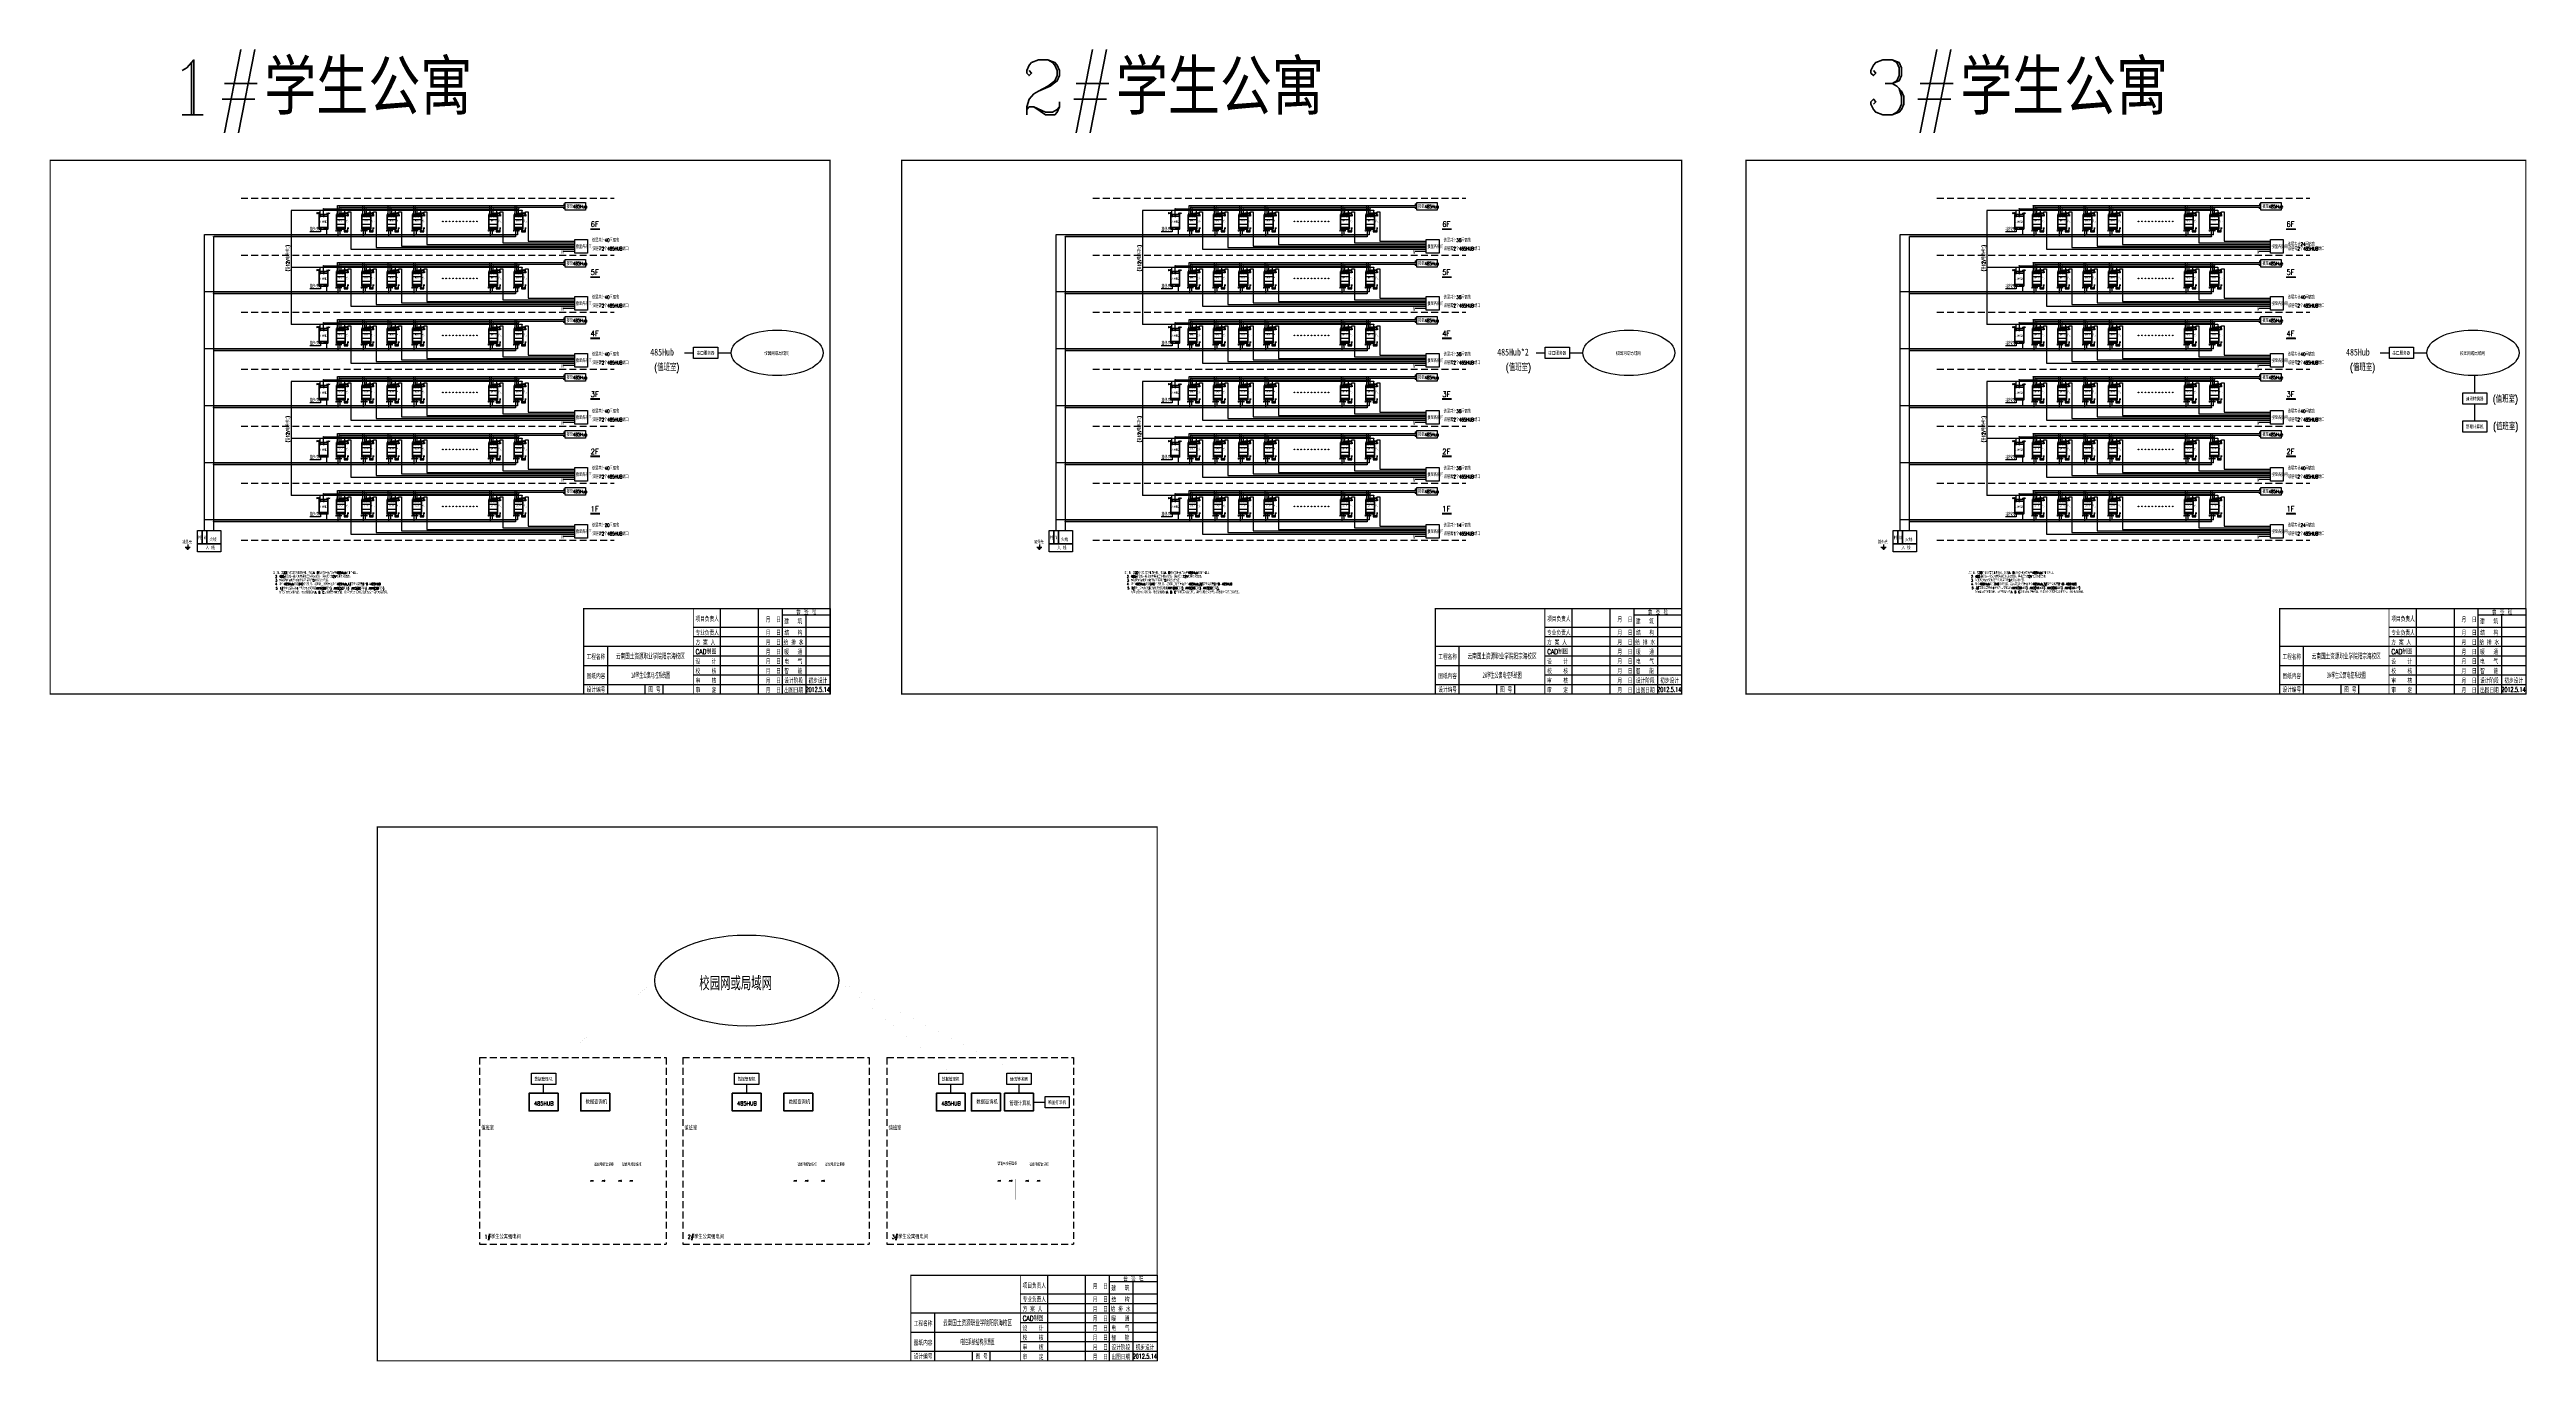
# Model space of a CAD drawing. Header units: millimetres. Extents: x -14098 to 347972, y -58509 to 133182.
import ezdxf
from ezdxf.enums import TextEntityAlignment as Align

# ---------------------------------------------------------------- set-up
doc = ezdxf.new("R2010")
doc.units = ezdxf.units.MM
doc.header["$LTSCALE"] = 1000
doc.linetypes.add('DASHED2', pattern=[0.375, 0.25, -0.125])
for name, color, linetype in [('5剖面线层', 1, 'Continuous'), ('6文字层', 3, 'Continuous'), ('HZ', 3, 'Continuous'), ('RD', 1, 'Continuous'), ('TEXT', 3, 'Continuous'), ('图框', 7, 'Continuous')]:
    doc.layers.add(name, color=color, linetype=linetype)
doc.styles.add('HZDX', font='romans.shx', dxfattribs={"width": 0.8, "bigfont": 'hzdx.shx'})
doc.styles.add('PC_TEXTSTYLE', font='simplex.shx', dxfattribs={"width": 0.707, "bigfont": 'intecad.shx'})
doc.styles.add('romand', font='romans.shx', dxfattribs={"width": 0.75, "height": 300, "bigfont": 'fhztxt.shx'})
doc.styles.add('SHZ', font='romanc', dxfattribs={"bigfont": 'SHZTXT'})
doc.styles.add('Z', font='romans', dxfattribs={"width": 0.8, "bigfont": 'z'})
doc.styles.add('样式 1', font='', dxfattribs={"width": 0.707})
doc.styles.add('黑体', font='simhei.ttf', dxfattribs={"width": 0.8, "height": 300})
doc.styles.get('样式 1').set_extended_font_data('KaiTi_GB2312')

# ---------------------------------------------------------------- blocks, each defined once
blk = doc.blocks.new('A$C324759D8')
for p, q in [((276, 2276), (276, 2607)), ((526, 2276), (526, 2607))]:
    blk.add_line(p, q)
for points in [[(122, 2452), (1407, 2452), (1407, 2166), (122, 2166)], [(122, 624), (1407, 624), (1407, 338), (122, 338)], [(169, 1749), (1360, 1749), (1360, 1005), (169, 1005)], [(204, 2166), (348, 2166), (348, 2452), (204, 2452)], [(204, 2223), (348, 2223), (348, 2276), (204, 2276)], [(242, 624), (387, 624), (387, 338), (242, 338)], [(242, 567), (387, 567), (387, 514), (242, 514)], [(454, 2166), (598, 2166), (598, 2452), (454, 2452)], [(454, 2223), (598, 2223), (598, 2276), (454, 2276)], [(542, 624), (687, 624), (687, 338), (542, 338)], [(542, 567), (687, 567), (687, 514), (542, 514)], [(704, 2166), (848, 2166), (848, 2452), (704, 2452)], [(704, 2223), (848, 2223), (848, 2276), (704, 2276)], [(842, 624), (987, 624), (987, 338), (842, 338)], [(842, 567), (987, 567), (987, 514), (842, 514)], [(954, 2166), (1098, 2166), (1098, 2452), (954, 2452)], [(954, 2223), (1098, 2223), (1098, 2276), (954, 2276)], [(1142, 624), (1287, 624), (1287, 338), (1142, 338)], [(1142, 567), (1287, 567), (1287, 514), (1142, 514)], [(1204, 2166), (1348, 2166), (1348, 2452), (1204, 2452)], [(1204, 2223), (1348, 2223), (1348, 2276), (1204, 2276)]]:
    blk.add_lwpolyline(points, close=True)
at = {"lineweight": 40}
blk.add_lwpolyline([(122, 2452), (1407, 2452), (1407, 338), (122, 338)], close=True, dxfattribs=at)
at = {"layer": 'RD', "color": 0, "const_width": 1}
blk.add_lwpolyline([(1407, 2452), (1950, 2452), (1950, 338), (1407, 338), (1407, 2452)], dxfattribs=at)
at = {"layer": '6文字层', "color": 7, "style": 'PC_TEXTSTYLE', "width": 0.667}
for s, p in [('Lin', (0, 28)), ('B', (148, 2499)), ('N', (455, 7)), ('A', (555, 2504)), ('N', (761, 0)), ('+12V', (795, 2546)), ('Lout', (1278, 27)), ('GND', (1345, 2554)), ('OUT', (1570, 2239)), ('IN', (1701, 372))]:
    blk.add_text(s, height=175, dxfattribs=at).set_placement(p)
at = {"layer": '6文字层', "color": 7, "style": 'Z', "width": 0.8}
for s, p in [('智能识别器', (433, 1571)), ('空气开关', (1432, 1456)), ('单批', (1505, 1668))]:
    blk.add_text(s, height=125, dxfattribs=at).set_placement(p, align=Align.TOP_LEFT)
blk = doc.blocks.new('GND')
at = {"color": 4}
for p, q in [((0, 0), (0, -7.9)), ((-7.5, -7.9), (7.5, -7.9)), ((-5.5, -9.9), (5.5, -9.9)), ((-3.5, -11.9), (3.5, -11.9)), ((-1.5, -13.9), (1.5, -13.9))]:
    blk.add_line(p, q, dxfattribs=at)

msp = doc.modelspace()

# ---------------------------------------------------------------- hatches: boundary and pattern name
at = {"layer": '5剖面线层'}
h = msp.add_hatch(color=6, dxfattribs=at)
h.paths.add_polyline_path([(25440, 109675), (25468, 109675), (25497, 109675, 1)])
h.paths.add_polyline_path([(25497, 109675), (25468, 109675), (25468, 109646, 0.4142136)])
h.paths.add_polyline_path([(25468, 109675), (25440, 109675, 0.4142136), (25468, 109646)])
h = msp.add_hatch(color=6, dxfattribs=at)
h.paths.add_polyline_path([(25440, 109675), (25468, 109675), (25497, 109675, 1)])
h.paths.add_polyline_path([(25497, 109675), (25468, 109675), (25468, 109646, 0.4142136)])
h.paths.add_polyline_path([(25468, 109675), (25440, 109675, 0.4142136), (25468, 109646)])
h = msp.add_hatch(color=4, dxfattribs=at)
h.paths.add_polyline_path([(25940, 109927), (25968, 109927), (25997, 109927, 1)])
h.paths.add_polyline_path([(25997, 109927), (25968, 109927), (25968, 109899, 0.4142136)])
h.paths.add_polyline_path([(25968, 109927), (25940, 109927, 0.4142136), (25968, 109899)])
h = msp.add_hatch(color=5, dxfattribs=at)
h.paths.add_polyline_path([(27980, 110385), (28009, 110385), (28037, 110385, 1)])
h.paths.add_polyline_path([(28037, 110385), (28009, 110385), (28009, 110357, 0.4142136)])
h.paths.add_polyline_path([(28009, 110385), (27980, 110385, 0.4142136), (28009, 110357)])
h = msp.add_hatch(color=5, dxfattribs=at)
h.paths.add_polyline_path([(28230, 110171), (28259, 110171), (28287, 110171, 1)])
h.paths.add_polyline_path([(28287, 110171), (28259, 110171), (28259, 110143, 0.4142136)])
h.paths.add_polyline_path([(28259, 110171), (28230, 110171, 0.4142136), (28259, 110143)])
h = msp.add_hatch(color=4, dxfattribs=at)
h.paths.add_polyline_path([(28480, 109927), (28509, 109927), (28537, 109927, 1)])
h.paths.add_polyline_path([(28537, 109927), (28509, 109927), (28509, 109899, 0.4142136)])
h.paths.add_polyline_path([(28509, 109927), (28480, 109927, 0.4142136), (28509, 109899)])
h = msp.add_hatch(color=6, dxfattribs=at)
h.paths.add_polyline_path([(28980, 109675), (29009, 109675), (29037, 109675, 1)])
h.paths.add_polyline_path([(29037, 109675), (29009, 109675), (29009, 109646, 0.4142136)])
h.paths.add_polyline_path([(29009, 109675), (28980, 109675, 0.4142136), (29009, 109646)])
h = msp.add_hatch(color=6, dxfattribs=at)
h.paths.add_polyline_path([(28980, 109675), (29009, 109675), (29037, 109675, 1)])
h.paths.add_polyline_path([(29037, 109675), (29009, 109675), (29009, 109646, 0.4142136)])
h.paths.add_polyline_path([(29009, 109675), (28980, 109675, 0.4142136), (29009, 109646)])
h = msp.add_hatch(color=5, dxfattribs=at)
h.paths.add_polyline_path([(31688, 110385), (31717, 110385), (31745, 110385, 1)])
h.paths.add_polyline_path([(31745, 110385), (31717, 110385), (31717, 110357, 0.4142136)])
h.paths.add_polyline_path([(31717, 110385), (31688, 110385, 0.4142136), (31717, 110357)])
h = msp.add_hatch(color=5, dxfattribs=at)
h.paths.add_polyline_path([(31938, 110171), (31967, 110171), (31995, 110171, 1)])
h.paths.add_polyline_path([(31995, 110171), (31967, 110171), (31967, 110143, 0.4142136)])
h.paths.add_polyline_path([(31967, 110171), (31938, 110171, 0.4142136), (31967, 110143)])
h = msp.add_hatch(color=4, dxfattribs=at)
h.paths.add_polyline_path([(32188, 109927), (32217, 109927), (32245, 109927, 1)])
h.paths.add_polyline_path([(32245, 109927), (32217, 109927), (32217, 109899, 0.4142136)])
h.paths.add_polyline_path([(32217, 109927), (32188, 109927, 0.4142136), (32217, 109899)])
h = msp.add_hatch(color=6, dxfattribs=at)
h.paths.add_polyline_path([(32688, 109675), (32717, 109675), (32745, 109675, 1)])
h.paths.add_polyline_path([(32745, 109675), (32717, 109675), (32717, 109646, 0.4142136)])
h.paths.add_polyline_path([(32717, 109675), (32688, 109675, 0.4142136), (32717, 109646)])
h = msp.add_hatch(color=6, dxfattribs=at)
h.paths.add_polyline_path([(32688, 109675), (32717, 109675), (32745, 109675, 1)])
h.paths.add_polyline_path([(32745, 109675), (32717, 109675), (32717, 109646, 0.4142136)])
h.paths.add_polyline_path([(32717, 109675), (32688, 109675, 0.4142136), (32717, 109646)])
h = msp.add_hatch(color=5, dxfattribs=at)
h.paths.add_polyline_path([(35396, 110385), (35424, 110385), (35453, 110385, 1)])
h.paths.add_polyline_path([(35453, 110385), (35424, 110385), (35424, 110357, 0.4142136)])
h.paths.add_polyline_path([(35424, 110385), (35396, 110385, 0.4142136), (35424, 110357)])
h = msp.add_hatch(color=5, dxfattribs=at)
h.paths.add_polyline_path([(35646, 110171), (35674, 110171), (35703, 110171, 1)])
h.paths.add_polyline_path([(35703, 110171), (35674, 110171), (35674, 110143, 0.4142136)])
h.paths.add_polyline_path([(35674, 110171), (35646, 110171, 0.4142136), (35674, 110143)])
h = msp.add_hatch(color=4, dxfattribs=at)
h.paths.add_polyline_path([(35896, 109927), (35924, 109927), (35953, 109927, 1)])
h.paths.add_polyline_path([(35953, 109927), (35924, 109927), (35924, 109899, 0.4142136)])
h.paths.add_polyline_path([(35924, 109927), (35896, 109927, 0.4142136), (35924, 109899)])
h = msp.add_hatch(color=6, dxfattribs=at)
h.paths.add_polyline_path([(36396, 109675), (36424, 109675), (36453, 109675, 1)])
h.paths.add_polyline_path([(36453, 109675), (36424, 109675), (36424, 109646, 0.4142136)])
h.paths.add_polyline_path([(36424, 109675), (36396, 109675, 0.4142136), (36424, 109646)])
h = msp.add_hatch(color=6, dxfattribs=at)
h.paths.add_polyline_path([(36396, 109675), (36424, 109675), (36453, 109675, 1)])
h.paths.add_polyline_path([(36453, 109675), (36424, 109675), (36424, 109646, 0.4142136)])
h.paths.add_polyline_path([(36424, 109675), (36396, 109675, 0.4142136), (36424, 109646)])
h = msp.add_hatch(color=5, dxfattribs=at)
h.paths.add_polyline_path([(39104, 110385), (39132, 110385), (39160, 110385, 1)])
h.paths.add_polyline_path([(39160, 110385), (39132, 110385), (39132, 110357, 0.4142136)])
h.paths.add_polyline_path([(39132, 110385), (39104, 110385, 0.4142136), (39132, 110357)])
h = msp.add_hatch(color=5, dxfattribs=at)
h.paths.add_polyline_path([(39354, 110171), (39382, 110171), (39410, 110171, 1)])
h.paths.add_polyline_path([(39410, 110171), (39382, 110171), (39382, 110143, 0.4142136)])
h.paths.add_polyline_path([(39382, 110171), (39354, 110171, 0.4142136), (39382, 110143)])
h = msp.add_hatch(color=4, dxfattribs=at)
h.paths.add_polyline_path([(39604, 109927), (39632, 109927), (39660, 109927, 1)])
h.paths.add_polyline_path([(39660, 109927), (39632, 109927), (39632, 109899, 0.4142136)])
h.paths.add_polyline_path([(39632, 109927), (39604, 109927, 0.4142136), (39632, 109899)])
h = msp.add_hatch(color=6, dxfattribs=at)
h.paths.add_polyline_path([(40104, 109675), (40132, 109675), (40160, 109675, 1)])
h.paths.add_polyline_path([(40160, 109675), (40132, 109675), (40132, 109646, 0.4142136)])
h.paths.add_polyline_path([(40132, 109675), (40104, 109675, 0.4142136), (40132, 109646)])
h = msp.add_hatch(color=6, dxfattribs=at)
h.paths.add_polyline_path([(40104, 109675), (40132, 109675), (40160, 109675, 1)])
h.paths.add_polyline_path([(40160, 109675), (40132, 109675), (40132, 109646, 0.4142136)])
h.paths.add_polyline_path([(40132, 109675), (40104, 109675, 0.4142136), (40132, 109646)])
h = msp.add_hatch(color=5, dxfattribs=at)
h.paths.add_polyline_path([(50227, 110385), (50255, 110385), (50284, 110385, 1)])
h.paths.add_polyline_path([(50284, 110385), (50255, 110385), (50255, 110357, 0.4142136)])
h.paths.add_polyline_path([(50255, 110385), (50227, 110385, 0.4142136), (50255, 110357)])
h = msp.add_hatch(color=5, dxfattribs=at)
h.paths.add_polyline_path([(50477, 110171), (50505, 110171), (50534, 110171, 1)])
h.paths.add_polyline_path([(50534, 110171), (50505, 110171), (50505, 110143, 0.4142136)])
h.paths.add_polyline_path([(50505, 110171), (50477, 110171, 0.4142136), (50505, 110143)])
h = msp.add_hatch(color=4, dxfattribs=at)
h.paths.add_polyline_path([(50727, 109927), (50755, 109927), (50784, 109927, 1)])
h.paths.add_polyline_path([(50784, 109927), (50755, 109927), (50755, 109899, 0.4142136)])
h.paths.add_polyline_path([(50755, 109927), (50727, 109927, 0.4142136), (50755, 109899)])
h = msp.add_hatch(color=6, dxfattribs=at)
h.paths.add_polyline_path([(51227, 109675), (51255, 109675), (51284, 109675, 1)])
h.paths.add_polyline_path([(51284, 109675), (51255, 109675), (51255, 109646, 0.4142136)])
h.paths.add_polyline_path([(51255, 109675), (51227, 109675, 0.4142136), (51255, 109646)])
h = msp.add_hatch(color=6, dxfattribs=at)
h.paths.add_polyline_path([(51227, 109675), (51255, 109675), (51284, 109675, 1)])
h.paths.add_polyline_path([(51284, 109675), (51255, 109675), (51255, 109646, 0.4142136)])
h.paths.add_polyline_path([(51255, 109675), (51227, 109675, 0.4142136), (51255, 109646)])
h = msp.add_hatch(color=5, dxfattribs=at)
h.paths.add_polyline_path([(53935, 110385), (53963, 110385), (53991, 110385, 1)])
h.paths.add_polyline_path([(53991, 110385), (53963, 110385), (53963, 110357, 0.4142136)])
h.paths.add_polyline_path([(53963, 110385), (53935, 110385, 0.4142136), (53963, 110357)])
h = msp.add_hatch(color=5, dxfattribs=at)
h.paths.add_polyline_path([(54185, 110171), (54213, 110171), (54241, 110171, 1)])
h.paths.add_polyline_path([(54241, 110171), (54213, 110171), (54213, 110143, 0.4142136)])
h.paths.add_polyline_path([(54213, 110171), (54185, 110171, 0.4142136), (54213, 110143)])
h = msp.add_hatch(color=4, dxfattribs=at)
h.paths.add_polyline_path([(54435, 109927), (54463, 109927), (54491, 109927, 1)])
h.paths.add_polyline_path([(54491, 109927), (54463, 109927), (54463, 109899, 0.4142136)])
h.paths.add_polyline_path([(54463, 109927), (54435, 109927, 0.4142136), (54463, 109899)])
h = msp.add_hatch(color=6, dxfattribs=at)
h.paths.add_polyline_path([(54935, 109675), (54963, 109675), (54991, 109675, 1)])
h.paths.add_polyline_path([(54991, 109675), (54963, 109675), (54963, 109646, 0.4142136)])
h.paths.add_polyline_path([(54963, 109675), (54935, 109675, 0.4142136), (54963, 109646)])
h = msp.add_hatch(color=6, dxfattribs=at)
h.paths.add_polyline_path([(54935, 109675), (54963, 109675), (54991, 109675, 1)])
h.paths.add_polyline_path([(54991, 109675), (54963, 109675), (54963, 109646, 0.4142136)])
h.paths.add_polyline_path([(54963, 109675), (54935, 109675, 0.4142136), (54963, 109646)])
h = msp.add_hatch(color=6, dxfattribs=at)
h.paths.add_polyline_path([(149929, 109675), (149957, 109675), (149986, 109675, 1)])
h.paths.add_polyline_path([(149986, 109675), (149957, 109675), (149957, 109646, 0.4142136)])
h.paths.add_polyline_path([(149957, 109675), (149929, 109675, 0.4142136), (149957, 109646)])
h = msp.add_hatch(color=6, dxfattribs=at)
h.paths.add_polyline_path([(149929, 109675), (149957, 109675), (149986, 109675, 1)])
h.paths.add_polyline_path([(149986, 109675), (149957, 109675), (149957, 109646, 0.4142136)])
h.paths.add_polyline_path([(149957, 109675), (149929, 109675, 0.4142136), (149957, 109646)])
h = msp.add_hatch(color=4, dxfattribs=at)
h.paths.add_polyline_path([(150429, 109927), (150457, 109927), (150486, 109927, 1)])
h.paths.add_polyline_path([(150486, 109927), (150457, 109927), (150457, 109899, 0.4142136)])
h.paths.add_polyline_path([(150457, 109927), (150429, 109927, 0.4142136), (150457, 109899)])
h = msp.add_hatch(color=5, dxfattribs=at)
h.paths.add_polyline_path([(152469, 110385), (152498, 110385), (152526, 110385, 1)])
h.paths.add_polyline_path([(152526, 110385), (152498, 110385), (152498, 110357, 0.4142136)])
h.paths.add_polyline_path([(152498, 110385), (152469, 110385, 0.4142136), (152498, 110357)])
h = msp.add_hatch(color=5, dxfattribs=at)
h.paths.add_polyline_path([(152719, 110171), (152748, 110171), (152776, 110171, 1)])
h.paths.add_polyline_path([(152776, 110171), (152748, 110171), (152748, 110143, 0.4142136)])
h.paths.add_polyline_path([(152748, 110171), (152719, 110171, 0.4142136), (152748, 110143)])
h = msp.add_hatch(color=4, dxfattribs=at)
h.paths.add_polyline_path([(152969, 109927), (152998, 109927), (153026, 109927, 1)])
h.paths.add_polyline_path([(153026, 109927), (152998, 109927), (152998, 109899, 0.4142136)])
h.paths.add_polyline_path([(152998, 109927), (152969, 109927, 0.4142136), (152998, 109899)])
h = msp.add_hatch(color=6, dxfattribs=at)
h.paths.add_polyline_path([(153469, 109675), (153498, 109675), (153526, 109675, 1)])
h.paths.add_polyline_path([(153526, 109675), (153498, 109675), (153498, 109646, 0.4142136)])
h.paths.add_polyline_path([(153498, 109675), (153469, 109675, 0.4142136), (153498, 109646)])
h = msp.add_hatch(color=6, dxfattribs=at)
h.paths.add_polyline_path([(153469, 109675), (153498, 109675), (153526, 109675, 1)])
h.paths.add_polyline_path([(153526, 109675), (153498, 109675), (153498, 109646, 0.4142136)])
h.paths.add_polyline_path([(153498, 109675), (153469, 109675, 0.4142136), (153498, 109646)])
h = msp.add_hatch(color=5, dxfattribs=at)
h.paths.add_polyline_path([(156177, 110385), (156205, 110385), (156234, 110385, 1)])
h.paths.add_polyline_path([(156234, 110385), (156205, 110385), (156205, 110357, 0.4142136)])
h.paths.add_polyline_path([(156205, 110385), (156177, 110385, 0.4142136), (156205, 110357)])
h = msp.add_hatch(color=5, dxfattribs=at)
h.paths.add_polyline_path([(156427, 110171), (156455, 110171), (156484, 110171, 1)])
h.paths.add_polyline_path([(156484, 110171), (156455, 110171), (156455, 110143, 0.4142136)])
h.paths.add_polyline_path([(156455, 110171), (156427, 110171, 0.4142136), (156455, 110143)])
h = msp.add_hatch(color=4, dxfattribs=at)
h.paths.add_polyline_path([(156677, 109927), (156705, 109927), (156734, 109927, 1)])
h.paths.add_polyline_path([(156734, 109927), (156705, 109927), (156705, 109899, 0.4142136)])
h.paths.add_polyline_path([(156705, 109927), (156677, 109927, 0.4142136), (156705, 109899)])
h = msp.add_hatch(color=6, dxfattribs=at)
h.paths.add_polyline_path([(157177, 109675), (157205, 109675), (157234, 109675, 1)])
h.paths.add_polyline_path([(157234, 109675), (157205, 109675), (157205, 109646, 0.4142136)])
h.paths.add_polyline_path([(157205, 109675), (157177, 109675, 0.4142136), (157205, 109646)])
h = msp.add_hatch(color=6, dxfattribs=at)
h.paths.add_polyline_path([(157177, 109675), (157205, 109675), (157234, 109675, 1)])
h.paths.add_polyline_path([(157234, 109675), (157205, 109675), (157205, 109646, 0.4142136)])
h.paths.add_polyline_path([(157205, 109675), (157177, 109675, 0.4142136), (157205, 109646)])
h = msp.add_hatch(color=5, dxfattribs=at)
h.paths.add_polyline_path([(159885, 110385), (159913, 110385), (159942, 110385, 1)])
h.paths.add_polyline_path([(159942, 110385), (159913, 110385), (159913, 110357, 0.4142136)])
h.paths.add_polyline_path([(159913, 110385), (159885, 110385, 0.4142136), (159913, 110357)])
h = msp.add_hatch(color=5, dxfattribs=at)
h.paths.add_polyline_path([(160135, 110171), (160163, 110171), (160192, 110171, 1)])
h.paths.add_polyline_path([(160192, 110171), (160163, 110171), (160163, 110143, 0.4142136)])
h.paths.add_polyline_path([(160163, 110171), (160135, 110171, 0.4142136), (160163, 110143)])
h = msp.add_hatch(color=4, dxfattribs=at)
h.paths.add_polyline_path([(160385, 109927), (160413, 109927), (160442, 109927, 1)])
h.paths.add_polyline_path([(160442, 109927), (160413, 109927), (160413, 109899, 0.4142136)])
h.paths.add_polyline_path([(160413, 109927), (160385, 109927, 0.4142136), (160413, 109899)])
h = msp.add_hatch(color=6, dxfattribs=at)
h.paths.add_polyline_path([(160885, 109675), (160913, 109675), (160942, 109675, 1)])
h.paths.add_polyline_path([(160942, 109675), (160913, 109675), (160913, 109646, 0.4142136)])
h.paths.add_polyline_path([(160913, 109675), (160885, 109675, 0.4142136), (160913, 109646)])
h = msp.add_hatch(color=6, dxfattribs=at)
h.paths.add_polyline_path([(160885, 109675), (160913, 109675), (160942, 109675, 1)])
h.paths.add_polyline_path([(160942, 109675), (160913, 109675), (160913, 109646, 0.4142136)])
h.paths.add_polyline_path([(160913, 109675), (160885, 109675, 0.4142136), (160913, 109646)])
h = msp.add_hatch(color=5, dxfattribs=at)
h.paths.add_polyline_path([(163593, 110385), (163621, 110385), (163649, 110385, 1)])
h.paths.add_polyline_path([(163649, 110385), (163621, 110385), (163621, 110357, 0.4142136)])
h.paths.add_polyline_path([(163621, 110385), (163593, 110385, 0.4142136), (163621, 110357)])
h = msp.add_hatch(color=5, dxfattribs=at)
h.paths.add_polyline_path([(163843, 110171), (163871, 110171), (163899, 110171, 1)])
h.paths.add_polyline_path([(163899, 110171), (163871, 110171), (163871, 110143, 0.4142136)])
h.paths.add_polyline_path([(163871, 110171), (163843, 110171, 0.4142136), (163871, 110143)])
h = msp.add_hatch(color=4, dxfattribs=at)
h.paths.add_polyline_path([(164093, 109927), (164121, 109927), (164149, 109927, 1)])
h.paths.add_polyline_path([(164149, 109927), (164121, 109927), (164121, 109899, 0.4142136)])
h.paths.add_polyline_path([(164121, 109927), (164093, 109927, 0.4142136), (164121, 109899)])
h = msp.add_hatch(color=6, dxfattribs=at)
h.paths.add_polyline_path([(164593, 109675), (164621, 109675), (164649, 109675, 1)])
h.paths.add_polyline_path([(164649, 109675), (164621, 109675), (164621, 109646, 0.4142136)])
h.paths.add_polyline_path([(164621, 109675), (164593, 109675, 0.4142136), (164621, 109646)])
h = msp.add_hatch(color=6, dxfattribs=at)
h.paths.add_polyline_path([(164593, 109675), (164621, 109675), (164649, 109675, 1)])
h.paths.add_polyline_path([(164649, 109675), (164621, 109675), (164621, 109646, 0.4142136)])
h.paths.add_polyline_path([(164621, 109675), (164593, 109675, 0.4142136), (164621, 109646)])
h = msp.add_hatch(color=5, dxfattribs=at)
h.paths.add_polyline_path([(174716, 110385), (174744, 110385), (174773, 110385, 1)])
h.paths.add_polyline_path([(174773, 110385), (174744, 110385), (174744, 110357, 0.4142136)])
h.paths.add_polyline_path([(174744, 110385), (174716, 110385, 0.4142136), (174744, 110357)])
h = msp.add_hatch(color=5, dxfattribs=at)
h.paths.add_polyline_path([(174966, 110171), (174994, 110171), (175023, 110171, 1)])
h.paths.add_polyline_path([(175023, 110171), (174994, 110171), (174994, 110143, 0.4142136)])
h.paths.add_polyline_path([(174994, 110171), (174966, 110171, 0.4142136), (174994, 110143)])
h = msp.add_hatch(color=4, dxfattribs=at)
h.paths.add_polyline_path([(175216, 109927), (175244, 109927), (175273, 109927, 1)])
h.paths.add_polyline_path([(175273, 109927), (175244, 109927), (175244, 109899, 0.4142136)])
h.paths.add_polyline_path([(175244, 109927), (175216, 109927, 0.4142136), (175244, 109899)])
h = msp.add_hatch(color=6, dxfattribs=at)
h.paths.add_polyline_path([(175716, 109675), (175744, 109675), (175773, 109675, 1)])
h.paths.add_polyline_path([(175773, 109675), (175744, 109675), (175744, 109646, 0.4142136)])
h.paths.add_polyline_path([(175744, 109675), (175716, 109675, 0.4142136), (175744, 109646)])
h = msp.add_hatch(color=6, dxfattribs=at)
h.paths.add_polyline_path([(175716, 109675), (175744, 109675), (175773, 109675, 1)])
h.paths.add_polyline_path([(175773, 109675), (175744, 109675), (175744, 109646, 0.4142136)])
h.paths.add_polyline_path([(175744, 109675), (175716, 109675, 0.4142136), (175744, 109646)])
h = msp.add_hatch(color=5, dxfattribs=at)
h.paths.add_polyline_path([(178423, 110385), (178452, 110385), (178480, 110385, 1)])
h.paths.add_polyline_path([(178480, 110385), (178452, 110385), (178452, 110357, 0.4142136)])
h.paths.add_polyline_path([(178452, 110385), (178423, 110385, 0.4142136), (178452, 110357)])
h = msp.add_hatch(color=5, dxfattribs=at)
h.paths.add_polyline_path([(178673, 110171), (178702, 110171), (178730, 110171, 1)])
h.paths.add_polyline_path([(178730, 110171), (178702, 110171), (178702, 110143, 0.4142136)])
h.paths.add_polyline_path([(178702, 110171), (178673, 110171, 0.4142136), (178702, 110143)])
h = msp.add_hatch(color=4, dxfattribs=at)
h.paths.add_polyline_path([(178923, 109927), (178952, 109927), (178980, 109927, 1)])
h.paths.add_polyline_path([(178980, 109927), (178952, 109927), (178952, 109899, 0.4142136)])
h.paths.add_polyline_path([(178952, 109927), (178923, 109927, 0.4142136), (178952, 109899)])
h = msp.add_hatch(color=6, dxfattribs=at)
h.paths.add_polyline_path([(179423, 109675), (179452, 109675), (179480, 109675, 1)])
h.paths.add_polyline_path([(179480, 109675), (179452, 109675), (179452, 109646, 0.4142136)])
h.paths.add_polyline_path([(179452, 109675), (179423, 109675, 0.4142136), (179452, 109646)])
h = msp.add_hatch(color=6, dxfattribs=at)
h.paths.add_polyline_path([(179423, 109675), (179452, 109675), (179480, 109675, 1)])
h.paths.add_polyline_path([(179480, 109675), (179452, 109675), (179452, 109646, 0.4142136)])
h.paths.add_polyline_path([(179452, 109675), (179423, 109675, 0.4142136), (179452, 109646)])
h = msp.add_hatch(color=6, dxfattribs=at)
h.paths.add_polyline_path([(273330, 109675), (273358, 109675), (273387, 109675, 1)])
h.paths.add_polyline_path([(273387, 109675), (273358, 109675), (273358, 109646, 0.4142136)])
h.paths.add_polyline_path([(273358, 109675), (273330, 109675, 0.4142136), (273358, 109646)])
h = msp.add_hatch(color=6, dxfattribs=at)
h.paths.add_polyline_path([(273330, 109675), (273358, 109675), (273387, 109675, 1)])
h.paths.add_polyline_path([(273387, 109675), (273358, 109675), (273358, 109646, 0.4142136)])
h.paths.add_polyline_path([(273358, 109675), (273330, 109675, 0.4142136), (273358, 109646)])
h = msp.add_hatch(color=4, dxfattribs=at)
h.paths.add_polyline_path([(273830, 109927), (273858, 109927), (273887, 109927, 1)])
h.paths.add_polyline_path([(273887, 109927), (273858, 109927), (273858, 109899, 0.4142136)])
h.paths.add_polyline_path([(273858, 109927), (273830, 109927, 0.4142136), (273858, 109899)])
h = msp.add_hatch(color=5, dxfattribs=at)
h.paths.add_polyline_path([(275870, 110385), (275899, 110385), (275927, 110385, 1)])
h.paths.add_polyline_path([(275927, 110385), (275899, 110385), (275899, 110357, 0.4142136)])
h.paths.add_polyline_path([(275899, 110385), (275870, 110385, 0.4142136), (275899, 110357)])
h = msp.add_hatch(color=5, dxfattribs=at)
h.paths.add_polyline_path([(276120, 110171), (276149, 110171), (276177, 110171, 1)])
h.paths.add_polyline_path([(276177, 110171), (276149, 110171), (276149, 110143, 0.4142136)])
h.paths.add_polyline_path([(276149, 110171), (276120, 110171, 0.4142136), (276149, 110143)])
h = msp.add_hatch(color=4, dxfattribs=at)
h.paths.add_polyline_path([(276370, 109927), (276399, 109927), (276427, 109927, 1)])
h.paths.add_polyline_path([(276427, 109927), (276399, 109927), (276399, 109899, 0.4142136)])
h.paths.add_polyline_path([(276399, 109927), (276370, 109927, 0.4142136), (276399, 109899)])
h = msp.add_hatch(color=6, dxfattribs=at)
h.paths.add_polyline_path([(276870, 109675), (276899, 109675), (276927, 109675, 1)])
h.paths.add_polyline_path([(276927, 109675), (276899, 109675), (276899, 109646, 0.4142136)])
h.paths.add_polyline_path([(276899, 109675), (276870, 109675, 0.4142136), (276899, 109646)])
h = msp.add_hatch(color=6, dxfattribs=at)
h.paths.add_polyline_path([(276870, 109675), (276899, 109675), (276927, 109675, 1)])
h.paths.add_polyline_path([(276927, 109675), (276899, 109675), (276899, 109646, 0.4142136)])
h.paths.add_polyline_path([(276899, 109675), (276870, 109675, 0.4142136), (276899, 109646)])
h = msp.add_hatch(color=5, dxfattribs=at)
h.paths.add_polyline_path([(279578, 110385), (279607, 110385), (279635, 110385, 1)])
h.paths.add_polyline_path([(279635, 110385), (279607, 110385), (279607, 110357, 0.4142136)])
h.paths.add_polyline_path([(279607, 110385), (279578, 110385, 0.4142136), (279607, 110357)])
h = msp.add_hatch(color=5, dxfattribs=at)
h.paths.add_polyline_path([(279828, 110171), (279857, 110171), (279885, 110171, 1)])
h.paths.add_polyline_path([(279885, 110171), (279857, 110171), (279857, 110143, 0.4142136)])
h.paths.add_polyline_path([(279857, 110171), (279828, 110171, 0.4142136), (279857, 110143)])
h = msp.add_hatch(color=4, dxfattribs=at)
h.paths.add_polyline_path([(280078, 109927), (280107, 109927), (280135, 109927, 1)])
h.paths.add_polyline_path([(280135, 109927), (280107, 109927), (280107, 109899, 0.4142136)])
h.paths.add_polyline_path([(280107, 109927), (280078, 109927, 0.4142136), (280107, 109899)])
h = msp.add_hatch(color=6, dxfattribs=at)
h.paths.add_polyline_path([(280578, 109675), (280607, 109675), (280635, 109675, 1)])
h.paths.add_polyline_path([(280635, 109675), (280607, 109675), (280607, 109646, 0.4142136)])
h.paths.add_polyline_path([(280607, 109675), (280578, 109675, 0.4142136), (280607, 109646)])
h = msp.add_hatch(color=6, dxfattribs=at)
h.paths.add_polyline_path([(280578, 109675), (280607, 109675), (280635, 109675, 1)])
h.paths.add_polyline_path([(280635, 109675), (280607, 109675), (280607, 109646, 0.4142136)])
h.paths.add_polyline_path([(280607, 109675), (280578, 109675, 0.4142136), (280607, 109646)])
h = msp.add_hatch(color=5, dxfattribs=at)
h.paths.add_polyline_path([(283286, 110385), (283314, 110385), (283343, 110385, 1)])
h.paths.add_polyline_path([(283343, 110385), (283314, 110385), (283314, 110357, 0.4142136)])
h.paths.add_polyline_path([(283314, 110385), (283286, 110385, 0.4142136), (283314, 110357)])
h = msp.add_hatch(color=5, dxfattribs=at)
h.paths.add_polyline_path([(283536, 110171), (283564, 110171), (283593, 110171, 1)])
h.paths.add_polyline_path([(283593, 110171), (283564, 110171), (283564, 110143, 0.4142136)])
h.paths.add_polyline_path([(283564, 110171), (283536, 110171, 0.4142136), (283564, 110143)])
h = msp.add_hatch(color=4, dxfattribs=at)
h.paths.add_polyline_path([(283786, 109927), (283814, 109927), (283843, 109927, 1)])
h.paths.add_polyline_path([(283843, 109927), (283814, 109927), (283814, 109899, 0.4142136)])
h.paths.add_polyline_path([(283814, 109927), (283786, 109927, 0.4142136), (283814, 109899)])
h = msp.add_hatch(color=6, dxfattribs=at)
h.paths.add_polyline_path([(284286, 109675), (284314, 109675), (284343, 109675, 1)])
h.paths.add_polyline_path([(284343, 109675), (284314, 109675), (284314, 109646, 0.4142136)])
h.paths.add_polyline_path([(284314, 109675), (284286, 109675, 0.4142136), (284314, 109646)])
h = msp.add_hatch(color=6, dxfattribs=at)
h.paths.add_polyline_path([(284286, 109675), (284314, 109675), (284343, 109675, 1)])
h.paths.add_polyline_path([(284343, 109675), (284314, 109675), (284314, 109646, 0.4142136)])
h.paths.add_polyline_path([(284314, 109675), (284286, 109675, 0.4142136), (284314, 109646)])
h = msp.add_hatch(color=5, dxfattribs=at)
h.paths.add_polyline_path([(286994, 110385), (287022, 110385), (287050, 110385, 1)])
h.paths.add_polyline_path([(287050, 110385), (287022, 110385), (287022, 110357, 0.4142136)])
h.paths.add_polyline_path([(287022, 110385), (286994, 110385, 0.4142136), (287022, 110357)])
h = msp.add_hatch(color=5, dxfattribs=at)
h.paths.add_polyline_path([(287244, 110171), (287272, 110171), (287300, 110171, 1)])
h.paths.add_polyline_path([(287300, 110171), (287272, 110171), (287272, 110143, 0.4142136)])
h.paths.add_polyline_path([(287272, 110171), (287244, 110171, 0.4142136), (287272, 110143)])
h = msp.add_hatch(color=4, dxfattribs=at)
h.paths.add_polyline_path([(287494, 109927), (287522, 109927), (287550, 109927, 1)])
h.paths.add_polyline_path([(287550, 109927), (287522, 109927), (287522, 109899, 0.4142136)])
h.paths.add_polyline_path([(287522, 109927), (287494, 109927, 0.4142136), (287522, 109899)])
h = msp.add_hatch(color=6, dxfattribs=at)
h.paths.add_polyline_path([(287994, 109675), (288022, 109675), (288050, 109675, 1)])
h.paths.add_polyline_path([(288050, 109675), (288022, 109675), (288022, 109646, 0.4142136)])
h.paths.add_polyline_path([(288022, 109675), (287994, 109675, 0.4142136), (288022, 109646)])
h = msp.add_hatch(color=6, dxfattribs=at)
h.paths.add_polyline_path([(287994, 109675), (288022, 109675), (288050, 109675, 1)])
h.paths.add_polyline_path([(288050, 109675), (288022, 109675), (288022, 109646, 0.4142136)])
h.paths.add_polyline_path([(288022, 109675), (287994, 109675, 0.4142136), (288022, 109646)])
h = msp.add_hatch(color=5, dxfattribs=at)
h.paths.add_polyline_path([(298117, 110385), (298145, 110385), (298174, 110385, 1)])
h.paths.add_polyline_path([(298174, 110385), (298145, 110385), (298145, 110357, 0.4142136)])
h.paths.add_polyline_path([(298145, 110385), (298117, 110385, 0.4142136), (298145, 110357)])
h = msp.add_hatch(color=5, dxfattribs=at)
h.paths.add_polyline_path([(298367, 110171), (298395, 110171), (298424, 110171, 1)])
h.paths.add_polyline_path([(298424, 110171), (298395, 110171), (298395, 110143, 0.4142136)])
h.paths.add_polyline_path([(298395, 110171), (298367, 110171, 0.4142136), (298395, 110143)])
h = msp.add_hatch(color=4, dxfattribs=at)
h.paths.add_polyline_path([(298617, 109927), (298645, 109927), (298674, 109927, 1)])
h.paths.add_polyline_path([(298674, 109927), (298645, 109927), (298645, 109899, 0.4142136)])
h.paths.add_polyline_path([(298645, 109927), (298617, 109927, 0.4142136), (298645, 109899)])
h = msp.add_hatch(color=6, dxfattribs=at)
h.paths.add_polyline_path([(299117, 109675), (299145, 109675), (299174, 109675, 1)])
h.paths.add_polyline_path([(299174, 109675), (299145, 109675), (299145, 109646, 0.4142136)])
h.paths.add_polyline_path([(299145, 109675), (299117, 109675, 0.4142136), (299145, 109646)])
h = msp.add_hatch(color=6, dxfattribs=at)
h.paths.add_polyline_path([(299117, 109675), (299145, 109675), (299174, 109675, 1)])
h.paths.add_polyline_path([(299174, 109675), (299145, 109675), (299145, 109646, 0.4142136)])
h.paths.add_polyline_path([(299145, 109675), (299117, 109675, 0.4142136), (299145, 109646)])
h = msp.add_hatch(color=5, dxfattribs=at)
h.paths.add_polyline_path([(301825, 110385), (301853, 110385), (301881, 110385, 1)])
h.paths.add_polyline_path([(301881, 110385), (301853, 110385), (301853, 110357, 0.4142136)])
h.paths.add_polyline_path([(301853, 110385), (301825, 110385, 0.4142136), (301853, 110357)])
h = msp.add_hatch(color=5, dxfattribs=at)
h.paths.add_polyline_path([(302075, 110171), (302103, 110171), (302131, 110171, 1)])
h.paths.add_polyline_path([(302131, 110171), (302103, 110171), (302103, 110143, 0.4142136)])
h.paths.add_polyline_path([(302103, 110171), (302075, 110171, 0.4142136), (302103, 110143)])
h = msp.add_hatch(color=4, dxfattribs=at)
h.paths.add_polyline_path([(302325, 109927), (302353, 109927), (302381, 109927, 1)])
h.paths.add_polyline_path([(302381, 109927), (302353, 109927), (302353, 109899, 0.4142136)])
h.paths.add_polyline_path([(302353, 109927), (302325, 109927, 0.4142136), (302353, 109899)])
h = msp.add_hatch(color=6, dxfattribs=at)
h.paths.add_polyline_path([(302825, 109675), (302853, 109675), (302881, 109675, 1)])
h.paths.add_polyline_path([(302881, 109675), (302853, 109675), (302853, 109646, 0.4142136)])
h.paths.add_polyline_path([(302853, 109675), (302825, 109675, 0.4142136), (302853, 109646)])
h = msp.add_hatch(color=6, dxfattribs=at)
h.paths.add_polyline_path([(302825, 109675), (302853, 109675), (302881, 109675, 1)])
h.paths.add_polyline_path([(302881, 109675), (302853, 109675), (302853, 109646, 0.4142136)])
h.paths.add_polyline_path([(302853, 109675), (302825, 109675, 0.4142136), (302853, 109646)])
h = msp.add_hatch(color=1, dxfattribs=at)
h.paths.add_polyline_path([(9881, 105856), (9910, 105856), (9938, 105856, 1)])
h.paths.add_polyline_path([(9938, 105856), (9910, 105856), (9910, 105827, 0.4142136)])
h.paths.add_polyline_path([(9910, 105856), (9881, 105856, 0.4142136), (9910, 105827)])
h = msp.add_hatch(color=4, dxfattribs=at)
h.paths.add_polyline_path([(26379, 106155), (26407, 106155), (26436, 106155, 1)])
h.paths.add_polyline_path([(26436, 106155), (26407, 106155), (26407, 106127, 0.4142136)])
h.paths.add_polyline_path([(26407, 106155), (26379, 106155, 0.4142136), (26407, 106127)])
h = msp.add_hatch(color=1, dxfattribs=at)
h.paths.add_polyline_path([(28019, 105856), (28047, 105856), (28076, 105856, 1)])
h.paths.add_polyline_path([(28076, 105856), (28047, 105856), (28047, 105827, 0.4142136)])
h.paths.add_polyline_path([(28047, 105856), (28019, 105856, 0.4142136), (28047, 105827)])
h = msp.add_hatch(color=4, dxfattribs=at)
h.paths.add_polyline_path([(28319, 106155), (28347, 106155), (28376, 106155, 1)])
h.paths.add_polyline_path([(28376, 106155), (28347, 106155), (28347, 106127, 0.4142136)])
h.paths.add_polyline_path([(28347, 106155), (28319, 106155, 0.4142136), (28347, 106127)])
h = msp.add_hatch(color=1, dxfattribs=at)
h.paths.add_polyline_path([(31727, 105856), (31755, 105856), (31784, 105856, 1)])
h.paths.add_polyline_path([(31784, 105856), (31755, 105856), (31755, 105827, 0.4142136)])
h.paths.add_polyline_path([(31755, 105856), (31727, 105856, 0.4142136), (31755, 105827)])
h = msp.add_hatch(color=4, dxfattribs=at)
h.paths.add_polyline_path([(32027, 106155), (32055, 106155), (32084, 106155, 1)])
h.paths.add_polyline_path([(32084, 106155), (32055, 106155), (32055, 106127, 0.4142136)])
h.paths.add_polyline_path([(32055, 106155), (32027, 106155, 0.4142136), (32055, 106127)])
h = msp.add_hatch(color=1, dxfattribs=at)
h.paths.add_polyline_path([(35434, 105856), (35463, 105856), (35491, 105856, 1)])
h.paths.add_polyline_path([(35491, 105856), (35463, 105856), (35463, 105827, 0.4142136)])
h.paths.add_polyline_path([(35463, 105856), (35434, 105856, 0.4142136), (35463, 105827)])
h = msp.add_hatch(color=4, dxfattribs=at)
h.paths.add_polyline_path([(35734, 106155), (35763, 106155), (35791, 106155, 1)])
h.paths.add_polyline_path([(35791, 106155), (35763, 106155), (35763, 106127, 0.4142136)])
h.paths.add_polyline_path([(35763, 106155), (35734, 106155, 0.4142136), (35763, 106127)])
h = msp.add_hatch(color=1, dxfattribs=at)
h.paths.add_polyline_path([(39142, 105856), (39171, 105856), (39199, 105856, 1)])
h.paths.add_polyline_path([(39199, 105856), (39171, 105856), (39171, 105827, 0.4142136)])
h.paths.add_polyline_path([(39171, 105856), (39142, 105856, 0.4142136), (39171, 105827)])
h = msp.add_hatch(color=4, dxfattribs=at)
h.paths.add_polyline_path([(39442, 106155), (39471, 106155), (39499, 106155, 1)])
h.paths.add_polyline_path([(39499, 106155), (39471, 106155), (39471, 106127, 0.4142136)])
h.paths.add_polyline_path([(39471, 106155), (39442, 106155, 0.4142136), (39471, 106127)])
for points in [[(43432, 108070, 1), (43331, 108070, 1)], [(43932, 108070, 1), (43831, 108070, 1)], [(44432, 108070, 1), (44331, 108070, 1)], [(44932, 108070, 1), (44831, 108070, 1)], [(45432, 108070, 1), (45331, 108070, 1)], [(45932, 108070, 1), (45831, 108070, 1)], [(46432, 108070, 1), (46331, 108070, 1)], [(46932, 108070, 1), (46831, 108070, 1)], [(47428, 108071, 1), (47327, 108071, 1)], [(47928, 108071, 1), (47827, 108071, 1)], [(48428, 108071, 1), (48327, 108071, 1)], [(167921, 108070, 1), (167820, 108070, 1)], [(168421, 108070, 1), (168320, 108070, 1)], [(168921, 108070, 1), (168820, 108070, 1)], [(169421, 108070, 1), (169320, 108070, 1)], [(169921, 108070, 1), (169820, 108070, 1)], [(170421, 108070, 1), (170320, 108070, 1)], [(170921, 108070, 1), (170820, 108070, 1)], [(171421, 108070, 1), (171320, 108070, 1)], [(171917, 108071, 1), (171816, 108071, 1)], [(172417, 108071, 1), (172316, 108071, 1)], [(172917, 108071, 1), (172816, 108071, 1)], [(291322, 108070, 1), (291221, 108070, 1)], [(291822, 108070, 1), (291721, 108070, 1)], [(292322, 108070, 1), (292221, 108070, 1)], [(292822, 108070, 1), (292721, 108070, 1)], [(293322, 108070, 1), (293221, 108070, 1)], [(293822, 108070, 1), (293721, 108070, 1)], [(294322, 108070, 1), (294221, 108070, 1)], [(294822, 108070, 1), (294721, 108070, 1)], [(295318, 108071, 1), (295217, 108071, 1)], [(295818, 108071, 1), (295717, 108071, 1)], [(296318, 108071, 1), (296217, 108071, 1)], [(43432, 99742, 1), (43331, 99742, 1)], [(43932, 99742, 1), (43831, 99742, 1)], [(44432, 99742, 1), (44331, 99742, 1)], [(44932, 99742, 1), (44831, 99742, 1)], [(45432, 99742, 1), (45331, 99742, 1)], [(45932, 99742, 1), (45831, 99742, 1)], [(46432, 99742, 1), (46331, 99742, 1)], [(46932, 99742, 1), (46831, 99742, 1)], [(47428, 99743, 1), (47327, 99743, 1)], [(47928, 99743, 1), (47827, 99743, 1)], [(48428, 99743, 1), (48327, 99743, 1)], [(167921, 99742, 1), (167820, 99742, 1)], [(168421, 99742, 1), (168320, 99742, 1)], [(168921, 99742, 1), (168820, 99742, 1)], [(169421, 99742, 1), (169320, 99742, 1)], [(169921, 99742, 1), (169820, 99742, 1)], [(170421, 99742, 1), (170320, 99742, 1)], [(170921, 99742, 1), (170820, 99742, 1)], [(171421, 99742, 1), (171320, 99742, 1)], [(171917, 99743, 1), (171816, 99743, 1)], [(172417, 99743, 1), (172316, 99743, 1)], [(172917, 99743, 1), (172816, 99743, 1)], [(291322, 99742, 1), (291221, 99742, 1)], [(291822, 99742, 1), (291721, 99742, 1)], [(292322, 99742, 1), (292221, 99742, 1)], [(292822, 99742, 1), (292721, 99742, 1)], [(293322, 99742, 1), (293221, 99742, 1)], [(293822, 99742, 1), (293721, 99742, 1)], [(294322, 99742, 1), (294221, 99742, 1)], [(294822, 99742, 1), (294721, 99742, 1)], [(295318, 99743, 1), (295217, 99743, 1)], [(295818, 99743, 1), (295717, 99743, 1)], [(296318, 99743, 1), (296217, 99743, 1)], [(43432, 91414, 1), (43331, 91414, 1)], [(43932, 91414, 1), (43831, 91414, 1)], [(44432, 91414, 1), (44331, 91414, 1)], [(44932, 91414, 1), (44831, 91414, 1)], [(45432, 91414, 1), (45331, 91414, 1)], [(45932, 91414, 1), (45831, 91414, 1)], [(46432, 91414, 1), (46331, 91414, 1)], [(46932, 91414, 1), (46831, 91414, 1)], [(47428, 91415, 1), (47327, 91415, 1)], [(47928, 91415, 1), (47827, 91415, 1)], [(48428, 91415, 1), (48327, 91415, 1)], [(167921, 91414, 1), (167820, 91414, 1)], [(168421, 91414, 1), (168320, 91414, 1)], [(168921, 91414, 1), (168820, 91414, 1)], [(169421, 91414, 1), (169320, 91414, 1)], [(169921, 91414, 1), (169820, 91414, 1)], [(170421, 91414, 1), (170320, 91414, 1)], [(170921, 91414, 1), (170820, 91414, 1)], [(171421, 91414, 1), (171320, 91414, 1)], [(171917, 91415, 1), (171816, 91415, 1)], [(172417, 91415, 1), (172316, 91415, 1)], [(172917, 91415, 1), (172816, 91415, 1)], [(291322, 91414, 1), (291221, 91414, 1)], [(291822, 91414, 1), (291721, 91414, 1)], [(292322, 91414, 1), (292221, 91414, 1)], [(292822, 91414, 1), (292721, 91414, 1)], [(293322, 91414, 1), (293221, 91414, 1)], [(293822, 91414, 1), (293721, 91414, 1)], [(294322, 91414, 1), (294221, 91414, 1)], [(294822, 91414, 1), (294721, 91414, 1)], [(295318, 91415, 1), (295217, 91415, 1)], [(295818, 91415, 1), (295717, 91415, 1)], [(296318, 91415, 1), (296217, 91415, 1)], [(43432, 83086, 1), (43331, 83086, 1)], [(43932, 83086, 1), (43831, 83086, 1)], [(44432, 83086, 1), (44331, 83086, 1)], [(44932, 83086, 1), (44831, 83086, 1)], [(45432, 83086, 1), (45331, 83086, 1)], [(45932, 83086, 1), (45831, 83086, 1)], [(46432, 83086, 1), (46331, 83086, 1)], [(46932, 83086, 1), (46831, 83086, 1)], [(47428, 83087, 1), (47327, 83087, 1)], [(47928, 83087, 1), (47827, 83087, 1)], [(48428, 83087, 1), (48327, 83087, 1)], [(167921, 83086, 1), (167820, 83086, 1)], [(168421, 83086, 1), (168320, 83086, 1)], [(168921, 83086, 1), (168820, 83086, 1)], [(169421, 83086, 1), (169320, 83086, 1)], [(169921, 83086, 1), (169820, 83086, 1)], [(170421, 83086, 1), (170320, 83086, 1)], [(170921, 83086, 1), (170820, 83086, 1)], [(171421, 83086, 1), (171320, 83086, 1)], [(171917, 83087, 1), (171816, 83087, 1)], [(172417, 83087, 1), (172316, 83087, 1)], [(172917, 83087, 1), (172816, 83087, 1)], [(291322, 83086, 1), (291221, 83086, 1)], [(291822, 83086, 1), (291721, 83086, 1)], [(292322, 83086, 1), (292221, 83086, 1)], [(292822, 83086, 1), (292721, 83086, 1)], [(293322, 83086, 1), (293221, 83086, 1)], [(293822, 83086, 1), (293721, 83086, 1)], [(294322, 83086, 1), (294221, 83086, 1)], [(294822, 83086, 1), (294721, 83086, 1)], [(295318, 83087, 1), (295217, 83087, 1)], [(295818, 83087, 1), (295717, 83087, 1)], [(296318, 83087, 1), (296217, 83087, 1)], [(43432, 74758, 1), (43331, 74758, 1)], [(43932, 74758, 1), (43831, 74758, 1)], [(44432, 74758, 1), (44331, 74758, 1)], [(44932, 74758, 1), (44831, 74758, 1)], [(45432, 74758, 1), (45331, 74758, 1)], [(45932, 74758, 1), (45831, 74758, 1)], [(46432, 74758, 1), (46331, 74758, 1)], [(46932, 74758, 1), (46831, 74758, 1)], [(47428, 74759, 1), (47327, 74759, 1)], [(47928, 74759, 1), (47827, 74759, 1)], [(48428, 74759, 1), (48327, 74759, 1)], [(167921, 74758, 1), (167820, 74758, 1)], [(168421, 74758, 1), (168320, 74758, 1)], [(168921, 74758, 1), (168820, 74758, 1)], [(169421, 74758, 1), (169320, 74758, 1)], [(169921, 74758, 1), (169820, 74758, 1)], [(170421, 74758, 1), (170320, 74758, 1)], [(170921, 74758, 1), (170820, 74758, 1)], [(171421, 74758, 1), (171320, 74758, 1)], [(171917, 74759, 1), (171816, 74759, 1)], [(172417, 74759, 1), (172316, 74759, 1)], [(172917, 74759, 1), (172816, 74759, 1)], [(291322, 74758, 1), (291221, 74758, 1)], [(291822, 74758, 1), (291721, 74758, 1)], [(292322, 74758, 1), (292221, 74758, 1)], [(292822, 74758, 1), (292721, 74758, 1)], [(293322, 74758, 1), (293221, 74758, 1)], [(293822, 74758, 1), (293721, 74758, 1)], [(294322, 74758, 1), (294221, 74758, 1)], [(294822, 74758, 1), (294721, 74758, 1)], [(295318, 74759, 1), (295217, 74759, 1)], [(295818, 74759, 1), (295717, 74759, 1)], [(296318, 74759, 1), (296217, 74759, 1)], [(43432, 66430, 1), (43331, 66430, 1)], [(43932, 66430, 1), (43831, 66430, 1)], [(44432, 66430, 1), (44331, 66430, 1)], [(44932, 66430, 1), (44831, 66430, 1)], [(45432, 66430, 1), (45331, 66430, 1)], [(45932, 66430, 1), (45831, 66430, 1)], [(46432, 66430, 1), (46331, 66430, 1)], [(46932, 66430, 1), (46831, 66430, 1)], [(47428, 66432, 1), (47327, 66432, 1)], [(47928, 66432, 1), (47827, 66432, 1)], [(48428, 66432, 1), (48327, 66432, 1)], [(167921, 66430, 1), (167820, 66430, 1)], [(168421, 66430, 1), (168320, 66430, 1)], [(168921, 66430, 1), (168820, 66430, 1)], [(169421, 66430, 1), (169320, 66430, 1)], [(169921, 66430, 1), (169820, 66430, 1)], [(170421, 66430, 1), (170320, 66430, 1)], [(170921, 66430, 1), (170820, 66430, 1)], [(171421, 66430, 1), (171320, 66430, 1)], [(171917, 66432, 1), (171816, 66432, 1)], [(172417, 66432, 1), (172316, 66432, 1)], [(172917, 66432, 1), (172816, 66432, 1)], [(291322, 66430, 1), (291221, 66430, 1)], [(291822, 66430, 1), (291721, 66430, 1)], [(292322, 66430, 1), (292221, 66430, 1)], [(292822, 66430, 1), (292721, 66430, 1)], [(293322, 66430, 1), (293221, 66430, 1)], [(293822, 66430, 1), (293721, 66430, 1)], [(294322, 66430, 1), (294221, 66430, 1)], [(294822, 66430, 1), (294721, 66430, 1)], [(295318, 66432, 1), (295217, 66432, 1)], [(295818, 66432, 1), (295717, 66432, 1)], [(296318, 66432, 1), (296217, 66432, 1)]]:
    msp.add_hatch(color=4, dxfattribs=at).paths.add_polyline_path(points)
h = msp.add_hatch(color=1, dxfattribs=at)
h.paths.add_polyline_path([(50265, 105856), (50294, 105856), (50322, 105856, 1)])
h.paths.add_polyline_path([(50322, 105856), (50294, 105856), (50294, 105827, 0.4142136)])
h.paths.add_polyline_path([(50294, 105856), (50265, 105856, 0.4142136), (50294, 105827)])
h = msp.add_hatch(color=4, dxfattribs=at)
h.paths.add_polyline_path([(50565, 106155), (50594, 106155), (50622, 106155, 1)])
h.paths.add_polyline_path([(50622, 106155), (50594, 106155), (50594, 106127, 0.4142136)])
h.paths.add_polyline_path([(50594, 106155), (50565, 106155, 0.4142136), (50594, 106127)])
h = msp.add_hatch(color=1, dxfattribs=at)
h.paths.add_polyline_path([(53973, 105856), (54002, 105856), (54030, 105856, 1)])
h.paths.add_polyline_path([(54030, 105856), (54002, 105856), (54002, 105827, 0.4142136)])
h.paths.add_polyline_path([(54002, 105856), (53973, 105856, 0.4142136), (54002, 105827)])
h = msp.add_hatch(color=4, dxfattribs=at)
h.paths.add_polyline_path([(54273, 106155), (54302, 106155), (54330, 106155, 1)])
h.paths.add_polyline_path([(54330, 106155), (54302, 106155), (54302, 106127, 0.4142136)])
h.paths.add_polyline_path([(54302, 106155), (54273, 106155, 0.4142136), (54302, 106127)])
h = msp.add_hatch(color=1, dxfattribs=at)
h.paths.add_polyline_path([(134370, 105856), (134399, 105856), (134427, 105856, 1)])
h.paths.add_polyline_path([(134427, 105856), (134399, 105856), (134399, 105827, 0.4142136)])
h.paths.add_polyline_path([(134399, 105856), (134370, 105856, 0.4142136), (134399, 105827)])
h = msp.add_hatch(color=4, dxfattribs=at)
h.paths.add_polyline_path([(150868, 106155), (150896, 106155), (150924, 106155, 1)])
h.paths.add_polyline_path([(150924, 106155), (150896, 106155), (150896, 106127, 0.4142136)])
h.paths.add_polyline_path([(150896, 106155), (150868, 106155, 0.4142136), (150896, 106127)])
h = msp.add_hatch(color=1, dxfattribs=at)
h.paths.add_polyline_path([(152508, 105856), (152536, 105856), (152565, 105856, 1)])
h.paths.add_polyline_path([(152565, 105856), (152536, 105856), (152536, 105827, 0.4142136)])
h.paths.add_polyline_path([(152536, 105856), (152508, 105856, 0.4142136), (152536, 105827)])
h = msp.add_hatch(color=4, dxfattribs=at)
h.paths.add_polyline_path([(152808, 106155), (152836, 106155), (152865, 106155, 1)])
h.paths.add_polyline_path([(152865, 106155), (152836, 106155), (152836, 106127, 0.4142136)])
h.paths.add_polyline_path([(152836, 106155), (152808, 106155, 0.4142136), (152836, 106127)])
h = msp.add_hatch(color=1, dxfattribs=at)
h.paths.add_polyline_path([(156216, 105856), (156244, 105856), (156273, 105856, 1)])
h.paths.add_polyline_path([(156273, 105856), (156244, 105856), (156244, 105827, 0.4142136)])
h.paths.add_polyline_path([(156244, 105856), (156216, 105856, 0.4142136), (156244, 105827)])
h = msp.add_hatch(color=4, dxfattribs=at)
h.paths.add_polyline_path([(156516, 106155), (156544, 106155), (156573, 106155, 1)])
h.paths.add_polyline_path([(156573, 106155), (156544, 106155), (156544, 106127, 0.4142136)])
h.paths.add_polyline_path([(156544, 106155), (156516, 106155, 0.4142136), (156544, 106127)])
h = msp.add_hatch(color=1, dxfattribs=at)
h.paths.add_polyline_path([(159923, 105856), (159952, 105856), (159980, 105856, 1)])
h.paths.add_polyline_path([(159980, 105856), (159952, 105856), (159952, 105827, 0.4142136)])
h.paths.add_polyline_path([(159952, 105856), (159923, 105856, 0.4142136), (159952, 105827)])
h = msp.add_hatch(color=4, dxfattribs=at)
h.paths.add_polyline_path([(160223, 106155), (160252, 106155), (160280, 106155, 1)])
h.paths.add_polyline_path([(160280, 106155), (160252, 106155), (160252, 106127, 0.4142136)])
h.paths.add_polyline_path([(160252, 106155), (160223, 106155, 0.4142136), (160252, 106127)])
h = msp.add_hatch(color=1, dxfattribs=at)
h.paths.add_polyline_path([(163631, 105856), (163660, 105856), (163688, 105856, 1)])
h.paths.add_polyline_path([(163688, 105856), (163660, 105856), (163660, 105827, 0.4142136)])
h.paths.add_polyline_path([(163660, 105856), (163631, 105856, 0.4142136), (163660, 105827)])
h = msp.add_hatch(color=4, dxfattribs=at)
h.paths.add_polyline_path([(163931, 106155), (163960, 106155), (163988, 106155, 1)])
h.paths.add_polyline_path([(163988, 106155), (163960, 106155), (163960, 106127, 0.4142136)])
h.paths.add_polyline_path([(163960, 106155), (163931, 106155, 0.4142136), (163960, 106127)])
h = msp.add_hatch(color=1, dxfattribs=at)
h.paths.add_polyline_path([(174754, 105856), (174783, 105856), (174811, 105856, 1)])
h.paths.add_polyline_path([(174811, 105856), (174783, 105856), (174783, 105827, 0.4142136)])
h.paths.add_polyline_path([(174783, 105856), (174754, 105856, 0.4142136), (174783, 105827)])
h = msp.add_hatch(color=4, dxfattribs=at)
h.paths.add_polyline_path([(175054, 106155), (175083, 106155), (175111, 106155, 1)])
h.paths.add_polyline_path([(175111, 106155), (175083, 106155), (175083, 106127, 0.4142136)])
h.paths.add_polyline_path([(175083, 106155), (175054, 106155, 0.4142136), (175083, 106127)])
h = msp.add_hatch(color=1, dxfattribs=at)
h.paths.add_polyline_path([(178462, 105856), (178491, 105856), (178519, 105856, 1)])
h.paths.add_polyline_path([(178519, 105856), (178491, 105856), (178491, 105827, 0.4142136)])
h.paths.add_polyline_path([(178491, 105856), (178462, 105856, 0.4142136), (178491, 105827)])
h = msp.add_hatch(color=4, dxfattribs=at)
h.paths.add_polyline_path([(178762, 106155), (178791, 106155), (178819, 106155, 1)])
h.paths.add_polyline_path([(178819, 106155), (178791, 106155), (178791, 106127, 0.4142136)])
h.paths.add_polyline_path([(178791, 106155), (178762, 106155, 0.4142136), (178791, 106127)])
h = msp.add_hatch(color=1, dxfattribs=at)
h.paths.add_polyline_path([(257771, 105856), (257800, 105856), (257828, 105856, 1)])
h.paths.add_polyline_path([(257828, 105856), (257800, 105856), (257800, 105827, 0.4142136)])
h.paths.add_polyline_path([(257800, 105856), (257771, 105856, 0.4142136), (257800, 105827)])
h = msp.add_hatch(color=4, dxfattribs=at)
h.paths.add_polyline_path([(274269, 106155), (274297, 106155), (274326, 106155, 1)])
h.paths.add_polyline_path([(274326, 106155), (274297, 106155), (274297, 106127, 0.4142136)])
h.paths.add_polyline_path([(274297, 106155), (274269, 106155, 0.4142136), (274297, 106127)])
h = msp.add_hatch(color=1, dxfattribs=at)
h.paths.add_polyline_path([(275909, 105856), (275937, 105856), (275966, 105856, 1)])
h.paths.add_polyline_path([(275966, 105856), (275937, 105856), (275937, 105827, 0.4142136)])
h.paths.add_polyline_path([(275937, 105856), (275909, 105856, 0.4142136), (275937, 105827)])
h = msp.add_hatch(color=4, dxfattribs=at)
h.paths.add_polyline_path([(276209, 106155), (276237, 106155), (276266, 106155, 1)])
h.paths.add_polyline_path([(276266, 106155), (276237, 106155), (276237, 106127, 0.4142136)])
h.paths.add_polyline_path([(276237, 106155), (276209, 106155, 0.4142136), (276237, 106127)])
h = msp.add_hatch(color=1, dxfattribs=at)
h.paths.add_polyline_path([(279617, 105856), (279645, 105856), (279674, 105856, 1)])
h.paths.add_polyline_path([(279674, 105856), (279645, 105856), (279645, 105827, 0.4142136)])
h.paths.add_polyline_path([(279645, 105856), (279617, 105856, 0.4142136), (279645, 105827)])
h = msp.add_hatch(color=4, dxfattribs=at)
h.paths.add_polyline_path([(279917, 106155), (279945, 106155), (279974, 106155, 1)])
h.paths.add_polyline_path([(279974, 106155), (279945, 106155), (279945, 106127, 0.4142136)])
h.paths.add_polyline_path([(279945, 106155), (279917, 106155, 0.4142136), (279945, 106127)])
h = msp.add_hatch(color=1, dxfattribs=at)
h.paths.add_polyline_path([(283324, 105856), (283353, 105856), (283381, 105856, 1)])
h.paths.add_polyline_path([(283381, 105856), (283353, 105856), (283353, 105827, 0.4142136)])
h.paths.add_polyline_path([(283353, 105856), (283324, 105856, 0.4142136), (283353, 105827)])
h = msp.add_hatch(color=4, dxfattribs=at)
h.paths.add_polyline_path([(283624, 106155), (283653, 106155), (283681, 106155, 1)])
h.paths.add_polyline_path([(283681, 106155), (283653, 106155), (283653, 106127, 0.4142136)])
h.paths.add_polyline_path([(283653, 106155), (283624, 106155, 0.4142136), (283653, 106127)])
h = msp.add_hatch(color=1, dxfattribs=at)
h.paths.add_polyline_path([(287032, 105856), (287061, 105856), (287089, 105856, 1)])
h.paths.add_polyline_path([(287089, 105856), (287061, 105856), (287061, 105827, 0.4142136)])
h.paths.add_polyline_path([(287061, 105856), (287032, 105856, 0.4142136), (287061, 105827)])
h = msp.add_hatch(color=4, dxfattribs=at)
h.paths.add_polyline_path([(287332, 106155), (287361, 106155), (287389, 106155, 1)])
h.paths.add_polyline_path([(287389, 106155), (287361, 106155), (287361, 106127, 0.4142136)])
h.paths.add_polyline_path([(287361, 106155), (287332, 106155, 0.4142136), (287361, 106127)])
h = msp.add_hatch(color=1, dxfattribs=at)
h.paths.add_polyline_path([(298155, 105856), (298184, 105856), (298212, 105856, 1)])
h.paths.add_polyline_path([(298212, 105856), (298184, 105856), (298184, 105827, 0.4142136)])
h.paths.add_polyline_path([(298184, 105856), (298155, 105856, 0.4142136), (298184, 105827)])
h = msp.add_hatch(color=4, dxfattribs=at)
h.paths.add_polyline_path([(298455, 106155), (298484, 106155), (298512, 106155, 1)])
h.paths.add_polyline_path([(298512, 106155), (298484, 106155), (298484, 106127, 0.4142136)])
h.paths.add_polyline_path([(298484, 106155), (298455, 106155, 0.4142136), (298484, 106127)])
h = msp.add_hatch(color=1, dxfattribs=at)
h.paths.add_polyline_path([(301863, 105856), (301892, 105856), (301920, 105856, 1)])
h.paths.add_polyline_path([(301920, 105856), (301892, 105856), (301892, 105827, 0.4142136)])
h.paths.add_polyline_path([(301892, 105856), (301863, 105856, 0.4142136), (301892, 105827)])
h = msp.add_hatch(color=4, dxfattribs=at)
h.paths.add_polyline_path([(302163, 106155), (302192, 106155), (302220, 106155, 1)])
h.paths.add_polyline_path([(302220, 106155), (302192, 106155), (302192, 106127, 0.4142136)])
h.paths.add_polyline_path([(302192, 106155), (302163, 106155, 0.4142136), (302192, 106127)])
h = msp.add_hatch(color=4, dxfattribs=at)
h.paths.add_polyline_path([(25940, 101600), (25968, 101600), (25997, 101600, 1)])
h.paths.add_polyline_path([(25997, 101600), (25968, 101600), (25968, 101571, 0.4142136)])
h.paths.add_polyline_path([(25968, 101600), (25940, 101600, 0.4142136), (25968, 101571)])
h = msp.add_hatch(color=5, dxfattribs=at)
h.paths.add_polyline_path([(27980, 102057), (28009, 102057), (28037, 102057, 1)])
h.paths.add_polyline_path([(28037, 102057), (28009, 102057), (28009, 102029, 0.4142136)])
h.paths.add_polyline_path([(28009, 102057), (27980, 102057, 0.4142136), (28009, 102029)])
h = msp.add_hatch(color=5, dxfattribs=at)
h.paths.add_polyline_path([(28230, 101843), (28259, 101843), (28287, 101843, 1)])
h.paths.add_polyline_path([(28287, 101843), (28259, 101843), (28259, 101815, 0.4142136)])
h.paths.add_polyline_path([(28259, 101843), (28230, 101843, 0.4142136), (28259, 101815)])
h = msp.add_hatch(color=4, dxfattribs=at)
h.paths.add_polyline_path([(28480, 101600), (28509, 101600), (28537, 101600, 1)])
h.paths.add_polyline_path([(28537, 101600), (28509, 101600), (28509, 101571, 0.4142136)])
h.paths.add_polyline_path([(28509, 101600), (28480, 101600, 0.4142136), (28509, 101571)])
h = msp.add_hatch(color=5, dxfattribs=at)
h.paths.add_polyline_path([(31688, 102057), (31717, 102057), (31745, 102057, 1)])
h.paths.add_polyline_path([(31745, 102057), (31717, 102057), (31717, 102029, 0.4142136)])
h.paths.add_polyline_path([(31717, 102057), (31688, 102057, 0.4142136), (31717, 102029)])
h = msp.add_hatch(color=5, dxfattribs=at)
h.paths.add_polyline_path([(31938, 101843), (31967, 101843), (31995, 101843, 1)])
h.paths.add_polyline_path([(31995, 101843), (31967, 101843), (31967, 101815, 0.4142136)])
h.paths.add_polyline_path([(31967, 101843), (31938, 101843, 0.4142136), (31967, 101815)])
h = msp.add_hatch(color=4, dxfattribs=at)
h.paths.add_polyline_path([(32188, 101600), (32217, 101600), (32245, 101600, 1)])
h.paths.add_polyline_path([(32245, 101600), (32217, 101600), (32217, 101571, 0.4142136)])
h.paths.add_polyline_path([(32217, 101600), (32188, 101600, 0.4142136), (32217, 101571)])
h = msp.add_hatch(color=5, dxfattribs=at)
h.paths.add_polyline_path([(35396, 102057), (35424, 102057), (35453, 102057, 1)])
h.paths.add_polyline_path([(35453, 102057), (35424, 102057), (35424, 102029, 0.4142136)])
h.paths.add_polyline_path([(35424, 102057), (35396, 102057, 0.4142136), (35424, 102029)])
h = msp.add_hatch(color=5, dxfattribs=at)
h.paths.add_polyline_path([(35646, 101843), (35674, 101843), (35703, 101843, 1)])
h.paths.add_polyline_path([(35703, 101843), (35674, 101843), (35674, 101815, 0.4142136)])
h.paths.add_polyline_path([(35674, 101843), (35646, 101843, 0.4142136), (35674, 101815)])
h = msp.add_hatch(color=4, dxfattribs=at)
h.paths.add_polyline_path([(35896, 101600), (35924, 101600), (35953, 101600, 1)])
h.paths.add_polyline_path([(35953, 101600), (35924, 101600), (35924, 101571, 0.4142136)])
h.paths.add_polyline_path([(35924, 101600), (35896, 101600, 0.4142136), (35924, 101571)])
h = msp.add_hatch(color=5, dxfattribs=at)
h.paths.add_polyline_path([(39104, 102057), (39132, 102057), (39160, 102057, 1)])
h.paths.add_polyline_path([(39160, 102057), (39132, 102057), (39132, 102029, 0.4142136)])
h.paths.add_polyline_path([(39132, 102057), (39104, 102057, 0.4142136), (39132, 102029)])
h = msp.add_hatch(color=5, dxfattribs=at)
h.paths.add_polyline_path([(39354, 101843), (39382, 101843), (39410, 101843, 1)])
h.paths.add_polyline_path([(39410, 101843), (39382, 101843), (39382, 101815, 0.4142136)])
h.paths.add_polyline_path([(39382, 101843), (39354, 101843, 0.4142136), (39382, 101815)])
h = msp.add_hatch(color=4, dxfattribs=at)
h.paths.add_polyline_path([(39604, 101600), (39632, 101600), (39660, 101600, 1)])
h.paths.add_polyline_path([(39660, 101600), (39632, 101600), (39632, 101571, 0.4142136)])
h.paths.add_polyline_path([(39632, 101600), (39604, 101600, 0.4142136), (39632, 101571)])
h = msp.add_hatch(color=5, dxfattribs=at)
h.paths.add_polyline_path([(50227, 102057), (50255, 102057), (50284, 102057, 1)])
h.paths.add_polyline_path([(50284, 102057), (50255, 102057), (50255, 102029, 0.4142136)])
h.paths.add_polyline_path([(50255, 102057), (50227, 102057, 0.4142136), (50255, 102029)])
h = msp.add_hatch(color=5, dxfattribs=at)
h.paths.add_polyline_path([(50477, 101843), (50505, 101843), (50534, 101843, 1)])
h.paths.add_polyline_path([(50534, 101843), (50505, 101843), (50505, 101815, 0.4142136)])
h.paths.add_polyline_path([(50505, 101843), (50477, 101843, 0.4142136), (50505, 101815)])
h = msp.add_hatch(color=4, dxfattribs=at)
h.paths.add_polyline_path([(50727, 101600), (50755, 101600), (50784, 101600, 1)])
h.paths.add_polyline_path([(50784, 101600), (50755, 101600), (50755, 101571, 0.4142136)])
h.paths.add_polyline_path([(50755, 101600), (50727, 101600, 0.4142136), (50755, 101571)])
h = msp.add_hatch(color=5, dxfattribs=at)
h.paths.add_polyline_path([(53935, 102057), (53963, 102057), (53991, 102057, 1)])
h.paths.add_polyline_path([(53991, 102057), (53963, 102057), (53963, 102029, 0.4142136)])
h.paths.add_polyline_path([(53963, 102057), (53935, 102057, 0.4142136), (53963, 102029)])
h = msp.add_hatch(color=5, dxfattribs=at)
h.paths.add_polyline_path([(54185, 101843), (54213, 101843), (54241, 101843, 1)])
h.paths.add_polyline_path([(54241, 101843), (54213, 101843), (54213, 101815, 0.4142136)])
h.paths.add_polyline_path([(54213, 101843), (54185, 101843, 0.4142136), (54213, 101815)])
h = msp.add_hatch(color=4, dxfattribs=at)
h.paths.add_polyline_path([(54435, 101600), (54463, 101600), (54491, 101600, 1)])
h.paths.add_polyline_path([(54491, 101600), (54463, 101600), (54463, 101571, 0.4142136)])
h.paths.add_polyline_path([(54463, 101600), (54435, 101600, 0.4142136), (54463, 101571)])
h = msp.add_hatch(color=4, dxfattribs=at)
h.paths.add_polyline_path([(150429, 101600), (150457, 101600), (150486, 101600, 1)])
h.paths.add_polyline_path([(150486, 101600), (150457, 101600), (150457, 101571, 0.4142136)])
h.paths.add_polyline_path([(150457, 101600), (150429, 101600, 0.4142136), (150457, 101571)])
h = msp.add_hatch(color=5, dxfattribs=at)
h.paths.add_polyline_path([(152469, 102057), (152498, 102057), (152526, 102057, 1)])
h.paths.add_polyline_path([(152526, 102057), (152498, 102057), (152498, 102029, 0.4142136)])
h.paths.add_polyline_path([(152498, 102057), (152469, 102057, 0.4142136), (152498, 102029)])
h = msp.add_hatch(color=5, dxfattribs=at)
h.paths.add_polyline_path([(152719, 101843), (152748, 101843), (152776, 101843, 1)])
h.paths.add_polyline_path([(152776, 101843), (152748, 101843), (152748, 101815, 0.4142136)])
h.paths.add_polyline_path([(152748, 101843), (152719, 101843, 0.4142136), (152748, 101815)])
h = msp.add_hatch(color=4, dxfattribs=at)
h.paths.add_polyline_path([(152969, 101600), (152998, 101600), (153026, 101600, 1)])
h.paths.add_polyline_path([(153026, 101600), (152998, 101600), (152998, 101571, 0.4142136)])
h.paths.add_polyline_path([(152998, 101600), (152969, 101600, 0.4142136), (152998, 101571)])
h = msp.add_hatch(color=5, dxfattribs=at)
h.paths.add_polyline_path([(156177, 102057), (156205, 102057), (156234, 102057, 1)])
h.paths.add_polyline_path([(156234, 102057), (156205, 102057), (156205, 102029, 0.4142136)])
h.paths.add_polyline_path([(156205, 102057), (156177, 102057, 0.4142136), (156205, 102029)])
h = msp.add_hatch(color=5, dxfattribs=at)
h.paths.add_polyline_path([(156427, 101843), (156455, 101843), (156484, 101843, 1)])
h.paths.add_polyline_path([(156484, 101843), (156455, 101843), (156455, 101815, 0.4142136)])
h.paths.add_polyline_path([(156455, 101843), (156427, 101843, 0.4142136), (156455, 101815)])
h = msp.add_hatch(color=4, dxfattribs=at)
h.paths.add_polyline_path([(156677, 101600), (156705, 101600), (156734, 101600, 1)])
h.paths.add_polyline_path([(156734, 101600), (156705, 101600), (156705, 101571, 0.4142136)])
h.paths.add_polyline_path([(156705, 101600), (156677, 101600, 0.4142136), (156705, 101571)])
h = msp.add_hatch(color=5, dxfattribs=at)
h.paths.add_polyline_path([(159885, 102057), (159913, 102057), (159942, 102057, 1)])
h.paths.add_polyline_path([(159942, 102057), (159913, 102057), (159913, 102029, 0.4142136)])
h.paths.add_polyline_path([(159913, 102057), (159885, 102057, 0.4142136), (159913, 102029)])
h = msp.add_hatch(color=5, dxfattribs=at)
h.paths.add_polyline_path([(160135, 101843), (160163, 101843), (160192, 101843, 1)])
h.paths.add_polyline_path([(160192, 101843), (160163, 101843), (160163, 101815, 0.4142136)])
h.paths.add_polyline_path([(160163, 101843), (160135, 101843, 0.4142136), (160163, 101815)])
h = msp.add_hatch(color=4, dxfattribs=at)
h.paths.add_polyline_path([(160385, 101600), (160413, 101600), (160442, 101600, 1)])
h.paths.add_polyline_path([(160442, 101600), (160413, 101600), (160413, 101571, 0.4142136)])
h.paths.add_polyline_path([(160413, 101600), (160385, 101600, 0.4142136), (160413, 101571)])
h = msp.add_hatch(color=5, dxfattribs=at)
h.paths.add_polyline_path([(163593, 102057), (163621, 102057), (163649, 102057, 1)])
h.paths.add_polyline_path([(163649, 102057), (163621, 102057), (163621, 102029, 0.4142136)])
h.paths.add_polyline_path([(163621, 102057), (163593, 102057, 0.4142136), (163621, 102029)])
h = msp.add_hatch(color=5, dxfattribs=at)
h.paths.add_polyline_path([(163843, 101843), (163871, 101843), (163899, 101843, 1)])
h.paths.add_polyline_path([(163899, 101843), (163871, 101843), (163871, 101815, 0.4142136)])
h.paths.add_polyline_path([(163871, 101843), (163843, 101843, 0.4142136), (163871, 101815)])
h = msp.add_hatch(color=4, dxfattribs=at)
h.paths.add_polyline_path([(164093, 101600), (164121, 101600), (164149, 101600, 1)])
h.paths.add_polyline_path([(164149, 101600), (164121, 101600), (164121, 101571, 0.4142136)])
h.paths.add_polyline_path([(164121, 101600), (164093, 101600, 0.4142136), (164121, 101571)])
h = msp.add_hatch(color=5, dxfattribs=at)
h.paths.add_polyline_path([(174716, 102057), (174744, 102057), (174773, 102057, 1)])
h.paths.add_polyline_path([(174773, 102057), (174744, 102057), (174744, 102029, 0.4142136)])
h.paths.add_polyline_path([(174744, 102057), (174716, 102057, 0.4142136), (174744, 102029)])
h = msp.add_hatch(color=5, dxfattribs=at)
h.paths.add_polyline_path([(174966, 101843), (174994, 101843), (175023, 101843, 1)])
h.paths.add_polyline_path([(175023, 101843), (174994, 101843), (174994, 101815, 0.4142136)])
h.paths.add_polyline_path([(174994, 101843), (174966, 101843, 0.4142136), (174994, 101815)])
h = msp.add_hatch(color=4, dxfattribs=at)
h.paths.add_polyline_path([(175216, 101600), (175244, 101600), (175273, 101600, 1)])
h.paths.add_polyline_path([(175273, 101600), (175244, 101600), (175244, 101571, 0.4142136)])
h.paths.add_polyline_path([(175244, 101600), (175216, 101600, 0.4142136), (175244, 101571)])
h = msp.add_hatch(color=5, dxfattribs=at)
h.paths.add_polyline_path([(178423, 102057), (178452, 102057), (178480, 102057, 1)])
h.paths.add_polyline_path([(178480, 102057), (178452, 102057), (178452, 102029, 0.4142136)])
h.paths.add_polyline_path([(178452, 102057), (178423, 102057, 0.4142136), (178452, 102029)])
h = msp.add_hatch(color=5, dxfattribs=at)
h.paths.add_polyline_path([(178673, 101843), (178702, 101843), (178730, 101843, 1)])
h.paths.add_polyline_path([(178730, 101843), (178702, 101843), (178702, 101815, 0.4142136)])
h.paths.add_polyline_path([(178702, 101843), (178673, 101843, 0.4142136), (178702, 101815)])
h = msp.add_hatch(color=4, dxfattribs=at)
h.paths.add_polyline_path([(178923, 101600), (178952, 101600), (178980, 101600, 1)])
h.paths.add_polyline_path([(178980, 101600), (178952, 101600), (178952, 101571, 0.4142136)])
h.paths.add_polyline_path([(178952, 101600), (178923, 101600, 0.4142136), (178952, 101571)])
h = msp.add_hatch(color=4, dxfattribs=at)
h.paths.add_polyline_path([(273830, 101600), (273858, 101600), (273887, 101600, 1)])
h.paths.add_polyline_path([(273887, 101600), (273858, 101600), (273858, 101571, 0.4142136)])
h.paths.add_polyline_path([(273858, 101600), (273830, 101600, 0.4142136), (273858, 101571)])
h = msp.add_hatch(color=5, dxfattribs=at)
h.paths.add_polyline_path([(275870, 102057), (275899, 102057), (275927, 102057, 1)])
h.paths.add_polyline_path([(275927, 102057), (275899, 102057), (275899, 102029, 0.4142136)])
h.paths.add_polyline_path([(275899, 102057), (275870, 102057, 0.4142136), (275899, 102029)])
h = msp.add_hatch(color=5, dxfattribs=at)
h.paths.add_polyline_path([(276120, 101843), (276149, 101843), (276177, 101843, 1)])
h.paths.add_polyline_path([(276177, 101843), (276149, 101843), (276149, 101815, 0.4142136)])
h.paths.add_polyline_path([(276149, 101843), (276120, 101843, 0.4142136), (276149, 101815)])
h = msp.add_hatch(color=4, dxfattribs=at)
h.paths.add_polyline_path([(276370, 101600), (276399, 101600), (276427, 101600, 1)])
h.paths.add_polyline_path([(276427, 101600), (276399, 101600), (276399, 101571, 0.4142136)])
h.paths.add_polyline_path([(276399, 101600), (276370, 101600, 0.4142136), (276399, 101571)])
h = msp.add_hatch(color=5, dxfattribs=at)
h.paths.add_polyline_path([(279578, 102057), (279607, 102057), (279635, 102057, 1)])
h.paths.add_polyline_path([(279635, 102057), (279607, 102057), (279607, 102029, 0.4142136)])
h.paths.add_polyline_path([(279607, 102057), (279578, 102057, 0.4142136), (279607, 102029)])
h = msp.add_hatch(color=5, dxfattribs=at)
h.paths.add_polyline_path([(279828, 101843), (279857, 101843), (279885, 101843, 1)])
h.paths.add_polyline_path([(279885, 101843), (279857, 101843), (279857, 101815, 0.4142136)])
h.paths.add_polyline_path([(279857, 101843), (279828, 101843, 0.4142136), (279857, 101815)])
h = msp.add_hatch(color=4, dxfattribs=at)
h.paths.add_polyline_path([(280078, 101600), (280107, 101600), (280135, 101600, 1)])
h.paths.add_polyline_path([(280135, 101600), (280107, 101600), (280107, 101571, 0.4142136)])
h.paths.add_polyline_path([(280107, 101600), (280078, 101600, 0.4142136), (280107, 101571)])
h = msp.add_hatch(color=5, dxfattribs=at)
h.paths.add_polyline_path([(283286, 102057), (283314, 102057), (283343, 102057, 1)])
h.paths.add_polyline_path([(283343, 102057), (283314, 102057), (283314, 102029, 0.4142136)])
h.paths.add_polyline_path([(283314, 102057), (283286, 102057, 0.4142136), (283314, 102029)])
h = msp.add_hatch(color=5, dxfattribs=at)
h.paths.add_polyline_path([(283536, 101843), (283564, 101843), (283593, 101843, 1)])
h.paths.add_polyline_path([(283593, 101843), (283564, 101843), (283564, 101815, 0.4142136)])
h.paths.add_polyline_path([(283564, 101843), (283536, 101843, 0.4142136), (283564, 101815)])
h = msp.add_hatch(color=4, dxfattribs=at)
h.paths.add_polyline_path([(283786, 101600), (283814, 101600), (283843, 101600, 1)])
h.paths.add_polyline_path([(283843, 101600), (283814, 101600), (283814, 101571, 0.4142136)])
h.paths.add_polyline_path([(283814, 101600), (283786, 101600, 0.4142136), (283814, 101571)])
h = msp.add_hatch(color=5, dxfattribs=at)
h.paths.add_polyline_path([(286994, 102057), (287022, 102057), (287050, 102057, 1)])
h.paths.add_polyline_path([(287050, 102057), (287022, 102057), (287022, 102029, 0.4142136)])
h.paths.add_polyline_path([(287022, 102057), (286994, 102057, 0.4142136), (287022, 102029)])
h = msp.add_hatch(color=5, dxfattribs=at)
h.paths.add_polyline_path([(287244, 101843), (287272, 101843), (287300, 101843, 1)])
h.paths.add_polyline_path([(287300, 101843), (287272, 101843), (287272, 101815, 0.4142136)])
h.paths.add_polyline_path([(287272, 101843), (287244, 101843, 0.4142136), (287272, 101815)])
h = msp.add_hatch(color=4, dxfattribs=at)
h.paths.add_polyline_path([(287494, 101600), (287522, 101600), (287550, 101600, 1)])
h.paths.add_polyline_path([(287550, 101600), (287522, 101600), (287522, 101571, 0.4142136)])
h.paths.add_polyline_path([(287522, 101600), (287494, 101600, 0.4142136), (287522, 101571)])
h = msp.add_hatch(color=5, dxfattribs=at)
h.paths.add_polyline_path([(298117, 102057), (298145, 102057), (298174, 102057, 1)])
h.paths.add_polyline_path([(298174, 102057), (298145, 102057), (298145, 102029, 0.4142136)])
h.paths.add_polyline_path([(298145, 102057), (298117, 102057, 0.4142136), (298145, 102029)])
h = msp.add_hatch(color=5, dxfattribs=at)
h.paths.add_polyline_path([(298367, 101843), (298395, 101843), (298424, 101843, 1)])
h.paths.add_polyline_path([(298424, 101843), (298395, 101843), (298395, 101815, 0.4142136)])
h.paths.add_polyline_path([(298395, 101843), (298367, 101843, 0.4142136), (298395, 101815)])
h = msp.add_hatch(color=4, dxfattribs=at)
h.paths.add_polyline_path([(298617, 101600), (298645, 101600), (298674, 101600, 1)])
h.paths.add_polyline_path([(298674, 101600), (298645, 101600), (298645, 101571, 0.4142136)])
h.paths.add_polyline_path([(298645, 101600), (298617, 101600, 0.4142136), (298645, 101571)])
h = msp.add_hatch(color=5, dxfattribs=at)
h.paths.add_polyline_path([(301825, 102057), (301853, 102057), (301881, 102057, 1)])
h.paths.add_polyline_path([(301881, 102057), (301853, 102057), (301853, 102029, 0.4142136)])
h.paths.add_polyline_path([(301853, 102057), (301825, 102057, 0.4142136), (301853, 102029)])
h = msp.add_hatch(color=5, dxfattribs=at)
h.paths.add_polyline_path([(302075, 101843), (302103, 101843), (302131, 101843, 1)])
h.paths.add_polyline_path([(302131, 101843), (302103, 101843), (302103, 101815, 0.4142136)])
h.paths.add_polyline_path([(302103, 101843), (302075, 101843, 0.4142136), (302103, 101815)])
h = msp.add_hatch(color=4, dxfattribs=at)
h.paths.add_polyline_path([(302325, 101600), (302353, 101600), (302381, 101600, 1)])
h.paths.add_polyline_path([(302381, 101600), (302353, 101600), (302353, 101571, 0.4142136)])
h.paths.add_polyline_path([(302353, 101600), (302325, 101600, 0.4142136), (302353, 101571)])
h = msp.add_hatch(color=6, dxfattribs=at)
h.paths.add_polyline_path([(25440, 101347), (25468, 101347), (25497, 101347, 1)])
h.paths.add_polyline_path([(25497, 101347), (25468, 101347), (25468, 101319, 0.4142136)])
h.paths.add_polyline_path([(25468, 101347), (25440, 101347, 0.4142136), (25468, 101319)])
h = msp.add_hatch(color=6, dxfattribs=at)
h.paths.add_polyline_path([(25440, 101347), (25468, 101347), (25497, 101347, 1)])
h.paths.add_polyline_path([(25497, 101347), (25468, 101347), (25468, 101319, 0.4142136)])
h.paths.add_polyline_path([(25468, 101347), (25440, 101347, 0.4142136), (25468, 101319)])
h = msp.add_hatch(color=4, dxfattribs=at)
h.paths.add_polyline_path([(26379, 97827), (26407, 97827), (26436, 97827, 1)])
h.paths.add_polyline_path([(26436, 97827), (26407, 97827), (26407, 97799, 0.4142136)])
h.paths.add_polyline_path([(26407, 97827), (26379, 97827, 0.4142136), (26407, 97799)])
h = msp.add_hatch(color=4, dxfattribs=at)
h.paths.add_polyline_path([(28319, 97827), (28347, 97827), (28376, 97827, 1)])
h.paths.add_polyline_path([(28376, 97827), (28347, 97827), (28347, 97799, 0.4142136)])
h.paths.add_polyline_path([(28347, 97827), (28319, 97827, 0.4142136), (28347, 97799)])
h = msp.add_hatch(color=6, dxfattribs=at)
h.paths.add_polyline_path([(28980, 101347), (29009, 101347), (29037, 101347, 1)])
h.paths.add_polyline_path([(29037, 101347), (29009, 101347), (29009, 101319, 0.4142136)])
h.paths.add_polyline_path([(29009, 101347), (28980, 101347, 0.4142136), (29009, 101319)])
h = msp.add_hatch(color=6, dxfattribs=at)
h.paths.add_polyline_path([(28980, 101347), (29009, 101347), (29037, 101347, 1)])
h.paths.add_polyline_path([(29037, 101347), (29009, 101347), (29009, 101319, 0.4142136)])
h.paths.add_polyline_path([(29009, 101347), (28980, 101347, 0.4142136), (29009, 101319)])
h = msp.add_hatch(color=4, dxfattribs=at)
h.paths.add_polyline_path([(32027, 97827), (32055, 97827), (32084, 97827, 1)])
h.paths.add_polyline_path([(32084, 97827), (32055, 97827), (32055, 97799, 0.4142136)])
h.paths.add_polyline_path([(32055, 97827), (32027, 97827, 0.4142136), (32055, 97799)])
h = msp.add_hatch(color=6, dxfattribs=at)
h.paths.add_polyline_path([(32688, 101347), (32717, 101347), (32745, 101347, 1)])
h.paths.add_polyline_path([(32745, 101347), (32717, 101347), (32717, 101319, 0.4142136)])
h.paths.add_polyline_path([(32717, 101347), (32688, 101347, 0.4142136), (32717, 101319)])
h = msp.add_hatch(color=6, dxfattribs=at)
h.paths.add_polyline_path([(32688, 101347), (32717, 101347), (32745, 101347, 1)])
h.paths.add_polyline_path([(32745, 101347), (32717, 101347), (32717, 101319, 0.4142136)])
h.paths.add_polyline_path([(32717, 101347), (32688, 101347, 0.4142136), (32717, 101319)])
h = msp.add_hatch(color=4, dxfattribs=at)
h.paths.add_polyline_path([(35734, 97827), (35763, 97827), (35791, 97827, 1)])
h.paths.add_polyline_path([(35791, 97827), (35763, 97827), (35763, 97799, 0.4142136)])
h.paths.add_polyline_path([(35763, 97827), (35734, 97827, 0.4142136), (35763, 97799)])
h = msp.add_hatch(color=6, dxfattribs=at)
h.paths.add_polyline_path([(36396, 101347), (36424, 101347), (36453, 101347, 1)])
h.paths.add_polyline_path([(36453, 101347), (36424, 101347), (36424, 101319, 0.4142136)])
h.paths.add_polyline_path([(36424, 101347), (36396, 101347, 0.4142136), (36424, 101319)])
h = msp.add_hatch(color=6, dxfattribs=at)
h.paths.add_polyline_path([(36396, 101347), (36424, 101347), (36453, 101347, 1)])
h.paths.add_polyline_path([(36453, 101347), (36424, 101347), (36424, 101319, 0.4142136)])
h.paths.add_polyline_path([(36424, 101347), (36396, 101347, 0.4142136), (36424, 101319)])
h = msp.add_hatch(color=4, dxfattribs=at)
h.paths.add_polyline_path([(39442, 97827), (39471, 97827), (39499, 97827, 1)])
h.paths.add_polyline_path([(39499, 97827), (39471, 97827), (39471, 97799, 0.4142136)])
h.paths.add_polyline_path([(39471, 97827), (39442, 97827, 0.4142136), (39471, 97799)])
h = msp.add_hatch(color=6, dxfattribs=at)
h.paths.add_polyline_path([(40104, 101347), (40132, 101347), (40160, 101347, 1)])
h.paths.add_polyline_path([(40160, 101347), (40132, 101347), (40132, 101319, 0.4142136)])
h.paths.add_polyline_path([(40132, 101347), (40104, 101347, 0.4142136), (40132, 101319)])
h = msp.add_hatch(color=6, dxfattribs=at)
h.paths.add_polyline_path([(40104, 101347), (40132, 101347), (40160, 101347, 1)])
h.paths.add_polyline_path([(40160, 101347), (40132, 101347), (40132, 101319, 0.4142136)])
h.paths.add_polyline_path([(40132, 101347), (40104, 101347, 0.4142136), (40132, 101319)])
h = msp.add_hatch(color=4, dxfattribs=at)
h.paths.add_polyline_path([(50565, 97827), (50594, 97827), (50622, 97827, 1)])
h.paths.add_polyline_path([(50622, 97827), (50594, 97827), (50594, 97799, 0.4142136)])
h.paths.add_polyline_path([(50594, 97827), (50565, 97827, 0.4142136), (50594, 97799)])
h = msp.add_hatch(color=6, dxfattribs=at)
h.paths.add_polyline_path([(51227, 101347), (51255, 101347), (51284, 101347, 1)])
h.paths.add_polyline_path([(51284, 101347), (51255, 101347), (51255, 101319, 0.4142136)])
h.paths.add_polyline_path([(51255, 101347), (51227, 101347, 0.4142136), (51255, 101319)])
h = msp.add_hatch(color=6, dxfattribs=at)
h.paths.add_polyline_path([(51227, 101347), (51255, 101347), (51284, 101347, 1)])
h.paths.add_polyline_path([(51284, 101347), (51255, 101347), (51255, 101319, 0.4142136)])
h.paths.add_polyline_path([(51255, 101347), (51227, 101347, 0.4142136), (51255, 101319)])
h = msp.add_hatch(color=4, dxfattribs=at)
h.paths.add_polyline_path([(54273, 97827), (54302, 97827), (54330, 97827, 1)])
h.paths.add_polyline_path([(54330, 97827), (54302, 97827), (54302, 97799, 0.4142136)])
h.paths.add_polyline_path([(54302, 97827), (54273, 97827, 0.4142136), (54302, 97799)])
h = msp.add_hatch(color=6, dxfattribs=at)
h.paths.add_polyline_path([(54935, 101347), (54963, 101347), (54991, 101347, 1)])
h.paths.add_polyline_path([(54991, 101347), (54963, 101347), (54963, 101319, 0.4142136)])
h.paths.add_polyline_path([(54963, 101347), (54935, 101347, 0.4142136), (54963, 101319)])
h = msp.add_hatch(color=6, dxfattribs=at)
h.paths.add_polyline_path([(54935, 101347), (54963, 101347), (54991, 101347, 1)])
h.paths.add_polyline_path([(54991, 101347), (54963, 101347), (54963, 101319, 0.4142136)])
h.paths.add_polyline_path([(54963, 101347), (54935, 101347, 0.4142136), (54963, 101319)])
h = msp.add_hatch(color=6, dxfattribs=at)
h.paths.add_polyline_path([(149929, 101347), (149957, 101347), (149986, 101347, 1)])
h.paths.add_polyline_path([(149986, 101347), (149957, 101347), (149957, 101319, 0.4142136)])
h.paths.add_polyline_path([(149957, 101347), (149929, 101347, 0.4142136), (149957, 101319)])
h = msp.add_hatch(color=6, dxfattribs=at)
h.paths.add_polyline_path([(149929, 101347), (149957, 101347), (149986, 101347, 1)])
h.paths.add_polyline_path([(149986, 101347), (149957, 101347), (149957, 101319, 0.4142136)])
h.paths.add_polyline_path([(149957, 101347), (149929, 101347, 0.4142136), (149957, 101319)])
h = msp.add_hatch(color=4, dxfattribs=at)
h.paths.add_polyline_path([(150868, 97827), (150896, 97827), (150924, 97827, 1)])
h.paths.add_polyline_path([(150924, 97827), (150896, 97827), (150896, 97799, 0.4142136)])
h.paths.add_polyline_path([(150896, 97827), (150868, 97827, 0.4142136), (150896, 97799)])
h = msp.add_hatch(color=4, dxfattribs=at)
h.paths.add_polyline_path([(152808, 97827), (152836, 97827), (152865, 97827, 1)])
h.paths.add_polyline_path([(152865, 97827), (152836, 97827), (152836, 97799, 0.4142136)])
h.paths.add_polyline_path([(152836, 97827), (152808, 97827, 0.4142136), (152836, 97799)])
h = msp.add_hatch(color=6, dxfattribs=at)
h.paths.add_polyline_path([(153469, 101347), (153498, 101347), (153526, 101347, 1)])
h.paths.add_polyline_path([(153526, 101347), (153498, 101347), (153498, 101319, 0.4142136)])
h.paths.add_polyline_path([(153498, 101347), (153469, 101347, 0.4142136), (153498, 101319)])
h = msp.add_hatch(color=6, dxfattribs=at)
h.paths.add_polyline_path([(153469, 101347), (153498, 101347), (153526, 101347, 1)])
h.paths.add_polyline_path([(153526, 101347), (153498, 101347), (153498, 101319, 0.4142136)])
h.paths.add_polyline_path([(153498, 101347), (153469, 101347, 0.4142136), (153498, 101319)])
h = msp.add_hatch(color=4, dxfattribs=at)
h.paths.add_polyline_path([(156516, 97827), (156544, 97827), (156573, 97827, 1)])
h.paths.add_polyline_path([(156573, 97827), (156544, 97827), (156544, 97799, 0.4142136)])
h.paths.add_polyline_path([(156544, 97827), (156516, 97827, 0.4142136), (156544, 97799)])
h = msp.add_hatch(color=6, dxfattribs=at)
h.paths.add_polyline_path([(157177, 101347), (157205, 101347), (157234, 101347, 1)])
h.paths.add_polyline_path([(157234, 101347), (157205, 101347), (157205, 101319, 0.4142136)])
h.paths.add_polyline_path([(157205, 101347), (157177, 101347, 0.4142136), (157205, 101319)])
h = msp.add_hatch(color=6, dxfattribs=at)
h.paths.add_polyline_path([(157177, 101347), (157205, 101347), (157234, 101347, 1)])
h.paths.add_polyline_path([(157234, 101347), (157205, 101347), (157205, 101319, 0.4142136)])
h.paths.add_polyline_path([(157205, 101347), (157177, 101347, 0.4142136), (157205, 101319)])
h = msp.add_hatch(color=4, dxfattribs=at)
h.paths.add_polyline_path([(160223, 97827), (160252, 97827), (160280, 97827, 1)])
h.paths.add_polyline_path([(160280, 97827), (160252, 97827), (160252, 97799, 0.4142136)])
h.paths.add_polyline_path([(160252, 97827), (160223, 97827, 0.4142136), (160252, 97799)])
h = msp.add_hatch(color=6, dxfattribs=at)
h.paths.add_polyline_path([(160885, 101347), (160913, 101347), (160942, 101347, 1)])
h.paths.add_polyline_path([(160942, 101347), (160913, 101347), (160913, 101319, 0.4142136)])
h.paths.add_polyline_path([(160913, 101347), (160885, 101347, 0.4142136), (160913, 101319)])
h = msp.add_hatch(color=6, dxfattribs=at)
h.paths.add_polyline_path([(160885, 101347), (160913, 101347), (160942, 101347, 1)])
h.paths.add_polyline_path([(160942, 101347), (160913, 101347), (160913, 101319, 0.4142136)])
h.paths.add_polyline_path([(160913, 101347), (160885, 101347, 0.4142136), (160913, 101319)])
h = msp.add_hatch(color=4, dxfattribs=at)
h.paths.add_polyline_path([(163931, 97827), (163960, 97827), (163988, 97827, 1)])
h.paths.add_polyline_path([(163988, 97827), (163960, 97827), (163960, 97799, 0.4142136)])
h.paths.add_polyline_path([(163960, 97827), (163931, 97827, 0.4142136), (163960, 97799)])
h = msp.add_hatch(color=6, dxfattribs=at)
h.paths.add_polyline_path([(164593, 101347), (164621, 101347), (164649, 101347, 1)])
h.paths.add_polyline_path([(164649, 101347), (164621, 101347), (164621, 101319, 0.4142136)])
h.paths.add_polyline_path([(164621, 101347), (164593, 101347, 0.4142136), (164621, 101319)])
h = msp.add_hatch(color=6, dxfattribs=at)
h.paths.add_polyline_path([(164593, 101347), (164621, 101347), (164649, 101347, 1)])
h.paths.add_polyline_path([(164649, 101347), (164621, 101347), (164621, 101319, 0.4142136)])
h.paths.add_polyline_path([(164621, 101347), (164593, 101347, 0.4142136), (164621, 101319)])
h = msp.add_hatch(color=4, dxfattribs=at)
h.paths.add_polyline_path([(175054, 97827), (175083, 97827), (175111, 97827, 1)])
h.paths.add_polyline_path([(175111, 97827), (175083, 97827), (175083, 97799, 0.4142136)])
h.paths.add_polyline_path([(175083, 97827), (175054, 97827, 0.4142136), (175083, 97799)])
h = msp.add_hatch(color=6, dxfattribs=at)
h.paths.add_polyline_path([(175716, 101347), (175744, 101347), (175773, 101347, 1)])
h.paths.add_polyline_path([(175773, 101347), (175744, 101347), (175744, 101319, 0.4142136)])
h.paths.add_polyline_path([(175744, 101347), (175716, 101347, 0.4142136), (175744, 101319)])
h = msp.add_hatch(color=6, dxfattribs=at)
h.paths.add_polyline_path([(175716, 101347), (175744, 101347), (175773, 101347, 1)])
h.paths.add_polyline_path([(175773, 101347), (175744, 101347), (175744, 101319, 0.4142136)])
h.paths.add_polyline_path([(175744, 101347), (175716, 101347, 0.4142136), (175744, 101319)])
h = msp.add_hatch(color=4, dxfattribs=at)
h.paths.add_polyline_path([(178762, 97827), (178791, 97827), (178819, 97827, 1)])
h.paths.add_polyline_path([(178819, 97827), (178791, 97827), (178791, 97799, 0.4142136)])
h.paths.add_polyline_path([(178791, 97827), (178762, 97827, 0.4142136), (178791, 97799)])
h = msp.add_hatch(color=6, dxfattribs=at)
h.paths.add_polyline_path([(179423, 101347), (179452, 101347), (179480, 101347, 1)])
h.paths.add_polyline_path([(179480, 101347), (179452, 101347), (179452, 101319, 0.4142136)])
h.paths.add_polyline_path([(179452, 101347), (179423, 101347, 0.4142136), (179452, 101319)])
h = msp.add_hatch(color=6, dxfattribs=at)
h.paths.add_polyline_path([(179423, 101347), (179452, 101347), (179480, 101347, 1)])
h.paths.add_polyline_path([(179480, 101347), (179452, 101347), (179452, 101319, 0.4142136)])
h.paths.add_polyline_path([(179452, 101347), (179423, 101347, 0.4142136), (179452, 101319)])
h = msp.add_hatch(color=6, dxfattribs=at)
h.paths.add_polyline_path([(273330, 101347), (273358, 101347), (273387, 101347, 1)])
h.paths.add_polyline_path([(273387, 101347), (273358, 101347), (273358, 101319, 0.4142136)])
h.paths.add_polyline_path([(273358, 101347), (273330, 101347, 0.4142136), (273358, 101319)])
h = msp.add_hatch(color=6, dxfattribs=at)
h.paths.add_polyline_path([(273330, 101347), (273358, 101347), (273387, 101347, 1)])
h.paths.add_polyline_path([(273387, 101347), (273358, 101347), (273358, 101319, 0.4142136)])
h.paths.add_polyline_path([(273358, 101347), (273330, 101347, 0.4142136), (273358, 101319)])
h = msp.add_hatch(color=4, dxfattribs=at)
h.paths.add_polyline_path([(274269, 97827), (274297, 97827), (274326, 97827, 1)])
h.paths.add_polyline_path([(274326, 97827), (274297, 97827), (274297, 97799, 0.4142136)])
h.paths.add_polyline_path([(274297, 97827), (274269, 97827, 0.4142136), (274297, 97799)])
h = msp.add_hatch(color=4, dxfattribs=at)
h.paths.add_polyline_path([(276209, 97827), (276237, 97827), (276266, 97827, 1)])
h.paths.add_polyline_path([(276266, 97827), (276237, 97827), (276237, 97799, 0.4142136)])
h.paths.add_polyline_path([(276237, 97827), (276209, 97827, 0.4142136), (276237, 97799)])
h = msp.add_hatch(color=6, dxfattribs=at)
h.paths.add_polyline_path([(276870, 101347), (276899, 101347), (276927, 101347, 1)])
h.paths.add_polyline_path([(276927, 101347), (276899, 101347), (276899, 101319, 0.4142136)])
h.paths.add_polyline_path([(276899, 101347), (276870, 101347, 0.4142136), (276899, 101319)])
h = msp.add_hatch(color=6, dxfattribs=at)
h.paths.add_polyline_path([(276870, 101347), (276899, 101347), (276927, 101347, 1)])
h.paths.add_polyline_path([(276927, 101347), (276899, 101347), (276899, 101319, 0.4142136)])
h.paths.add_polyline_path([(276899, 101347), (276870, 101347, 0.4142136), (276899, 101319)])
h = msp.add_hatch(color=4, dxfattribs=at)
h.paths.add_polyline_path([(279917, 97827), (279945, 97827), (279974, 97827, 1)])
h.paths.add_polyline_path([(279974, 97827), (279945, 97827), (279945, 97799, 0.4142136)])
h.paths.add_polyline_path([(279945, 97827), (279917, 97827, 0.4142136), (279945, 97799)])
h = msp.add_hatch(color=6, dxfattribs=at)
h.paths.add_polyline_path([(280578, 101347), (280607, 101347), (280635, 101347, 1)])
h.paths.add_polyline_path([(280635, 101347), (280607, 101347), (280607, 101319, 0.4142136)])
h.paths.add_polyline_path([(280607, 101347), (280578, 101347, 0.4142136), (280607, 101319)])
h = msp.add_hatch(color=6, dxfattribs=at)
h.paths.add_polyline_path([(280578, 101347), (280607, 101347), (280635, 101347, 1)])
h.paths.add_polyline_path([(280635, 101347), (280607, 101347), (280607, 101319, 0.4142136)])
h.paths.add_polyline_path([(280607, 101347), (280578, 101347, 0.4142136), (280607, 101319)])
h = msp.add_hatch(color=4, dxfattribs=at)
h.paths.add_polyline_path([(283624, 97827), (283653, 97827), (283681, 97827, 1)])
h.paths.add_polyline_path([(283681, 97827), (283653, 97827), (283653, 97799, 0.4142136)])
h.paths.add_polyline_path([(283653, 97827), (283624, 97827, 0.4142136), (283653, 97799)])
h = msp.add_hatch(color=6, dxfattribs=at)
h.paths.add_polyline_path([(284286, 101347), (284314, 101347), (284343, 101347, 1)])
h.paths.add_polyline_path([(284343, 101347), (284314, 101347), (284314, 101319, 0.4142136)])
h.paths.add_polyline_path([(284314, 101347), (284286, 101347, 0.4142136), (284314, 101319)])
h = msp.add_hatch(color=6, dxfattribs=at)
h.paths.add_polyline_path([(284286, 101347), (284314, 101347), (284343, 101347, 1)])
h.paths.add_polyline_path([(284343, 101347), (284314, 101347), (284314, 101319, 0.4142136)])
h.paths.add_polyline_path([(284314, 101347), (284286, 101347, 0.4142136), (284314, 101319)])
h = msp.add_hatch(color=4, dxfattribs=at)
h.paths.add_polyline_path([(287332, 97827), (287361, 97827), (287389, 97827, 1)])
h.paths.add_polyline_path([(287389, 97827), (287361, 97827), (287361, 97799, 0.4142136)])
h.paths.add_polyline_path([(287361, 97827), (287332, 97827, 0.4142136), (287361, 97799)])
h = msp.add_hatch(color=6, dxfattribs=at)
h.paths.add_polyline_path([(287994, 101347), (288022, 101347), (288050, 101347, 1)])
h.paths.add_polyline_path([(288050, 101347), (288022, 101347), (288022, 101319, 0.4142136)])
h.paths.add_polyline_path([(288022, 101347), (287994, 101347, 0.4142136), (288022, 101319)])
h = msp.add_hatch(color=6, dxfattribs=at)
h.paths.add_polyline_path([(287994, 101347), (288022, 101347), (288050, 101347, 1)])
h.paths.add_polyline_path([(288050, 101347), (288022, 101347), (288022, 101319, 0.4142136)])
h.paths.add_polyline_path([(288022, 101347), (287994, 101347, 0.4142136), (288022, 101319)])
h = msp.add_hatch(color=4, dxfattribs=at)
h.paths.add_polyline_path([(298455, 97827), (298484, 97827), (298512, 97827, 1)])
h.paths.add_polyline_path([(298512, 97827), (298484, 97827), (298484, 97799, 0.4142136)])
h.paths.add_polyline_path([(298484, 97827), (298455, 97827, 0.4142136), (298484, 97799)])
h = msp.add_hatch(color=6, dxfattribs=at)
h.paths.add_polyline_path([(299117, 101347), (299145, 101347), (299174, 101347, 1)])
h.paths.add_polyline_path([(299174, 101347), (299145, 101347), (299145, 101319, 0.4142136)])
h.paths.add_polyline_path([(299145, 101347), (299117, 101347, 0.4142136), (299145, 101319)])
h = msp.add_hatch(color=6, dxfattribs=at)
h.paths.add_polyline_path([(299117, 101347), (299145, 101347), (299174, 101347, 1)])
h.paths.add_polyline_path([(299174, 101347), (299145, 101347), (299145, 101319, 0.4142136)])
h.paths.add_polyline_path([(299145, 101347), (299117, 101347, 0.4142136), (299145, 101319)])
h = msp.add_hatch(color=4, dxfattribs=at)
h.paths.add_polyline_path([(302163, 97827), (302192, 97827), (302220, 97827, 1)])
h.paths.add_polyline_path([(302220, 97827), (302192, 97827), (302192, 97799, 0.4142136)])
h.paths.add_polyline_path([(302192, 97827), (302163, 97827, 0.4142136), (302192, 97799)])
h = msp.add_hatch(color=6, dxfattribs=at)
h.paths.add_polyline_path([(302825, 101347), (302853, 101347), (302881, 101347, 1)])
h.paths.add_polyline_path([(302881, 101347), (302853, 101347), (302853, 101319, 0.4142136)])
h.paths.add_polyline_path([(302853, 101347), (302825, 101347, 0.4142136), (302853, 101319)])
h = msp.add_hatch(color=6, dxfattribs=at)
h.paths.add_polyline_path([(302825, 101347), (302853, 101347), (302881, 101347, 1)])
h.paths.add_polyline_path([(302881, 101347), (302853, 101347), (302853, 101319, 0.4142136)])
h.paths.add_polyline_path([(302853, 101347), (302825, 101347, 0.4142136), (302853, 101319)])
h = msp.add_hatch(color=1, dxfattribs=at)
h.paths.add_polyline_path([(9881, 97528), (9910, 97528), (9938, 97528, 1)])
h.paths.add_polyline_path([(9938, 97528), (9910, 97528), (9910, 97499, 0.4142136)])
h.paths.add_polyline_path([(9910, 97528), (9881, 97528, 0.4142136), (9910, 97499)])
h = msp.add_hatch(color=1, dxfattribs=at)
h.paths.add_polyline_path([(28019, 97528), (28047, 97528), (28076, 97528, 1)])
h.paths.add_polyline_path([(28076, 97528), (28047, 97528), (28047, 97499, 0.4142136)])
h.paths.add_polyline_path([(28047, 97528), (28019, 97528, 0.4142136), (28047, 97499)])
h = msp.add_hatch(color=1, dxfattribs=at)
h.paths.add_polyline_path([(31727, 97528), (31755, 97528), (31784, 97528, 1)])
h.paths.add_polyline_path([(31784, 97528), (31755, 97528), (31755, 97499, 0.4142136)])
h.paths.add_polyline_path([(31755, 97528), (31727, 97528, 0.4142136), (31755, 97499)])
h = msp.add_hatch(color=1, dxfattribs=at)
h.paths.add_polyline_path([(35434, 97528), (35463, 97528), (35491, 97528, 1)])
h.paths.add_polyline_path([(35491, 97528), (35463, 97528), (35463, 97499, 0.4142136)])
h.paths.add_polyline_path([(35463, 97528), (35434, 97528, 0.4142136), (35463, 97499)])
h = msp.add_hatch(color=1, dxfattribs=at)
h.paths.add_polyline_path([(39142, 97528), (39171, 97528), (39199, 97528, 1)])
h.paths.add_polyline_path([(39199, 97528), (39171, 97528), (39171, 97499, 0.4142136)])
h.paths.add_polyline_path([(39171, 97528), (39142, 97528, 0.4142136), (39171, 97499)])
h = msp.add_hatch(color=1, dxfattribs=at)
h.paths.add_polyline_path([(50265, 97528), (50294, 97528), (50322, 97528, 1)])
h.paths.add_polyline_path([(50322, 97528), (50294, 97528), (50294, 97499, 0.4142136)])
h.paths.add_polyline_path([(50294, 97528), (50265, 97528, 0.4142136), (50294, 97499)])
h = msp.add_hatch(color=1, dxfattribs=at)
h.paths.add_polyline_path([(53973, 97528), (54002, 97528), (54030, 97528, 1)])
h.paths.add_polyline_path([(54030, 97528), (54002, 97528), (54002, 97499, 0.4142136)])
h.paths.add_polyline_path([(54002, 97528), (53973, 97528, 0.4142136), (54002, 97499)])
h = msp.add_hatch(color=1, dxfattribs=at)
h.paths.add_polyline_path([(134370, 97528), (134399, 97528), (134427, 97528, 1)])
h.paths.add_polyline_path([(134427, 97528), (134399, 97528), (134399, 97499, 0.4142136)])
h.paths.add_polyline_path([(134399, 97528), (134370, 97528, 0.4142136), (134399, 97499)])
h = msp.add_hatch(color=1, dxfattribs=at)
h.paths.add_polyline_path([(152508, 97528), (152536, 97528), (152565, 97528, 1)])
h.paths.add_polyline_path([(152565, 97528), (152536, 97528), (152536, 97499, 0.4142136)])
h.paths.add_polyline_path([(152536, 97528), (152508, 97528, 0.4142136), (152536, 97499)])
h = msp.add_hatch(color=1, dxfattribs=at)
h.paths.add_polyline_path([(156216, 97528), (156244, 97528), (156273, 97528, 1)])
h.paths.add_polyline_path([(156273, 97528), (156244, 97528), (156244, 97499, 0.4142136)])
h.paths.add_polyline_path([(156244, 97528), (156216, 97528, 0.4142136), (156244, 97499)])
h = msp.add_hatch(color=1, dxfattribs=at)
h.paths.add_polyline_path([(159923, 97528), (159952, 97528), (159980, 97528, 1)])
h.paths.add_polyline_path([(159980, 97528), (159952, 97528), (159952, 97499, 0.4142136)])
h.paths.add_polyline_path([(159952, 97528), (159923, 97528, 0.4142136), (159952, 97499)])
h = msp.add_hatch(color=1, dxfattribs=at)
h.paths.add_polyline_path([(163631, 97528), (163660, 97528), (163688, 97528, 1)])
h.paths.add_polyline_path([(163688, 97528), (163660, 97528), (163660, 97499, 0.4142136)])
h.paths.add_polyline_path([(163660, 97528), (163631, 97528, 0.4142136), (163660, 97499)])
h = msp.add_hatch(color=1, dxfattribs=at)
h.paths.add_polyline_path([(174754, 97528), (174783, 97528), (174811, 97528, 1)])
h.paths.add_polyline_path([(174811, 97528), (174783, 97528), (174783, 97499, 0.4142136)])
h.paths.add_polyline_path([(174783, 97528), (174754, 97528, 0.4142136), (174783, 97499)])
h = msp.add_hatch(color=1, dxfattribs=at)
h.paths.add_polyline_path([(178462, 97528), (178491, 97528), (178519, 97528, 1)])
h.paths.add_polyline_path([(178519, 97528), (178491, 97528), (178491, 97499, 0.4142136)])
h.paths.add_polyline_path([(178491, 97528), (178462, 97528, 0.4142136), (178491, 97499)])
h = msp.add_hatch(color=1, dxfattribs=at)
h.paths.add_polyline_path([(257771, 97528), (257800, 97528), (257828, 97528, 1)])
h.paths.add_polyline_path([(257828, 97528), (257800, 97528), (257800, 97499, 0.4142136)])
h.paths.add_polyline_path([(257800, 97528), (257771, 97528, 0.4142136), (257800, 97499)])
h = msp.add_hatch(color=1, dxfattribs=at)
h.paths.add_polyline_path([(275909, 97528), (275937, 97528), (275966, 97528, 1)])
h.paths.add_polyline_path([(275966, 97528), (275937, 97528), (275937, 97499, 0.4142136)])
h.paths.add_polyline_path([(275937, 97528), (275909, 97528, 0.4142136), (275937, 97499)])
h = msp.add_hatch(color=1, dxfattribs=at)
h.paths.add_polyline_path([(279617, 97528), (279645, 97528), (279674, 97528, 1)])
h.paths.add_polyline_path([(279674, 97528), (279645, 97528), (279645, 97499, 0.4142136)])
h.paths.add_polyline_path([(279645, 97528), (279617, 97528, 0.4142136), (279645, 97499)])
h = msp.add_hatch(color=1, dxfattribs=at)
h.paths.add_polyline_path([(283324, 97528), (283353, 97528), (283381, 97528, 1)])
h.paths.add_polyline_path([(283381, 97528), (283353, 97528), (283353, 97499, 0.4142136)])
h.paths.add_polyline_path([(283353, 97528), (283324, 97528, 0.4142136), (283353, 97499)])
h = msp.add_hatch(color=1, dxfattribs=at)
h.paths.add_polyline_path([(287032, 97528), (287061, 97528), (287089, 97528, 1)])
h.paths.add_polyline_path([(287089, 97528), (287061, 97528), (287061, 97499, 0.4142136)])
h.paths.add_polyline_path([(287061, 97528), (287032, 97528, 0.4142136), (287061, 97499)])
h = msp.add_hatch(color=1, dxfattribs=at)
h.paths.add_polyline_path([(298155, 97528), (298184, 97528), (298212, 97528, 1)])
h.paths.add_polyline_path([(298212, 97528), (298184, 97528), (298184, 97499, 0.4142136)])
h.paths.add_polyline_path([(298184, 97528), (298155, 97528, 0.4142136), (298184, 97499)])
h = msp.add_hatch(color=1, dxfattribs=at)
h.paths.add_polyline_path([(301863, 97528), (301892, 97528), (301920, 97528, 1)])
h.paths.add_polyline_path([(301920, 97528), (301892, 97528), (301892, 97499, 0.4142136)])
h.paths.add_polyline_path([(301892, 97528), (301863, 97528, 0.4142136), (301892, 97499)])
h = msp.add_hatch(color=6, dxfattribs=at)
h.paths.add_polyline_path([(25440, 93019), (25468, 93019), (25497, 93019, 1)])
h.paths.add_polyline_path([(25497, 93019), (25468, 93019), (25468, 92991, 0.4142136)])
h.paths.add_polyline_path([(25468, 93019), (25440, 93019, 0.4142136), (25468, 92991)])
h = msp.add_hatch(color=6, dxfattribs=at)
h.paths.add_polyline_path([(25440, 93019), (25468, 93019), (25497, 93019, 1)])
h.paths.add_polyline_path([(25497, 93019), (25468, 93019), (25468, 92991, 0.4142136)])
h.paths.add_polyline_path([(25468, 93019), (25440, 93019, 0.4142136), (25468, 92991)])
h = msp.add_hatch(color=4, dxfattribs=at)
h.paths.add_polyline_path([(25940, 93272), (25968, 93272), (25997, 93272, 1)])
h.paths.add_polyline_path([(25997, 93272), (25968, 93272), (25968, 93243, 0.4142136)])
h.paths.add_polyline_path([(25968, 93272), (25940, 93272, 0.4142136), (25968, 93243)])
h = msp.add_hatch(color=5, dxfattribs=at)
h.paths.add_polyline_path([(27980, 93729), (28009, 93729), (28037, 93729, 1)])
h.paths.add_polyline_path([(28037, 93729), (28009, 93729), (28009, 93701, 0.4142136)])
h.paths.add_polyline_path([(28009, 93729), (27980, 93729, 0.4142136), (28009, 93701)])
h = msp.add_hatch(color=5, dxfattribs=at)
h.paths.add_polyline_path([(28230, 93516), (28259, 93516), (28287, 93516, 1)])
h.paths.add_polyline_path([(28287, 93516), (28259, 93516), (28259, 93487, 0.4142136)])
h.paths.add_polyline_path([(28259, 93516), (28230, 93516, 0.4142136), (28259, 93487)])
h = msp.add_hatch(color=4, dxfattribs=at)
h.paths.add_polyline_path([(28480, 93272), (28509, 93272), (28537, 93272, 1)])
h.paths.add_polyline_path([(28537, 93272), (28509, 93272), (28509, 93243, 0.4142136)])
h.paths.add_polyline_path([(28509, 93272), (28480, 93272, 0.4142136), (28509, 93243)])
h = msp.add_hatch(color=6, dxfattribs=at)
h.paths.add_polyline_path([(28980, 93019), (29009, 93019), (29037, 93019, 1)])
h.paths.add_polyline_path([(29037, 93019), (29009, 93019), (29009, 92991, 0.4142136)])
h.paths.add_polyline_path([(29009, 93019), (28980, 93019, 0.4142136), (29009, 92991)])
h = msp.add_hatch(color=6, dxfattribs=at)
h.paths.add_polyline_path([(28980, 93019), (29009, 93019), (29037, 93019, 1)])
h.paths.add_polyline_path([(29037, 93019), (29009, 93019), (29009, 92991, 0.4142136)])
h.paths.add_polyline_path([(29009, 93019), (28980, 93019, 0.4142136), (29009, 92991)])
h = msp.add_hatch(color=5, dxfattribs=at)
h.paths.add_polyline_path([(31688, 93729), (31717, 93729), (31745, 93729, 1)])
h.paths.add_polyline_path([(31745, 93729), (31717, 93729), (31717, 93701, 0.4142136)])
h.paths.add_polyline_path([(31717, 93729), (31688, 93729, 0.4142136), (31717, 93701)])
h = msp.add_hatch(color=5, dxfattribs=at)
h.paths.add_polyline_path([(31938, 93516), (31967, 93516), (31995, 93516, 1)])
h.paths.add_polyline_path([(31995, 93516), (31967, 93516), (31967, 93487, 0.4142136)])
h.paths.add_polyline_path([(31967, 93516), (31938, 93516, 0.4142136), (31967, 93487)])
h = msp.add_hatch(color=4, dxfattribs=at)
h.paths.add_polyline_path([(32188, 93272), (32217, 93272), (32245, 93272, 1)])
h.paths.add_polyline_path([(32245, 93272), (32217, 93272), (32217, 93243, 0.4142136)])
h.paths.add_polyline_path([(32217, 93272), (32188, 93272, 0.4142136), (32217, 93243)])
h = msp.add_hatch(color=6, dxfattribs=at)
h.paths.add_polyline_path([(32688, 93019), (32717, 93019), (32745, 93019, 1)])
h.paths.add_polyline_path([(32745, 93019), (32717, 93019), (32717, 92991, 0.4142136)])
h.paths.add_polyline_path([(32717, 93019), (32688, 93019, 0.4142136), (32717, 92991)])
h = msp.add_hatch(color=6, dxfattribs=at)
h.paths.add_polyline_path([(32688, 93019), (32717, 93019), (32745, 93019, 1)])
h.paths.add_polyline_path([(32745, 93019), (32717, 93019), (32717, 92991, 0.4142136)])
h.paths.add_polyline_path([(32717, 93019), (32688, 93019, 0.4142136), (32717, 92991)])
h = msp.add_hatch(color=5, dxfattribs=at)
h.paths.add_polyline_path([(35396, 93729), (35424, 93729), (35453, 93729, 1)])
h.paths.add_polyline_path([(35453, 93729), (35424, 93729), (35424, 93701, 0.4142136)])
h.paths.add_polyline_path([(35424, 93729), (35396, 93729, 0.4142136), (35424, 93701)])
h = msp.add_hatch(color=5, dxfattribs=at)
h.paths.add_polyline_path([(35646, 93516), (35674, 93516), (35703, 93516, 1)])
h.paths.add_polyline_path([(35703, 93516), (35674, 93516), (35674, 93487, 0.4142136)])
h.paths.add_polyline_path([(35674, 93516), (35646, 93516, 0.4142136), (35674, 93487)])
h = msp.add_hatch(color=4, dxfattribs=at)
h.paths.add_polyline_path([(35896, 93272), (35924, 93272), (35953, 93272, 1)])
h.paths.add_polyline_path([(35953, 93272), (35924, 93272), (35924, 93243, 0.4142136)])
h.paths.add_polyline_path([(35924, 93272), (35896, 93272, 0.4142136), (35924, 93243)])
h = msp.add_hatch(color=6, dxfattribs=at)
h.paths.add_polyline_path([(36396, 93019), (36424, 93019), (36453, 93019, 1)])
h.paths.add_polyline_path([(36453, 93019), (36424, 93019), (36424, 92991, 0.4142136)])
h.paths.add_polyline_path([(36424, 93019), (36396, 93019, 0.4142136), (36424, 92991)])
h = msp.add_hatch(color=6, dxfattribs=at)
h.paths.add_polyline_path([(36396, 93019), (36424, 93019), (36453, 93019, 1)])
h.paths.add_polyline_path([(36453, 93019), (36424, 93019), (36424, 92991, 0.4142136)])
h.paths.add_polyline_path([(36424, 93019), (36396, 93019, 0.4142136), (36424, 92991)])
h = msp.add_hatch(color=5, dxfattribs=at)
h.paths.add_polyline_path([(39104, 93729), (39132, 93729), (39160, 93729, 1)])
h.paths.add_polyline_path([(39160, 93729), (39132, 93729), (39132, 93701, 0.4142136)])
h.paths.add_polyline_path([(39132, 93729), (39104, 93729, 0.4142136), (39132, 93701)])
h = msp.add_hatch(color=5, dxfattribs=at)
h.paths.add_polyline_path([(39354, 93516), (39382, 93516), (39410, 93516, 1)])
h.paths.add_polyline_path([(39410, 93516), (39382, 93516), (39382, 93487, 0.4142136)])
h.paths.add_polyline_path([(39382, 93516), (39354, 93516, 0.4142136), (39382, 93487)])
h = msp.add_hatch(color=4, dxfattribs=at)
h.paths.add_polyline_path([(39604, 93272), (39632, 93272), (39660, 93272, 1)])
h.paths.add_polyline_path([(39660, 93272), (39632, 93272), (39632, 93243, 0.4142136)])
h.paths.add_polyline_path([(39632, 93272), (39604, 93272, 0.4142136), (39632, 93243)])
h = msp.add_hatch(color=6, dxfattribs=at)
h.paths.add_polyline_path([(40104, 93019), (40132, 93019), (40160, 93019, 1)])
h.paths.add_polyline_path([(40160, 93019), (40132, 93019), (40132, 92991, 0.4142136)])
h.paths.add_polyline_path([(40132, 93019), (40104, 93019, 0.4142136), (40132, 92991)])
h = msp.add_hatch(color=6, dxfattribs=at)
h.paths.add_polyline_path([(40104, 93019), (40132, 93019), (40160, 93019, 1)])
h.paths.add_polyline_path([(40160, 93019), (40132, 93019), (40132, 92991, 0.4142136)])
h.paths.add_polyline_path([(40132, 93019), (40104, 93019, 0.4142136), (40132, 92991)])
h = msp.add_hatch(color=5, dxfattribs=at)
h.paths.add_polyline_path([(50227, 93729), (50255, 93729), (50284, 93729, 1)])
h.paths.add_polyline_path([(50284, 93729), (50255, 93729), (50255, 93701, 0.4142136)])
h.paths.add_polyline_path([(50255, 93729), (50227, 93729, 0.4142136), (50255, 93701)])
h = msp.add_hatch(color=5, dxfattribs=at)
h.paths.add_polyline_path([(50477, 93516), (50505, 93516), (50534, 93516, 1)])
h.paths.add_polyline_path([(50534, 93516), (50505, 93516), (50505, 93487, 0.4142136)])
h.paths.add_polyline_path([(50505, 93516), (50477, 93516, 0.4142136), (50505, 93487)])
h = msp.add_hatch(color=4, dxfattribs=at)
h.paths.add_polyline_path([(50727, 93272), (50755, 93272), (50784, 93272, 1)])
h.paths.add_polyline_path([(50784, 93272), (50755, 93272), (50755, 93243, 0.4142136)])
h.paths.add_polyline_path([(50755, 93272), (50727, 93272, 0.4142136), (50755, 93243)])
h = msp.add_hatch(color=6, dxfattribs=at)
h.paths.add_polyline_path([(51227, 93019), (51255, 93019), (51284, 93019, 1)])
h.paths.add_polyline_path([(51284, 93019), (51255, 93019), (51255, 92991, 0.4142136)])
h.paths.add_polyline_path([(51255, 93019), (51227, 93019, 0.4142136), (51255, 92991)])
h = msp.add_hatch(color=6, dxfattribs=at)
h.paths.add_polyline_path([(51227, 93019), (51255, 93019), (51284, 93019, 1)])
h.paths.add_polyline_path([(51284, 93019), (51255, 93019), (51255, 92991, 0.4142136)])
h.paths.add_polyline_path([(51255, 93019), (51227, 93019, 0.4142136), (51255, 92991)])
h = msp.add_hatch(color=5, dxfattribs=at)
h.paths.add_polyline_path([(53935, 93729), (53963, 93729), (53991, 93729, 1)])
h.paths.add_polyline_path([(53991, 93729), (53963, 93729), (53963, 93701, 0.4142136)])
h.paths.add_polyline_path([(53963, 93729), (53935, 93729, 0.4142136), (53963, 93701)])
h = msp.add_hatch(color=5, dxfattribs=at)
h.paths.add_polyline_path([(54185, 93516), (54213, 93516), (54241, 93516, 1)])
h.paths.add_polyline_path([(54241, 93516), (54213, 93516), (54213, 93487, 0.4142136)])
h.paths.add_polyline_path([(54213, 93516), (54185, 93516, 0.4142136), (54213, 93487)])
h = msp.add_hatch(color=4, dxfattribs=at)
h.paths.add_polyline_path([(54435, 93272), (54463, 93272), (54491, 93272, 1)])
h.paths.add_polyline_path([(54491, 93272), (54463, 93272), (54463, 93243, 0.4142136)])
h.paths.add_polyline_path([(54463, 93272), (54435, 93272, 0.4142136), (54463, 93243)])
h = msp.add_hatch(color=6, dxfattribs=at)
h.paths.add_polyline_path([(54935, 93019), (54963, 93019), (54991, 93019, 1)])
h.paths.add_polyline_path([(54991, 93019), (54963, 93019), (54963, 92991, 0.4142136)])
h.paths.add_polyline_path([(54963, 93019), (54935, 93019, 0.4142136), (54963, 92991)])
h = msp.add_hatch(color=6, dxfattribs=at)
h.paths.add_polyline_path([(54935, 93019), (54963, 93019), (54991, 93019, 1)])
h.paths.add_polyline_path([(54991, 93019), (54963, 93019), (54963, 92991, 0.4142136)])
h.paths.add_polyline_path([(54963, 93019), (54935, 93019, 0.4142136), (54963, 92991)])
h = msp.add_hatch(color=6, dxfattribs=at)
h.paths.add_polyline_path([(149929, 93019), (149957, 93019), (149986, 93019, 1)])
h.paths.add_polyline_path([(149986, 93019), (149957, 93019), (149957, 92991, 0.4142136)])
h.paths.add_polyline_path([(149957, 93019), (149929, 93019, 0.4142136), (149957, 92991)])
h = msp.add_hatch(color=6, dxfattribs=at)
h.paths.add_polyline_path([(149929, 93019), (149957, 93019), (149986, 93019, 1)])
h.paths.add_polyline_path([(149986, 93019), (149957, 93019), (149957, 92991, 0.4142136)])
h.paths.add_polyline_path([(149957, 93019), (149929, 93019, 0.4142136), (149957, 92991)])
h = msp.add_hatch(color=4, dxfattribs=at)
h.paths.add_polyline_path([(150429, 93272), (150457, 93272), (150486, 93272, 1)])
h.paths.add_polyline_path([(150486, 93272), (150457, 93272), (150457, 93243, 0.4142136)])
h.paths.add_polyline_path([(150457, 93272), (150429, 93272, 0.4142136), (150457, 93243)])
h = msp.add_hatch(color=5, dxfattribs=at)
h.paths.add_polyline_path([(152469, 93729), (152498, 93729), (152526, 93729, 1)])
h.paths.add_polyline_path([(152526, 93729), (152498, 93729), (152498, 93701, 0.4142136)])
h.paths.add_polyline_path([(152498, 93729), (152469, 93729, 0.4142136), (152498, 93701)])
h = msp.add_hatch(color=5, dxfattribs=at)
h.paths.add_polyline_path([(152719, 93516), (152748, 93516), (152776, 93516, 1)])
h.paths.add_polyline_path([(152776, 93516), (152748, 93516), (152748, 93487, 0.4142136)])
h.paths.add_polyline_path([(152748, 93516), (152719, 93516, 0.4142136), (152748, 93487)])
h = msp.add_hatch(color=4, dxfattribs=at)
h.paths.add_polyline_path([(152969, 93272), (152998, 93272), (153026, 93272, 1)])
h.paths.add_polyline_path([(153026, 93272), (152998, 93272), (152998, 93243, 0.4142136)])
h.paths.add_polyline_path([(152998, 93272), (152969, 93272, 0.4142136), (152998, 93243)])
h = msp.add_hatch(color=6, dxfattribs=at)
h.paths.add_polyline_path([(153469, 93019), (153498, 93019), (153526, 93019, 1)])
h.paths.add_polyline_path([(153526, 93019), (153498, 93019), (153498, 92991, 0.4142136)])
h.paths.add_polyline_path([(153498, 93019), (153469, 93019, 0.4142136), (153498, 92991)])
h = msp.add_hatch(color=6, dxfattribs=at)
h.paths.add_polyline_path([(153469, 93019), (153498, 93019), (153526, 93019, 1)])
h.paths.add_polyline_path([(153526, 93019), (153498, 93019), (153498, 92991, 0.4142136)])
h.paths.add_polyline_path([(153498, 93019), (153469, 93019, 0.4142136), (153498, 92991)])
h = msp.add_hatch(color=5, dxfattribs=at)
h.paths.add_polyline_path([(156177, 93729), (156205, 93729), (156234, 93729, 1)])
h.paths.add_polyline_path([(156234, 93729), (156205, 93729), (156205, 93701, 0.4142136)])
h.paths.add_polyline_path([(156205, 93729), (156177, 93729, 0.4142136), (156205, 93701)])
h = msp.add_hatch(color=5, dxfattribs=at)
h.paths.add_polyline_path([(156427, 93516), (156455, 93516), (156484, 93516, 1)])
h.paths.add_polyline_path([(156484, 93516), (156455, 93516), (156455, 93487, 0.4142136)])
h.paths.add_polyline_path([(156455, 93516), (156427, 93516, 0.4142136), (156455, 93487)])
h = msp.add_hatch(color=4, dxfattribs=at)
h.paths.add_polyline_path([(156677, 93272), (156705, 93272), (156734, 93272, 1)])
h.paths.add_polyline_path([(156734, 93272), (156705, 93272), (156705, 93243, 0.4142136)])
h.paths.add_polyline_path([(156705, 93272), (156677, 93272, 0.4142136), (156705, 93243)])
h = msp.add_hatch(color=6, dxfattribs=at)
h.paths.add_polyline_path([(157177, 93019), (157205, 93019), (157234, 93019, 1)])
h.paths.add_polyline_path([(157234, 93019), (157205, 93019), (157205, 92991, 0.4142136)])
h.paths.add_polyline_path([(157205, 93019), (157177, 93019, 0.4142136), (157205, 92991)])
h = msp.add_hatch(color=6, dxfattribs=at)
h.paths.add_polyline_path([(157177, 93019), (157205, 93019), (157234, 93019, 1)])
h.paths.add_polyline_path([(157234, 93019), (157205, 93019), (157205, 92991, 0.4142136)])
h.paths.add_polyline_path([(157205, 93019), (157177, 93019, 0.4142136), (157205, 92991)])
h = msp.add_hatch(color=5, dxfattribs=at)
h.paths.add_polyline_path([(159885, 93729), (159913, 93729), (159942, 93729, 1)])
h.paths.add_polyline_path([(159942, 93729), (159913, 93729), (159913, 93701, 0.4142136)])
h.paths.add_polyline_path([(159913, 93729), (159885, 93729, 0.4142136), (159913, 93701)])
h = msp.add_hatch(color=5, dxfattribs=at)
h.paths.add_polyline_path([(160135, 93516), (160163, 93516), (160192, 93516, 1)])
h.paths.add_polyline_path([(160192, 93516), (160163, 93516), (160163, 93487, 0.4142136)])
h.paths.add_polyline_path([(160163, 93516), (160135, 93516, 0.4142136), (160163, 93487)])
h = msp.add_hatch(color=4, dxfattribs=at)
h.paths.add_polyline_path([(160385, 93272), (160413, 93272), (160442, 93272, 1)])
h.paths.add_polyline_path([(160442, 93272), (160413, 93272), (160413, 93243, 0.4142136)])
h.paths.add_polyline_path([(160413, 93272), (160385, 93272, 0.4142136), (160413, 93243)])
h = msp.add_hatch(color=6, dxfattribs=at)
h.paths.add_polyline_path([(160885, 93019), (160913, 93019), (160942, 93019, 1)])
h.paths.add_polyline_path([(160942, 93019), (160913, 93019), (160913, 92991, 0.4142136)])
h.paths.add_polyline_path([(160913, 93019), (160885, 93019, 0.4142136), (160913, 92991)])
h = msp.add_hatch(color=6, dxfattribs=at)
h.paths.add_polyline_path([(160885, 93019), (160913, 93019), (160942, 93019, 1)])
h.paths.add_polyline_path([(160942, 93019), (160913, 93019), (160913, 92991, 0.4142136)])
h.paths.add_polyline_path([(160913, 93019), (160885, 93019, 0.4142136), (160913, 92991)])
h = msp.add_hatch(color=5, dxfattribs=at)
h.paths.add_polyline_path([(163593, 93729), (163621, 93729), (163649, 93729, 1)])
h.paths.add_polyline_path([(163649, 93729), (163621, 93729), (163621, 93701, 0.4142136)])
h.paths.add_polyline_path([(163621, 93729), (163593, 93729, 0.4142136), (163621, 93701)])
h = msp.add_hatch(color=5, dxfattribs=at)
h.paths.add_polyline_path([(163843, 93516), (163871, 93516), (163899, 93516, 1)])
h.paths.add_polyline_path([(163899, 93516), (163871, 93516), (163871, 93487, 0.4142136)])
h.paths.add_polyline_path([(163871, 93516), (163843, 93516, 0.4142136), (163871, 93487)])
h = msp.add_hatch(color=4, dxfattribs=at)
h.paths.add_polyline_path([(164093, 93272), (164121, 93272), (164149, 93272, 1)])
h.paths.add_polyline_path([(164149, 93272), (164121, 93272), (164121, 93243, 0.4142136)])
h.paths.add_polyline_path([(164121, 93272), (164093, 93272, 0.4142136), (164121, 93243)])
h = msp.add_hatch(color=6, dxfattribs=at)
h.paths.add_polyline_path([(164593, 93019), (164621, 93019), (164649, 93019, 1)])
h.paths.add_polyline_path([(164649, 93019), (164621, 93019), (164621, 92991, 0.4142136)])
h.paths.add_polyline_path([(164621, 93019), (164593, 93019, 0.4142136), (164621, 92991)])
h = msp.add_hatch(color=6, dxfattribs=at)
h.paths.add_polyline_path([(164593, 93019), (164621, 93019), (164649, 93019, 1)])
h.paths.add_polyline_path([(164649, 93019), (164621, 93019), (164621, 92991, 0.4142136)])
h.paths.add_polyline_path([(164621, 93019), (164593, 93019, 0.4142136), (164621, 92991)])
h = msp.add_hatch(color=5, dxfattribs=at)
h.paths.add_polyline_path([(174716, 93729), (174744, 93729), (174773, 93729, 1)])
h.paths.add_polyline_path([(174773, 93729), (174744, 93729), (174744, 93701, 0.4142136)])
h.paths.add_polyline_path([(174744, 93729), (174716, 93729, 0.4142136), (174744, 93701)])
h = msp.add_hatch(color=5, dxfattribs=at)
h.paths.add_polyline_path([(174966, 93516), (174994, 93516), (175023, 93516, 1)])
h.paths.add_polyline_path([(175023, 93516), (174994, 93516), (174994, 93487, 0.4142136)])
h.paths.add_polyline_path([(174994, 93516), (174966, 93516, 0.4142136), (174994, 93487)])
h = msp.add_hatch(color=4, dxfattribs=at)
h.paths.add_polyline_path([(175216, 93272), (175244, 93272), (175273, 93272, 1)])
h.paths.add_polyline_path([(175273, 93272), (175244, 93272), (175244, 93243, 0.4142136)])
h.paths.add_polyline_path([(175244, 93272), (175216, 93272, 0.4142136), (175244, 93243)])
h = msp.add_hatch(color=6, dxfattribs=at)
h.paths.add_polyline_path([(175716, 93019), (175744, 93019), (175773, 93019, 1)])
h.paths.add_polyline_path([(175773, 93019), (175744, 93019), (175744, 92991, 0.4142136)])
h.paths.add_polyline_path([(175744, 93019), (175716, 93019, 0.4142136), (175744, 92991)])
h = msp.add_hatch(color=6, dxfattribs=at)
h.paths.add_polyline_path([(175716, 93019), (175744, 93019), (175773, 93019, 1)])
h.paths.add_polyline_path([(175773, 93019), (175744, 93019), (175744, 92991, 0.4142136)])
h.paths.add_polyline_path([(175744, 93019), (175716, 93019, 0.4142136), (175744, 92991)])
h = msp.add_hatch(color=5, dxfattribs=at)
h.paths.add_polyline_path([(178423, 93729), (178452, 93729), (178480, 93729, 1)])
h.paths.add_polyline_path([(178480, 93729), (178452, 93729), (178452, 93701, 0.4142136)])
h.paths.add_polyline_path([(178452, 93729), (178423, 93729, 0.4142136), (178452, 93701)])
h = msp.add_hatch(color=5, dxfattribs=at)
h.paths.add_polyline_path([(178673, 93516), (178702, 93516), (178730, 93516, 1)])
h.paths.add_polyline_path([(178730, 93516), (178702, 93516), (178702, 93487, 0.4142136)])
h.paths.add_polyline_path([(178702, 93516), (178673, 93516, 0.4142136), (178702, 93487)])
h = msp.add_hatch(color=4, dxfattribs=at)
h.paths.add_polyline_path([(178923, 93272), (178952, 93272), (178980, 93272, 1)])
h.paths.add_polyline_path([(178980, 93272), (178952, 93272), (178952, 93243, 0.4142136)])
h.paths.add_polyline_path([(178952, 93272), (178923, 93272, 0.4142136), (178952, 93243)])
h = msp.add_hatch(color=6, dxfattribs=at)
h.paths.add_polyline_path([(179423, 93019), (179452, 93019), (179480, 93019, 1)])
h.paths.add_polyline_path([(179480, 93019), (179452, 93019), (179452, 92991, 0.4142136)])
h.paths.add_polyline_path([(179452, 93019), (179423, 93019, 0.4142136), (179452, 92991)])
h = msp.add_hatch(color=6, dxfattribs=at)
h.paths.add_polyline_path([(179423, 93019), (179452, 93019), (179480, 93019, 1)])
h.paths.add_polyline_path([(179480, 93019), (179452, 93019), (179452, 92991, 0.4142136)])
h.paths.add_polyline_path([(179452, 93019), (179423, 93019, 0.4142136), (179452, 92991)])
h = msp.add_hatch(color=6, dxfattribs=at)
h.paths.add_polyline_path([(273330, 93019), (273358, 93019), (273387, 93019, 1)])
h.paths.add_polyline_path([(273387, 93019), (273358, 93019), (273358, 92991, 0.4142136)])
h.paths.add_polyline_path([(273358, 93019), (273330, 93019, 0.4142136), (273358, 92991)])
h = msp.add_hatch(color=6, dxfattribs=at)
h.paths.add_polyline_path([(273330, 93019), (273358, 93019), (273387, 93019, 1)])
h.paths.add_polyline_path([(273387, 93019), (273358, 93019), (273358, 92991, 0.4142136)])
h.paths.add_polyline_path([(273358, 93019), (273330, 93019, 0.4142136), (273358, 92991)])
h = msp.add_hatch(color=4, dxfattribs=at)
h.paths.add_polyline_path([(273830, 93272), (273858, 93272), (273887, 93272, 1)])
h.paths.add_polyline_path([(273887, 93272), (273858, 93272), (273858, 93243, 0.4142136)])
h.paths.add_polyline_path([(273858, 93272), (273830, 93272, 0.4142136), (273858, 93243)])
h = msp.add_hatch(color=5, dxfattribs=at)
h.paths.add_polyline_path([(275870, 93729), (275899, 93729), (275927, 93729, 1)])
h.paths.add_polyline_path([(275927, 93729), (275899, 93729), (275899, 93701, 0.4142136)])
h.paths.add_polyline_path([(275899, 93729), (275870, 93729, 0.4142136), (275899, 93701)])
h = msp.add_hatch(color=5, dxfattribs=at)
h.paths.add_polyline_path([(276120, 93516), (276149, 93516), (276177, 93516, 1)])
h.paths.add_polyline_path([(276177, 93516), (276149, 93516), (276149, 93487, 0.4142136)])
h.paths.add_polyline_path([(276149, 93516), (276120, 93516, 0.4142136), (276149, 93487)])
h = msp.add_hatch(color=4, dxfattribs=at)
h.paths.add_polyline_path([(276370, 93272), (276399, 93272), (276427, 93272, 1)])
h.paths.add_polyline_path([(276427, 93272), (276399, 93272), (276399, 93243, 0.4142136)])
h.paths.add_polyline_path([(276399, 93272), (276370, 93272, 0.4142136), (276399, 93243)])
h = msp.add_hatch(color=6, dxfattribs=at)
h.paths.add_polyline_path([(276870, 93019), (276899, 93019), (276927, 93019, 1)])
h.paths.add_polyline_path([(276927, 93019), (276899, 93019), (276899, 92991, 0.4142136)])
h.paths.add_polyline_path([(276899, 93019), (276870, 93019, 0.4142136), (276899, 92991)])
h = msp.add_hatch(color=6, dxfattribs=at)
h.paths.add_polyline_path([(276870, 93019), (276899, 93019), (276927, 93019, 1)])
h.paths.add_polyline_path([(276927, 93019), (276899, 93019), (276899, 92991, 0.4142136)])
h.paths.add_polyline_path([(276899, 93019), (276870, 93019, 0.4142136), (276899, 92991)])
h = msp.add_hatch(color=5, dxfattribs=at)
h.paths.add_polyline_path([(279578, 93729), (279607, 93729), (279635, 93729, 1)])
h.paths.add_polyline_path([(279635, 93729), (279607, 93729), (279607, 93701, 0.4142136)])
h.paths.add_polyline_path([(279607, 93729), (279578, 93729, 0.4142136), (279607, 93701)])
h = msp.add_hatch(color=5, dxfattribs=at)
h.paths.add_polyline_path([(279828, 93516), (279857, 93516), (279885, 93516, 1)])
h.paths.add_polyline_path([(279885, 93516), (279857, 93516), (279857, 93487, 0.4142136)])
h.paths.add_polyline_path([(279857, 93516), (279828, 93516, 0.4142136), (279857, 93487)])
h = msp.add_hatch(color=4, dxfattribs=at)
h.paths.add_polyline_path([(280078, 93272), (280107, 93272), (280135, 93272, 1)])
h.paths.add_polyline_path([(280135, 93272), (280107, 93272), (280107, 93243, 0.4142136)])
h.paths.add_polyline_path([(280107, 93272), (280078, 93272, 0.4142136), (280107, 93243)])
h = msp.add_hatch(color=6, dxfattribs=at)
h.paths.add_polyline_path([(280578, 93019), (280607, 93019), (280635, 93019, 1)])
h.paths.add_polyline_path([(280635, 93019), (280607, 93019), (280607, 92991, 0.4142136)])
h.paths.add_polyline_path([(280607, 93019), (280578, 93019, 0.4142136), (280607, 92991)])
h = msp.add_hatch(color=6, dxfattribs=at)
h.paths.add_polyline_path([(280578, 93019), (280607, 93019), (280635, 93019, 1)])
h.paths.add_polyline_path([(280635, 93019), (280607, 93019), (280607, 92991, 0.4142136)])
h.paths.add_polyline_path([(280607, 93019), (280578, 93019, 0.4142136), (280607, 92991)])
h = msp.add_hatch(color=5, dxfattribs=at)
h.paths.add_polyline_path([(283286, 93729), (283314, 93729), (283343, 93729, 1)])
h.paths.add_polyline_path([(283343, 93729), (283314, 93729), (283314, 93701, 0.4142136)])
h.paths.add_polyline_path([(283314, 93729), (283286, 93729, 0.4142136), (283314, 93701)])
h = msp.add_hatch(color=5, dxfattribs=at)
h.paths.add_polyline_path([(283536, 93516), (283564, 93516), (283593, 93516, 1)])
h.paths.add_polyline_path([(283593, 93516), (283564, 93516), (283564, 93487, 0.4142136)])
h.paths.add_polyline_path([(283564, 93516), (283536, 93516, 0.4142136), (283564, 93487)])
h = msp.add_hatch(color=4, dxfattribs=at)
h.paths.add_polyline_path([(283786, 93272), (283814, 93272), (283843, 93272, 1)])
h.paths.add_polyline_path([(283843, 93272), (283814, 93272), (283814, 93243, 0.4142136)])
h.paths.add_polyline_path([(283814, 93272), (283786, 93272, 0.4142136), (283814, 93243)])
h = msp.add_hatch(color=6, dxfattribs=at)
h.paths.add_polyline_path([(284286, 93019), (284314, 93019), (284343, 93019, 1)])
h.paths.add_polyline_path([(284343, 93019), (284314, 93019), (284314, 92991, 0.4142136)])
h.paths.add_polyline_path([(284314, 93019), (284286, 93019, 0.4142136), (284314, 92991)])
h = msp.add_hatch(color=6, dxfattribs=at)
h.paths.add_polyline_path([(284286, 93019), (284314, 93019), (284343, 93019, 1)])
h.paths.add_polyline_path([(284343, 93019), (284314, 93019), (284314, 92991, 0.4142136)])
h.paths.add_polyline_path([(284314, 93019), (284286, 93019, 0.4142136), (284314, 92991)])
h = msp.add_hatch(color=5, dxfattribs=at)
h.paths.add_polyline_path([(286994, 93729), (287022, 93729), (287050, 93729, 1)])
h.paths.add_polyline_path([(287050, 93729), (287022, 93729), (287022, 93701, 0.4142136)])
h.paths.add_polyline_path([(287022, 93729), (286994, 93729, 0.4142136), (287022, 93701)])
h = msp.add_hatch(color=5, dxfattribs=at)
h.paths.add_polyline_path([(287244, 93516), (287272, 93516), (287300, 93516, 1)])
h.paths.add_polyline_path([(287300, 93516), (287272, 93516), (287272, 93487, 0.4142136)])
h.paths.add_polyline_path([(287272, 93516), (287244, 93516, 0.4142136), (287272, 93487)])
h = msp.add_hatch(color=4, dxfattribs=at)
h.paths.add_polyline_path([(287494, 93272), (287522, 93272), (287550, 93272, 1)])
h.paths.add_polyline_path([(287550, 93272), (287522, 93272), (287522, 93243, 0.4142136)])
h.paths.add_polyline_path([(287522, 93272), (287494, 93272, 0.4142136), (287522, 93243)])
h = msp.add_hatch(color=6, dxfattribs=at)
h.paths.add_polyline_path([(287994, 93019), (288022, 93019), (288050, 93019, 1)])
h.paths.add_polyline_path([(288050, 93019), (288022, 93019), (288022, 92991, 0.4142136)])
h.paths.add_polyline_path([(288022, 93019), (287994, 93019, 0.4142136), (288022, 92991)])
h = msp.add_hatch(color=6, dxfattribs=at)
h.paths.add_polyline_path([(287994, 93019), (288022, 93019), (288050, 93019, 1)])
h.paths.add_polyline_path([(288050, 93019), (288022, 93019), (288022, 92991, 0.4142136)])
h.paths.add_polyline_path([(288022, 93019), (287994, 93019, 0.4142136), (288022, 92991)])
h = msp.add_hatch(color=5, dxfattribs=at)
h.paths.add_polyline_path([(298117, 93729), (298145, 93729), (298174, 93729, 1)])
h.paths.add_polyline_path([(298174, 93729), (298145, 93729), (298145, 93701, 0.4142136)])
h.paths.add_polyline_path([(298145, 93729), (298117, 93729, 0.4142136), (298145, 93701)])
h = msp.add_hatch(color=5, dxfattribs=at)
h.paths.add_polyline_path([(298367, 93516), (298395, 93516), (298424, 93516, 1)])
h.paths.add_polyline_path([(298424, 93516), (298395, 93516), (298395, 93487, 0.4142136)])
h.paths.add_polyline_path([(298395, 93516), (298367, 93516, 0.4142136), (298395, 93487)])
h = msp.add_hatch(color=4, dxfattribs=at)
h.paths.add_polyline_path([(298617, 93272), (298645, 93272), (298674, 93272, 1)])
h.paths.add_polyline_path([(298674, 93272), (298645, 93272), (298645, 93243, 0.4142136)])
h.paths.add_polyline_path([(298645, 93272), (298617, 93272, 0.4142136), (298645, 93243)])
h = msp.add_hatch(color=6, dxfattribs=at)
h.paths.add_polyline_path([(299117, 93019), (299145, 93019), (299174, 93019, 1)])
h.paths.add_polyline_path([(299174, 93019), (299145, 93019), (299145, 92991, 0.4142136)])
h.paths.add_polyline_path([(299145, 93019), (299117, 93019, 0.4142136), (299145, 92991)])
h = msp.add_hatch(color=6, dxfattribs=at)
h.paths.add_polyline_path([(299117, 93019), (299145, 93019), (299174, 93019, 1)])
h.paths.add_polyline_path([(299174, 93019), (299145, 93019), (299145, 92991, 0.4142136)])
h.paths.add_polyline_path([(299145, 93019), (299117, 93019, 0.4142136), (299145, 92991)])
h = msp.add_hatch(color=5, dxfattribs=at)
h.paths.add_polyline_path([(301825, 93729), (301853, 93729), (301881, 93729, 1)])
h.paths.add_polyline_path([(301881, 93729), (301853, 93729), (301853, 93701, 0.4142136)])
h.paths.add_polyline_path([(301853, 93729), (301825, 93729, 0.4142136), (301853, 93701)])
h = msp.add_hatch(color=5, dxfattribs=at)
h.paths.add_polyline_path([(302075, 93516), (302103, 93516), (302131, 93516, 1)])
h.paths.add_polyline_path([(302131, 93516), (302103, 93516), (302103, 93487, 0.4142136)])
h.paths.add_polyline_path([(302103, 93516), (302075, 93516, 0.4142136), (302103, 93487)])
h = msp.add_hatch(color=4, dxfattribs=at)
h.paths.add_polyline_path([(302325, 93272), (302353, 93272), (302381, 93272, 1)])
h.paths.add_polyline_path([(302381, 93272), (302353, 93272), (302353, 93243, 0.4142136)])
h.paths.add_polyline_path([(302353, 93272), (302325, 93272, 0.4142136), (302353, 93243)])
h = msp.add_hatch(color=6, dxfattribs=at)
h.paths.add_polyline_path([(302825, 93019), (302853, 93019), (302881, 93019, 1)])
h.paths.add_polyline_path([(302881, 93019), (302853, 93019), (302853, 92991, 0.4142136)])
h.paths.add_polyline_path([(302853, 93019), (302825, 93019, 0.4142136), (302853, 92991)])
h = msp.add_hatch(color=6, dxfattribs=at)
h.paths.add_polyline_path([(302825, 93019), (302853, 93019), (302881, 93019, 1)])
h.paths.add_polyline_path([(302881, 93019), (302853, 93019), (302853, 92991, 0.4142136)])
h.paths.add_polyline_path([(302853, 93019), (302825, 93019, 0.4142136), (302853, 92991)])
h = msp.add_hatch(color=1, dxfattribs=at)
h.paths.add_polyline_path([(9901, 89200), (9929, 89200), (9958, 89200, 1)])
h.paths.add_polyline_path([(9958, 89200), (9929, 89200), (9929, 89171, 0.4142136)])
h.paths.add_polyline_path([(9929, 89200), (9901, 89200, 0.4142136), (9929, 89171)])
h = msp.add_hatch(color=4, dxfattribs=at)
h.paths.add_polyline_path([(26379, 89499), (26407, 89499), (26436, 89499, 1)])
h.paths.add_polyline_path([(26436, 89499), (26407, 89499), (26407, 89471, 0.4142136)])
h.paths.add_polyline_path([(26407, 89499), (26379, 89499, 0.4142136), (26407, 89471)])
h = msp.add_hatch(color=1, dxfattribs=at)
h.paths.add_polyline_path([(28019, 89200), (28047, 89200), (28076, 89200, 1)])
h.paths.add_polyline_path([(28076, 89200), (28047, 89200), (28047, 89171, 0.4142136)])
h.paths.add_polyline_path([(28047, 89200), (28019, 89200, 0.4142136), (28047, 89171)])
h = msp.add_hatch(color=4, dxfattribs=at)
h.paths.add_polyline_path([(28319, 89499), (28347, 89499), (28376, 89499, 1)])
h.paths.add_polyline_path([(28376, 89499), (28347, 89499), (28347, 89471, 0.4142136)])
h.paths.add_polyline_path([(28347, 89499), (28319, 89499, 0.4142136), (28347, 89471)])
h = msp.add_hatch(color=1, dxfattribs=at)
h.paths.add_polyline_path([(31727, 89200), (31755, 89200), (31784, 89200, 1)])
h.paths.add_polyline_path([(31784, 89200), (31755, 89200), (31755, 89171, 0.4142136)])
h.paths.add_polyline_path([(31755, 89200), (31727, 89200, 0.4142136), (31755, 89171)])
h = msp.add_hatch(color=4, dxfattribs=at)
h.paths.add_polyline_path([(32027, 89499), (32055, 89499), (32084, 89499, 1)])
h.paths.add_polyline_path([(32084, 89499), (32055, 89499), (32055, 89471, 0.4142136)])
h.paths.add_polyline_path([(32055, 89499), (32027, 89499, 0.4142136), (32055, 89471)])
h = msp.add_hatch(color=1, dxfattribs=at)
h.paths.add_polyline_path([(35434, 89200), (35463, 89200), (35491, 89200, 1)])
h.paths.add_polyline_path([(35491, 89200), (35463, 89200), (35463, 89171, 0.4142136)])
h.paths.add_polyline_path([(35463, 89200), (35434, 89200, 0.4142136), (35463, 89171)])
h = msp.add_hatch(color=4, dxfattribs=at)
h.paths.add_polyline_path([(35734, 89499), (35763, 89499), (35791, 89499, 1)])
h.paths.add_polyline_path([(35791, 89499), (35763, 89499), (35763, 89471, 0.4142136)])
h.paths.add_polyline_path([(35763, 89499), (35734, 89499, 0.4142136), (35763, 89471)])
h = msp.add_hatch(color=1, dxfattribs=at)
h.paths.add_polyline_path([(39142, 89200), (39171, 89200), (39199, 89200, 1)])
h.paths.add_polyline_path([(39199, 89200), (39171, 89200), (39171, 89171, 0.4142136)])
h.paths.add_polyline_path([(39171, 89200), (39142, 89200, 0.4142136), (39171, 89171)])
h = msp.add_hatch(color=4, dxfattribs=at)
h.paths.add_polyline_path([(39442, 89499), (39471, 89499), (39499, 89499, 1)])
h.paths.add_polyline_path([(39499, 89499), (39471, 89499), (39471, 89471, 0.4142136)])
h.paths.add_polyline_path([(39471, 89499), (39442, 89499, 0.4142136), (39471, 89471)])
h = msp.add_hatch(color=1, dxfattribs=at)
h.paths.add_polyline_path([(50265, 89200), (50294, 89200), (50322, 89200, 1)])
h.paths.add_polyline_path([(50322, 89200), (50294, 89200), (50294, 89171, 0.4142136)])
h.paths.add_polyline_path([(50294, 89200), (50265, 89200, 0.4142136), (50294, 89171)])
h = msp.add_hatch(color=4, dxfattribs=at)
h.paths.add_polyline_path([(50565, 89499), (50594, 89499), (50622, 89499, 1)])
h.paths.add_polyline_path([(50622, 89499), (50594, 89499), (50594, 89471, 0.4142136)])
h.paths.add_polyline_path([(50594, 89499), (50565, 89499, 0.4142136), (50594, 89471)])
h = msp.add_hatch(color=1, dxfattribs=at)
h.paths.add_polyline_path([(53973, 89200), (54002, 89200), (54030, 89200, 1)])
h.paths.add_polyline_path([(54030, 89200), (54002, 89200), (54002, 89171, 0.4142136)])
h.paths.add_polyline_path([(54002, 89200), (53973, 89200, 0.4142136), (54002, 89171)])
h = msp.add_hatch(color=4, dxfattribs=at)
h.paths.add_polyline_path([(54273, 89499), (54302, 89499), (54330, 89499, 1)])
h.paths.add_polyline_path([(54330, 89499), (54302, 89499), (54302, 89471, 0.4142136)])
h.paths.add_polyline_path([(54302, 89499), (54273, 89499, 0.4142136), (54302, 89471)])
h = msp.add_hatch(color=1, dxfattribs=at)
h.paths.add_polyline_path([(134390, 89200), (134418, 89200), (134447, 89200, 1)])
h.paths.add_polyline_path([(134447, 89200), (134418, 89200), (134418, 89171, 0.4142136)])
h.paths.add_polyline_path([(134418, 89200), (134390, 89200, 0.4142136), (134418, 89171)])
h = msp.add_hatch(color=4, dxfattribs=at)
h.paths.add_polyline_path([(150868, 89499), (150896, 89499), (150924, 89499, 1)])
h.paths.add_polyline_path([(150924, 89499), (150896, 89499), (150896, 89471, 0.4142136)])
h.paths.add_polyline_path([(150896, 89499), (150868, 89499, 0.4142136), (150896, 89471)])
h = msp.add_hatch(color=1, dxfattribs=at)
h.paths.add_polyline_path([(152508, 89200), (152536, 89200), (152565, 89200, 1)])
h.paths.add_polyline_path([(152565, 89200), (152536, 89200), (152536, 89171, 0.4142136)])
h.paths.add_polyline_path([(152536, 89200), (152508, 89200, 0.4142136), (152536, 89171)])
h = msp.add_hatch(color=4, dxfattribs=at)
h.paths.add_polyline_path([(152808, 89499), (152836, 89499), (152865, 89499, 1)])
h.paths.add_polyline_path([(152865, 89499), (152836, 89499), (152836, 89471, 0.4142136)])
h.paths.add_polyline_path([(152836, 89499), (152808, 89499, 0.4142136), (152836, 89471)])
h = msp.add_hatch(color=1, dxfattribs=at)
h.paths.add_polyline_path([(156216, 89200), (156244, 89200), (156273, 89200, 1)])
h.paths.add_polyline_path([(156273, 89200), (156244, 89200), (156244, 89171, 0.4142136)])
h.paths.add_polyline_path([(156244, 89200), (156216, 89200, 0.4142136), (156244, 89171)])
h = msp.add_hatch(color=4, dxfattribs=at)
h.paths.add_polyline_path([(156516, 89499), (156544, 89499), (156573, 89499, 1)])
h.paths.add_polyline_path([(156573, 89499), (156544, 89499), (156544, 89471, 0.4142136)])
h.paths.add_polyline_path([(156544, 89499), (156516, 89499, 0.4142136), (156544, 89471)])
h = msp.add_hatch(color=1, dxfattribs=at)
h.paths.add_polyline_path([(159923, 89200), (159952, 89200), (159980, 89200, 1)])
h.paths.add_polyline_path([(159980, 89200), (159952, 89200), (159952, 89171, 0.4142136)])
h.paths.add_polyline_path([(159952, 89200), (159923, 89200, 0.4142136), (159952, 89171)])
h = msp.add_hatch(color=4, dxfattribs=at)
h.paths.add_polyline_path([(160223, 89499), (160252, 89499), (160280, 89499, 1)])
h.paths.add_polyline_path([(160280, 89499), (160252, 89499), (160252, 89471, 0.4142136)])
h.paths.add_polyline_path([(160252, 89499), (160223, 89499, 0.4142136), (160252, 89471)])
h = msp.add_hatch(color=1, dxfattribs=at)
h.paths.add_polyline_path([(163631, 89200), (163660, 89200), (163688, 89200, 1)])
h.paths.add_polyline_path([(163688, 89200), (163660, 89200), (163660, 89171, 0.4142136)])
h.paths.add_polyline_path([(163660, 89200), (163631, 89200, 0.4142136), (163660, 89171)])
h = msp.add_hatch(color=4, dxfattribs=at)
h.paths.add_polyline_path([(163931, 89499), (163960, 89499), (163988, 89499, 1)])
h.paths.add_polyline_path([(163988, 89499), (163960, 89499), (163960, 89471, 0.4142136)])
h.paths.add_polyline_path([(163960, 89499), (163931, 89499, 0.4142136), (163960, 89471)])
h = msp.add_hatch(color=1, dxfattribs=at)
h.paths.add_polyline_path([(174754, 89200), (174783, 89200), (174811, 89200, 1)])
h.paths.add_polyline_path([(174811, 89200), (174783, 89200), (174783, 89171, 0.4142136)])
h.paths.add_polyline_path([(174783, 89200), (174754, 89200, 0.4142136), (174783, 89171)])
h = msp.add_hatch(color=4, dxfattribs=at)
h.paths.add_polyline_path([(175054, 89499), (175083, 89499), (175111, 89499, 1)])
h.paths.add_polyline_path([(175111, 89499), (175083, 89499), (175083, 89471, 0.4142136)])
h.paths.add_polyline_path([(175083, 89499), (175054, 89499, 0.4142136), (175083, 89471)])
h = msp.add_hatch(color=1, dxfattribs=at)
h.paths.add_polyline_path([(178462, 89200), (178491, 89200), (178519, 89200, 1)])
h.paths.add_polyline_path([(178519, 89200), (178491, 89200), (178491, 89171, 0.4142136)])
h.paths.add_polyline_path([(178491, 89200), (178462, 89200, 0.4142136), (178491, 89171)])
h = msp.add_hatch(color=4, dxfattribs=at)
h.paths.add_polyline_path([(178762, 89499), (178791, 89499), (178819, 89499, 1)])
h.paths.add_polyline_path([(178819, 89499), (178791, 89499), (178791, 89471, 0.4142136)])
h.paths.add_polyline_path([(178791, 89499), (178762, 89499, 0.4142136), (178791, 89471)])
h = msp.add_hatch(color=1, dxfattribs=at)
h.paths.add_polyline_path([(257791, 89200), (257819, 89200), (257848, 89200, 1)])
h.paths.add_polyline_path([(257848, 89200), (257819, 89200), (257819, 89171, 0.4142136)])
h.paths.add_polyline_path([(257819, 89200), (257791, 89200, 0.4142136), (257819, 89171)])
h = msp.add_hatch(color=4, dxfattribs=at)
h.paths.add_polyline_path([(274269, 89499), (274297, 89499), (274326, 89499, 1)])
h.paths.add_polyline_path([(274326, 89499), (274297, 89499), (274297, 89471, 0.4142136)])
h.paths.add_polyline_path([(274297, 89499), (274269, 89499, 0.4142136), (274297, 89471)])
h = msp.add_hatch(color=1, dxfattribs=at)
h.paths.add_polyline_path([(275909, 89200), (275937, 89200), (275966, 89200, 1)])
h.paths.add_polyline_path([(275966, 89200), (275937, 89200), (275937, 89171, 0.4142136)])
h.paths.add_polyline_path([(275937, 89200), (275909, 89200, 0.4142136), (275937, 89171)])
h = msp.add_hatch(color=4, dxfattribs=at)
h.paths.add_polyline_path([(276209, 89499), (276237, 89499), (276266, 89499, 1)])
h.paths.add_polyline_path([(276266, 89499), (276237, 89499), (276237, 89471, 0.4142136)])
h.paths.add_polyline_path([(276237, 89499), (276209, 89499, 0.4142136), (276237, 89471)])
h = msp.add_hatch(color=1, dxfattribs=at)
h.paths.add_polyline_path([(279617, 89200), (279645, 89200), (279674, 89200, 1)])
h.paths.add_polyline_path([(279674, 89200), (279645, 89200), (279645, 89171, 0.4142136)])
h.paths.add_polyline_path([(279645, 89200), (279617, 89200, 0.4142136), (279645, 89171)])
h = msp.add_hatch(color=4, dxfattribs=at)
h.paths.add_polyline_path([(279917, 89499), (279945, 89499), (279974, 89499, 1)])
h.paths.add_polyline_path([(279974, 89499), (279945, 89499), (279945, 89471, 0.4142136)])
h.paths.add_polyline_path([(279945, 89499), (279917, 89499, 0.4142136), (279945, 89471)])
h = msp.add_hatch(color=1, dxfattribs=at)
h.paths.add_polyline_path([(283324, 89200), (283353, 89200), (283381, 89200, 1)])
h.paths.add_polyline_path([(283381, 89200), (283353, 89200), (283353, 89171, 0.4142136)])
h.paths.add_polyline_path([(283353, 89200), (283324, 89200, 0.4142136), (283353, 89171)])
h = msp.add_hatch(color=4, dxfattribs=at)
h.paths.add_polyline_path([(283624, 89499), (283653, 89499), (283681, 89499, 1)])
h.paths.add_polyline_path([(283681, 89499), (283653, 89499), (283653, 89471, 0.4142136)])
h.paths.add_polyline_path([(283653, 89499), (283624, 89499, 0.4142136), (283653, 89471)])
h = msp.add_hatch(color=1, dxfattribs=at)
h.paths.add_polyline_path([(287032, 89200), (287061, 89200), (287089, 89200, 1)])
h.paths.add_polyline_path([(287089, 89200), (287061, 89200), (287061, 89171, 0.4142136)])
h.paths.add_polyline_path([(287061, 89200), (287032, 89200, 0.4142136), (287061, 89171)])
h = msp.add_hatch(color=4, dxfattribs=at)
h.paths.add_polyline_path([(287332, 89499), (287361, 89499), (287389, 89499, 1)])
h.paths.add_polyline_path([(287389, 89499), (287361, 89499), (287361, 89471, 0.4142136)])
h.paths.add_polyline_path([(287361, 89499), (287332, 89499, 0.4142136), (287361, 89471)])
h = msp.add_hatch(color=1, dxfattribs=at)
h.paths.add_polyline_path([(298155, 89200), (298184, 89200), (298212, 89200, 1)])
h.paths.add_polyline_path([(298212, 89200), (298184, 89200), (298184, 89171, 0.4142136)])
h.paths.add_polyline_path([(298184, 89200), (298155, 89200, 0.4142136), (298184, 89171)])
h = msp.add_hatch(color=4, dxfattribs=at)
h.paths.add_polyline_path([(298455, 89499), (298484, 89499), (298512, 89499, 1)])
h.paths.add_polyline_path([(298512, 89499), (298484, 89499), (298484, 89471, 0.4142136)])
h.paths.add_polyline_path([(298484, 89499), (298455, 89499, 0.4142136), (298484, 89471)])
h = msp.add_hatch(color=1, dxfattribs=at)
h.paths.add_polyline_path([(301863, 89200), (301892, 89200), (301920, 89200, 1)])
h.paths.add_polyline_path([(301920, 89200), (301892, 89200), (301892, 89171, 0.4142136)])
h.paths.add_polyline_path([(301892, 89200), (301863, 89200, 0.4142136), (301892, 89171)])
h = msp.add_hatch(color=4, dxfattribs=at)
h.paths.add_polyline_path([(302163, 89499), (302192, 89499), (302220, 89499, 1)])
h.paths.add_polyline_path([(302220, 89499), (302192, 89499), (302192, 89471, 0.4142136)])
h.paths.add_polyline_path([(302192, 89499), (302163, 89499, 0.4142136), (302192, 89471)])
h = msp.add_hatch(color=6, dxfattribs=at)
h.paths.add_polyline_path([(25440, 84691), (25468, 84691), (25497, 84691, 1)])
h.paths.add_polyline_path([(25497, 84691), (25468, 84691), (25468, 84663, 0.4142136)])
h.paths.add_polyline_path([(25468, 84691), (25440, 84691, 0.4142136), (25468, 84663)])
h = msp.add_hatch(color=6, dxfattribs=at)
h.paths.add_polyline_path([(25440, 84691), (25468, 84691), (25497, 84691, 1)])
h.paths.add_polyline_path([(25497, 84691), (25468, 84691), (25468, 84663, 0.4142136)])
h.paths.add_polyline_path([(25468, 84691), (25440, 84691, 0.4142136), (25468, 84663)])
h = msp.add_hatch(color=4, dxfattribs=at)
h.paths.add_polyline_path([(25940, 84944), (25968, 84944), (25997, 84944, 1)])
h.paths.add_polyline_path([(25997, 84944), (25968, 84944), (25968, 84915, 0.4142136)])
h.paths.add_polyline_path([(25968, 84944), (25940, 84944, 0.4142136), (25968, 84915)])
h = msp.add_hatch(color=5, dxfattribs=at)
h.paths.add_polyline_path([(27980, 85401), (28009, 85401), (28037, 85401, 1)])
h.paths.add_polyline_path([(28037, 85401), (28009, 85401), (28009, 85373, 0.4142136)])
h.paths.add_polyline_path([(28009, 85401), (27980, 85401, 0.4142136), (28009, 85373)])
h = msp.add_hatch(color=5, dxfattribs=at)
h.paths.add_polyline_path([(28230, 85188), (28259, 85188), (28287, 85188, 1)])
h.paths.add_polyline_path([(28287, 85188), (28259, 85188), (28259, 85159, 0.4142136)])
h.paths.add_polyline_path([(28259, 85188), (28230, 85188, 0.4142136), (28259, 85159)])
h = msp.add_hatch(color=4, dxfattribs=at)
h.paths.add_polyline_path([(28480, 84944), (28509, 84944), (28537, 84944, 1)])
h.paths.add_polyline_path([(28537, 84944), (28509, 84944), (28509, 84915, 0.4142136)])
h.paths.add_polyline_path([(28509, 84944), (28480, 84944, 0.4142136), (28509, 84915)])
h = msp.add_hatch(color=6, dxfattribs=at)
h.paths.add_polyline_path([(28980, 84691), (29009, 84691), (29037, 84691, 1)])
h.paths.add_polyline_path([(29037, 84691), (29009, 84691), (29009, 84663, 0.4142136)])
h.paths.add_polyline_path([(29009, 84691), (28980, 84691, 0.4142136), (29009, 84663)])
h = msp.add_hatch(color=6, dxfattribs=at)
h.paths.add_polyline_path([(28980, 84691), (29009, 84691), (29037, 84691, 1)])
h.paths.add_polyline_path([(29037, 84691), (29009, 84691), (29009, 84663, 0.4142136)])
h.paths.add_polyline_path([(29009, 84691), (28980, 84691, 0.4142136), (29009, 84663)])
h = msp.add_hatch(color=5, dxfattribs=at)
h.paths.add_polyline_path([(31688, 85401), (31717, 85401), (31745, 85401, 1)])
h.paths.add_polyline_path([(31745, 85401), (31717, 85401), (31717, 85373, 0.4142136)])
h.paths.add_polyline_path([(31717, 85401), (31688, 85401, 0.4142136), (31717, 85373)])
h = msp.add_hatch(color=5, dxfattribs=at)
h.paths.add_polyline_path([(31938, 85188), (31967, 85188), (31995, 85188, 1)])
h.paths.add_polyline_path([(31995, 85188), (31967, 85188), (31967, 85159, 0.4142136)])
h.paths.add_polyline_path([(31967, 85188), (31938, 85188, 0.4142136), (31967, 85159)])
h = msp.add_hatch(color=4, dxfattribs=at)
h.paths.add_polyline_path([(32188, 84944), (32217, 84944), (32245, 84944, 1)])
h.paths.add_polyline_path([(32245, 84944), (32217, 84944), (32217, 84915, 0.4142136)])
h.paths.add_polyline_path([(32217, 84944), (32188, 84944, 0.4142136), (32217, 84915)])
h = msp.add_hatch(color=6, dxfattribs=at)
h.paths.add_polyline_path([(32688, 84691), (32717, 84691), (32745, 84691, 1)])
h.paths.add_polyline_path([(32745, 84691), (32717, 84691), (32717, 84663, 0.4142136)])
h.paths.add_polyline_path([(32717, 84691), (32688, 84691, 0.4142136), (32717, 84663)])
h = msp.add_hatch(color=6, dxfattribs=at)
h.paths.add_polyline_path([(32688, 84691), (32717, 84691), (32745, 84691, 1)])
h.paths.add_polyline_path([(32745, 84691), (32717, 84691), (32717, 84663, 0.4142136)])
h.paths.add_polyline_path([(32717, 84691), (32688, 84691, 0.4142136), (32717, 84663)])
h = msp.add_hatch(color=5, dxfattribs=at)
h.paths.add_polyline_path([(35396, 85401), (35424, 85401), (35453, 85401, 1)])
h.paths.add_polyline_path([(35453, 85401), (35424, 85401), (35424, 85373, 0.4142136)])
h.paths.add_polyline_path([(35424, 85401), (35396, 85401, 0.4142136), (35424, 85373)])
h = msp.add_hatch(color=5, dxfattribs=at)
h.paths.add_polyline_path([(35646, 85188), (35674, 85188), (35703, 85188, 1)])
h.paths.add_polyline_path([(35703, 85188), (35674, 85188), (35674, 85159, 0.4142136)])
h.paths.add_polyline_path([(35674, 85188), (35646, 85188, 0.4142136), (35674, 85159)])
h = msp.add_hatch(color=4, dxfattribs=at)
h.paths.add_polyline_path([(35896, 84944), (35924, 84944), (35953, 84944, 1)])
h.paths.add_polyline_path([(35953, 84944), (35924, 84944), (35924, 84915, 0.4142136)])
h.paths.add_polyline_path([(35924, 84944), (35896, 84944, 0.4142136), (35924, 84915)])
h = msp.add_hatch(color=6, dxfattribs=at)
h.paths.add_polyline_path([(36396, 84691), (36424, 84691), (36453, 84691, 1)])
h.paths.add_polyline_path([(36453, 84691), (36424, 84691), (36424, 84663, 0.4142136)])
h.paths.add_polyline_path([(36424, 84691), (36396, 84691, 0.4142136), (36424, 84663)])
h = msp.add_hatch(color=6, dxfattribs=at)
h.paths.add_polyline_path([(36396, 84691), (36424, 84691), (36453, 84691, 1)])
h.paths.add_polyline_path([(36453, 84691), (36424, 84691), (36424, 84663, 0.4142136)])
h.paths.add_polyline_path([(36424, 84691), (36396, 84691, 0.4142136), (36424, 84663)])
h = msp.add_hatch(color=5, dxfattribs=at)
h.paths.add_polyline_path([(39104, 85401), (39132, 85401), (39160, 85401, 1)])
h.paths.add_polyline_path([(39160, 85401), (39132, 85401), (39132, 85373, 0.4142136)])
h.paths.add_polyline_path([(39132, 85401), (39104, 85401, 0.4142136), (39132, 85373)])
h = msp.add_hatch(color=5, dxfattribs=at)
h.paths.add_polyline_path([(39354, 85188), (39382, 85188), (39410, 85188, 1)])
h.paths.add_polyline_path([(39410, 85188), (39382, 85188), (39382, 85159, 0.4142136)])
h.paths.add_polyline_path([(39382, 85188), (39354, 85188, 0.4142136), (39382, 85159)])
h = msp.add_hatch(color=4, dxfattribs=at)
h.paths.add_polyline_path([(39604, 84944), (39632, 84944), (39660, 84944, 1)])
h.paths.add_polyline_path([(39660, 84944), (39632, 84944), (39632, 84915, 0.4142136)])
h.paths.add_polyline_path([(39632, 84944), (39604, 84944, 0.4142136), (39632, 84915)])
h = msp.add_hatch(color=6, dxfattribs=at)
h.paths.add_polyline_path([(40104, 84691), (40132, 84691), (40160, 84691, 1)])
h.paths.add_polyline_path([(40160, 84691), (40132, 84691), (40132, 84663, 0.4142136)])
h.paths.add_polyline_path([(40132, 84691), (40104, 84691, 0.4142136), (40132, 84663)])
h = msp.add_hatch(color=6, dxfattribs=at)
h.paths.add_polyline_path([(40104, 84691), (40132, 84691), (40160, 84691, 1)])
h.paths.add_polyline_path([(40160, 84691), (40132, 84691), (40132, 84663, 0.4142136)])
h.paths.add_polyline_path([(40132, 84691), (40104, 84691, 0.4142136), (40132, 84663)])
h = msp.add_hatch(color=5, dxfattribs=at)
h.paths.add_polyline_path([(50227, 85401), (50255, 85401), (50284, 85401, 1)])
h.paths.add_polyline_path([(50284, 85401), (50255, 85401), (50255, 85373, 0.4142136)])
h.paths.add_polyline_path([(50255, 85401), (50227, 85401, 0.4142136), (50255, 85373)])
h = msp.add_hatch(color=5, dxfattribs=at)
h.paths.add_polyline_path([(50477, 85188), (50505, 85188), (50534, 85188, 1)])
h.paths.add_polyline_path([(50534, 85188), (50505, 85188), (50505, 85159, 0.4142136)])
h.paths.add_polyline_path([(50505, 85188), (50477, 85188, 0.4142136), (50505, 85159)])
h = msp.add_hatch(color=4, dxfattribs=at)
h.paths.add_polyline_path([(50727, 84944), (50755, 84944), (50784, 84944, 1)])
h.paths.add_polyline_path([(50784, 84944), (50755, 84944), (50755, 84915, 0.4142136)])
h.paths.add_polyline_path([(50755, 84944), (50727, 84944, 0.4142136), (50755, 84915)])
h = msp.add_hatch(color=6, dxfattribs=at)
h.paths.add_polyline_path([(51227, 84691), (51255, 84691), (51284, 84691, 1)])
h.paths.add_polyline_path([(51284, 84691), (51255, 84691), (51255, 84663, 0.4142136)])
h.paths.add_polyline_path([(51255, 84691), (51227, 84691, 0.4142136), (51255, 84663)])
h = msp.add_hatch(color=6, dxfattribs=at)
h.paths.add_polyline_path([(51227, 84691), (51255, 84691), (51284, 84691, 1)])
h.paths.add_polyline_path([(51284, 84691), (51255, 84691), (51255, 84663, 0.4142136)])
h.paths.add_polyline_path([(51255, 84691), (51227, 84691, 0.4142136), (51255, 84663)])
h = msp.add_hatch(color=5, dxfattribs=at)
h.paths.add_polyline_path([(53935, 85401), (53963, 85401), (53991, 85401, 1)])
h.paths.add_polyline_path([(53991, 85401), (53963, 85401), (53963, 85373, 0.4142136)])
h.paths.add_polyline_path([(53963, 85401), (53935, 85401, 0.4142136), (53963, 85373)])
h = msp.add_hatch(color=5, dxfattribs=at)
h.paths.add_polyline_path([(54185, 85188), (54213, 85188), (54241, 85188, 1)])
h.paths.add_polyline_path([(54241, 85188), (54213, 85188), (54213, 85159, 0.4142136)])
h.paths.add_polyline_path([(54213, 85188), (54185, 85188, 0.4142136), (54213, 85159)])
h = msp.add_hatch(color=4, dxfattribs=at)
h.paths.add_polyline_path([(54435, 84944), (54463, 84944), (54491, 84944, 1)])
h.paths.add_polyline_path([(54491, 84944), (54463, 84944), (54463, 84915, 0.4142136)])
h.paths.add_polyline_path([(54463, 84944), (54435, 84944, 0.4142136), (54463, 84915)])
h = msp.add_hatch(color=6, dxfattribs=at)
h.paths.add_polyline_path([(54935, 84691), (54963, 84691), (54991, 84691, 1)])
h.paths.add_polyline_path([(54991, 84691), (54963, 84691), (54963, 84663, 0.4142136)])
h.paths.add_polyline_path([(54963, 84691), (54935, 84691, 0.4142136), (54963, 84663)])
h = msp.add_hatch(color=6, dxfattribs=at)
h.paths.add_polyline_path([(54935, 84691), (54963, 84691), (54991, 84691, 1)])
h.paths.add_polyline_path([(54991, 84691), (54963, 84691), (54963, 84663, 0.4142136)])
h.paths.add_polyline_path([(54963, 84691), (54935, 84691, 0.4142136), (54963, 84663)])
h = msp.add_hatch(color=6, dxfattribs=at)
h.paths.add_polyline_path([(149929, 84691), (149957, 84691), (149986, 84691, 1)])
h.paths.add_polyline_path([(149986, 84691), (149957, 84691), (149957, 84663, 0.4142136)])
h.paths.add_polyline_path([(149957, 84691), (149929, 84691, 0.4142136), (149957, 84663)])
h = msp.add_hatch(color=6, dxfattribs=at)
h.paths.add_polyline_path([(149929, 84691), (149957, 84691), (149986, 84691, 1)])
h.paths.add_polyline_path([(149986, 84691), (149957, 84691), (149957, 84663, 0.4142136)])
h.paths.add_polyline_path([(149957, 84691), (149929, 84691, 0.4142136), (149957, 84663)])
h = msp.add_hatch(color=4, dxfattribs=at)
h.paths.add_polyline_path([(150429, 84944), (150457, 84944), (150486, 84944, 1)])
h.paths.add_polyline_path([(150486, 84944), (150457, 84944), (150457, 84915, 0.4142136)])
h.paths.add_polyline_path([(150457, 84944), (150429, 84944, 0.4142136), (150457, 84915)])
h = msp.add_hatch(color=5, dxfattribs=at)
h.paths.add_polyline_path([(152469, 85401), (152498, 85401), (152526, 85401, 1)])
h.paths.add_polyline_path([(152526, 85401), (152498, 85401), (152498, 85373, 0.4142136)])
h.paths.add_polyline_path([(152498, 85401), (152469, 85401, 0.4142136), (152498, 85373)])
h = msp.add_hatch(color=5, dxfattribs=at)
h.paths.add_polyline_path([(152719, 85188), (152748, 85188), (152776, 85188, 1)])
h.paths.add_polyline_path([(152776, 85188), (152748, 85188), (152748, 85159, 0.4142136)])
h.paths.add_polyline_path([(152748, 85188), (152719, 85188, 0.4142136), (152748, 85159)])
h = msp.add_hatch(color=4, dxfattribs=at)
h.paths.add_polyline_path([(152969, 84944), (152998, 84944), (153026, 84944, 1)])
h.paths.add_polyline_path([(153026, 84944), (152998, 84944), (152998, 84915, 0.4142136)])
h.paths.add_polyline_path([(152998, 84944), (152969, 84944, 0.4142136), (152998, 84915)])
h = msp.add_hatch(color=6, dxfattribs=at)
h.paths.add_polyline_path([(153469, 84691), (153498, 84691), (153526, 84691, 1)])
h.paths.add_polyline_path([(153526, 84691), (153498, 84691), (153498, 84663, 0.4142136)])
h.paths.add_polyline_path([(153498, 84691), (153469, 84691, 0.4142136), (153498, 84663)])
h = msp.add_hatch(color=6, dxfattribs=at)
h.paths.add_polyline_path([(153469, 84691), (153498, 84691), (153526, 84691, 1)])
h.paths.add_polyline_path([(153526, 84691), (153498, 84691), (153498, 84663, 0.4142136)])
h.paths.add_polyline_path([(153498, 84691), (153469, 84691, 0.4142136), (153498, 84663)])
h = msp.add_hatch(color=5, dxfattribs=at)
h.paths.add_polyline_path([(156177, 85401), (156205, 85401), (156234, 85401, 1)])
h.paths.add_polyline_path([(156234, 85401), (156205, 85401), (156205, 85373, 0.4142136)])
h.paths.add_polyline_path([(156205, 85401), (156177, 85401, 0.4142136), (156205, 85373)])
h = msp.add_hatch(color=5, dxfattribs=at)
h.paths.add_polyline_path([(156427, 85188), (156455, 85188), (156484, 85188, 1)])
h.paths.add_polyline_path([(156484, 85188), (156455, 85188), (156455, 85159, 0.4142136)])
h.paths.add_polyline_path([(156455, 85188), (156427, 85188, 0.4142136), (156455, 85159)])
h = msp.add_hatch(color=4, dxfattribs=at)
h.paths.add_polyline_path([(156677, 84944), (156705, 84944), (156734, 84944, 1)])
h.paths.add_polyline_path([(156734, 84944), (156705, 84944), (156705, 84915, 0.4142136)])
h.paths.add_polyline_path([(156705, 84944), (156677, 84944, 0.4142136), (156705, 84915)])
h = msp.add_hatch(color=6, dxfattribs=at)
h.paths.add_polyline_path([(157177, 84691), (157205, 84691), (157234, 84691, 1)])
h.paths.add_polyline_path([(157234, 84691), (157205, 84691), (157205, 84663, 0.4142136)])
h.paths.add_polyline_path([(157205, 84691), (157177, 84691, 0.4142136), (157205, 84663)])
h = msp.add_hatch(color=6, dxfattribs=at)
h.paths.add_polyline_path([(157177, 84691), (157205, 84691), (157234, 84691, 1)])
h.paths.add_polyline_path([(157234, 84691), (157205, 84691), (157205, 84663, 0.4142136)])
h.paths.add_polyline_path([(157205, 84691), (157177, 84691, 0.4142136), (157205, 84663)])
h = msp.add_hatch(color=5, dxfattribs=at)
h.paths.add_polyline_path([(159885, 85401), (159913, 85401), (159942, 85401, 1)])
h.paths.add_polyline_path([(159942, 85401), (159913, 85401), (159913, 85373, 0.4142136)])
h.paths.add_polyline_path([(159913, 85401), (159885, 85401, 0.4142136), (159913, 85373)])
h = msp.add_hatch(color=5, dxfattribs=at)
h.paths.add_polyline_path([(160135, 85188), (160163, 85188), (160192, 85188, 1)])
h.paths.add_polyline_path([(160192, 85188), (160163, 85188), (160163, 85159, 0.4142136)])
h.paths.add_polyline_path([(160163, 85188), (160135, 85188, 0.4142136), (160163, 85159)])
h = msp.add_hatch(color=4, dxfattribs=at)
h.paths.add_polyline_path([(160385, 84944), (160413, 84944), (160442, 84944, 1)])
h.paths.add_polyline_path([(160442, 84944), (160413, 84944), (160413, 84915, 0.4142136)])
h.paths.add_polyline_path([(160413, 84944), (160385, 84944, 0.4142136), (160413, 84915)])
h = msp.add_hatch(color=6, dxfattribs=at)
h.paths.add_polyline_path([(160885, 84691), (160913, 84691), (160942, 84691, 1)])
h.paths.add_polyline_path([(160942, 84691), (160913, 84691), (160913, 84663, 0.4142136)])
h.paths.add_polyline_path([(160913, 84691), (160885, 84691, 0.4142136), (160913, 84663)])
h = msp.add_hatch(color=6, dxfattribs=at)
h.paths.add_polyline_path([(160885, 84691), (160913, 84691), (160942, 84691, 1)])
h.paths.add_polyline_path([(160942, 84691), (160913, 84691), (160913, 84663, 0.4142136)])
h.paths.add_polyline_path([(160913, 84691), (160885, 84691, 0.4142136), (160913, 84663)])
h = msp.add_hatch(color=5, dxfattribs=at)
h.paths.add_polyline_path([(163593, 85401), (163621, 85401), (163649, 85401, 1)])
h.paths.add_polyline_path([(163649, 85401), (163621, 85401), (163621, 85373, 0.4142136)])
h.paths.add_polyline_path([(163621, 85401), (163593, 85401, 0.4142136), (163621, 85373)])
h = msp.add_hatch(color=5, dxfattribs=at)
h.paths.add_polyline_path([(163843, 85188), (163871, 85188), (163899, 85188, 1)])
h.paths.add_polyline_path([(163899, 85188), (163871, 85188), (163871, 85159, 0.4142136)])
h.paths.add_polyline_path([(163871, 85188), (163843, 85188, 0.4142136), (163871, 85159)])
h = msp.add_hatch(color=4, dxfattribs=at)
h.paths.add_polyline_path([(164093, 84944), (164121, 84944), (164149, 84944, 1)])
h.paths.add_polyline_path([(164149, 84944), (164121, 84944), (164121, 84915, 0.4142136)])
h.paths.add_polyline_path([(164121, 84944), (164093, 84944, 0.4142136), (164121, 84915)])
h = msp.add_hatch(color=6, dxfattribs=at)
h.paths.add_polyline_path([(164593, 84691), (164621, 84691), (164649, 84691, 1)])
h.paths.add_polyline_path([(164649, 84691), (164621, 84691), (164621, 84663, 0.4142136)])
h.paths.add_polyline_path([(164621, 84691), (164593, 84691, 0.4142136), (164621, 84663)])
h = msp.add_hatch(color=6, dxfattribs=at)
h.paths.add_polyline_path([(164593, 84691), (164621, 84691), (164649, 84691, 1)])
h.paths.add_polyline_path([(164649, 84691), (164621, 84691), (164621, 84663, 0.4142136)])
h.paths.add_polyline_path([(164621, 84691), (164593, 84691, 0.4142136), (164621, 84663)])
h = msp.add_hatch(color=5, dxfattribs=at)
h.paths.add_polyline_path([(174716, 85401), (174744, 85401), (174773, 85401, 1)])
h.paths.add_polyline_path([(174773, 85401), (174744, 85401), (174744, 85373, 0.4142136)])
h.paths.add_polyline_path([(174744, 85401), (174716, 85401, 0.4142136), (174744, 85373)])
h = msp.add_hatch(color=5, dxfattribs=at)
h.paths.add_polyline_path([(174966, 85188), (174994, 85188), (175023, 85188, 1)])
h.paths.add_polyline_path([(175023, 85188), (174994, 85188), (174994, 85159, 0.4142136)])
h.paths.add_polyline_path([(174994, 85188), (174966, 85188, 0.4142136), (174994, 85159)])
h = msp.add_hatch(color=4, dxfattribs=at)
h.paths.add_polyline_path([(175216, 84944), (175244, 84944), (175273, 84944, 1)])
h.paths.add_polyline_path([(175273, 84944), (175244, 84944), (175244, 84915, 0.4142136)])
h.paths.add_polyline_path([(175244, 84944), (175216, 84944, 0.4142136), (175244, 84915)])
h = msp.add_hatch(color=6, dxfattribs=at)
h.paths.add_polyline_path([(175716, 84691), (175744, 84691), (175773, 84691, 1)])
h.paths.add_polyline_path([(175773, 84691), (175744, 84691), (175744, 84663, 0.4142136)])
h.paths.add_polyline_path([(175744, 84691), (175716, 84691, 0.4142136), (175744, 84663)])
h = msp.add_hatch(color=6, dxfattribs=at)
h.paths.add_polyline_path([(175716, 84691), (175744, 84691), (175773, 84691, 1)])
h.paths.add_polyline_path([(175773, 84691), (175744, 84691), (175744, 84663, 0.4142136)])
h.paths.add_polyline_path([(175744, 84691), (175716, 84691, 0.4142136), (175744, 84663)])
h = msp.add_hatch(color=5, dxfattribs=at)
h.paths.add_polyline_path([(178423, 85401), (178452, 85401), (178480, 85401, 1)])
h.paths.add_polyline_path([(178480, 85401), (178452, 85401), (178452, 85373, 0.4142136)])
h.paths.add_polyline_path([(178452, 85401), (178423, 85401, 0.4142136), (178452, 85373)])
h = msp.add_hatch(color=5, dxfattribs=at)
h.paths.add_polyline_path([(178673, 85188), (178702, 85188), (178730, 85188, 1)])
h.paths.add_polyline_path([(178730, 85188), (178702, 85188), (178702, 85159, 0.4142136)])
h.paths.add_polyline_path([(178702, 85188), (178673, 85188, 0.4142136), (178702, 85159)])
h = msp.add_hatch(color=4, dxfattribs=at)
h.paths.add_polyline_path([(178923, 84944), (178952, 84944), (178980, 84944, 1)])
h.paths.add_polyline_path([(178980, 84944), (178952, 84944), (178952, 84915, 0.4142136)])
h.paths.add_polyline_path([(178952, 84944), (178923, 84944, 0.4142136), (178952, 84915)])
h = msp.add_hatch(color=6, dxfattribs=at)
h.paths.add_polyline_path([(179423, 84691), (179452, 84691), (179480, 84691, 1)])
h.paths.add_polyline_path([(179480, 84691), (179452, 84691), (179452, 84663, 0.4142136)])
h.paths.add_polyline_path([(179452, 84691), (179423, 84691, 0.4142136), (179452, 84663)])
h = msp.add_hatch(color=6, dxfattribs=at)
h.paths.add_polyline_path([(179423, 84691), (179452, 84691), (179480, 84691, 1)])
h.paths.add_polyline_path([(179480, 84691), (179452, 84691), (179452, 84663, 0.4142136)])
h.paths.add_polyline_path([(179452, 84691), (179423, 84691, 0.4142136), (179452, 84663)])
h = msp.add_hatch(color=6, dxfattribs=at)
h.paths.add_polyline_path([(273330, 84691), (273358, 84691), (273387, 84691, 1)])
h.paths.add_polyline_path([(273387, 84691), (273358, 84691), (273358, 84663, 0.4142136)])
h.paths.add_polyline_path([(273358, 84691), (273330, 84691, 0.4142136), (273358, 84663)])
h = msp.add_hatch(color=6, dxfattribs=at)
h.paths.add_polyline_path([(273330, 84691), (273358, 84691), (273387, 84691, 1)])
h.paths.add_polyline_path([(273387, 84691), (273358, 84691), (273358, 84663, 0.4142136)])
h.paths.add_polyline_path([(273358, 84691), (273330, 84691, 0.4142136), (273358, 84663)])
h = msp.add_hatch(color=4, dxfattribs=at)
h.paths.add_polyline_path([(273830, 84944), (273858, 84944), (273887, 84944, 1)])
h.paths.add_polyline_path([(273887, 84944), (273858, 84944), (273858, 84915, 0.4142136)])
h.paths.add_polyline_path([(273858, 84944), (273830, 84944, 0.4142136), (273858, 84915)])
h = msp.add_hatch(color=5, dxfattribs=at)
h.paths.add_polyline_path([(275870, 85401), (275899, 85401), (275927, 85401, 1)])
h.paths.add_polyline_path([(275927, 85401), (275899, 85401), (275899, 85373, 0.4142136)])
h.paths.add_polyline_path([(275899, 85401), (275870, 85401, 0.4142136), (275899, 85373)])
h = msp.add_hatch(color=5, dxfattribs=at)
h.paths.add_polyline_path([(276120, 85188), (276149, 85188), (276177, 85188, 1)])
h.paths.add_polyline_path([(276177, 85188), (276149, 85188), (276149, 85159, 0.4142136)])
h.paths.add_polyline_path([(276149, 85188), (276120, 85188, 0.4142136), (276149, 85159)])
h = msp.add_hatch(color=4, dxfattribs=at)
h.paths.add_polyline_path([(276370, 84944), (276399, 84944), (276427, 84944, 1)])
h.paths.add_polyline_path([(276427, 84944), (276399, 84944), (276399, 84915, 0.4142136)])
h.paths.add_polyline_path([(276399, 84944), (276370, 84944, 0.4142136), (276399, 84915)])
h = msp.add_hatch(color=6, dxfattribs=at)
h.paths.add_polyline_path([(276870, 84691), (276899, 84691), (276927, 84691, 1)])
h.paths.add_polyline_path([(276927, 84691), (276899, 84691), (276899, 84663, 0.4142136)])
h.paths.add_polyline_path([(276899, 84691), (276870, 84691, 0.4142136), (276899, 84663)])
h = msp.add_hatch(color=6, dxfattribs=at)
h.paths.add_polyline_path([(276870, 84691), (276899, 84691), (276927, 84691, 1)])
h.paths.add_polyline_path([(276927, 84691), (276899, 84691), (276899, 84663, 0.4142136)])
h.paths.add_polyline_path([(276899, 84691), (276870, 84691, 0.4142136), (276899, 84663)])
h = msp.add_hatch(color=5, dxfattribs=at)
h.paths.add_polyline_path([(279578, 85401), (279607, 85401), (279635, 85401, 1)])
h.paths.add_polyline_path([(279635, 85401), (279607, 85401), (279607, 85373, 0.4142136)])
h.paths.add_polyline_path([(279607, 85401), (279578, 85401, 0.4142136), (279607, 85373)])
h = msp.add_hatch(color=5, dxfattribs=at)
h.paths.add_polyline_path([(279828, 85188), (279857, 85188), (279885, 85188, 1)])
h.paths.add_polyline_path([(279885, 85188), (279857, 85188), (279857, 85159, 0.4142136)])
h.paths.add_polyline_path([(279857, 85188), (279828, 85188, 0.4142136), (279857, 85159)])
h = msp.add_hatch(color=4, dxfattribs=at)
h.paths.add_polyline_path([(280078, 84944), (280107, 84944), (280135, 84944, 1)])
h.paths.add_polyline_path([(280135, 84944), (280107, 84944), (280107, 84915, 0.4142136)])
h.paths.add_polyline_path([(280107, 84944), (280078, 84944, 0.4142136), (280107, 84915)])
h = msp.add_hatch(color=6, dxfattribs=at)
h.paths.add_polyline_path([(280578, 84691), (280607, 84691), (280635, 84691, 1)])
h.paths.add_polyline_path([(280635, 84691), (280607, 84691), (280607, 84663, 0.4142136)])
h.paths.add_polyline_path([(280607, 84691), (280578, 84691, 0.4142136), (280607, 84663)])
h = msp.add_hatch(color=6, dxfattribs=at)
h.paths.add_polyline_path([(280578, 84691), (280607, 84691), (280635, 84691, 1)])
h.paths.add_polyline_path([(280635, 84691), (280607, 84691), (280607, 84663, 0.4142136)])
h.paths.add_polyline_path([(280607, 84691), (280578, 84691, 0.4142136), (280607, 84663)])
h = msp.add_hatch(color=5, dxfattribs=at)
h.paths.add_polyline_path([(283286, 85401), (283314, 85401), (283343, 85401, 1)])
h.paths.add_polyline_path([(283343, 85401), (283314, 85401), (283314, 85373, 0.4142136)])
h.paths.add_polyline_path([(283314, 85401), (283286, 85401, 0.4142136), (283314, 85373)])
h = msp.add_hatch(color=5, dxfattribs=at)
h.paths.add_polyline_path([(283536, 85188), (283564, 85188), (283593, 85188, 1)])
h.paths.add_polyline_path([(283593, 85188), (283564, 85188), (283564, 85159, 0.4142136)])
h.paths.add_polyline_path([(283564, 85188), (283536, 85188, 0.4142136), (283564, 85159)])
h = msp.add_hatch(color=4, dxfattribs=at)
h.paths.add_polyline_path([(283786, 84944), (283814, 84944), (283843, 84944, 1)])
h.paths.add_polyline_path([(283843, 84944), (283814, 84944), (283814, 84915, 0.4142136)])
h.paths.add_polyline_path([(283814, 84944), (283786, 84944, 0.4142136), (283814, 84915)])
h = msp.add_hatch(color=6, dxfattribs=at)
h.paths.add_polyline_path([(284286, 84691), (284314, 84691), (284343, 84691, 1)])
h.paths.add_polyline_path([(284343, 84691), (284314, 84691), (284314, 84663, 0.4142136)])
h.paths.add_polyline_path([(284314, 84691), (284286, 84691, 0.4142136), (284314, 84663)])
h = msp.add_hatch(color=6, dxfattribs=at)
h.paths.add_polyline_path([(284286, 84691), (284314, 84691), (284343, 84691, 1)])
h.paths.add_polyline_path([(284343, 84691), (284314, 84691), (284314, 84663, 0.4142136)])
h.paths.add_polyline_path([(284314, 84691), (284286, 84691, 0.4142136), (284314, 84663)])
h = msp.add_hatch(color=5, dxfattribs=at)
h.paths.add_polyline_path([(286994, 85401), (287022, 85401), (287050, 85401, 1)])
h.paths.add_polyline_path([(287050, 85401), (287022, 85401), (287022, 85373, 0.4142136)])
h.paths.add_polyline_path([(287022, 85401), (286994, 85401, 0.4142136), (287022, 85373)])
h = msp.add_hatch(color=5, dxfattribs=at)
h.paths.add_polyline_path([(287244, 85188), (287272, 85188), (287300, 85188, 1)])
h.paths.add_polyline_path([(287300, 85188), (287272, 85188), (287272, 85159, 0.4142136)])
h.paths.add_polyline_path([(287272, 85188), (287244, 85188, 0.4142136), (287272, 85159)])
h = msp.add_hatch(color=4, dxfattribs=at)
h.paths.add_polyline_path([(287494, 84944), (287522, 84944), (287550, 84944, 1)])
h.paths.add_polyline_path([(287550, 84944), (287522, 84944), (287522, 84915, 0.4142136)])
h.paths.add_polyline_path([(287522, 84944), (287494, 84944, 0.4142136), (287522, 84915)])
h = msp.add_hatch(color=6, dxfattribs=at)
h.paths.add_polyline_path([(287994, 84691), (288022, 84691), (288050, 84691, 1)])
h.paths.add_polyline_path([(288050, 84691), (288022, 84691), (288022, 84663, 0.4142136)])
h.paths.add_polyline_path([(288022, 84691), (287994, 84691, 0.4142136), (288022, 84663)])
h = msp.add_hatch(color=6, dxfattribs=at)
h.paths.add_polyline_path([(287994, 84691), (288022, 84691), (288050, 84691, 1)])
h.paths.add_polyline_path([(288050, 84691), (288022, 84691), (288022, 84663, 0.4142136)])
h.paths.add_polyline_path([(288022, 84691), (287994, 84691, 0.4142136), (288022, 84663)])
h = msp.add_hatch(color=5, dxfattribs=at)
h.paths.add_polyline_path([(298117, 85401), (298145, 85401), (298174, 85401, 1)])
h.paths.add_polyline_path([(298174, 85401), (298145, 85401), (298145, 85373, 0.4142136)])
h.paths.add_polyline_path([(298145, 85401), (298117, 85401, 0.4142136), (298145, 85373)])
h = msp.add_hatch(color=5, dxfattribs=at)
h.paths.add_polyline_path([(298367, 85188), (298395, 85188), (298424, 85188, 1)])
h.paths.add_polyline_path([(298424, 85188), (298395, 85188), (298395, 85159, 0.4142136)])
h.paths.add_polyline_path([(298395, 85188), (298367, 85188, 0.4142136), (298395, 85159)])
h = msp.add_hatch(color=4, dxfattribs=at)
h.paths.add_polyline_path([(298617, 84944), (298645, 84944), (298674, 84944, 1)])
h.paths.add_polyline_path([(298674, 84944), (298645, 84944), (298645, 84915, 0.4142136)])
h.paths.add_polyline_path([(298645, 84944), (298617, 84944, 0.4142136), (298645, 84915)])
h = msp.add_hatch(color=6, dxfattribs=at)
h.paths.add_polyline_path([(299117, 84691), (299145, 84691), (299174, 84691, 1)])
h.paths.add_polyline_path([(299174, 84691), (299145, 84691), (299145, 84663, 0.4142136)])
h.paths.add_polyline_path([(299145, 84691), (299117, 84691, 0.4142136), (299145, 84663)])
h = msp.add_hatch(color=6, dxfattribs=at)
h.paths.add_polyline_path([(299117, 84691), (299145, 84691), (299174, 84691, 1)])
h.paths.add_polyline_path([(299174, 84691), (299145, 84691), (299145, 84663, 0.4142136)])
h.paths.add_polyline_path([(299145, 84691), (299117, 84691, 0.4142136), (299145, 84663)])
h = msp.add_hatch(color=5, dxfattribs=at)
h.paths.add_polyline_path([(301825, 85401), (301853, 85401), (301881, 85401, 1)])
h.paths.add_polyline_path([(301881, 85401), (301853, 85401), (301853, 85373, 0.4142136)])
h.paths.add_polyline_path([(301853, 85401), (301825, 85401, 0.4142136), (301853, 85373)])
h = msp.add_hatch(color=5, dxfattribs=at)
h.paths.add_polyline_path([(302075, 85188), (302103, 85188), (302131, 85188, 1)])
h.paths.add_polyline_path([(302131, 85188), (302103, 85188), (302103, 85159, 0.4142136)])
h.paths.add_polyline_path([(302103, 85188), (302075, 85188, 0.4142136), (302103, 85159)])
h = msp.add_hatch(color=4, dxfattribs=at)
h.paths.add_polyline_path([(302325, 84944), (302353, 84944), (302381, 84944, 1)])
h.paths.add_polyline_path([(302381, 84944), (302353, 84944), (302353, 84915, 0.4142136)])
h.paths.add_polyline_path([(302353, 84944), (302325, 84944, 0.4142136), (302353, 84915)])
h = msp.add_hatch(color=6, dxfattribs=at)
h.paths.add_polyline_path([(302825, 84691), (302853, 84691), (302881, 84691, 1)])
h.paths.add_polyline_path([(302881, 84691), (302853, 84691), (302853, 84663, 0.4142136)])
h.paths.add_polyline_path([(302853, 84691), (302825, 84691, 0.4142136), (302853, 84663)])
h = msp.add_hatch(color=6, dxfattribs=at)
h.paths.add_polyline_path([(302825, 84691), (302853, 84691), (302881, 84691, 1)])
h.paths.add_polyline_path([(302881, 84691), (302853, 84691), (302853, 84663, 0.4142136)])
h.paths.add_polyline_path([(302853, 84691), (302825, 84691, 0.4142136), (302853, 84663)])
h = msp.add_hatch(color=1, dxfattribs=at)
h.paths.add_polyline_path([(9881, 80872), (9910, 80872), (9938, 80872, 1)])
h.paths.add_polyline_path([(9938, 80872), (9910, 80872), (9910, 80843, 0.4142136)])
h.paths.add_polyline_path([(9910, 80872), (9881, 80872, 0.4142136), (9910, 80843)])
h = msp.add_hatch(color=4, dxfattribs=at)
h.paths.add_polyline_path([(26379, 81172), (26407, 81172), (26436, 81172, 1)])
h.paths.add_polyline_path([(26436, 81172), (26407, 81172), (26407, 81143, 0.4142136)])
h.paths.add_polyline_path([(26407, 81172), (26379, 81172, 0.4142136), (26407, 81143)])
h = msp.add_hatch(color=1, dxfattribs=at)
h.paths.add_polyline_path([(28019, 80872), (28047, 80872), (28076, 80872, 1)])
h.paths.add_polyline_path([(28076, 80872), (28047, 80872), (28047, 80843, 0.4142136)])
h.paths.add_polyline_path([(28047, 80872), (28019, 80872, 0.4142136), (28047, 80843)])
h = msp.add_hatch(color=4, dxfattribs=at)
h.paths.add_polyline_path([(28319, 81172), (28347, 81172), (28376, 81172, 1)])
h.paths.add_polyline_path([(28376, 81172), (28347, 81172), (28347, 81143, 0.4142136)])
h.paths.add_polyline_path([(28347, 81172), (28319, 81172, 0.4142136), (28347, 81143)])
h = msp.add_hatch(color=1, dxfattribs=at)
h.paths.add_polyline_path([(31727, 80872), (31755, 80872), (31784, 80872, 1)])
h.paths.add_polyline_path([(31784, 80872), (31755, 80872), (31755, 80843, 0.4142136)])
h.paths.add_polyline_path([(31755, 80872), (31727, 80872, 0.4142136), (31755, 80843)])
h = msp.add_hatch(color=4, dxfattribs=at)
h.paths.add_polyline_path([(32027, 81172), (32055, 81172), (32084, 81172, 1)])
h.paths.add_polyline_path([(32084, 81172), (32055, 81172), (32055, 81143, 0.4142136)])
h.paths.add_polyline_path([(32055, 81172), (32027, 81172, 0.4142136), (32055, 81143)])
h = msp.add_hatch(color=1, dxfattribs=at)
h.paths.add_polyline_path([(35434, 80872), (35463, 80872), (35491, 80872, 1)])
h.paths.add_polyline_path([(35491, 80872), (35463, 80872), (35463, 80843, 0.4142136)])
h.paths.add_polyline_path([(35463, 80872), (35434, 80872, 0.4142136), (35463, 80843)])
h = msp.add_hatch(color=4, dxfattribs=at)
h.paths.add_polyline_path([(35734, 81172), (35763, 81172), (35791, 81172, 1)])
h.paths.add_polyline_path([(35791, 81172), (35763, 81172), (35763, 81143, 0.4142136)])
h.paths.add_polyline_path([(35763, 81172), (35734, 81172, 0.4142136), (35763, 81143)])
h = msp.add_hatch(color=1, dxfattribs=at)
h.paths.add_polyline_path([(39142, 80872), (39171, 80872), (39199, 80872, 1)])
h.paths.add_polyline_path([(39199, 80872), (39171, 80872), (39171, 80843, 0.4142136)])
h.paths.add_polyline_path([(39171, 80872), (39142, 80872, 0.4142136), (39171, 80843)])
h = msp.add_hatch(color=4, dxfattribs=at)
h.paths.add_polyline_path([(39442, 81172), (39471, 81172), (39499, 81172, 1)])
h.paths.add_polyline_path([(39499, 81172), (39471, 81172), (39471, 81143, 0.4142136)])
h.paths.add_polyline_path([(39471, 81172), (39442, 81172, 0.4142136), (39471, 81143)])
h = msp.add_hatch(color=1, dxfattribs=at)
h.paths.add_polyline_path([(50265, 80872), (50294, 80872), (50322, 80872, 1)])
h.paths.add_polyline_path([(50322, 80872), (50294, 80872), (50294, 80843, 0.4142136)])
h.paths.add_polyline_path([(50294, 80872), (50265, 80872, 0.4142136), (50294, 80843)])
h = msp.add_hatch(color=4, dxfattribs=at)
h.paths.add_polyline_path([(50565, 81172), (50594, 81172), (50622, 81172, 1)])
h.paths.add_polyline_path([(50622, 81172), (50594, 81172), (50594, 81143, 0.4142136)])
h.paths.add_polyline_path([(50594, 81172), (50565, 81172, 0.4142136), (50594, 81143)])
h = msp.add_hatch(color=1, dxfattribs=at)
h.paths.add_polyline_path([(53973, 80872), (54002, 80872), (54030, 80872, 1)])
h.paths.add_polyline_path([(54030, 80872), (54002, 80872), (54002, 80843, 0.4142136)])
h.paths.add_polyline_path([(54002, 80872), (53973, 80872, 0.4142136), (54002, 80843)])
h = msp.add_hatch(color=4, dxfattribs=at)
h.paths.add_polyline_path([(54273, 81172), (54302, 81172), (54330, 81172, 1)])
h.paths.add_polyline_path([(54330, 81172), (54302, 81172), (54302, 81143, 0.4142136)])
h.paths.add_polyline_path([(54302, 81172), (54273, 81172, 0.4142136), (54302, 81143)])
h = msp.add_hatch(color=1, dxfattribs=at)
h.paths.add_polyline_path([(134370, 80872), (134399, 80872), (134427, 80872, 1)])
h.paths.add_polyline_path([(134427, 80872), (134399, 80872), (134399, 80843, 0.4142136)])
h.paths.add_polyline_path([(134399, 80872), (134370, 80872, 0.4142136), (134399, 80843)])
h = msp.add_hatch(color=4, dxfattribs=at)
h.paths.add_polyline_path([(150868, 81172), (150896, 81172), (150924, 81172, 1)])
h.paths.add_polyline_path([(150924, 81172), (150896, 81172), (150896, 81143, 0.4142136)])
h.paths.add_polyline_path([(150896, 81172), (150868, 81172, 0.4142136), (150896, 81143)])
h = msp.add_hatch(color=1, dxfattribs=at)
h.paths.add_polyline_path([(152508, 80872), (152536, 80872), (152565, 80872, 1)])
h.paths.add_polyline_path([(152565, 80872), (152536, 80872), (152536, 80843, 0.4142136)])
h.paths.add_polyline_path([(152536, 80872), (152508, 80872, 0.4142136), (152536, 80843)])
h = msp.add_hatch(color=4, dxfattribs=at)
h.paths.add_polyline_path([(152808, 81172), (152836, 81172), (152865, 81172, 1)])
h.paths.add_polyline_path([(152865, 81172), (152836, 81172), (152836, 81143, 0.4142136)])
h.paths.add_polyline_path([(152836, 81172), (152808, 81172, 0.4142136), (152836, 81143)])
h = msp.add_hatch(color=1, dxfattribs=at)
h.paths.add_polyline_path([(156216, 80872), (156244, 80872), (156273, 80872, 1)])
h.paths.add_polyline_path([(156273, 80872), (156244, 80872), (156244, 80843, 0.4142136)])
h.paths.add_polyline_path([(156244, 80872), (156216, 80872, 0.4142136), (156244, 80843)])
h = msp.add_hatch(color=4, dxfattribs=at)
h.paths.add_polyline_path([(156516, 81172), (156544, 81172), (156573, 81172, 1)])
h.paths.add_polyline_path([(156573, 81172), (156544, 81172), (156544, 81143, 0.4142136)])
h.paths.add_polyline_path([(156544, 81172), (156516, 81172, 0.4142136), (156544, 81143)])
h = msp.add_hatch(color=1, dxfattribs=at)
h.paths.add_polyline_path([(159923, 80872), (159952, 80872), (159980, 80872, 1)])
h.paths.add_polyline_path([(159980, 80872), (159952, 80872), (159952, 80843, 0.4142136)])
h.paths.add_polyline_path([(159952, 80872), (159923, 80872, 0.4142136), (159952, 80843)])
h = msp.add_hatch(color=4, dxfattribs=at)
h.paths.add_polyline_path([(160223, 81172), (160252, 81172), (160280, 81172, 1)])
h.paths.add_polyline_path([(160280, 81172), (160252, 81172), (160252, 81143, 0.4142136)])
h.paths.add_polyline_path([(160252, 81172), (160223, 81172, 0.4142136), (160252, 81143)])
h = msp.add_hatch(color=1, dxfattribs=at)
h.paths.add_polyline_path([(163631, 80872), (163660, 80872), (163688, 80872, 1)])
h.paths.add_polyline_path([(163688, 80872), (163660, 80872), (163660, 80843, 0.4142136)])
h.paths.add_polyline_path([(163660, 80872), (163631, 80872, 0.4142136), (163660, 80843)])
h = msp.add_hatch(color=4, dxfattribs=at)
h.paths.add_polyline_path([(163931, 81172), (163960, 81172), (163988, 81172, 1)])
h.paths.add_polyline_path([(163988, 81172), (163960, 81172), (163960, 81143, 0.4142136)])
h.paths.add_polyline_path([(163960, 81172), (163931, 81172, 0.4142136), (163960, 81143)])
h = msp.add_hatch(color=1, dxfattribs=at)
h.paths.add_polyline_path([(174754, 80872), (174783, 80872), (174811, 80872, 1)])
h.paths.add_polyline_path([(174811, 80872), (174783, 80872), (174783, 80843, 0.4142136)])
h.paths.add_polyline_path([(174783, 80872), (174754, 80872, 0.4142136), (174783, 80843)])
h = msp.add_hatch(color=4, dxfattribs=at)
h.paths.add_polyline_path([(175054, 81172), (175083, 81172), (175111, 81172, 1)])
h.paths.add_polyline_path([(175111, 81172), (175083, 81172), (175083, 81143, 0.4142136)])
h.paths.add_polyline_path([(175083, 81172), (175054, 81172, 0.4142136), (175083, 81143)])
h = msp.add_hatch(color=1, dxfattribs=at)
h.paths.add_polyline_path([(178462, 80872), (178491, 80872), (178519, 80872, 1)])
h.paths.add_polyline_path([(178519, 80872), (178491, 80872), (178491, 80843, 0.4142136)])
h.paths.add_polyline_path([(178491, 80872), (178462, 80872, 0.4142136), (178491, 80843)])
h = msp.add_hatch(color=4, dxfattribs=at)
h.paths.add_polyline_path([(178762, 81172), (178791, 81172), (178819, 81172, 1)])
h.paths.add_polyline_path([(178819, 81172), (178791, 81172), (178791, 81143, 0.4142136)])
h.paths.add_polyline_path([(178791, 81172), (178762, 81172, 0.4142136), (178791, 81143)])
h = msp.add_hatch(color=1, dxfattribs=at)
h.paths.add_polyline_path([(257771, 80872), (257800, 80872), (257828, 80872, 1)])
h.paths.add_polyline_path([(257828, 80872), (257800, 80872), (257800, 80843, 0.4142136)])
h.paths.add_polyline_path([(257800, 80872), (257771, 80872, 0.4142136), (257800, 80843)])
h = msp.add_hatch(color=4, dxfattribs=at)
h.paths.add_polyline_path([(274269, 81172), (274297, 81172), (274326, 81172, 1)])
h.paths.add_polyline_path([(274326, 81172), (274297, 81172), (274297, 81143, 0.4142136)])
h.paths.add_polyline_path([(274297, 81172), (274269, 81172, 0.4142136), (274297, 81143)])
h = msp.add_hatch(color=1, dxfattribs=at)
h.paths.add_polyline_path([(275909, 80872), (275937, 80872), (275966, 80872, 1)])
h.paths.add_polyline_path([(275966, 80872), (275937, 80872), (275937, 80843, 0.4142136)])
h.paths.add_polyline_path([(275937, 80872), (275909, 80872, 0.4142136), (275937, 80843)])
h = msp.add_hatch(color=4, dxfattribs=at)
h.paths.add_polyline_path([(276209, 81172), (276237, 81172), (276266, 81172, 1)])
h.paths.add_polyline_path([(276266, 81172), (276237, 81172), (276237, 81143, 0.4142136)])
h.paths.add_polyline_path([(276237, 81172), (276209, 81172, 0.4142136), (276237, 81143)])
h = msp.add_hatch(color=1, dxfattribs=at)
h.paths.add_polyline_path([(279617, 80872), (279645, 80872), (279674, 80872, 1)])
h.paths.add_polyline_path([(279674, 80872), (279645, 80872), (279645, 80843, 0.4142136)])
h.paths.add_polyline_path([(279645, 80872), (279617, 80872, 0.4142136), (279645, 80843)])
h = msp.add_hatch(color=4, dxfattribs=at)
h.paths.add_polyline_path([(279917, 81172), (279945, 81172), (279974, 81172, 1)])
h.paths.add_polyline_path([(279974, 81172), (279945, 81172), (279945, 81143, 0.4142136)])
h.paths.add_polyline_path([(279945, 81172), (279917, 81172, 0.4142136), (279945, 81143)])
h = msp.add_hatch(color=1, dxfattribs=at)
h.paths.add_polyline_path([(283324, 80872), (283353, 80872), (283381, 80872, 1)])
h.paths.add_polyline_path([(283381, 80872), (283353, 80872), (283353, 80843, 0.4142136)])
h.paths.add_polyline_path([(283353, 80872), (283324, 80872, 0.4142136), (283353, 80843)])
h = msp.add_hatch(color=4, dxfattribs=at)
h.paths.add_polyline_path([(283624, 81172), (283653, 81172), (283681, 81172, 1)])
h.paths.add_polyline_path([(283681, 81172), (283653, 81172), (283653, 81143, 0.4142136)])
h.paths.add_polyline_path([(283653, 81172), (283624, 81172, 0.4142136), (283653, 81143)])
h = msp.add_hatch(color=1, dxfattribs=at)
h.paths.add_polyline_path([(287032, 80872), (287061, 80872), (287089, 80872, 1)])
h.paths.add_polyline_path([(287089, 80872), (287061, 80872), (287061, 80843, 0.4142136)])
h.paths.add_polyline_path([(287061, 80872), (287032, 80872, 0.4142136), (287061, 80843)])
h = msp.add_hatch(color=4, dxfattribs=at)
h.paths.add_polyline_path([(287332, 81172), (287361, 81172), (287389, 81172, 1)])
h.paths.add_polyline_path([(287389, 81172), (287361, 81172), (287361, 81143, 0.4142136)])
h.paths.add_polyline_path([(287361, 81172), (287332, 81172, 0.4142136), (287361, 81143)])
h = msp.add_hatch(color=1, dxfattribs=at)
h.paths.add_polyline_path([(298155, 80872), (298184, 80872), (298212, 80872, 1)])
h.paths.add_polyline_path([(298212, 80872), (298184, 80872), (298184, 80843, 0.4142136)])
h.paths.add_polyline_path([(298184, 80872), (298155, 80872, 0.4142136), (298184, 80843)])
h = msp.add_hatch(color=4, dxfattribs=at)
h.paths.add_polyline_path([(298455, 81172), (298484, 81172), (298512, 81172, 1)])
h.paths.add_polyline_path([(298512, 81172), (298484, 81172), (298484, 81143, 0.4142136)])
h.paths.add_polyline_path([(298484, 81172), (298455, 81172, 0.4142136), (298484, 81143)])
h = msp.add_hatch(color=1, dxfattribs=at)
h.paths.add_polyline_path([(301863, 80872), (301892, 80872), (301920, 80872, 1)])
h.paths.add_polyline_path([(301920, 80872), (301892, 80872), (301892, 80843, 0.4142136)])
h.paths.add_polyline_path([(301892, 80872), (301863, 80872, 0.4142136), (301892, 80843)])
h = msp.add_hatch(color=4, dxfattribs=at)
h.paths.add_polyline_path([(302163, 81172), (302192, 81172), (302220, 81172, 1)])
h.paths.add_polyline_path([(302220, 81172), (302192, 81172), (302192, 81143, 0.4142136)])
h.paths.add_polyline_path([(302192, 81172), (302163, 81172, 0.4142136), (302192, 81143)])
h = msp.add_hatch(color=6, dxfattribs=at)
h.paths.add_polyline_path([(25440, 76363), (25468, 76363), (25497, 76363, 1)])
h.paths.add_polyline_path([(25497, 76363), (25468, 76363), (25468, 76335, 0.4142136)])
h.paths.add_polyline_path([(25468, 76363), (25440, 76363, 0.4142136), (25468, 76335)])
h = msp.add_hatch(color=6, dxfattribs=at)
h.paths.add_polyline_path([(25440, 76363), (25468, 76363), (25497, 76363, 1)])
h.paths.add_polyline_path([(25497, 76363), (25468, 76363), (25468, 76335, 0.4142136)])
h.paths.add_polyline_path([(25468, 76363), (25440, 76363, 0.4142136), (25468, 76335)])
h = msp.add_hatch(color=4, dxfattribs=at)
h.paths.add_polyline_path([(25940, 76616), (25968, 76616), (25997, 76616, 1)])
h.paths.add_polyline_path([(25997, 76616), (25968, 76616), (25968, 76587, 0.4142136)])
h.paths.add_polyline_path([(25968, 76616), (25940, 76616, 0.4142136), (25968, 76587)])
h = msp.add_hatch(color=5, dxfattribs=at)
h.paths.add_polyline_path([(27980, 77073), (28009, 77073), (28037, 77073, 1)])
h.paths.add_polyline_path([(28037, 77073), (28009, 77073), (28009, 77045, 0.4142136)])
h.paths.add_polyline_path([(28009, 77073), (27980, 77073, 0.4142136), (28009, 77045)])
h = msp.add_hatch(color=5, dxfattribs=at)
h.paths.add_polyline_path([(28230, 76860), (28259, 76860), (28287, 76860, 1)])
h.paths.add_polyline_path([(28287, 76860), (28259, 76860), (28259, 76831, 0.4142136)])
h.paths.add_polyline_path([(28259, 76860), (28230, 76860, 0.4142136), (28259, 76831)])
h = msp.add_hatch(color=4, dxfattribs=at)
h.paths.add_polyline_path([(28480, 76616), (28509, 76616), (28537, 76616, 1)])
h.paths.add_polyline_path([(28537, 76616), (28509, 76616), (28509, 76587, 0.4142136)])
h.paths.add_polyline_path([(28509, 76616), (28480, 76616, 0.4142136), (28509, 76587)])
h = msp.add_hatch(color=6, dxfattribs=at)
h.paths.add_polyline_path([(28980, 76363), (29009, 76363), (29037, 76363, 1)])
h.paths.add_polyline_path([(29037, 76363), (29009, 76363), (29009, 76335, 0.4142136)])
h.paths.add_polyline_path([(29009, 76363), (28980, 76363, 0.4142136), (29009, 76335)])
h = msp.add_hatch(color=6, dxfattribs=at)
h.paths.add_polyline_path([(28980, 76363), (29009, 76363), (29037, 76363, 1)])
h.paths.add_polyline_path([(29037, 76363), (29009, 76363), (29009, 76335, 0.4142136)])
h.paths.add_polyline_path([(29009, 76363), (28980, 76363, 0.4142136), (29009, 76335)])
h = msp.add_hatch(color=5, dxfattribs=at)
h.paths.add_polyline_path([(31688, 77073), (31717, 77073), (31745, 77073, 1)])
h.paths.add_polyline_path([(31745, 77073), (31717, 77073), (31717, 77045, 0.4142136)])
h.paths.add_polyline_path([(31717, 77073), (31688, 77073, 0.4142136), (31717, 77045)])
h = msp.add_hatch(color=5, dxfattribs=at)
h.paths.add_polyline_path([(31938, 76860), (31967, 76860), (31995, 76860, 1)])
h.paths.add_polyline_path([(31995, 76860), (31967, 76860), (31967, 76831, 0.4142136)])
h.paths.add_polyline_path([(31967, 76860), (31938, 76860, 0.4142136), (31967, 76831)])
h = msp.add_hatch(color=4, dxfattribs=at)
h.paths.add_polyline_path([(32188, 76616), (32217, 76616), (32245, 76616, 1)])
h.paths.add_polyline_path([(32245, 76616), (32217, 76616), (32217, 76587, 0.4142136)])
h.paths.add_polyline_path([(32217, 76616), (32188, 76616, 0.4142136), (32217, 76587)])
h = msp.add_hatch(color=6, dxfattribs=at)
h.paths.add_polyline_path([(32688, 76363), (32717, 76363), (32745, 76363, 1)])
h.paths.add_polyline_path([(32745, 76363), (32717, 76363), (32717, 76335, 0.4142136)])
h.paths.add_polyline_path([(32717, 76363), (32688, 76363, 0.4142136), (32717, 76335)])
h = msp.add_hatch(color=6, dxfattribs=at)
h.paths.add_polyline_path([(32688, 76363), (32717, 76363), (32745, 76363, 1)])
h.paths.add_polyline_path([(32745, 76363), (32717, 76363), (32717, 76335, 0.4142136)])
h.paths.add_polyline_path([(32717, 76363), (32688, 76363, 0.4142136), (32717, 76335)])
h = msp.add_hatch(color=5, dxfattribs=at)
h.paths.add_polyline_path([(35396, 77073), (35424, 77073), (35453, 77073, 1)])
h.paths.add_polyline_path([(35453, 77073), (35424, 77073), (35424, 77045, 0.4142136)])
h.paths.add_polyline_path([(35424, 77073), (35396, 77073, 0.4142136), (35424, 77045)])
h = msp.add_hatch(color=5, dxfattribs=at)
h.paths.add_polyline_path([(35646, 76860), (35674, 76860), (35703, 76860, 1)])
h.paths.add_polyline_path([(35703, 76860), (35674, 76860), (35674, 76831, 0.4142136)])
h.paths.add_polyline_path([(35674, 76860), (35646, 76860, 0.4142136), (35674, 76831)])
h = msp.add_hatch(color=4, dxfattribs=at)
h.paths.add_polyline_path([(35896, 76616), (35924, 76616), (35953, 76616, 1)])
h.paths.add_polyline_path([(35953, 76616), (35924, 76616), (35924, 76587, 0.4142136)])
h.paths.add_polyline_path([(35924, 76616), (35896, 76616, 0.4142136), (35924, 76587)])
h = msp.add_hatch(color=6, dxfattribs=at)
h.paths.add_polyline_path([(36396, 76363), (36424, 76363), (36453, 76363, 1)])
h.paths.add_polyline_path([(36453, 76363), (36424, 76363), (36424, 76335, 0.4142136)])
h.paths.add_polyline_path([(36424, 76363), (36396, 76363, 0.4142136), (36424, 76335)])
h = msp.add_hatch(color=6, dxfattribs=at)
h.paths.add_polyline_path([(36396, 76363), (36424, 76363), (36453, 76363, 1)])
h.paths.add_polyline_path([(36453, 76363), (36424, 76363), (36424, 76335, 0.4142136)])
h.paths.add_polyline_path([(36424, 76363), (36396, 76363, 0.4142136), (36424, 76335)])
h = msp.add_hatch(color=5, dxfattribs=at)
h.paths.add_polyline_path([(39104, 77073), (39132, 77073), (39160, 77073, 1)])
h.paths.add_polyline_path([(39160, 77073), (39132, 77073), (39132, 77045, 0.4142136)])
h.paths.add_polyline_path([(39132, 77073), (39104, 77073, 0.4142136), (39132, 77045)])
h = msp.add_hatch(color=5, dxfattribs=at)
h.paths.add_polyline_path([(39354, 76860), (39382, 76860), (39410, 76860, 1)])
h.paths.add_polyline_path([(39410, 76860), (39382, 76860), (39382, 76831, 0.4142136)])
h.paths.add_polyline_path([(39382, 76860), (39354, 76860, 0.4142136), (39382, 76831)])
h = msp.add_hatch(color=4, dxfattribs=at)
h.paths.add_polyline_path([(39604, 76616), (39632, 76616), (39660, 76616, 1)])
h.paths.add_polyline_path([(39660, 76616), (39632, 76616), (39632, 76587, 0.4142136)])
h.paths.add_polyline_path([(39632, 76616), (39604, 76616, 0.4142136), (39632, 76587)])
h = msp.add_hatch(color=6, dxfattribs=at)
h.paths.add_polyline_path([(40104, 76363), (40132, 76363), (40160, 76363, 1)])
h.paths.add_polyline_path([(40160, 76363), (40132, 76363), (40132, 76335, 0.4142136)])
h.paths.add_polyline_path([(40132, 76363), (40104, 76363, 0.4142136), (40132, 76335)])
h = msp.add_hatch(color=6, dxfattribs=at)
h.paths.add_polyline_path([(40104, 76363), (40132, 76363), (40160, 76363, 1)])
h.paths.add_polyline_path([(40160, 76363), (40132, 76363), (40132, 76335, 0.4142136)])
h.paths.add_polyline_path([(40132, 76363), (40104, 76363, 0.4142136), (40132, 76335)])
h = msp.add_hatch(color=5, dxfattribs=at)
h.paths.add_polyline_path([(50227, 77073), (50255, 77073), (50284, 77073, 1)])
h.paths.add_polyline_path([(50284, 77073), (50255, 77073), (50255, 77045, 0.4142136)])
h.paths.add_polyline_path([(50255, 77073), (50227, 77073, 0.4142136), (50255, 77045)])
h = msp.add_hatch(color=5, dxfattribs=at)
h.paths.add_polyline_path([(50477, 76860), (50505, 76860), (50534, 76860, 1)])
h.paths.add_polyline_path([(50534, 76860), (50505, 76860), (50505, 76831, 0.4142136)])
h.paths.add_polyline_path([(50505, 76860), (50477, 76860, 0.4142136), (50505, 76831)])
h = msp.add_hatch(color=4, dxfattribs=at)
h.paths.add_polyline_path([(50727, 76616), (50755, 76616), (50784, 76616, 1)])
h.paths.add_polyline_path([(50784, 76616), (50755, 76616), (50755, 76587, 0.4142136)])
h.paths.add_polyline_path([(50755, 76616), (50727, 76616, 0.4142136), (50755, 76587)])
h = msp.add_hatch(color=6, dxfattribs=at)
h.paths.add_polyline_path([(51227, 76363), (51255, 76363), (51284, 76363, 1)])
h.paths.add_polyline_path([(51284, 76363), (51255, 76363), (51255, 76335, 0.4142136)])
h.paths.add_polyline_path([(51255, 76363), (51227, 76363, 0.4142136), (51255, 76335)])
h = msp.add_hatch(color=6, dxfattribs=at)
h.paths.add_polyline_path([(51227, 76363), (51255, 76363), (51284, 76363, 1)])
h.paths.add_polyline_path([(51284, 76363), (51255, 76363), (51255, 76335, 0.4142136)])
h.paths.add_polyline_path([(51255, 76363), (51227, 76363, 0.4142136), (51255, 76335)])
h = msp.add_hatch(color=5, dxfattribs=at)
h.paths.add_polyline_path([(53935, 77073), (53963, 77073), (53991, 77073, 1)])
h.paths.add_polyline_path([(53991, 77073), (53963, 77073), (53963, 77045, 0.4142136)])
h.paths.add_polyline_path([(53963, 77073), (53935, 77073, 0.4142136), (53963, 77045)])
h = msp.add_hatch(color=5, dxfattribs=at)
h.paths.add_polyline_path([(54185, 76860), (54213, 76860), (54241, 76860, 1)])
h.paths.add_polyline_path([(54241, 76860), (54213, 76860), (54213, 76831, 0.4142136)])
h.paths.add_polyline_path([(54213, 76860), (54185, 76860, 0.4142136), (54213, 76831)])
h = msp.add_hatch(color=4, dxfattribs=at)
h.paths.add_polyline_path([(54435, 76616), (54463, 76616), (54491, 76616, 1)])
h.paths.add_polyline_path([(54491, 76616), (54463, 76616), (54463, 76587, 0.4142136)])
h.paths.add_polyline_path([(54463, 76616), (54435, 76616, 0.4142136), (54463, 76587)])
h = msp.add_hatch(color=6, dxfattribs=at)
h.paths.add_polyline_path([(54935, 76363), (54963, 76363), (54991, 76363, 1)])
h.paths.add_polyline_path([(54991, 76363), (54963, 76363), (54963, 76335, 0.4142136)])
h.paths.add_polyline_path([(54963, 76363), (54935, 76363, 0.4142136), (54963, 76335)])
h = msp.add_hatch(color=6, dxfattribs=at)
h.paths.add_polyline_path([(54935, 76363), (54963, 76363), (54991, 76363, 1)])
h.paths.add_polyline_path([(54991, 76363), (54963, 76363), (54963, 76335, 0.4142136)])
h.paths.add_polyline_path([(54963, 76363), (54935, 76363, 0.4142136), (54963, 76335)])
h = msp.add_hatch(color=6, dxfattribs=at)
h.paths.add_polyline_path([(149929, 76363), (149957, 76363), (149986, 76363, 1)])
h.paths.add_polyline_path([(149986, 76363), (149957, 76363), (149957, 76335, 0.4142136)])
h.paths.add_polyline_path([(149957, 76363), (149929, 76363, 0.4142136), (149957, 76335)])
h = msp.add_hatch(color=6, dxfattribs=at)
h.paths.add_polyline_path([(149929, 76363), (149957, 76363), (149986, 76363, 1)])
h.paths.add_polyline_path([(149986, 76363), (149957, 76363), (149957, 76335, 0.4142136)])
h.paths.add_polyline_path([(149957, 76363), (149929, 76363, 0.4142136), (149957, 76335)])
h = msp.add_hatch(color=4, dxfattribs=at)
h.paths.add_polyline_path([(150429, 76616), (150457, 76616), (150486, 76616, 1)])
h.paths.add_polyline_path([(150486, 76616), (150457, 76616), (150457, 76587, 0.4142136)])
h.paths.add_polyline_path([(150457, 76616), (150429, 76616, 0.4142136), (150457, 76587)])
h = msp.add_hatch(color=5, dxfattribs=at)
h.paths.add_polyline_path([(152469, 77073), (152498, 77073), (152526, 77073, 1)])
h.paths.add_polyline_path([(152526, 77073), (152498, 77073), (152498, 77045, 0.4142136)])
h.paths.add_polyline_path([(152498, 77073), (152469, 77073, 0.4142136), (152498, 77045)])
h = msp.add_hatch(color=5, dxfattribs=at)
h.paths.add_polyline_path([(152719, 76860), (152748, 76860), (152776, 76860, 1)])
h.paths.add_polyline_path([(152776, 76860), (152748, 76860), (152748, 76831, 0.4142136)])
h.paths.add_polyline_path([(152748, 76860), (152719, 76860, 0.4142136), (152748, 76831)])
h = msp.add_hatch(color=4, dxfattribs=at)
h.paths.add_polyline_path([(152969, 76616), (152998, 76616), (153026, 76616, 1)])
h.paths.add_polyline_path([(153026, 76616), (152998, 76616), (152998, 76587, 0.4142136)])
h.paths.add_polyline_path([(152998, 76616), (152969, 76616, 0.4142136), (152998, 76587)])
h = msp.add_hatch(color=6, dxfattribs=at)
h.paths.add_polyline_path([(153469, 76363), (153498, 76363), (153526, 76363, 1)])
h.paths.add_polyline_path([(153526, 76363), (153498, 76363), (153498, 76335, 0.4142136)])
h.paths.add_polyline_path([(153498, 76363), (153469, 76363, 0.4142136), (153498, 76335)])
h = msp.add_hatch(color=6, dxfattribs=at)
h.paths.add_polyline_path([(153469, 76363), (153498, 76363), (153526, 76363, 1)])
h.paths.add_polyline_path([(153526, 76363), (153498, 76363), (153498, 76335, 0.4142136)])
h.paths.add_polyline_path([(153498, 76363), (153469, 76363, 0.4142136), (153498, 76335)])
h = msp.add_hatch(color=5, dxfattribs=at)
h.paths.add_polyline_path([(156177, 77073), (156205, 77073), (156234, 77073, 1)])
h.paths.add_polyline_path([(156234, 77073), (156205, 77073), (156205, 77045, 0.4142136)])
h.paths.add_polyline_path([(156205, 77073), (156177, 77073, 0.4142136), (156205, 77045)])
h = msp.add_hatch(color=5, dxfattribs=at)
h.paths.add_polyline_path([(156427, 76860), (156455, 76860), (156484, 76860, 1)])
h.paths.add_polyline_path([(156484, 76860), (156455, 76860), (156455, 76831, 0.4142136)])
h.paths.add_polyline_path([(156455, 76860), (156427, 76860, 0.4142136), (156455, 76831)])
h = msp.add_hatch(color=4, dxfattribs=at)
h.paths.add_polyline_path([(156677, 76616), (156705, 76616), (156734, 76616, 1)])
h.paths.add_polyline_path([(156734, 76616), (156705, 76616), (156705, 76587, 0.4142136)])
h.paths.add_polyline_path([(156705, 76616), (156677, 76616, 0.4142136), (156705, 76587)])
h = msp.add_hatch(color=6, dxfattribs=at)
h.paths.add_polyline_path([(157177, 76363), (157205, 76363), (157234, 76363, 1)])
h.paths.add_polyline_path([(157234, 76363), (157205, 76363), (157205, 76335, 0.4142136)])
h.paths.add_polyline_path([(157205, 76363), (157177, 76363, 0.4142136), (157205, 76335)])
h = msp.add_hatch(color=6, dxfattribs=at)
h.paths.add_polyline_path([(157177, 76363), (157205, 76363), (157234, 76363, 1)])
h.paths.add_polyline_path([(157234, 76363), (157205, 76363), (157205, 76335, 0.4142136)])
h.paths.add_polyline_path([(157205, 76363), (157177, 76363, 0.4142136), (157205, 76335)])
h = msp.add_hatch(color=5, dxfattribs=at)
h.paths.add_polyline_path([(159885, 77073), (159913, 77073), (159942, 77073, 1)])
h.paths.add_polyline_path([(159942, 77073), (159913, 77073), (159913, 77045, 0.4142136)])
h.paths.add_polyline_path([(159913, 77073), (159885, 77073, 0.4142136), (159913, 77045)])
h = msp.add_hatch(color=5, dxfattribs=at)
h.paths.add_polyline_path([(160135, 76860), (160163, 76860), (160192, 76860, 1)])
h.paths.add_polyline_path([(160192, 76860), (160163, 76860), (160163, 76831, 0.4142136)])
h.paths.add_polyline_path([(160163, 76860), (160135, 76860, 0.4142136), (160163, 76831)])
h = msp.add_hatch(color=4, dxfattribs=at)
h.paths.add_polyline_path([(160385, 76616), (160413, 76616), (160442, 76616, 1)])
h.paths.add_polyline_path([(160442, 76616), (160413, 76616), (160413, 76587, 0.4142136)])
h.paths.add_polyline_path([(160413, 76616), (160385, 76616, 0.4142136), (160413, 76587)])
h = msp.add_hatch(color=6, dxfattribs=at)
h.paths.add_polyline_path([(160885, 76363), (160913, 76363), (160942, 76363, 1)])
h.paths.add_polyline_path([(160942, 76363), (160913, 76363), (160913, 76335, 0.4142136)])
h.paths.add_polyline_path([(160913, 76363), (160885, 76363, 0.4142136), (160913, 76335)])
h = msp.add_hatch(color=6, dxfattribs=at)
h.paths.add_polyline_path([(160885, 76363), (160913, 76363), (160942, 76363, 1)])
h.paths.add_polyline_path([(160942, 76363), (160913, 76363), (160913, 76335, 0.4142136)])
h.paths.add_polyline_path([(160913, 76363), (160885, 76363, 0.4142136), (160913, 76335)])
h = msp.add_hatch(color=5, dxfattribs=at)
h.paths.add_polyline_path([(163593, 77073), (163621, 77073), (163649, 77073, 1)])
h.paths.add_polyline_path([(163649, 77073), (163621, 77073), (163621, 77045, 0.4142136)])
h.paths.add_polyline_path([(163621, 77073), (163593, 77073, 0.4142136), (163621, 77045)])
h = msp.add_hatch(color=5, dxfattribs=at)
h.paths.add_polyline_path([(163843, 76860), (163871, 76860), (163899, 76860, 1)])
h.paths.add_polyline_path([(163899, 76860), (163871, 76860), (163871, 76831, 0.4142136)])
h.paths.add_polyline_path([(163871, 76860), (163843, 76860, 0.4142136), (163871, 76831)])
h = msp.add_hatch(color=4, dxfattribs=at)
h.paths.add_polyline_path([(164093, 76616), (164121, 76616), (164149, 76616, 1)])
h.paths.add_polyline_path([(164149, 76616), (164121, 76616), (164121, 76587, 0.4142136)])
h.paths.add_polyline_path([(164121, 76616), (164093, 76616, 0.4142136), (164121, 76587)])
h = msp.add_hatch(color=6, dxfattribs=at)
h.paths.add_polyline_path([(164593, 76363), (164621, 76363), (164649, 76363, 1)])
h.paths.add_polyline_path([(164649, 76363), (164621, 76363), (164621, 76335, 0.4142136)])
h.paths.add_polyline_path([(164621, 76363), (164593, 76363, 0.4142136), (164621, 76335)])
h = msp.add_hatch(color=6, dxfattribs=at)
h.paths.add_polyline_path([(164593, 76363), (164621, 76363), (164649, 76363, 1)])
h.paths.add_polyline_path([(164649, 76363), (164621, 76363), (164621, 76335, 0.4142136)])
h.paths.add_polyline_path([(164621, 76363), (164593, 76363, 0.4142136), (164621, 76335)])
h = msp.add_hatch(color=5, dxfattribs=at)
h.paths.add_polyline_path([(174716, 77073), (174744, 77073), (174773, 77073, 1)])
h.paths.add_polyline_path([(174773, 77073), (174744, 77073), (174744, 77045, 0.4142136)])
h.paths.add_polyline_path([(174744, 77073), (174716, 77073, 0.4142136), (174744, 77045)])
h = msp.add_hatch(color=5, dxfattribs=at)
h.paths.add_polyline_path([(174966, 76860), (174994, 76860), (175023, 76860, 1)])
h.paths.add_polyline_path([(175023, 76860), (174994, 76860), (174994, 76831, 0.4142136)])
h.paths.add_polyline_path([(174994, 76860), (174966, 76860, 0.4142136), (174994, 76831)])
h = msp.add_hatch(color=4, dxfattribs=at)
h.paths.add_polyline_path([(175216, 76616), (175244, 76616), (175273, 76616, 1)])
h.paths.add_polyline_path([(175273, 76616), (175244, 76616), (175244, 76587, 0.4142136)])
h.paths.add_polyline_path([(175244, 76616), (175216, 76616, 0.4142136), (175244, 76587)])
h = msp.add_hatch(color=6, dxfattribs=at)
h.paths.add_polyline_path([(175716, 76363), (175744, 76363), (175773, 76363, 1)])
h.paths.add_polyline_path([(175773, 76363), (175744, 76363), (175744, 76335, 0.4142136)])
h.paths.add_polyline_path([(175744, 76363), (175716, 76363, 0.4142136), (175744, 76335)])
h = msp.add_hatch(color=6, dxfattribs=at)
h.paths.add_polyline_path([(175716, 76363), (175744, 76363), (175773, 76363, 1)])
h.paths.add_polyline_path([(175773, 76363), (175744, 76363), (175744, 76335, 0.4142136)])
h.paths.add_polyline_path([(175744, 76363), (175716, 76363, 0.4142136), (175744, 76335)])
h = msp.add_hatch(color=5, dxfattribs=at)
h.paths.add_polyline_path([(178423, 77073), (178452, 77073), (178480, 77073, 1)])
h.paths.add_polyline_path([(178480, 77073), (178452, 77073), (178452, 77045, 0.4142136)])
h.paths.add_polyline_path([(178452, 77073), (178423, 77073, 0.4142136), (178452, 77045)])
h = msp.add_hatch(color=5, dxfattribs=at)
h.paths.add_polyline_path([(178673, 76860), (178702, 76860), (178730, 76860, 1)])
h.paths.add_polyline_path([(178730, 76860), (178702, 76860), (178702, 76831, 0.4142136)])
h.paths.add_polyline_path([(178702, 76860), (178673, 76860, 0.4142136), (178702, 76831)])
h = msp.add_hatch(color=4, dxfattribs=at)
h.paths.add_polyline_path([(178923, 76616), (178952, 76616), (178980, 76616, 1)])
h.paths.add_polyline_path([(178980, 76616), (178952, 76616), (178952, 76587, 0.4142136)])
h.paths.add_polyline_path([(178952, 76616), (178923, 76616, 0.4142136), (178952, 76587)])
h = msp.add_hatch(color=6, dxfattribs=at)
h.paths.add_polyline_path([(179423, 76363), (179452, 76363), (179480, 76363, 1)])
h.paths.add_polyline_path([(179480, 76363), (179452, 76363), (179452, 76335, 0.4142136)])
h.paths.add_polyline_path([(179452, 76363), (179423, 76363, 0.4142136), (179452, 76335)])
h = msp.add_hatch(color=6, dxfattribs=at)
h.paths.add_polyline_path([(179423, 76363), (179452, 76363), (179480, 76363, 1)])
h.paths.add_polyline_path([(179480, 76363), (179452, 76363), (179452, 76335, 0.4142136)])
h.paths.add_polyline_path([(179452, 76363), (179423, 76363, 0.4142136), (179452, 76335)])
h = msp.add_hatch(color=6, dxfattribs=at)
h.paths.add_polyline_path([(273330, 76363), (273358, 76363), (273387, 76363, 1)])
h.paths.add_polyline_path([(273387, 76363), (273358, 76363), (273358, 76335, 0.4142136)])
h.paths.add_polyline_path([(273358, 76363), (273330, 76363, 0.4142136), (273358, 76335)])
h = msp.add_hatch(color=6, dxfattribs=at)
h.paths.add_polyline_path([(273330, 76363), (273358, 76363), (273387, 76363, 1)])
h.paths.add_polyline_path([(273387, 76363), (273358, 76363), (273358, 76335, 0.4142136)])
h.paths.add_polyline_path([(273358, 76363), (273330, 76363, 0.4142136), (273358, 76335)])
h = msp.add_hatch(color=4, dxfattribs=at)
h.paths.add_polyline_path([(273830, 76616), (273858, 76616), (273887, 76616, 1)])
h.paths.add_polyline_path([(273887, 76616), (273858, 76616), (273858, 76587, 0.4142136)])
h.paths.add_polyline_path([(273858, 76616), (273830, 76616, 0.4142136), (273858, 76587)])
h = msp.add_hatch(color=5, dxfattribs=at)
h.paths.add_polyline_path([(275870, 77073), (275899, 77073), (275927, 77073, 1)])
h.paths.add_polyline_path([(275927, 77073), (275899, 77073), (275899, 77045, 0.4142136)])
h.paths.add_polyline_path([(275899, 77073), (275870, 77073, 0.4142136), (275899, 77045)])
h = msp.add_hatch(color=5, dxfattribs=at)
h.paths.add_polyline_path([(276120, 76860), (276149, 76860), (276177, 76860, 1)])
h.paths.add_polyline_path([(276177, 76860), (276149, 76860), (276149, 76831, 0.4142136)])
h.paths.add_polyline_path([(276149, 76860), (276120, 76860, 0.4142136), (276149, 76831)])
h = msp.add_hatch(color=4, dxfattribs=at)
h.paths.add_polyline_path([(276370, 76616), (276399, 76616), (276427, 76616, 1)])
h.paths.add_polyline_path([(276427, 76616), (276399, 76616), (276399, 76587, 0.4142136)])
h.paths.add_polyline_path([(276399, 76616), (276370, 76616, 0.4142136), (276399, 76587)])
h = msp.add_hatch(color=6, dxfattribs=at)
h.paths.add_polyline_path([(276870, 76363), (276899, 76363), (276927, 76363, 1)])
h.paths.add_polyline_path([(276927, 76363), (276899, 76363), (276899, 76335, 0.4142136)])
h.paths.add_polyline_path([(276899, 76363), (276870, 76363, 0.4142136), (276899, 76335)])
h = msp.add_hatch(color=6, dxfattribs=at)
h.paths.add_polyline_path([(276870, 76363), (276899, 76363), (276927, 76363, 1)])
h.paths.add_polyline_path([(276927, 76363), (276899, 76363), (276899, 76335, 0.4142136)])
h.paths.add_polyline_path([(276899, 76363), (276870, 76363, 0.4142136), (276899, 76335)])
h = msp.add_hatch(color=5, dxfattribs=at)
h.paths.add_polyline_path([(279578, 77073), (279607, 77073), (279635, 77073, 1)])
h.paths.add_polyline_path([(279635, 77073), (279607, 77073), (279607, 77045, 0.4142136)])
h.paths.add_polyline_path([(279607, 77073), (279578, 77073, 0.4142136), (279607, 77045)])
h = msp.add_hatch(color=5, dxfattribs=at)
h.paths.add_polyline_path([(279828, 76860), (279857, 76860), (279885, 76860, 1)])
h.paths.add_polyline_path([(279885, 76860), (279857, 76860), (279857, 76831, 0.4142136)])
h.paths.add_polyline_path([(279857, 76860), (279828, 76860, 0.4142136), (279857, 76831)])
h = msp.add_hatch(color=4, dxfattribs=at)
h.paths.add_polyline_path([(280078, 76616), (280107, 76616), (280135, 76616, 1)])
h.paths.add_polyline_path([(280135, 76616), (280107, 76616), (280107, 76587, 0.4142136)])
h.paths.add_polyline_path([(280107, 76616), (280078, 76616, 0.4142136), (280107, 76587)])
h = msp.add_hatch(color=6, dxfattribs=at)
h.paths.add_polyline_path([(280578, 76363), (280607, 76363), (280635, 76363, 1)])
h.paths.add_polyline_path([(280635, 76363), (280607, 76363), (280607, 76335, 0.4142136)])
h.paths.add_polyline_path([(280607, 76363), (280578, 76363, 0.4142136), (280607, 76335)])
h = msp.add_hatch(color=6, dxfattribs=at)
h.paths.add_polyline_path([(280578, 76363), (280607, 76363), (280635, 76363, 1)])
h.paths.add_polyline_path([(280635, 76363), (280607, 76363), (280607, 76335, 0.4142136)])
h.paths.add_polyline_path([(280607, 76363), (280578, 76363, 0.4142136), (280607, 76335)])
h = msp.add_hatch(color=5, dxfattribs=at)
h.paths.add_polyline_path([(283286, 77073), (283314, 77073), (283343, 77073, 1)])
h.paths.add_polyline_path([(283343, 77073), (283314, 77073), (283314, 77045, 0.4142136)])
h.paths.add_polyline_path([(283314, 77073), (283286, 77073, 0.4142136), (283314, 77045)])
h = msp.add_hatch(color=5, dxfattribs=at)
h.paths.add_polyline_path([(283536, 76860), (283564, 76860), (283593, 76860, 1)])
h.paths.add_polyline_path([(283593, 76860), (283564, 76860), (283564, 76831, 0.4142136)])
h.paths.add_polyline_path([(283564, 76860), (283536, 76860, 0.4142136), (283564, 76831)])
h = msp.add_hatch(color=4, dxfattribs=at)
h.paths.add_polyline_path([(283786, 76616), (283814, 76616), (283843, 76616, 1)])
h.paths.add_polyline_path([(283843, 76616), (283814, 76616), (283814, 76587, 0.4142136)])
h.paths.add_polyline_path([(283814, 76616), (283786, 76616, 0.4142136), (283814, 76587)])
h = msp.add_hatch(color=6, dxfattribs=at)
h.paths.add_polyline_path([(284286, 76363), (284314, 76363), (284343, 76363, 1)])
h.paths.add_polyline_path([(284343, 76363), (284314, 76363), (284314, 76335, 0.4142136)])
h.paths.add_polyline_path([(284314, 76363), (284286, 76363, 0.4142136), (284314, 76335)])
h = msp.add_hatch(color=6, dxfattribs=at)
h.paths.add_polyline_path([(284286, 76363), (284314, 76363), (284343, 76363, 1)])
h.paths.add_polyline_path([(284343, 76363), (284314, 76363), (284314, 76335, 0.4142136)])
h.paths.add_polyline_path([(284314, 76363), (284286, 76363, 0.4142136), (284314, 76335)])
h = msp.add_hatch(color=5, dxfattribs=at)
h.paths.add_polyline_path([(286994, 77073), (287022, 77073), (287050, 77073, 1)])
h.paths.add_polyline_path([(287050, 77073), (287022, 77073), (287022, 77045, 0.4142136)])
h.paths.add_polyline_path([(287022, 77073), (286994, 77073, 0.4142136), (287022, 77045)])
h = msp.add_hatch(color=5, dxfattribs=at)
h.paths.add_polyline_path([(287244, 76860), (287272, 76860), (287300, 76860, 1)])
h.paths.add_polyline_path([(287300, 76860), (287272, 76860), (287272, 76831, 0.4142136)])
h.paths.add_polyline_path([(287272, 76860), (287244, 76860, 0.4142136), (287272, 76831)])
h = msp.add_hatch(color=4, dxfattribs=at)
h.paths.add_polyline_path([(287494, 76616), (287522, 76616), (287550, 76616, 1)])
h.paths.add_polyline_path([(287550, 76616), (287522, 76616), (287522, 76587, 0.4142136)])
h.paths.add_polyline_path([(287522, 76616), (287494, 76616, 0.4142136), (287522, 76587)])
h = msp.add_hatch(color=6, dxfattribs=at)
h.paths.add_polyline_path([(287994, 76363), (288022, 76363), (288050, 76363, 1)])
h.paths.add_polyline_path([(288050, 76363), (288022, 76363), (288022, 76335, 0.4142136)])
h.paths.add_polyline_path([(288022, 76363), (287994, 76363, 0.4142136), (288022, 76335)])
h = msp.add_hatch(color=6, dxfattribs=at)
h.paths.add_polyline_path([(287994, 76363), (288022, 76363), (288050, 76363, 1)])
h.paths.add_polyline_path([(288050, 76363), (288022, 76363), (288022, 76335, 0.4142136)])
h.paths.add_polyline_path([(288022, 76363), (287994, 76363, 0.4142136), (288022, 76335)])
h = msp.add_hatch(color=5, dxfattribs=at)
h.paths.add_polyline_path([(298117, 77073), (298145, 77073), (298174, 77073, 1)])
h.paths.add_polyline_path([(298174, 77073), (298145, 77073), (298145, 77045, 0.4142136)])
h.paths.add_polyline_path([(298145, 77073), (298117, 77073, 0.4142136), (298145, 77045)])
h = msp.add_hatch(color=5, dxfattribs=at)
h.paths.add_polyline_path([(298367, 76860), (298395, 76860), (298424, 76860, 1)])
h.paths.add_polyline_path([(298424, 76860), (298395, 76860), (298395, 76831, 0.4142136)])
h.paths.add_polyline_path([(298395, 76860), (298367, 76860, 0.4142136), (298395, 76831)])
h = msp.add_hatch(color=4, dxfattribs=at)
h.paths.add_polyline_path([(298617, 76616), (298645, 76616), (298674, 76616, 1)])
h.paths.add_polyline_path([(298674, 76616), (298645, 76616), (298645, 76587, 0.4142136)])
h.paths.add_polyline_path([(298645, 76616), (298617, 76616, 0.4142136), (298645, 76587)])
h = msp.add_hatch(color=6, dxfattribs=at)
h.paths.add_polyline_path([(299117, 76363), (299145, 76363), (299174, 76363, 1)])
h.paths.add_polyline_path([(299174, 76363), (299145, 76363), (299145, 76335, 0.4142136)])
h.paths.add_polyline_path([(299145, 76363), (299117, 76363, 0.4142136), (299145, 76335)])
h = msp.add_hatch(color=6, dxfattribs=at)
h.paths.add_polyline_path([(299117, 76363), (299145, 76363), (299174, 76363, 1)])
h.paths.add_polyline_path([(299174, 76363), (299145, 76363), (299145, 76335, 0.4142136)])
h.paths.add_polyline_path([(299145, 76363), (299117, 76363, 0.4142136), (299145, 76335)])
h = msp.add_hatch(color=5, dxfattribs=at)
h.paths.add_polyline_path([(301825, 77073), (301853, 77073), (301881, 77073, 1)])
h.paths.add_polyline_path([(301881, 77073), (301853, 77073), (301853, 77045, 0.4142136)])
h.paths.add_polyline_path([(301853, 77073), (301825, 77073, 0.4142136), (301853, 77045)])
h = msp.add_hatch(color=5, dxfattribs=at)
h.paths.add_polyline_path([(302075, 76860), (302103, 76860), (302131, 76860, 1)])
h.paths.add_polyline_path([(302131, 76860), (302103, 76860), (302103, 76831, 0.4142136)])
h.paths.add_polyline_path([(302103, 76860), (302075, 76860, 0.4142136), (302103, 76831)])
h = msp.add_hatch(color=4, dxfattribs=at)
h.paths.add_polyline_path([(302325, 76616), (302353, 76616), (302381, 76616, 1)])
h.paths.add_polyline_path([(302381, 76616), (302353, 76616), (302353, 76587, 0.4142136)])
h.paths.add_polyline_path([(302353, 76616), (302325, 76616, 0.4142136), (302353, 76587)])
h = msp.add_hatch(color=6, dxfattribs=at)
h.paths.add_polyline_path([(302825, 76363), (302853, 76363), (302881, 76363, 1)])
h.paths.add_polyline_path([(302881, 76363), (302853, 76363), (302853, 76335, 0.4142136)])
h.paths.add_polyline_path([(302853, 76363), (302825, 76363, 0.4142136), (302853, 76335)])
h = msp.add_hatch(color=6, dxfattribs=at)
h.paths.add_polyline_path([(302825, 76363), (302853, 76363), (302881, 76363, 1)])
h.paths.add_polyline_path([(302881, 76363), (302853, 76363), (302853, 76335, 0.4142136)])
h.paths.add_polyline_path([(302853, 76363), (302825, 76363, 0.4142136), (302853, 76335)])
h = msp.add_hatch(color=1, dxfattribs=at)
h.paths.add_polyline_path([(9881, 72544), (9910, 72544), (9938, 72544, 1)])
h.paths.add_polyline_path([(9938, 72544), (9910, 72544), (9910, 72516, 0.4142136)])
h.paths.add_polyline_path([(9910, 72544), (9881, 72544, 0.4142136), (9910, 72516)])
h = msp.add_hatch(color=4, dxfattribs=at)
h.paths.add_polyline_path([(26379, 72844), (26407, 72844), (26436, 72844, 1)])
h.paths.add_polyline_path([(26436, 72844), (26407, 72844), (26407, 72815, 0.4142136)])
h.paths.add_polyline_path([(26407, 72844), (26379, 72844, 0.4142136), (26407, 72815)])
h = msp.add_hatch(color=1, dxfattribs=at)
h.paths.add_polyline_path([(28019, 72544), (28047, 72544), (28076, 72544, 1)])
h.paths.add_polyline_path([(28076, 72544), (28047, 72544), (28047, 72516, 0.4142136)])
h.paths.add_polyline_path([(28047, 72544), (28019, 72544, 0.4142136), (28047, 72516)])
h = msp.add_hatch(color=4, dxfattribs=at)
h.paths.add_polyline_path([(28319, 72844), (28347, 72844), (28376, 72844, 1)])
h.paths.add_polyline_path([(28376, 72844), (28347, 72844), (28347, 72815, 0.4142136)])
h.paths.add_polyline_path([(28347, 72844), (28319, 72844, 0.4142136), (28347, 72815)])
h = msp.add_hatch(color=1, dxfattribs=at)
h.paths.add_polyline_path([(31727, 72544), (31755, 72544), (31784, 72544, 1)])
h.paths.add_polyline_path([(31784, 72544), (31755, 72544), (31755, 72516, 0.4142136)])
h.paths.add_polyline_path([(31755, 72544), (31727, 72544, 0.4142136), (31755, 72516)])
h = msp.add_hatch(color=4, dxfattribs=at)
h.paths.add_polyline_path([(32027, 72844), (32055, 72844), (32084, 72844, 1)])
h.paths.add_polyline_path([(32084, 72844), (32055, 72844), (32055, 72815, 0.4142136)])
h.paths.add_polyline_path([(32055, 72844), (32027, 72844, 0.4142136), (32055, 72815)])
h = msp.add_hatch(color=1, dxfattribs=at)
h.paths.add_polyline_path([(35434, 72544), (35463, 72544), (35491, 72544, 1)])
h.paths.add_polyline_path([(35491, 72544), (35463, 72544), (35463, 72516, 0.4142136)])
h.paths.add_polyline_path([(35463, 72544), (35434, 72544, 0.4142136), (35463, 72516)])
h = msp.add_hatch(color=4, dxfattribs=at)
h.paths.add_polyline_path([(35734, 72844), (35763, 72844), (35791, 72844, 1)])
h.paths.add_polyline_path([(35791, 72844), (35763, 72844), (35763, 72815, 0.4142136)])
h.paths.add_polyline_path([(35763, 72844), (35734, 72844, 0.4142136), (35763, 72815)])
h = msp.add_hatch(color=1, dxfattribs=at)
h.paths.add_polyline_path([(39142, 72544), (39171, 72544), (39199, 72544, 1)])
h.paths.add_polyline_path([(39199, 72544), (39171, 72544), (39171, 72516, 0.4142136)])
h.paths.add_polyline_path([(39171, 72544), (39142, 72544, 0.4142136), (39171, 72516)])
h = msp.add_hatch(color=4, dxfattribs=at)
h.paths.add_polyline_path([(39442, 72844), (39471, 72844), (39499, 72844, 1)])
h.paths.add_polyline_path([(39499, 72844), (39471, 72844), (39471, 72815, 0.4142136)])
h.paths.add_polyline_path([(39471, 72844), (39442, 72844, 0.4142136), (39471, 72815)])
h = msp.add_hatch(color=1, dxfattribs=at)
h.paths.add_polyline_path([(50265, 72544), (50294, 72544), (50322, 72544, 1)])
h.paths.add_polyline_path([(50322, 72544), (50294, 72544), (50294, 72516, 0.4142136)])
h.paths.add_polyline_path([(50294, 72544), (50265, 72544, 0.4142136), (50294, 72516)])
h = msp.add_hatch(color=4, dxfattribs=at)
h.paths.add_polyline_path([(50565, 72844), (50594, 72844), (50622, 72844, 1)])
h.paths.add_polyline_path([(50622, 72844), (50594, 72844), (50594, 72815, 0.4142136)])
h.paths.add_polyline_path([(50594, 72844), (50565, 72844, 0.4142136), (50594, 72815)])
h = msp.add_hatch(color=1, dxfattribs=at)
h.paths.add_polyline_path([(53973, 72544), (54002, 72544), (54030, 72544, 1)])
h.paths.add_polyline_path([(54030, 72544), (54002, 72544), (54002, 72516, 0.4142136)])
h.paths.add_polyline_path([(54002, 72544), (53973, 72544, 0.4142136), (54002, 72516)])
h = msp.add_hatch(color=4, dxfattribs=at)
h.paths.add_polyline_path([(54273, 72844), (54302, 72844), (54330, 72844, 1)])
h.paths.add_polyline_path([(54330, 72844), (54302, 72844), (54302, 72815, 0.4142136)])
h.paths.add_polyline_path([(54302, 72844), (54273, 72844, 0.4142136), (54302, 72815)])
h = msp.add_hatch(color=1, dxfattribs=at)
h.paths.add_polyline_path([(134370, 72544), (134399, 72544), (134427, 72544, 1)])
h.paths.add_polyline_path([(134427, 72544), (134399, 72544), (134399, 72516, 0.4142136)])
h.paths.add_polyline_path([(134399, 72544), (134370, 72544, 0.4142136), (134399, 72516)])
h = msp.add_hatch(color=4, dxfattribs=at)
h.paths.add_polyline_path([(150868, 72844), (150896, 72844), (150924, 72844, 1)])
h.paths.add_polyline_path([(150924, 72844), (150896, 72844), (150896, 72815, 0.4142136)])
h.paths.add_polyline_path([(150896, 72844), (150868, 72844, 0.4142136), (150896, 72815)])
h = msp.add_hatch(color=1, dxfattribs=at)
h.paths.add_polyline_path([(152508, 72544), (152536, 72544), (152565, 72544, 1)])
h.paths.add_polyline_path([(152565, 72544), (152536, 72544), (152536, 72516, 0.4142136)])
h.paths.add_polyline_path([(152536, 72544), (152508, 72544, 0.4142136), (152536, 72516)])
h = msp.add_hatch(color=4, dxfattribs=at)
h.paths.add_polyline_path([(152808, 72844), (152836, 72844), (152865, 72844, 1)])
h.paths.add_polyline_path([(152865, 72844), (152836, 72844), (152836, 72815, 0.4142136)])
h.paths.add_polyline_path([(152836, 72844), (152808, 72844, 0.4142136), (152836, 72815)])
h = msp.add_hatch(color=1, dxfattribs=at)
h.paths.add_polyline_path([(156216, 72544), (156244, 72544), (156273, 72544, 1)])
h.paths.add_polyline_path([(156273, 72544), (156244, 72544), (156244, 72516, 0.4142136)])
h.paths.add_polyline_path([(156244, 72544), (156216, 72544, 0.4142136), (156244, 72516)])
h = msp.add_hatch(color=4, dxfattribs=at)
h.paths.add_polyline_path([(156516, 72844), (156544, 72844), (156573, 72844, 1)])
h.paths.add_polyline_path([(156573, 72844), (156544, 72844), (156544, 72815, 0.4142136)])
h.paths.add_polyline_path([(156544, 72844), (156516, 72844, 0.4142136), (156544, 72815)])
h = msp.add_hatch(color=1, dxfattribs=at)
h.paths.add_polyline_path([(159923, 72544), (159952, 72544), (159980, 72544, 1)])
h.paths.add_polyline_path([(159980, 72544), (159952, 72544), (159952, 72516, 0.4142136)])
h.paths.add_polyline_path([(159952, 72544), (159923, 72544, 0.4142136), (159952, 72516)])
h = msp.add_hatch(color=4, dxfattribs=at)
h.paths.add_polyline_path([(160223, 72844), (160252, 72844), (160280, 72844, 1)])
h.paths.add_polyline_path([(160280, 72844), (160252, 72844), (160252, 72815, 0.4142136)])
h.paths.add_polyline_path([(160252, 72844), (160223, 72844, 0.4142136), (160252, 72815)])
h = msp.add_hatch(color=1, dxfattribs=at)
h.paths.add_polyline_path([(163631, 72544), (163660, 72544), (163688, 72544, 1)])
h.paths.add_polyline_path([(163688, 72544), (163660, 72544), (163660, 72516, 0.4142136)])
h.paths.add_polyline_path([(163660, 72544), (163631, 72544, 0.4142136), (163660, 72516)])
h = msp.add_hatch(color=4, dxfattribs=at)
h.paths.add_polyline_path([(163931, 72844), (163960, 72844), (163988, 72844, 1)])
h.paths.add_polyline_path([(163988, 72844), (163960, 72844), (163960, 72815, 0.4142136)])
h.paths.add_polyline_path([(163960, 72844), (163931, 72844, 0.4142136), (163960, 72815)])
h = msp.add_hatch(color=1, dxfattribs=at)
h.paths.add_polyline_path([(174754, 72544), (174783, 72544), (174811, 72544, 1)])
h.paths.add_polyline_path([(174811, 72544), (174783, 72544), (174783, 72516, 0.4142136)])
h.paths.add_polyline_path([(174783, 72544), (174754, 72544, 0.4142136), (174783, 72516)])
h = msp.add_hatch(color=4, dxfattribs=at)
h.paths.add_polyline_path([(175054, 72844), (175083, 72844), (175111, 72844, 1)])
h.paths.add_polyline_path([(175111, 72844), (175083, 72844), (175083, 72815, 0.4142136)])
h.paths.add_polyline_path([(175083, 72844), (175054, 72844, 0.4142136), (175083, 72815)])
h = msp.add_hatch(color=1, dxfattribs=at)
h.paths.add_polyline_path([(178462, 72544), (178491, 72544), (178519, 72544, 1)])
h.paths.add_polyline_path([(178519, 72544), (178491, 72544), (178491, 72516, 0.4142136)])
h.paths.add_polyline_path([(178491, 72544), (178462, 72544, 0.4142136), (178491, 72516)])
h = msp.add_hatch(color=4, dxfattribs=at)
h.paths.add_polyline_path([(178762, 72844), (178791, 72844), (178819, 72844, 1)])
h.paths.add_polyline_path([(178819, 72844), (178791, 72844), (178791, 72815, 0.4142136)])
h.paths.add_polyline_path([(178791, 72844), (178762, 72844, 0.4142136), (178791, 72815)])
h = msp.add_hatch(color=1, dxfattribs=at)
h.paths.add_polyline_path([(257771, 72544), (257800, 72544), (257828, 72544, 1)])
h.paths.add_polyline_path([(257828, 72544), (257800, 72544), (257800, 72516, 0.4142136)])
h.paths.add_polyline_path([(257800, 72544), (257771, 72544, 0.4142136), (257800, 72516)])
h = msp.add_hatch(color=4, dxfattribs=at)
h.paths.add_polyline_path([(274269, 72844), (274297, 72844), (274326, 72844, 1)])
h.paths.add_polyline_path([(274326, 72844), (274297, 72844), (274297, 72815, 0.4142136)])
h.paths.add_polyline_path([(274297, 72844), (274269, 72844, 0.4142136), (274297, 72815)])
h = msp.add_hatch(color=1, dxfattribs=at)
h.paths.add_polyline_path([(275909, 72544), (275937, 72544), (275966, 72544, 1)])
h.paths.add_polyline_path([(275966, 72544), (275937, 72544), (275937, 72516, 0.4142136)])
h.paths.add_polyline_path([(275937, 72544), (275909, 72544, 0.4142136), (275937, 72516)])
h = msp.add_hatch(color=4, dxfattribs=at)
h.paths.add_polyline_path([(276209, 72844), (276237, 72844), (276266, 72844, 1)])
h.paths.add_polyline_path([(276266, 72844), (276237, 72844), (276237, 72815, 0.4142136)])
h.paths.add_polyline_path([(276237, 72844), (276209, 72844, 0.4142136), (276237, 72815)])
h = msp.add_hatch(color=1, dxfattribs=at)
h.paths.add_polyline_path([(279617, 72544), (279645, 72544), (279674, 72544, 1)])
h.paths.add_polyline_path([(279674, 72544), (279645, 72544), (279645, 72516, 0.4142136)])
h.paths.add_polyline_path([(279645, 72544), (279617, 72544, 0.4142136), (279645, 72516)])
h = msp.add_hatch(color=4, dxfattribs=at)
h.paths.add_polyline_path([(279917, 72844), (279945, 72844), (279974, 72844, 1)])
h.paths.add_polyline_path([(279974, 72844), (279945, 72844), (279945, 72815, 0.4142136)])
h.paths.add_polyline_path([(279945, 72844), (279917, 72844, 0.4142136), (279945, 72815)])
h = msp.add_hatch(color=1, dxfattribs=at)
h.paths.add_polyline_path([(283324, 72544), (283353, 72544), (283381, 72544, 1)])
h.paths.add_polyline_path([(283381, 72544), (283353, 72544), (283353, 72516, 0.4142136)])
h.paths.add_polyline_path([(283353, 72544), (283324, 72544, 0.4142136), (283353, 72516)])
h = msp.add_hatch(color=4, dxfattribs=at)
h.paths.add_polyline_path([(283624, 72844), (283653, 72844), (283681, 72844, 1)])
h.paths.add_polyline_path([(283681, 72844), (283653, 72844), (283653, 72815, 0.4142136)])
h.paths.add_polyline_path([(283653, 72844), (283624, 72844, 0.4142136), (283653, 72815)])
h = msp.add_hatch(color=1, dxfattribs=at)
h.paths.add_polyline_path([(287032, 72544), (287061, 72544), (287089, 72544, 1)])
h.paths.add_polyline_path([(287089, 72544), (287061, 72544), (287061, 72516, 0.4142136)])
h.paths.add_polyline_path([(287061, 72544), (287032, 72544, 0.4142136), (287061, 72516)])
h = msp.add_hatch(color=4, dxfattribs=at)
h.paths.add_polyline_path([(287332, 72844), (287361, 72844), (287389, 72844, 1)])
h.paths.add_polyline_path([(287389, 72844), (287361, 72844), (287361, 72815, 0.4142136)])
h.paths.add_polyline_path([(287361, 72844), (287332, 72844, 0.4142136), (287361, 72815)])
h = msp.add_hatch(color=1, dxfattribs=at)
h.paths.add_polyline_path([(298155, 72544), (298184, 72544), (298212, 72544, 1)])
h.paths.add_polyline_path([(298212, 72544), (298184, 72544), (298184, 72516, 0.4142136)])
h.paths.add_polyline_path([(298184, 72544), (298155, 72544, 0.4142136), (298184, 72516)])
h = msp.add_hatch(color=4, dxfattribs=at)
h.paths.add_polyline_path([(298455, 72844), (298484, 72844), (298512, 72844, 1)])
h.paths.add_polyline_path([(298512, 72844), (298484, 72844), (298484, 72815, 0.4142136)])
h.paths.add_polyline_path([(298484, 72844), (298455, 72844, 0.4142136), (298484, 72815)])
h = msp.add_hatch(color=1, dxfattribs=at)
h.paths.add_polyline_path([(301863, 72544), (301892, 72544), (301920, 72544, 1)])
h.paths.add_polyline_path([(301920, 72544), (301892, 72544), (301892, 72516, 0.4142136)])
h.paths.add_polyline_path([(301892, 72544), (301863, 72544, 0.4142136), (301892, 72516)])
h = msp.add_hatch(color=4, dxfattribs=at)
h.paths.add_polyline_path([(302163, 72844), (302192, 72844), (302220, 72844, 1)])
h.paths.add_polyline_path([(302220, 72844), (302192, 72844), (302192, 72815, 0.4142136)])
h.paths.add_polyline_path([(302192, 72844), (302163, 72844, 0.4142136), (302192, 72815)])
h = msp.add_hatch(color=6, dxfattribs=at)
h.paths.add_polyline_path([(25440, 68035), (25468, 68035), (25497, 68035, 1)])
h.paths.add_polyline_path([(25497, 68035), (25468, 68035), (25468, 68007, 0.4142136)])
h.paths.add_polyline_path([(25468, 68035), (25440, 68035, 0.4142136), (25468, 68007)])
h = msp.add_hatch(color=6, dxfattribs=at)
h.paths.add_polyline_path([(25440, 68035), (25468, 68035), (25497, 68035, 1)])
h.paths.add_polyline_path([(25497, 68035), (25468, 68035), (25468, 68007, 0.4142136)])
h.paths.add_polyline_path([(25468, 68035), (25440, 68035, 0.4142136), (25468, 68007)])
h = msp.add_hatch(color=4, dxfattribs=at)
h.paths.add_polyline_path([(25940, 68288), (25968, 68288), (25997, 68288, 1)])
h.paths.add_polyline_path([(25997, 68288), (25968, 68288), (25968, 68259, 0.4142136)])
h.paths.add_polyline_path([(25968, 68288), (25940, 68288, 0.4142136), (25968, 68259)])
h = msp.add_hatch(color=5, dxfattribs=at)
h.paths.add_polyline_path([(27980, 68746), (28009, 68746), (28037, 68746, 1)])
h.paths.add_polyline_path([(28037, 68746), (28009, 68746), (28009, 68717, 0.4142136)])
h.paths.add_polyline_path([(28009, 68746), (27980, 68746, 0.4142136), (28009, 68717)])
h = msp.add_hatch(color=5, dxfattribs=at)
h.paths.add_polyline_path([(28230, 68532), (28259, 68532), (28287, 68532, 1)])
h.paths.add_polyline_path([(28287, 68532), (28259, 68532), (28259, 68503, 0.4142136)])
h.paths.add_polyline_path([(28259, 68532), (28230, 68532, 0.4142136), (28259, 68503)])
h = msp.add_hatch(color=4, dxfattribs=at)
h.paths.add_polyline_path([(28480, 68288), (28509, 68288), (28537, 68288, 1)])
h.paths.add_polyline_path([(28537, 68288), (28509, 68288), (28509, 68259, 0.4142136)])
h.paths.add_polyline_path([(28509, 68288), (28480, 68288, 0.4142136), (28509, 68259)])
h = msp.add_hatch(color=6, dxfattribs=at)
h.paths.add_polyline_path([(28980, 68035), (29009, 68035), (29037, 68035, 1)])
h.paths.add_polyline_path([(29037, 68035), (29009, 68035), (29009, 68007, 0.4142136)])
h.paths.add_polyline_path([(29009, 68035), (28980, 68035, 0.4142136), (29009, 68007)])
h = msp.add_hatch(color=6, dxfattribs=at)
h.paths.add_polyline_path([(28980, 68035), (29009, 68035), (29037, 68035, 1)])
h.paths.add_polyline_path([(29037, 68035), (29009, 68035), (29009, 68007, 0.4142136)])
h.paths.add_polyline_path([(29009, 68035), (28980, 68035, 0.4142136), (29009, 68007)])
h = msp.add_hatch(color=5, dxfattribs=at)
h.paths.add_polyline_path([(31688, 68746), (31717, 68746), (31745, 68746, 1)])
h.paths.add_polyline_path([(31745, 68746), (31717, 68746), (31717, 68717, 0.4142136)])
h.paths.add_polyline_path([(31717, 68746), (31688, 68746, 0.4142136), (31717, 68717)])
h = msp.add_hatch(color=5, dxfattribs=at)
h.paths.add_polyline_path([(31938, 68532), (31967, 68532), (31995, 68532, 1)])
h.paths.add_polyline_path([(31995, 68532), (31967, 68532), (31967, 68503, 0.4142136)])
h.paths.add_polyline_path([(31967, 68532), (31938, 68532, 0.4142136), (31967, 68503)])
h = msp.add_hatch(color=4, dxfattribs=at)
h.paths.add_polyline_path([(32188, 68288), (32217, 68288), (32245, 68288, 1)])
h.paths.add_polyline_path([(32245, 68288), (32217, 68288), (32217, 68259, 0.4142136)])
h.paths.add_polyline_path([(32217, 68288), (32188, 68288, 0.4142136), (32217, 68259)])
h = msp.add_hatch(color=6, dxfattribs=at)
h.paths.add_polyline_path([(32688, 68035), (32717, 68035), (32745, 68035, 1)])
h.paths.add_polyline_path([(32745, 68035), (32717, 68035), (32717, 68007, 0.4142136)])
h.paths.add_polyline_path([(32717, 68035), (32688, 68035, 0.4142136), (32717, 68007)])
h = msp.add_hatch(color=6, dxfattribs=at)
h.paths.add_polyline_path([(32688, 68035), (32717, 68035), (32745, 68035, 1)])
h.paths.add_polyline_path([(32745, 68035), (32717, 68035), (32717, 68007, 0.4142136)])
h.paths.add_polyline_path([(32717, 68035), (32688, 68035, 0.4142136), (32717, 68007)])
h = msp.add_hatch(color=5, dxfattribs=at)
h.paths.add_polyline_path([(35396, 68746), (35424, 68746), (35453, 68746, 1)])
h.paths.add_polyline_path([(35453, 68746), (35424, 68746), (35424, 68717, 0.4142136)])
h.paths.add_polyline_path([(35424, 68746), (35396, 68746, 0.4142136), (35424, 68717)])
h = msp.add_hatch(color=5, dxfattribs=at)
h.paths.add_polyline_path([(35646, 68532), (35674, 68532), (35703, 68532, 1)])
h.paths.add_polyline_path([(35703, 68532), (35674, 68532), (35674, 68503, 0.4142136)])
h.paths.add_polyline_path([(35674, 68532), (35646, 68532, 0.4142136), (35674, 68503)])
h = msp.add_hatch(color=4, dxfattribs=at)
h.paths.add_polyline_path([(35896, 68288), (35924, 68288), (35953, 68288, 1)])
h.paths.add_polyline_path([(35953, 68288), (35924, 68288), (35924, 68259, 0.4142136)])
h.paths.add_polyline_path([(35924, 68288), (35896, 68288, 0.4142136), (35924, 68259)])
h = msp.add_hatch(color=6, dxfattribs=at)
h.paths.add_polyline_path([(36396, 68035), (36424, 68035), (36453, 68035, 1)])
h.paths.add_polyline_path([(36453, 68035), (36424, 68035), (36424, 68007, 0.4142136)])
h.paths.add_polyline_path([(36424, 68035), (36396, 68035, 0.4142136), (36424, 68007)])
h = msp.add_hatch(color=6, dxfattribs=at)
h.paths.add_polyline_path([(36396, 68035), (36424, 68035), (36453, 68035, 1)])
h.paths.add_polyline_path([(36453, 68035), (36424, 68035), (36424, 68007, 0.4142136)])
h.paths.add_polyline_path([(36424, 68035), (36396, 68035, 0.4142136), (36424, 68007)])
h = msp.add_hatch(color=5, dxfattribs=at)
h.paths.add_polyline_path([(39104, 68746), (39132, 68746), (39160, 68746, 1)])
h.paths.add_polyline_path([(39160, 68746), (39132, 68746), (39132, 68717, 0.4142136)])
h.paths.add_polyline_path([(39132, 68746), (39104, 68746, 0.4142136), (39132, 68717)])
h = msp.add_hatch(color=5, dxfattribs=at)
h.paths.add_polyline_path([(39354, 68532), (39382, 68532), (39410, 68532, 1)])
h.paths.add_polyline_path([(39410, 68532), (39382, 68532), (39382, 68503, 0.4142136)])
h.paths.add_polyline_path([(39382, 68532), (39354, 68532, 0.4142136), (39382, 68503)])
h = msp.add_hatch(color=4, dxfattribs=at)
h.paths.add_polyline_path([(39604, 68288), (39632, 68288), (39660, 68288, 1)])
h.paths.add_polyline_path([(39660, 68288), (39632, 68288), (39632, 68259, 0.4142136)])
h.paths.add_polyline_path([(39632, 68288), (39604, 68288, 0.4142136), (39632, 68259)])
h = msp.add_hatch(color=6, dxfattribs=at)
h.paths.add_polyline_path([(40104, 68035), (40132, 68035), (40160, 68035, 1)])
h.paths.add_polyline_path([(40160, 68035), (40132, 68035), (40132, 68007, 0.4142136)])
h.paths.add_polyline_path([(40132, 68035), (40104, 68035, 0.4142136), (40132, 68007)])
h = msp.add_hatch(color=6, dxfattribs=at)
h.paths.add_polyline_path([(40104, 68035), (40132, 68035), (40160, 68035, 1)])
h.paths.add_polyline_path([(40160, 68035), (40132, 68035), (40132, 68007, 0.4142136)])
h.paths.add_polyline_path([(40132, 68035), (40104, 68035, 0.4142136), (40132, 68007)])
h = msp.add_hatch(color=5, dxfattribs=at)
h.paths.add_polyline_path([(50227, 68746), (50255, 68746), (50284, 68746, 1)])
h.paths.add_polyline_path([(50284, 68746), (50255, 68746), (50255, 68717, 0.4142136)])
h.paths.add_polyline_path([(50255, 68746), (50227, 68746, 0.4142136), (50255, 68717)])
h = msp.add_hatch(color=5, dxfattribs=at)
h.paths.add_polyline_path([(50477, 68532), (50505, 68532), (50534, 68532, 1)])
h.paths.add_polyline_path([(50534, 68532), (50505, 68532), (50505, 68503, 0.4142136)])
h.paths.add_polyline_path([(50505, 68532), (50477, 68532, 0.4142136), (50505, 68503)])
h = msp.add_hatch(color=4, dxfattribs=at)
h.paths.add_polyline_path([(50727, 68288), (50755, 68288), (50784, 68288, 1)])
h.paths.add_polyline_path([(50784, 68288), (50755, 68288), (50755, 68259, 0.4142136)])
h.paths.add_polyline_path([(50755, 68288), (50727, 68288, 0.4142136), (50755, 68259)])
h = msp.add_hatch(color=6, dxfattribs=at)
h.paths.add_polyline_path([(51227, 68035), (51255, 68035), (51284, 68035, 1)])
h.paths.add_polyline_path([(51284, 68035), (51255, 68035), (51255, 68007, 0.4142136)])
h.paths.add_polyline_path([(51255, 68035), (51227, 68035, 0.4142136), (51255, 68007)])
h = msp.add_hatch(color=6, dxfattribs=at)
h.paths.add_polyline_path([(51227, 68035), (51255, 68035), (51284, 68035, 1)])
h.paths.add_polyline_path([(51284, 68035), (51255, 68035), (51255, 68007, 0.4142136)])
h.paths.add_polyline_path([(51255, 68035), (51227, 68035, 0.4142136), (51255, 68007)])
h = msp.add_hatch(color=5, dxfattribs=at)
h.paths.add_polyline_path([(53935, 68746), (53963, 68746), (53991, 68746, 1)])
h.paths.add_polyline_path([(53991, 68746), (53963, 68746), (53963, 68717, 0.4142136)])
h.paths.add_polyline_path([(53963, 68746), (53935, 68746, 0.4142136), (53963, 68717)])
h = msp.add_hatch(color=5, dxfattribs=at)
h.paths.add_polyline_path([(54185, 68532), (54213, 68532), (54241, 68532, 1)])
h.paths.add_polyline_path([(54241, 68532), (54213, 68532), (54213, 68503, 0.4142136)])
h.paths.add_polyline_path([(54213, 68532), (54185, 68532, 0.4142136), (54213, 68503)])
h = msp.add_hatch(color=4, dxfattribs=at)
h.paths.add_polyline_path([(54435, 68288), (54463, 68288), (54491, 68288, 1)])
h.paths.add_polyline_path([(54491, 68288), (54463, 68288), (54463, 68259, 0.4142136)])
h.paths.add_polyline_path([(54463, 68288), (54435, 68288, 0.4142136), (54463, 68259)])
h = msp.add_hatch(color=6, dxfattribs=at)
h.paths.add_polyline_path([(54935, 68035), (54963, 68035), (54991, 68035, 1)])
h.paths.add_polyline_path([(54991, 68035), (54963, 68035), (54963, 68007, 0.4142136)])
h.paths.add_polyline_path([(54963, 68035), (54935, 68035, 0.4142136), (54963, 68007)])
h = msp.add_hatch(color=6, dxfattribs=at)
h.paths.add_polyline_path([(54935, 68035), (54963, 68035), (54991, 68035, 1)])
h.paths.add_polyline_path([(54991, 68035), (54963, 68035), (54963, 68007, 0.4142136)])
h.paths.add_polyline_path([(54963, 68035), (54935, 68035, 0.4142136), (54963, 68007)])
h = msp.add_hatch(color=6, dxfattribs=at)
h.paths.add_polyline_path([(149929, 68035), (149957, 68035), (149986, 68035, 1)])
h.paths.add_polyline_path([(149986, 68035), (149957, 68035), (149957, 68007, 0.4142136)])
h.paths.add_polyline_path([(149957, 68035), (149929, 68035, 0.4142136), (149957, 68007)])
h = msp.add_hatch(color=6, dxfattribs=at)
h.paths.add_polyline_path([(149929, 68035), (149957, 68035), (149986, 68035, 1)])
h.paths.add_polyline_path([(149986, 68035), (149957, 68035), (149957, 68007, 0.4142136)])
h.paths.add_polyline_path([(149957, 68035), (149929, 68035, 0.4142136), (149957, 68007)])
h = msp.add_hatch(color=4, dxfattribs=at)
h.paths.add_polyline_path([(150429, 68288), (150457, 68288), (150486, 68288, 1)])
h.paths.add_polyline_path([(150486, 68288), (150457, 68288), (150457, 68259, 0.4142136)])
h.paths.add_polyline_path([(150457, 68288), (150429, 68288, 0.4142136), (150457, 68259)])
h = msp.add_hatch(color=5, dxfattribs=at)
h.paths.add_polyline_path([(152469, 68746), (152498, 68746), (152526, 68746, 1)])
h.paths.add_polyline_path([(152526, 68746), (152498, 68746), (152498, 68717, 0.4142136)])
h.paths.add_polyline_path([(152498, 68746), (152469, 68746, 0.4142136), (152498, 68717)])
h = msp.add_hatch(color=5, dxfattribs=at)
h.paths.add_polyline_path([(152719, 68532), (152748, 68532), (152776, 68532, 1)])
h.paths.add_polyline_path([(152776, 68532), (152748, 68532), (152748, 68503, 0.4142136)])
h.paths.add_polyline_path([(152748, 68532), (152719, 68532, 0.4142136), (152748, 68503)])
h = msp.add_hatch(color=4, dxfattribs=at)
h.paths.add_polyline_path([(152969, 68288), (152998, 68288), (153026, 68288, 1)])
h.paths.add_polyline_path([(153026, 68288), (152998, 68288), (152998, 68259, 0.4142136)])
h.paths.add_polyline_path([(152998, 68288), (152969, 68288, 0.4142136), (152998, 68259)])
h = msp.add_hatch(color=6, dxfattribs=at)
h.paths.add_polyline_path([(153469, 68035), (153498, 68035), (153526, 68035, 1)])
h.paths.add_polyline_path([(153526, 68035), (153498, 68035), (153498, 68007, 0.4142136)])
h.paths.add_polyline_path([(153498, 68035), (153469, 68035, 0.4142136), (153498, 68007)])
h = msp.add_hatch(color=6, dxfattribs=at)
h.paths.add_polyline_path([(153469, 68035), (153498, 68035), (153526, 68035, 1)])
h.paths.add_polyline_path([(153526, 68035), (153498, 68035), (153498, 68007, 0.4142136)])
h.paths.add_polyline_path([(153498, 68035), (153469, 68035, 0.4142136), (153498, 68007)])
h = msp.add_hatch(color=5, dxfattribs=at)
h.paths.add_polyline_path([(156177, 68746), (156205, 68746), (156234, 68746, 1)])
h.paths.add_polyline_path([(156234, 68746), (156205, 68746), (156205, 68717, 0.4142136)])
h.paths.add_polyline_path([(156205, 68746), (156177, 68746, 0.4142136), (156205, 68717)])
h = msp.add_hatch(color=5, dxfattribs=at)
h.paths.add_polyline_path([(156427, 68532), (156455, 68532), (156484, 68532, 1)])
h.paths.add_polyline_path([(156484, 68532), (156455, 68532), (156455, 68503, 0.4142136)])
h.paths.add_polyline_path([(156455, 68532), (156427, 68532, 0.4142136), (156455, 68503)])
h = msp.add_hatch(color=4, dxfattribs=at)
h.paths.add_polyline_path([(156677, 68288), (156705, 68288), (156734, 68288, 1)])
h.paths.add_polyline_path([(156734, 68288), (156705, 68288), (156705, 68259, 0.4142136)])
h.paths.add_polyline_path([(156705, 68288), (156677, 68288, 0.4142136), (156705, 68259)])
h = msp.add_hatch(color=6, dxfattribs=at)
h.paths.add_polyline_path([(157177, 68035), (157205, 68035), (157234, 68035, 1)])
h.paths.add_polyline_path([(157234, 68035), (157205, 68035), (157205, 68007, 0.4142136)])
h.paths.add_polyline_path([(157205, 68035), (157177, 68035, 0.4142136), (157205, 68007)])
h = msp.add_hatch(color=6, dxfattribs=at)
h.paths.add_polyline_path([(157177, 68035), (157205, 68035), (157234, 68035, 1)])
h.paths.add_polyline_path([(157234, 68035), (157205, 68035), (157205, 68007, 0.4142136)])
h.paths.add_polyline_path([(157205, 68035), (157177, 68035, 0.4142136), (157205, 68007)])
h = msp.add_hatch(color=5, dxfattribs=at)
h.paths.add_polyline_path([(159885, 68746), (159913, 68746), (159942, 68746, 1)])
h.paths.add_polyline_path([(159942, 68746), (159913, 68746), (159913, 68717, 0.4142136)])
h.paths.add_polyline_path([(159913, 68746), (159885, 68746, 0.4142136), (159913, 68717)])
h = msp.add_hatch(color=5, dxfattribs=at)
h.paths.add_polyline_path([(160135, 68532), (160163, 68532), (160192, 68532, 1)])
h.paths.add_polyline_path([(160192, 68532), (160163, 68532), (160163, 68503, 0.4142136)])
h.paths.add_polyline_path([(160163, 68532), (160135, 68532, 0.4142136), (160163, 68503)])
h = msp.add_hatch(color=4, dxfattribs=at)
h.paths.add_polyline_path([(160385, 68288), (160413, 68288), (160442, 68288, 1)])
h.paths.add_polyline_path([(160442, 68288), (160413, 68288), (160413, 68259, 0.4142136)])
h.paths.add_polyline_path([(160413, 68288), (160385, 68288, 0.4142136), (160413, 68259)])
h = msp.add_hatch(color=6, dxfattribs=at)
h.paths.add_polyline_path([(160885, 68035), (160913, 68035), (160942, 68035, 1)])
h.paths.add_polyline_path([(160942, 68035), (160913, 68035), (160913, 68007, 0.4142136)])
h.paths.add_polyline_path([(160913, 68035), (160885, 68035, 0.4142136), (160913, 68007)])
h = msp.add_hatch(color=6, dxfattribs=at)
h.paths.add_polyline_path([(160885, 68035), (160913, 68035), (160942, 68035, 1)])
h.paths.add_polyline_path([(160942, 68035), (160913, 68035), (160913, 68007, 0.4142136)])
h.paths.add_polyline_path([(160913, 68035), (160885, 68035, 0.4142136), (160913, 68007)])
h = msp.add_hatch(color=5, dxfattribs=at)
h.paths.add_polyline_path([(163593, 68746), (163621, 68746), (163649, 68746, 1)])
h.paths.add_polyline_path([(163649, 68746), (163621, 68746), (163621, 68717, 0.4142136)])
h.paths.add_polyline_path([(163621, 68746), (163593, 68746, 0.4142136), (163621, 68717)])
h = msp.add_hatch(color=5, dxfattribs=at)
h.paths.add_polyline_path([(163843, 68532), (163871, 68532), (163899, 68532, 1)])
h.paths.add_polyline_path([(163899, 68532), (163871, 68532), (163871, 68503, 0.4142136)])
h.paths.add_polyline_path([(163871, 68532), (163843, 68532, 0.4142136), (163871, 68503)])
h = msp.add_hatch(color=4, dxfattribs=at)
h.paths.add_polyline_path([(164093, 68288), (164121, 68288), (164149, 68288, 1)])
h.paths.add_polyline_path([(164149, 68288), (164121, 68288), (164121, 68259, 0.4142136)])
h.paths.add_polyline_path([(164121, 68288), (164093, 68288, 0.4142136), (164121, 68259)])
h = msp.add_hatch(color=6, dxfattribs=at)
h.paths.add_polyline_path([(164593, 68035), (164621, 68035), (164649, 68035, 1)])
h.paths.add_polyline_path([(164649, 68035), (164621, 68035), (164621, 68007, 0.4142136)])
h.paths.add_polyline_path([(164621, 68035), (164593, 68035, 0.4142136), (164621, 68007)])
h = msp.add_hatch(color=6, dxfattribs=at)
h.paths.add_polyline_path([(164593, 68035), (164621, 68035), (164649, 68035, 1)])
h.paths.add_polyline_path([(164649, 68035), (164621, 68035), (164621, 68007, 0.4142136)])
h.paths.add_polyline_path([(164621, 68035), (164593, 68035, 0.4142136), (164621, 68007)])
h = msp.add_hatch(color=5, dxfattribs=at)
h.paths.add_polyline_path([(174716, 68746), (174744, 68746), (174773, 68746, 1)])
h.paths.add_polyline_path([(174773, 68746), (174744, 68746), (174744, 68717, 0.4142136)])
h.paths.add_polyline_path([(174744, 68746), (174716, 68746, 0.4142136), (174744, 68717)])
h = msp.add_hatch(color=5, dxfattribs=at)
h.paths.add_polyline_path([(174966, 68532), (174994, 68532), (175023, 68532, 1)])
h.paths.add_polyline_path([(175023, 68532), (174994, 68532), (174994, 68503, 0.4142136)])
h.paths.add_polyline_path([(174994, 68532), (174966, 68532, 0.4142136), (174994, 68503)])
h = msp.add_hatch(color=4, dxfattribs=at)
h.paths.add_polyline_path([(175216, 68288), (175244, 68288), (175273, 68288, 1)])
h.paths.add_polyline_path([(175273, 68288), (175244, 68288), (175244, 68259, 0.4142136)])
h.paths.add_polyline_path([(175244, 68288), (175216, 68288, 0.4142136), (175244, 68259)])
h = msp.add_hatch(color=6, dxfattribs=at)
h.paths.add_polyline_path([(175716, 68035), (175744, 68035), (175773, 68035, 1)])
h.paths.add_polyline_path([(175773, 68035), (175744, 68035), (175744, 68007, 0.4142136)])
h.paths.add_polyline_path([(175744, 68035), (175716, 68035, 0.4142136), (175744, 68007)])
h = msp.add_hatch(color=6, dxfattribs=at)
h.paths.add_polyline_path([(175716, 68035), (175744, 68035), (175773, 68035, 1)])
h.paths.add_polyline_path([(175773, 68035), (175744, 68035), (175744, 68007, 0.4142136)])
h.paths.add_polyline_path([(175744, 68035), (175716, 68035, 0.4142136), (175744, 68007)])
h = msp.add_hatch(color=5, dxfattribs=at)
h.paths.add_polyline_path([(178423, 68746), (178452, 68746), (178480, 68746, 1)])
h.paths.add_polyline_path([(178480, 68746), (178452, 68746), (178452, 68717, 0.4142136)])
h.paths.add_polyline_path([(178452, 68746), (178423, 68746, 0.4142136), (178452, 68717)])
h = msp.add_hatch(color=5, dxfattribs=at)
h.paths.add_polyline_path([(178673, 68532), (178702, 68532), (178730, 68532, 1)])
h.paths.add_polyline_path([(178730, 68532), (178702, 68532), (178702, 68503, 0.4142136)])
h.paths.add_polyline_path([(178702, 68532), (178673, 68532, 0.4142136), (178702, 68503)])
h = msp.add_hatch(color=4, dxfattribs=at)
h.paths.add_polyline_path([(178923, 68288), (178952, 68288), (178980, 68288, 1)])
h.paths.add_polyline_path([(178980, 68288), (178952, 68288), (178952, 68259, 0.4142136)])
h.paths.add_polyline_path([(178952, 68288), (178923, 68288, 0.4142136), (178952, 68259)])
h = msp.add_hatch(color=6, dxfattribs=at)
h.paths.add_polyline_path([(179423, 68035), (179452, 68035), (179480, 68035, 1)])
h.paths.add_polyline_path([(179480, 68035), (179452, 68035), (179452, 68007, 0.4142136)])
h.paths.add_polyline_path([(179452, 68035), (179423, 68035, 0.4142136), (179452, 68007)])
h = msp.add_hatch(color=6, dxfattribs=at)
h.paths.add_polyline_path([(179423, 68035), (179452, 68035), (179480, 68035, 1)])
h.paths.add_polyline_path([(179480, 68035), (179452, 68035), (179452, 68007, 0.4142136)])
h.paths.add_polyline_path([(179452, 68035), (179423, 68035, 0.4142136), (179452, 68007)])
h = msp.add_hatch(color=6, dxfattribs=at)
h.paths.add_polyline_path([(273330, 68035), (273358, 68035), (273387, 68035, 1)])
h.paths.add_polyline_path([(273387, 68035), (273358, 68035), (273358, 68007, 0.4142136)])
h.paths.add_polyline_path([(273358, 68035), (273330, 68035, 0.4142136), (273358, 68007)])
h = msp.add_hatch(color=6, dxfattribs=at)
h.paths.add_polyline_path([(273330, 68035), (273358, 68035), (273387, 68035, 1)])
h.paths.add_polyline_path([(273387, 68035), (273358, 68035), (273358, 68007, 0.4142136)])
h.paths.add_polyline_path([(273358, 68035), (273330, 68035, 0.4142136), (273358, 68007)])
h = msp.add_hatch(color=4, dxfattribs=at)
h.paths.add_polyline_path([(273830, 68288), (273858, 68288), (273887, 68288, 1)])
h.paths.add_polyline_path([(273887, 68288), (273858, 68288), (273858, 68259, 0.4142136)])
h.paths.add_polyline_path([(273858, 68288), (273830, 68288, 0.4142136), (273858, 68259)])
h = msp.add_hatch(color=5, dxfattribs=at)
h.paths.add_polyline_path([(275870, 68746), (275899, 68746), (275927, 68746, 1)])
h.paths.add_polyline_path([(275927, 68746), (275899, 68746), (275899, 68717, 0.4142136)])
h.paths.add_polyline_path([(275899, 68746), (275870, 68746, 0.4142136), (275899, 68717)])
h = msp.add_hatch(color=5, dxfattribs=at)
h.paths.add_polyline_path([(276120, 68532), (276149, 68532), (276177, 68532, 1)])
h.paths.add_polyline_path([(276177, 68532), (276149, 68532), (276149, 68503, 0.4142136)])
h.paths.add_polyline_path([(276149, 68532), (276120, 68532, 0.4142136), (276149, 68503)])
h = msp.add_hatch(color=4, dxfattribs=at)
h.paths.add_polyline_path([(276370, 68288), (276399, 68288), (276427, 68288, 1)])
h.paths.add_polyline_path([(276427, 68288), (276399, 68288), (276399, 68259, 0.4142136)])
h.paths.add_polyline_path([(276399, 68288), (276370, 68288, 0.4142136), (276399, 68259)])
h = msp.add_hatch(color=6, dxfattribs=at)
h.paths.add_polyline_path([(276870, 68035), (276899, 68035), (276927, 68035, 1)])
h.paths.add_polyline_path([(276927, 68035), (276899, 68035), (276899, 68007, 0.4142136)])
h.paths.add_polyline_path([(276899, 68035), (276870, 68035, 0.4142136), (276899, 68007)])
h = msp.add_hatch(color=6, dxfattribs=at)
h.paths.add_polyline_path([(276870, 68035), (276899, 68035), (276927, 68035, 1)])
h.paths.add_polyline_path([(276927, 68035), (276899, 68035), (276899, 68007, 0.4142136)])
h.paths.add_polyline_path([(276899, 68035), (276870, 68035, 0.4142136), (276899, 68007)])
h = msp.add_hatch(color=5, dxfattribs=at)
h.paths.add_polyline_path([(279578, 68746), (279607, 68746), (279635, 68746, 1)])
h.paths.add_polyline_path([(279635, 68746), (279607, 68746), (279607, 68717, 0.4142136)])
h.paths.add_polyline_path([(279607, 68746), (279578, 68746, 0.4142136), (279607, 68717)])
h = msp.add_hatch(color=5, dxfattribs=at)
h.paths.add_polyline_path([(279828, 68532), (279857, 68532), (279885, 68532, 1)])
h.paths.add_polyline_path([(279885, 68532), (279857, 68532), (279857, 68503, 0.4142136)])
h.paths.add_polyline_path([(279857, 68532), (279828, 68532, 0.4142136), (279857, 68503)])
h = msp.add_hatch(color=4, dxfattribs=at)
h.paths.add_polyline_path([(280078, 68288), (280107, 68288), (280135, 68288, 1)])
h.paths.add_polyline_path([(280135, 68288), (280107, 68288), (280107, 68259, 0.4142136)])
h.paths.add_polyline_path([(280107, 68288), (280078, 68288, 0.4142136), (280107, 68259)])
h = msp.add_hatch(color=6, dxfattribs=at)
h.paths.add_polyline_path([(280578, 68035), (280607, 68035), (280635, 68035, 1)])
h.paths.add_polyline_path([(280635, 68035), (280607, 68035), (280607, 68007, 0.4142136)])
h.paths.add_polyline_path([(280607, 68035), (280578, 68035, 0.4142136), (280607, 68007)])
h = msp.add_hatch(color=6, dxfattribs=at)
h.paths.add_polyline_path([(280578, 68035), (280607, 68035), (280635, 68035, 1)])
h.paths.add_polyline_path([(280635, 68035), (280607, 68035), (280607, 68007, 0.4142136)])
h.paths.add_polyline_path([(280607, 68035), (280578, 68035, 0.4142136), (280607, 68007)])
h = msp.add_hatch(color=5, dxfattribs=at)
h.paths.add_polyline_path([(283286, 68746), (283314, 68746), (283343, 68746, 1)])
h.paths.add_polyline_path([(283343, 68746), (283314, 68746), (283314, 68717, 0.4142136)])
h.paths.add_polyline_path([(283314, 68746), (283286, 68746, 0.4142136), (283314, 68717)])
h = msp.add_hatch(color=5, dxfattribs=at)
h.paths.add_polyline_path([(283536, 68532), (283564, 68532), (283593, 68532, 1)])
h.paths.add_polyline_path([(283593, 68532), (283564, 68532), (283564, 68503, 0.4142136)])
h.paths.add_polyline_path([(283564, 68532), (283536, 68532, 0.4142136), (283564, 68503)])
h = msp.add_hatch(color=4, dxfattribs=at)
h.paths.add_polyline_path([(283786, 68288), (283814, 68288), (283843, 68288, 1)])
h.paths.add_polyline_path([(283843, 68288), (283814, 68288), (283814, 68259, 0.4142136)])
h.paths.add_polyline_path([(283814, 68288), (283786, 68288, 0.4142136), (283814, 68259)])
h = msp.add_hatch(color=6, dxfattribs=at)
h.paths.add_polyline_path([(284286, 68035), (284314, 68035), (284343, 68035, 1)])
h.paths.add_polyline_path([(284343, 68035), (284314, 68035), (284314, 68007, 0.4142136)])
h.paths.add_polyline_path([(284314, 68035), (284286, 68035, 0.4142136), (284314, 68007)])
h = msp.add_hatch(color=6, dxfattribs=at)
h.paths.add_polyline_path([(284286, 68035), (284314, 68035), (284343, 68035, 1)])
h.paths.add_polyline_path([(284343, 68035), (284314, 68035), (284314, 68007, 0.4142136)])
h.paths.add_polyline_path([(284314, 68035), (284286, 68035, 0.4142136), (284314, 68007)])
h = msp.add_hatch(color=5, dxfattribs=at)
h.paths.add_polyline_path([(286994, 68746), (287022, 68746), (287050, 68746, 1)])
h.paths.add_polyline_path([(287050, 68746), (287022, 68746), (287022, 68717, 0.4142136)])
h.paths.add_polyline_path([(287022, 68746), (286994, 68746, 0.4142136), (287022, 68717)])
h = msp.add_hatch(color=5, dxfattribs=at)
h.paths.add_polyline_path([(287244, 68532), (287272, 68532), (287300, 68532, 1)])
h.paths.add_polyline_path([(287300, 68532), (287272, 68532), (287272, 68503, 0.4142136)])
h.paths.add_polyline_path([(287272, 68532), (287244, 68532, 0.4142136), (287272, 68503)])
h = msp.add_hatch(color=4, dxfattribs=at)
h.paths.add_polyline_path([(287494, 68288), (287522, 68288), (287550, 68288, 1)])
h.paths.add_polyline_path([(287550, 68288), (287522, 68288), (287522, 68259, 0.4142136)])
h.paths.add_polyline_path([(287522, 68288), (287494, 68288, 0.4142136), (287522, 68259)])
h = msp.add_hatch(color=6, dxfattribs=at)
h.paths.add_polyline_path([(287994, 68035), (288022, 68035), (288050, 68035, 1)])
h.paths.add_polyline_path([(288050, 68035), (288022, 68035), (288022, 68007, 0.4142136)])
h.paths.add_polyline_path([(288022, 68035), (287994, 68035, 0.4142136), (288022, 68007)])
h = msp.add_hatch(color=6, dxfattribs=at)
h.paths.add_polyline_path([(287994, 68035), (288022, 68035), (288050, 68035, 1)])
h.paths.add_polyline_path([(288050, 68035), (288022, 68035), (288022, 68007, 0.4142136)])
h.paths.add_polyline_path([(288022, 68035), (287994, 68035, 0.4142136), (288022, 68007)])
h = msp.add_hatch(color=5, dxfattribs=at)
h.paths.add_polyline_path([(298117, 68746), (298145, 68746), (298174, 68746, 1)])
h.paths.add_polyline_path([(298174, 68746), (298145, 68746), (298145, 68717, 0.4142136)])
h.paths.add_polyline_path([(298145, 68746), (298117, 68746, 0.4142136), (298145, 68717)])
h = msp.add_hatch(color=5, dxfattribs=at)
h.paths.add_polyline_path([(298367, 68532), (298395, 68532), (298424, 68532, 1)])
h.paths.add_polyline_path([(298424, 68532), (298395, 68532), (298395, 68503, 0.4142136)])
h.paths.add_polyline_path([(298395, 68532), (298367, 68532, 0.4142136), (298395, 68503)])
h = msp.add_hatch(color=4, dxfattribs=at)
h.paths.add_polyline_path([(298617, 68288), (298645, 68288), (298674, 68288, 1)])
h.paths.add_polyline_path([(298674, 68288), (298645, 68288), (298645, 68259, 0.4142136)])
h.paths.add_polyline_path([(298645, 68288), (298617, 68288, 0.4142136), (298645, 68259)])
h = msp.add_hatch(color=6, dxfattribs=at)
h.paths.add_polyline_path([(299117, 68035), (299145, 68035), (299174, 68035, 1)])
h.paths.add_polyline_path([(299174, 68035), (299145, 68035), (299145, 68007, 0.4142136)])
h.paths.add_polyline_path([(299145, 68035), (299117, 68035, 0.4142136), (299145, 68007)])
h = msp.add_hatch(color=6, dxfattribs=at)
h.paths.add_polyline_path([(299117, 68035), (299145, 68035), (299174, 68035, 1)])
h.paths.add_polyline_path([(299174, 68035), (299145, 68035), (299145, 68007, 0.4142136)])
h.paths.add_polyline_path([(299145, 68035), (299117, 68035, 0.4142136), (299145, 68007)])
h = msp.add_hatch(color=5, dxfattribs=at)
h.paths.add_polyline_path([(301825, 68746), (301853, 68746), (301881, 68746, 1)])
h.paths.add_polyline_path([(301881, 68746), (301853, 68746), (301853, 68717, 0.4142136)])
h.paths.add_polyline_path([(301853, 68746), (301825, 68746, 0.4142136), (301853, 68717)])
h = msp.add_hatch(color=5, dxfattribs=at)
h.paths.add_polyline_path([(302075, 68532), (302103, 68532), (302131, 68532, 1)])
h.paths.add_polyline_path([(302131, 68532), (302103, 68532), (302103, 68503, 0.4142136)])
h.paths.add_polyline_path([(302103, 68532), (302075, 68532, 0.4142136), (302103, 68503)])
h = msp.add_hatch(color=4, dxfattribs=at)
h.paths.add_polyline_path([(302325, 68288), (302353, 68288), (302381, 68288, 1)])
h.paths.add_polyline_path([(302381, 68288), (302353, 68288), (302353, 68259, 0.4142136)])
h.paths.add_polyline_path([(302353, 68288), (302325, 68288, 0.4142136), (302353, 68259)])
h = msp.add_hatch(color=6, dxfattribs=at)
h.paths.add_polyline_path([(302825, 68035), (302853, 68035), (302881, 68035, 1)])
h.paths.add_polyline_path([(302881, 68035), (302853, 68035), (302853, 68007, 0.4142136)])
h.paths.add_polyline_path([(302853, 68035), (302825, 68035, 0.4142136), (302853, 68007)])
h = msp.add_hatch(color=6, dxfattribs=at)
h.paths.add_polyline_path([(302825, 68035), (302853, 68035), (302881, 68035, 1)])
h.paths.add_polyline_path([(302881, 68035), (302853, 68035), (302853, 68007, 0.4142136)])
h.paths.add_polyline_path([(302853, 68035), (302825, 68035, 0.4142136), (302853, 68007)])
h = msp.add_hatch(color=1, dxfattribs=at)
h.paths.add_polyline_path([(9881, 64216), (9910, 64216), (9938, 64216, 1)])
h.paths.add_polyline_path([(9938, 64216), (9910, 64216), (9910, 64188, 0.4142136)])
h.paths.add_polyline_path([(9910, 64216), (9881, 64216, 0.4142136), (9910, 64188)])
h = msp.add_hatch(color=4, dxfattribs=at)
h.paths.add_polyline_path([(26379, 64516), (26407, 64516), (26436, 64516, 1)])
h.paths.add_polyline_path([(26436, 64516), (26407, 64516), (26407, 64487, 0.4142136)])
h.paths.add_polyline_path([(26407, 64516), (26379, 64516, 0.4142136), (26407, 64487)])
h = msp.add_hatch(color=1, dxfattribs=at)
h.paths.add_polyline_path([(28019, 64216), (28047, 64216), (28076, 64216, 1)])
h.paths.add_polyline_path([(28076, 64216), (28047, 64216), (28047, 64188, 0.4142136)])
h.paths.add_polyline_path([(28047, 64216), (28019, 64216, 0.4142136), (28047, 64188)])
h = msp.add_hatch(color=4, dxfattribs=at)
h.paths.add_polyline_path([(28319, 64516), (28347, 64516), (28376, 64516, 1)])
h.paths.add_polyline_path([(28376, 64516), (28347, 64516), (28347, 64487, 0.4142136)])
h.paths.add_polyline_path([(28347, 64516), (28319, 64516, 0.4142136), (28347, 64487)])
h = msp.add_hatch(color=1, dxfattribs=at)
h.paths.add_polyline_path([(31727, 64216), (31755, 64216), (31784, 64216, 1)])
h.paths.add_polyline_path([(31784, 64216), (31755, 64216), (31755, 64188, 0.4142136)])
h.paths.add_polyline_path([(31755, 64216), (31727, 64216, 0.4142136), (31755, 64188)])
h = msp.add_hatch(color=4, dxfattribs=at)
h.paths.add_polyline_path([(32027, 64516), (32055, 64516), (32084, 64516, 1)])
h.paths.add_polyline_path([(32084, 64516), (32055, 64516), (32055, 64487, 0.4142136)])
h.paths.add_polyline_path([(32055, 64516), (32027, 64516, 0.4142136), (32055, 64487)])
h = msp.add_hatch(color=1, dxfattribs=at)
h.paths.add_polyline_path([(35434, 64216), (35463, 64216), (35491, 64216, 1)])
h.paths.add_polyline_path([(35491, 64216), (35463, 64216), (35463, 64188, 0.4142136)])
h.paths.add_polyline_path([(35463, 64216), (35434, 64216, 0.4142136), (35463, 64188)])
h = msp.add_hatch(color=4, dxfattribs=at)
h.paths.add_polyline_path([(35734, 64516), (35763, 64516), (35791, 64516, 1)])
h.paths.add_polyline_path([(35791, 64516), (35763, 64516), (35763, 64487, 0.4142136)])
h.paths.add_polyline_path([(35763, 64516), (35734, 64516, 0.4142136), (35763, 64487)])
h = msp.add_hatch(color=1, dxfattribs=at)
h.paths.add_polyline_path([(39142, 64216), (39171, 64216), (39199, 64216, 1)])
h.paths.add_polyline_path([(39199, 64216), (39171, 64216), (39171, 64188, 0.4142136)])
h.paths.add_polyline_path([(39171, 64216), (39142, 64216, 0.4142136), (39171, 64188)])
h = msp.add_hatch(color=4, dxfattribs=at)
h.paths.add_polyline_path([(39442, 64516), (39471, 64516), (39499, 64516, 1)])
h.paths.add_polyline_path([(39499, 64516), (39471, 64516), (39471, 64487, 0.4142136)])
h.paths.add_polyline_path([(39471, 64516), (39442, 64516, 0.4142136), (39471, 64487)])
h = msp.add_hatch(color=1, dxfattribs=at)
h.paths.add_polyline_path([(50265, 64216), (50294, 64216), (50322, 64216, 1)])
h.paths.add_polyline_path([(50322, 64216), (50294, 64216), (50294, 64188, 0.4142136)])
h.paths.add_polyline_path([(50294, 64216), (50265, 64216, 0.4142136), (50294, 64188)])
h = msp.add_hatch(color=4, dxfattribs=at)
h.paths.add_polyline_path([(50565, 64516), (50594, 64516), (50622, 64516, 1)])
h.paths.add_polyline_path([(50622, 64516), (50594, 64516), (50594, 64487, 0.4142136)])
h.paths.add_polyline_path([(50594, 64516), (50565, 64516, 0.4142136), (50594, 64487)])
h = msp.add_hatch(color=1, dxfattribs=at)
h.paths.add_polyline_path([(53973, 64216), (54002, 64216), (54030, 64216, 1)])
h.paths.add_polyline_path([(54030, 64216), (54002, 64216), (54002, 64188, 0.4142136)])
h.paths.add_polyline_path([(54002, 64216), (53973, 64216, 0.4142136), (54002, 64188)])
h = msp.add_hatch(color=4, dxfattribs=at)
h.paths.add_polyline_path([(54273, 64516), (54302, 64516), (54330, 64516, 1)])
h.paths.add_polyline_path([(54330, 64516), (54302, 64516), (54302, 64487, 0.4142136)])
h.paths.add_polyline_path([(54302, 64516), (54273, 64516, 0.4142136), (54302, 64487)])
h = msp.add_hatch(color=1, dxfattribs=at)
h.paths.add_polyline_path([(134370, 64216), (134399, 64216), (134427, 64216, 1)])
h.paths.add_polyline_path([(134427, 64216), (134399, 64216), (134399, 64188, 0.4142136)])
h.paths.add_polyline_path([(134399, 64216), (134370, 64216, 0.4142136), (134399, 64188)])
h = msp.add_hatch(color=4, dxfattribs=at)
h.paths.add_polyline_path([(150868, 64516), (150896, 64516), (150924, 64516, 1)])
h.paths.add_polyline_path([(150924, 64516), (150896, 64516), (150896, 64487, 0.4142136)])
h.paths.add_polyline_path([(150896, 64516), (150868, 64516, 0.4142136), (150896, 64487)])
h = msp.add_hatch(color=1, dxfattribs=at)
h.paths.add_polyline_path([(152508, 64216), (152536, 64216), (152565, 64216, 1)])
h.paths.add_polyline_path([(152565, 64216), (152536, 64216), (152536, 64188, 0.4142136)])
h.paths.add_polyline_path([(152536, 64216), (152508, 64216, 0.4142136), (152536, 64188)])
h = msp.add_hatch(color=4, dxfattribs=at)
h.paths.add_polyline_path([(152808, 64516), (152836, 64516), (152865, 64516, 1)])
h.paths.add_polyline_path([(152865, 64516), (152836, 64516), (152836, 64487, 0.4142136)])
h.paths.add_polyline_path([(152836, 64516), (152808, 64516, 0.4142136), (152836, 64487)])
h = msp.add_hatch(color=1, dxfattribs=at)
h.paths.add_polyline_path([(156216, 64216), (156244, 64216), (156273, 64216, 1)])
h.paths.add_polyline_path([(156273, 64216), (156244, 64216), (156244, 64188, 0.4142136)])
h.paths.add_polyline_path([(156244, 64216), (156216, 64216, 0.4142136), (156244, 64188)])
h = msp.add_hatch(color=4, dxfattribs=at)
h.paths.add_polyline_path([(156516, 64516), (156544, 64516), (156573, 64516, 1)])
h.paths.add_polyline_path([(156573, 64516), (156544, 64516), (156544, 64487, 0.4142136)])
h.paths.add_polyline_path([(156544, 64516), (156516, 64516, 0.4142136), (156544, 64487)])
h = msp.add_hatch(color=1, dxfattribs=at)
h.paths.add_polyline_path([(159923, 64216), (159952, 64216), (159980, 64216, 1)])
h.paths.add_polyline_path([(159980, 64216), (159952, 64216), (159952, 64188, 0.4142136)])
h.paths.add_polyline_path([(159952, 64216), (159923, 64216, 0.4142136), (159952, 64188)])
h = msp.add_hatch(color=4, dxfattribs=at)
h.paths.add_polyline_path([(160223, 64516), (160252, 64516), (160280, 64516, 1)])
h.paths.add_polyline_path([(160280, 64516), (160252, 64516), (160252, 64487, 0.4142136)])
h.paths.add_polyline_path([(160252, 64516), (160223, 64516, 0.4142136), (160252, 64487)])
h = msp.add_hatch(color=1, dxfattribs=at)
h.paths.add_polyline_path([(163631, 64216), (163660, 64216), (163688, 64216, 1)])
h.paths.add_polyline_path([(163688, 64216), (163660, 64216), (163660, 64188, 0.4142136)])
h.paths.add_polyline_path([(163660, 64216), (163631, 64216, 0.4142136), (163660, 64188)])
h = msp.add_hatch(color=4, dxfattribs=at)
h.paths.add_polyline_path([(163931, 64516), (163960, 64516), (163988, 64516, 1)])
h.paths.add_polyline_path([(163988, 64516), (163960, 64516), (163960, 64487, 0.4142136)])
h.paths.add_polyline_path([(163960, 64516), (163931, 64516, 0.4142136), (163960, 64487)])
h = msp.add_hatch(color=1, dxfattribs=at)
h.paths.add_polyline_path([(174754, 64216), (174783, 64216), (174811, 64216, 1)])
h.paths.add_polyline_path([(174811, 64216), (174783, 64216), (174783, 64188, 0.4142136)])
h.paths.add_polyline_path([(174783, 64216), (174754, 64216, 0.4142136), (174783, 64188)])
h = msp.add_hatch(color=4, dxfattribs=at)
h.paths.add_polyline_path([(175054, 64516), (175083, 64516), (175111, 64516, 1)])
h.paths.add_polyline_path([(175111, 64516), (175083, 64516), (175083, 64487, 0.4142136)])
h.paths.add_polyline_path([(175083, 64516), (175054, 64516, 0.4142136), (175083, 64487)])
h = msp.add_hatch(color=1, dxfattribs=at)
h.paths.add_polyline_path([(178462, 64216), (178491, 64216), (178519, 64216, 1)])
h.paths.add_polyline_path([(178519, 64216), (178491, 64216), (178491, 64188, 0.4142136)])
h.paths.add_polyline_path([(178491, 64216), (178462, 64216, 0.4142136), (178491, 64188)])
h = msp.add_hatch(color=4, dxfattribs=at)
h.paths.add_polyline_path([(178762, 64516), (178791, 64516), (178819, 64516, 1)])
h.paths.add_polyline_path([(178819, 64516), (178791, 64516), (178791, 64487, 0.4142136)])
h.paths.add_polyline_path([(178791, 64516), (178762, 64516, 0.4142136), (178791, 64487)])
h = msp.add_hatch(color=1, dxfattribs=at)
h.paths.add_polyline_path([(257771, 64216), (257800, 64216), (257828, 64216, 1)])
h.paths.add_polyline_path([(257828, 64216), (257800, 64216), (257800, 64188, 0.4142136)])
h.paths.add_polyline_path([(257800, 64216), (257771, 64216, 0.4142136), (257800, 64188)])
h = msp.add_hatch(color=4, dxfattribs=at)
h.paths.add_polyline_path([(274269, 64516), (274297, 64516), (274326, 64516, 1)])
h.paths.add_polyline_path([(274326, 64516), (274297, 64516), (274297, 64487, 0.4142136)])
h.paths.add_polyline_path([(274297, 64516), (274269, 64516, 0.4142136), (274297, 64487)])
h = msp.add_hatch(color=1, dxfattribs=at)
h.paths.add_polyline_path([(275909, 64216), (275937, 64216), (275966, 64216, 1)])
h.paths.add_polyline_path([(275966, 64216), (275937, 64216), (275937, 64188, 0.4142136)])
h.paths.add_polyline_path([(275937, 64216), (275909, 64216, 0.4142136), (275937, 64188)])
h = msp.add_hatch(color=4, dxfattribs=at)
h.paths.add_polyline_path([(276209, 64516), (276237, 64516), (276266, 64516, 1)])
h.paths.add_polyline_path([(276266, 64516), (276237, 64516), (276237, 64487, 0.4142136)])
h.paths.add_polyline_path([(276237, 64516), (276209, 64516, 0.4142136), (276237, 64487)])
h = msp.add_hatch(color=1, dxfattribs=at)
h.paths.add_polyline_path([(279617, 64216), (279645, 64216), (279674, 64216, 1)])
h.paths.add_polyline_path([(279674, 64216), (279645, 64216), (279645, 64188, 0.4142136)])
h.paths.add_polyline_path([(279645, 64216), (279617, 64216, 0.4142136), (279645, 64188)])
h = msp.add_hatch(color=4, dxfattribs=at)
h.paths.add_polyline_path([(279917, 64516), (279945, 64516), (279974, 64516, 1)])
h.paths.add_polyline_path([(279974, 64516), (279945, 64516), (279945, 64487, 0.4142136)])
h.paths.add_polyline_path([(279945, 64516), (279917, 64516, 0.4142136), (279945, 64487)])
h = msp.add_hatch(color=1, dxfattribs=at)
h.paths.add_polyline_path([(283324, 64216), (283353, 64216), (283381, 64216, 1)])
h.paths.add_polyline_path([(283381, 64216), (283353, 64216), (283353, 64188, 0.4142136)])
h.paths.add_polyline_path([(283353, 64216), (283324, 64216, 0.4142136), (283353, 64188)])
h = msp.add_hatch(color=4, dxfattribs=at)
h.paths.add_polyline_path([(283624, 64516), (283653, 64516), (283681, 64516, 1)])
h.paths.add_polyline_path([(283681, 64516), (283653, 64516), (283653, 64487, 0.4142136)])
h.paths.add_polyline_path([(283653, 64516), (283624, 64516, 0.4142136), (283653, 64487)])
h = msp.add_hatch(color=1, dxfattribs=at)
h.paths.add_polyline_path([(287032, 64216), (287061, 64216), (287089, 64216, 1)])
h.paths.add_polyline_path([(287089, 64216), (287061, 64216), (287061, 64188, 0.4142136)])
h.paths.add_polyline_path([(287061, 64216), (287032, 64216, 0.4142136), (287061, 64188)])
h = msp.add_hatch(color=4, dxfattribs=at)
h.paths.add_polyline_path([(287332, 64516), (287361, 64516), (287389, 64516, 1)])
h.paths.add_polyline_path([(287389, 64516), (287361, 64516), (287361, 64487, 0.4142136)])
h.paths.add_polyline_path([(287361, 64516), (287332, 64516, 0.4142136), (287361, 64487)])
h = msp.add_hatch(color=1, dxfattribs=at)
h.paths.add_polyline_path([(298155, 64216), (298184, 64216), (298212, 64216, 1)])
h.paths.add_polyline_path([(298212, 64216), (298184, 64216), (298184, 64188, 0.4142136)])
h.paths.add_polyline_path([(298184, 64216), (298155, 64216, 0.4142136), (298184, 64188)])
h = msp.add_hatch(color=4, dxfattribs=at)
h.paths.add_polyline_path([(298455, 64516), (298484, 64516), (298512, 64516, 1)])
h.paths.add_polyline_path([(298512, 64516), (298484, 64516), (298484, 64487, 0.4142136)])
h.paths.add_polyline_path([(298484, 64516), (298455, 64516, 0.4142136), (298484, 64487)])
h = msp.add_hatch(color=1, dxfattribs=at)
h.paths.add_polyline_path([(301863, 64216), (301892, 64216), (301920, 64216, 1)])
h.paths.add_polyline_path([(301920, 64216), (301892, 64216), (301892, 64188, 0.4142136)])
h.paths.add_polyline_path([(301892, 64216), (301863, 64216, 0.4142136), (301892, 64188)])
h = msp.add_hatch(color=4, dxfattribs=at)
h.paths.add_polyline_path([(302163, 64516), (302192, 64516), (302220, 64516, 1)])
h.paths.add_polyline_path([(302220, 64516), (302192, 64516), (302192, 64487, 0.4142136)])
h.paths.add_polyline_path([(302192, 64516), (302163, 64516, 0.4142136), (302192, 64487)])

# ---------------------------------------------------------------- linework, layer by layer
at = {"color": 6}
for p, q in [((25468, 109675), (21202, 109675)), ((21202, 109675), (21202, 93019)), ((25468, 108898), (25468, 109675)), ((29009, 109675), (25468, 109675)), ((29009, 109675), (29009, 108898)), ((54963, 109675), (29009, 109675)), ((29009, 109675), (29009, 108898)), ((32717, 109675), (32717, 108898)), ((32717, 109675), (32717, 108898)), ((36424, 109675), (36424, 108898)), ((36424, 109675), (36424, 108898)), ((40132, 109675), (40132, 108898)), ((40132, 109675), (40132, 108898)), ((51255, 109675), (51255, 108898)), ((51255, 109675), (51255, 108898)), ((54963, 109675), (54963, 108898)), ((54963, 109675), (54963, 108898)), ((149957, 109675), (145691, 109675)), ((145691, 109675), (145691, 93019)), ((149957, 108898), (149957, 109675)), ((153498, 109675), (149957, 109675)), ((153498, 109675), (153498, 108898)), ((179452, 109675), (153498, 109675)), ((153498, 109675), (153498, 108898)), ((157205, 109675), (157205, 108898)), ((157205, 109675), (157205, 108898)), ((160913, 109675), (160913, 108898)), ((160913, 109675), (160913, 108898)), ((164621, 109675), (164621, 108898)), ((164621, 109675), (164621, 108898)), ((175744, 109675), (175744, 108898)), ((175744, 109675), (175744, 108898)), ((179452, 109675), (179452, 108898)), ((179452, 109675), (179452, 108898)), ((273358, 109675), (269092, 109675)), ((269092, 109675), (269092, 93019)), ((273358, 108898), (273358, 109675)), ((276899, 109675), (273358, 109675)), ((276899, 109675), (276899, 108898)), ((302853, 109675), (276899, 109675)), ((276899, 109675), (276899, 108898)), ((280607, 109675), (280607, 108898)), ((280607, 109675), (280607, 108898)), ((284314, 109675), (284314, 108898)), ((284314, 109675), (284314, 108898)), ((288022, 109675), (288022, 108898)), ((288022, 109675), (288022, 108898)), ((299145, 109675), (299145, 108898)), ((299145, 109675), (299145, 108898)), ((302853, 109675), (302853, 108898)), ((302853, 109675), (302853, 108898)), ((25468, 101347), (21202, 101347)), ((25468, 100570), (25468, 101347)), ((29009, 101347), (25468, 101347)), ((29009, 101347), (29009, 100570)), ((54963, 101347), (29009, 101347)), ((29009, 101347), (29009, 100570)), ((32717, 101347), (32717, 100570)), ((32717, 101347), (32717, 100570)), ((36424, 101347), (36424, 100570)), ((36424, 101347), (36424, 100570)), ((40132, 101347), (40132, 100570)), ((40132, 101347), (40132, 100570)), ((51255, 101347), (51255, 100570)), ((51255, 101347), (51255, 100570)), ((54963, 101347), (54963, 100570)), ((54963, 101347), (54963, 100570)), ((149957, 101347), (145691, 101347)), ((149957, 100570), (149957, 101347)), ((153498, 101347), (149957, 101347)), ((153498, 101347), (153498, 100570)), ((179452, 101347), (153498, 101347)), ((153498, 101347), (153498, 100570)), ((157205, 101347), (157205, 100570)), ((157205, 101347), (157205, 100570)), ((160913, 101347), (160913, 100570)), ((160913, 101347), (160913, 100570)), ((164621, 101347), (164621, 100570)), ((164621, 101347), (164621, 100570)), ((175744, 101347), (175744, 100570)), ((175744, 101347), (175744, 100570)), ((179452, 101347), (179452, 100570)), ((179452, 101347), (179452, 100570)), ((273358, 101347), (269092, 101347)), ((273358, 100570), (273358, 101347)), ((276899, 101347), (273358, 101347)), ((276899, 101347), (276899, 100570)), ((302853, 101347), (276899, 101347)), ((276899, 101347), (276899, 100570)), ((280607, 101347), (280607, 100570)), ((280607, 101347), (280607, 100570)), ((284314, 101347), (284314, 100570)), ((284314, 101347), (284314, 100570)), ((288022, 101347), (288022, 100570)), ((288022, 101347), (288022, 100570)), ((299145, 101347), (299145, 100570)), ((299145, 101347), (299145, 100570)), ((302853, 101347), (302853, 100570)), ((302853, 101347), (302853, 100570)), ((25468, 93019), (21202, 93019)), ((25468, 92242), (25468, 93019)), ((29009, 93019), (25468, 93019)), ((29009, 93019), (29009, 92242)), ((54963, 93019), (29009, 93019)), ((29009, 93019), (29009, 92242)), ((32717, 93019), (32717, 92242)), ((32717, 93019), (32717, 92242)), ((36424, 93019), (36424, 92242)), ((36424, 93019), (36424, 92242)), ((40132, 93019), (40132, 92242)), ((40132, 93019), (40132, 92242)), ((51255, 93019), (51255, 92242)), ((51255, 93019), (51255, 92242)), ((54963, 93019), (54963, 92242)), ((54963, 93019), (54963, 92242)), ((149957, 93019), (145691, 93019)), ((149957, 92242), (149957, 93019)), ((153498, 93019), (149957, 93019)), ((153498, 93019), (153498, 92242)), ((179452, 93019), (153498, 93019)), ((153498, 93019), (153498, 92242)), ((157205, 93019), (157205, 92242)), ((157205, 93019), (157205, 92242)), ((160913, 93019), (160913, 92242)), ((160913, 93019), (160913, 92242)), ((164621, 93019), (164621, 92242)), ((164621, 93019), (164621, 92242)), ((175744, 93019), (175744, 92242)), ((175744, 93019), (175744, 92242)), ((179452, 93019), (179452, 92242)), ((179452, 93019), (179452, 92242)), ((273358, 93019), (269092, 93019)), ((273358, 92242), (273358, 93019)), ((276899, 93019), (273358, 93019)), ((276899, 93019), (276899, 92242)), ((302853, 93019), (276899, 93019)), ((276899, 93019), (276899, 92242)), ((280607, 93019), (280607, 92242)), ((280607, 93019), (280607, 92242)), ((284314, 93019), (284314, 92242)), ((284314, 93019), (284314, 92242)), ((288022, 93019), (288022, 92242)), ((288022, 93019), (288022, 92242)), ((299145, 93019), (299145, 92242)), ((299145, 93019), (299145, 92242)), ((302853, 93019), (302853, 92242)), ((302853, 93019), (302853, 92242)), ((25468, 84691), (21202, 84691)), ((21202, 84691), (21202, 68035)), ((25468, 83914), (25468, 84691)), ((29009, 84691), (25468, 84691)), ((29009, 84691), (29009, 83914)), ((54963, 84691), (29009, 84691)), ((29009, 84691), (29009, 83914)), ((32717, 84691), (32717, 83914)), ((32717, 84691), (32717, 83914)), ((36424, 84691), (36424, 83914)), ((36424, 84691), (36424, 83914)), ((40132, 84691), (40132, 83914)), ((40132, 84691), (40132, 83914)), ((51255, 84691), (51255, 83914)), ((51255, 84691), (51255, 83914)), ((54963, 84691), (54963, 83914)), ((54963, 84691), (54963, 83914)), ((149957, 84691), (145691, 84691)), ((145691, 84691), (145691, 68035)), ((149957, 83914), (149957, 84691)), ((153498, 84691), (149957, 84691)), ((153498, 84691), (153498, 83914)), ((179452, 84691), (153498, 84691)), ((153498, 84691), (153498, 83914)), ((157205, 84691), (157205, 83914)), ((157205, 84691), (157205, 83914)), ((160913, 84691), (160913, 83914)), ((160913, 84691), (160913, 83914)), ((164621, 84691), (164621, 83914)), ((164621, 84691), (164621, 83914)), ((175744, 84691), (175744, 83914)), ((175744, 84691), (175744, 83914)), ((179452, 84691), (179452, 83914)), ((179452, 84691), (179452, 83914)), ((273358, 84691), (269092, 84691)), ((269092, 84691), (269092, 68035)), ((273358, 83914), (273358, 84691)), ((276899, 84691), (273358, 84691)), ((276899, 84691), (276899, 83914)), ((302853, 84691), (276899, 84691)), ((276899, 84691), (276899, 83914)), ((280607, 84691), (280607, 83914)), ((280607, 84691), (280607, 83914)), ((284314, 84691), (284314, 83914)), ((284314, 84691), (284314, 83914)), ((288022, 84691), (288022, 83914)), ((288022, 84691), (288022, 83914)), ((299145, 84691), (299145, 83914)), ((299145, 84691), (299145, 83914)), ((302853, 84691), (302853, 83914)), ((302853, 84691), (302853, 83914)), ((25468, 76363), (21202, 76363)), ((25468, 75586), (25468, 76363)), ((29009, 76363), (25468, 76363)), ((29009, 76363), (29009, 75586)), ((54963, 76363), (29009, 76363)), ((29009, 76363), (29009, 75586)), ((32717, 76363), (32717, 75586)), ((32717, 76363), (32717, 75586)), ((36424, 76363), (36424, 75586)), ((36424, 76363), (36424, 75586)), ((40132, 76363), (40132, 75586)), ((40132, 76363), (40132, 75586)), ((51255, 76363), (51255, 75586)), ((51255, 76363), (51255, 75586)), ((54963, 76363), (54963, 75586)), ((54963, 76363), (54963, 75586)), ((149957, 76363), (145691, 76363)), ((149957, 75586), (149957, 76363)), ((153498, 76363), (149957, 76363)), ((153498, 76363), (153498, 75586)), ((179452, 76363), (153498, 76363)), ((153498, 76363), (153498, 75586)), ((157205, 76363), (157205, 75586)), ((157205, 76363), (157205, 75586)), ((160913, 76363), (160913, 75586)), ((160913, 76363), (160913, 75586)), ((164621, 76363), (164621, 75586)), ((164621, 76363), (164621, 75586)), ((175744, 76363), (175744, 75586)), ((175744, 76363), (175744, 75586)), ((179452, 76363), (179452, 75586)), ((179452, 76363), (179452, 75586)), ((273358, 76363), (269092, 76363)), ((273358, 75586), (273358, 76363)), ((276899, 76363), (273358, 76363)), ((276899, 76363), (276899, 75586)), ((302853, 76363), (276899, 76363)), ((276899, 76363), (276899, 75586)), ((280607, 76363), (280607, 75586)), ((280607, 76363), (280607, 75586)), ((284314, 76363), (284314, 75586)), ((284314, 76363), (284314, 75586)), ((288022, 76363), (288022, 75586)), ((288022, 76363), (288022, 75586)), ((299145, 76363), (299145, 75586)), ((299145, 76363), (299145, 75586)), ((302853, 76363), (302853, 75586)), ((302853, 76363), (302853, 75586)), ((25468, 68035), (21202, 68035)), ((25468, 67258), (25468, 68035)), ((29009, 68035), (25468, 68035)), ((29009, 68035), (29009, 67258)), ((54963, 68035), (29009, 68035)), ((29009, 68035), (29009, 67258)), ((32717, 68035), (32717, 67258)), ((32717, 68035), (32717, 67258)), ((36424, 68035), (36424, 67258)), ((36424, 68035), (36424, 67258)), ((40132, 68035), (40132, 67258)), ((40132, 68035), (40132, 67258)), ((51255, 68035), (51255, 67258)), ((51255, 68035), (51255, 67258)), ((54963, 68035), (54963, 67258)), ((54963, 68035), (54963, 67258)), ((149957, 68035), (145691, 68035)), ((149957, 67258), (149957, 68035)), ((153498, 68035), (149957, 68035)), ((153498, 68035), (153498, 67258)), ((179452, 68035), (153498, 68035)), ((153498, 68035), (153498, 67258)), ((157205, 68035), (157205, 67258)), ((157205, 68035), (157205, 67258)), ((160913, 68035), (160913, 67258)), ((160913, 68035), (160913, 67258)), ((164621, 68035), (164621, 67258)), ((164621, 68035), (164621, 67258)), ((175744, 68035), (175744, 67258)), ((175744, 68035), (175744, 67258)), ((179452, 68035), (179452, 67258)), ((179452, 68035), (179452, 67258)), ((273358, 68035), (269092, 68035)), ((273358, 67258), (273358, 68035)), ((276899, 68035), (273358, 68035)), ((276899, 68035), (276899, 67258)), ((302853, 68035), (276899, 68035)), ((276899, 68035), (276899, 67258)), ((280607, 68035), (280607, 67258)), ((280607, 68035), (280607, 67258)), ((284314, 68035), (284314, 67258)), ((284314, 68035), (284314, 67258)), ((288022, 68035), (288022, 67258)), ((288022, 68035), (288022, 67258)), ((299145, 68035), (299145, 67258)), ((299145, 68035), (299145, 67258)), ((302853, 68035), (302853, 67258)), ((302853, 68035), (302853, 67258))]:
    msp.add_line(p, q, dxfattribs=at)
at = {"color": 4}
for p, q in [((25968, 109927), (54463, 109927)), ((25968, 108898), (25968, 109927)), ((28509, 108898), (28509, 109927)), ((32217, 108898), (32217, 109927)), ((35924, 108898), (35924, 109927)), ((39632, 108898), (39632, 109927)), ((50755, 108898), (50755, 109927)), ((54463, 108898), (54463, 109927)), ((150457, 109927), (178952, 109927)), ((150457, 108898), (150457, 109927)), ((152998, 108898), (152998, 109927)), ((156705, 108898), (156705, 109927)), ((160413, 108898), (160413, 109927)), ((164121, 108898), (164121, 109927)), ((175244, 108898), (175244, 109927)), ((178952, 108898), (178952, 109927)), ((273858, 109927), (302353, 109927)), ((273858, 108898), (273858, 109927)), ((276399, 108898), (276399, 109927)), ((280107, 108898), (280107, 109927)), ((283814, 108898), (283814, 109927)), ((287522, 108898), (287522, 109927)), ((298645, 108898), (298645, 109927)), ((302353, 108898), (302353, 109927)), ((8540, 106155), (54302, 106155)), ((8540, 62886), (8540, 106155)), ((25507, 106566), (23929, 106566)), ((25507, 106960), (25507, 106566)), ((26407, 106960), (26407, 106155)), ((28347, 106960), (28347, 106155)), ((32055, 106960), (32055, 106155)), ((35763, 106960), (35763, 106155)), ((39471, 106960), (39471, 106155)), ((50594, 106960), (50594, 106155)), ((54302, 106960), (54302, 106155)), ((133029, 106155), (178791, 106155)), ((133029, 62886), (133029, 106155)), ((149996, 106566), (148418, 106566)), ((149996, 106960), (149996, 106566)), ((150896, 106960), (150896, 106155)), ((152836, 106960), (152836, 106155)), ((156544, 106960), (156544, 106155)), ((160252, 106960), (160252, 106155)), ((163960, 106960), (163960, 106155)), ((175083, 106960), (175083, 106155)), ((178791, 106960), (178791, 106155)), ((256430, 106155), (302192, 106155)), ((256430, 62886), (256430, 106155)), ((273397, 106566), (271819, 106566)), ((273397, 106960), (273397, 106566)), ((274297, 106960), (274297, 106155)), ((276237, 106960), (276237, 106155)), ((279945, 106960), (279945, 106155)), ((283653, 106960), (283653, 106155)), ((287361, 106960), (287361, 106155)), ((298484, 106960), (298484, 106155)), ((302192, 106960), (302192, 106155)), ((25968, 101600), (54463, 101600)), ((25968, 100570), (25968, 101600)), ((28509, 100570), (28509, 101600)), ((32217, 100570), (32217, 101600)), ((35924, 100570), (35924, 101600)), ((39632, 100570), (39632, 101600)), ((50755, 100570), (50755, 101600)), ((54463, 100570), (54463, 101600)), ((61029, 103716), (62667, 103716)), ((150457, 101600), (178952, 101600)), ((150457, 100570), (150457, 101600)), ((152998, 100570), (152998, 101600)), ((156705, 100570), (156705, 101600)), ((160413, 100570), (160413, 101600)), ((164121, 100570), (164121, 101600)), ((175244, 100570), (175244, 101600)), ((178952, 100570), (178952, 101600)), ((185518, 103716), (187156, 103716)), ((273858, 101600), (302353, 101600)), ((273858, 100570), (273858, 101600)), ((276399, 100570), (276399, 101600)), ((280107, 100570), (280107, 101600)), ((283814, 100570), (283814, 101600)), ((287522, 100570), (287522, 101600)), ((298645, 100570), (298645, 101600)), ((302353, 100570), (302353, 101600)), ((308919, 103716), (310557, 103716)), ((8540, 97827), (54302, 97827)), ((25507, 98238), (23929, 98238)), ((25507, 98632), (25507, 98238)), ((26407, 98632), (26407, 97827)), ((28347, 98632), (28347, 97827)), ((32055, 98632), (32055, 97827)), ((35763, 98632), (35763, 97827)), ((39471, 98632), (39471, 97827)), ((50594, 98632), (50594, 97827)), ((54302, 98632), (54302, 97827)), ((133029, 97827), (178791, 97827)), ((149996, 98238), (148418, 98238)), ((149996, 98632), (149996, 98238)), ((150896, 98632), (150896, 97827)), ((152836, 98632), (152836, 97827)), ((156544, 98632), (156544, 97827)), ((160252, 98632), (160252, 97827)), ((163960, 98632), (163960, 97827)), ((175083, 98632), (175083, 97827)), ((178791, 98632), (178791, 97827)), ((256430, 97827), (302192, 97827)), ((273397, 98238), (271819, 98238)), ((273397, 98632), (273397, 98238)), ((274297, 98632), (274297, 97827)), ((276237, 98632), (276237, 97827)), ((279945, 98632), (279945, 97827)), ((283653, 98632), (283653, 97827)), ((287361, 98632), (287361, 97827)), ((298484, 98632), (298484, 97827)), ((302192, 98632), (302192, 97827)), ((61029, 95388), (62667, 95388)), ((185518, 95388), (187156, 95388)), ((308919, 95388), (310557, 95388)), ((25968, 93272), (54463, 93272)), ((25968, 92242), (25968, 93272)), ((28509, 92242), (28509, 93272)), ((32217, 92242), (32217, 93272)), ((35924, 92242), (35924, 93272)), ((39632, 92242), (39632, 93272)), ((50755, 92242), (50755, 93272)), ((54463, 92242), (54463, 93272)), ((150457, 93272), (178952, 93272)), ((150457, 92242), (150457, 93272)), ((152998, 92242), (152998, 93272)), ((156705, 92242), (156705, 93272)), ((160413, 92242), (160413, 93272)), ((164121, 92242), (164121, 93272)), ((175244, 92242), (175244, 93272)), ((178952, 92242), (178952, 93272)), ((273858, 93272), (302353, 93272)), ((273858, 92242), (273858, 93272)), ((276399, 92242), (276399, 93272)), ((280107, 92242), (280107, 93272)), ((283814, 92242), (283814, 93272)), ((287522, 92242), (287522, 93272)), ((298645, 92242), (298645, 93272)), ((302353, 92242), (302353, 93272)), ((8540, 89499), (54302, 89499)), ((25507, 89911), (23929, 89911)), ((25507, 90304), (25507, 89911)), ((26407, 90304), (26407, 89499)), ((28347, 90304), (28347, 89499)), ((32055, 90304), (32055, 89499)), ((35763, 90304), (35763, 89499)), ((39471, 90304), (39471, 89499)), ((50594, 90304), (50594, 89499)), ((54302, 90304), (54302, 89499)), ((61029, 87060), (62667, 87060)), ((78715, 88867), (80053, 88867)), ((83583, 88867), (85542, 88867)), ((133029, 89499), (178791, 89499)), ((149996, 89911), (148418, 89911)), ((149996, 90304), (149996, 89911)), ((150896, 90304), (150896, 89499)), ((152836, 90304), (152836, 89499)), ((156544, 90304), (156544, 89499)), ((160252, 90304), (160252, 89499)), ((163960, 90304), (163960, 89499)), ((175083, 90304), (175083, 89499)), ((178791, 90304), (178791, 89499)), ((185518, 87060), (187156, 87060)), ((203204, 88867), (204542, 88867)), ((208072, 88867), (210031, 88867)), ((256430, 89499), (302192, 89499)), ((273397, 89911), (271819, 89911)), ((273397, 90304), (273397, 89911)), ((274297, 90304), (274297, 89499)), ((276237, 90304), (276237, 89499)), ((279945, 90304), (279945, 89499)), ((283653, 90304), (283653, 89499)), ((287361, 90304), (287361, 89499)), ((298484, 90304), (298484, 89499)), ((302192, 90304), (302192, 89499)), ((308919, 87060), (310557, 87060)), ((326605, 88867), (327943, 88867)), ((331473, 88867), (333432, 88867)), ((25968, 84944), (54463, 84944)), ((25968, 83914), (25968, 84944)), ((28509, 83914), (28509, 84944)), ((32217, 83914), (32217, 84944)), ((35924, 83914), (35924, 84944)), ((39632, 83914), (39632, 84944)), ((50755, 83914), (50755, 84944)), ((54463, 83914), (54463, 84944)), ((150457, 84944), (178952, 84944)), ((150457, 83914), (150457, 84944)), ((152998, 83914), (152998, 84944)), ((156705, 83914), (156705, 84944)), ((160413, 83914), (160413, 84944)), ((164121, 83914), (164121, 84944)), ((175244, 83914), (175244, 84944)), ((178952, 83914), (178952, 84944)), ((273858, 84944), (302353, 84944)), ((273858, 83914), (273858, 84944)), ((276399, 83914), (276399, 84944)), ((280107, 83914), (280107, 84944)), ((283814, 83914), (283814, 84944)), ((287522, 83914), (287522, 84944)), ((298645, 83914), (298645, 84944)), ((302353, 83914), (302353, 84944)), ((8540, 81172), (54302, 81172)), ((25507, 81583), (23929, 81583)), ((25507, 81977), (25507, 81583)), ((26407, 81977), (26407, 81172)), ((28347, 81977), (28347, 81172)), ((32055, 81977), (32055, 81172)), ((35763, 81977), (35763, 81172)), ((39471, 81977), (39471, 81172)), ((50594, 81977), (50594, 81172)), ((54302, 81977), (54302, 81172)), ((133029, 81172), (178791, 81172)), ((149996, 81583), (148418, 81583)), ((149996, 81977), (149996, 81583)), ((150896, 81977), (150896, 81172)), ((152836, 81977), (152836, 81172)), ((156544, 81977), (156544, 81172)), ((160252, 81977), (160252, 81172)), ((163960, 81977), (163960, 81172)), ((175083, 81977), (175083, 81172)), ((178791, 81977), (178791, 81172)), ((256430, 81172), (302192, 81172)), ((273397, 81583), (271819, 81583)), ((273397, 81977), (273397, 81583)), ((274297, 81977), (274297, 81172)), ((276237, 81977), (276237, 81172)), ((279945, 81977), (279945, 81172)), ((283653, 81977), (283653, 81172)), ((287361, 81977), (287361, 81172)), ((298484, 81977), (298484, 81172)), ((302192, 81977), (302192, 81172)), ((25968, 76616), (54463, 76616)), ((25968, 75586), (25968, 76616)), ((28509, 75586), (28509, 76616)), ((32217, 75586), (32217, 76616)), ((35924, 75586), (35924, 76616)), ((39632, 75586), (39632, 76616)), ((50755, 75586), (50755, 76616)), ((54463, 75586), (54463, 76616)), ((61029, 78732), (62667, 78732)), ((150457, 76616), (178952, 76616)), ((150457, 75586), (150457, 76616)), ((152998, 75586), (152998, 76616)), ((156705, 75586), (156705, 76616)), ((160413, 75586), (160413, 76616)), ((164121, 75586), (164121, 76616)), ((175244, 75586), (175244, 76616)), ((178952, 75586), (178952, 76616)), ((185518, 78732), (187156, 78732)), ((273858, 76616), (302353, 76616)), ((273858, 75586), (273858, 76616)), ((276399, 75586), (276399, 76616)), ((280107, 75586), (280107, 76616)), ((283814, 75586), (283814, 76616)), ((287522, 75586), (287522, 76616)), ((298645, 75586), (298645, 76616)), ((302353, 75586), (302353, 76616)), ((308919, 78732), (310557, 78732)), ((8540, 72844), (54302, 72844)), ((25507, 73255), (23929, 73255)), ((25507, 73649), (25507, 73255)), ((26407, 73649), (26407, 72844)), ((28347, 73649), (28347, 72844)), ((32055, 73649), (32055, 72844)), ((35763, 73649), (35763, 72844)), ((39471, 73649), (39471, 72844)), ((50594, 73649), (50594, 72844)), ((54302, 73649), (54302, 72844)), ((133029, 72844), (178791, 72844)), ((149996, 73255), (148418, 73255)), ((149996, 73649), (149996, 73255)), ((150896, 73649), (150896, 72844)), ((152836, 73649), (152836, 72844)), ((156544, 73649), (156544, 72844)), ((160252, 73649), (160252, 72844)), ((163960, 73649), (163960, 72844)), ((175083, 73649), (175083, 72844)), ((178791, 73649), (178791, 72844)), ((256430, 72844), (302192, 72844)), ((273397, 73255), (271819, 73255)), ((273397, 73649), (273397, 73255)), ((274297, 73649), (274297, 72844)), ((276237, 73649), (276237, 72844)), ((279945, 73649), (279945, 72844)), ((283653, 73649), (283653, 72844)), ((287361, 73649), (287361, 72844)), ((298484, 73649), (298484, 72844)), ((302192, 73649), (302192, 72844)), ((61029, 70405), (62667, 70405)), ((185518, 70405), (187156, 70405)), ((308919, 70405), (310557, 70405)), ((25507, 65321), (25507, 64927)), ((25968, 68288), (54463, 68288)), ((25968, 67258), (25968, 68288)), ((26407, 65321), (26407, 64516)), ((28347, 65321), (28347, 64516)), ((28509, 67258), (28509, 68288)), ((32055, 65321), (32055, 64516)), ((32217, 67258), (32217, 68288)), ((35763, 65321), (35763, 64516)), ((35924, 67258), (35924, 68288)), ((39471, 65321), (39471, 64516)), ((39632, 67258), (39632, 68288)), ((50594, 65321), (50594, 64516)), ((50755, 67258), (50755, 68288)), ((54302, 65321), (54302, 64516)), ((54463, 67258), (54463, 68288)), ((149996, 65321), (149996, 64927)), ((150457, 68288), (178952, 68288)), ((150457, 67258), (150457, 68288)), ((150896, 65321), (150896, 64516)), ((152836, 65321), (152836, 64516)), ((152998, 67258), (152998, 68288)), ((156544, 65321), (156544, 64516)), ((156705, 67258), (156705, 68288)), ((160252, 65321), (160252, 64516)), ((160413, 67258), (160413, 68288)), ((163960, 65321), (163960, 64516)), ((164121, 67258), (164121, 68288)), ((175083, 65321), (175083, 64516)), ((175244, 67258), (175244, 68288)), ((178791, 65321), (178791, 64516)), ((178952, 67258), (178952, 68288)), ((273397, 65321), (273397, 64927)), ((273858, 68288), (302353, 68288)), ((273858, 67258), (273858, 68288)), ((274297, 65321), (274297, 64516)), ((276237, 65321), (276237, 64516)), ((276399, 67258), (276399, 68288)), ((279945, 65321), (279945, 64516)), ((280107, 67258), (280107, 68288)), ((283653, 65321), (283653, 64516)), ((283814, 67258), (283814, 68288)), ((287361, 65321), (287361, 64516)), ((287522, 67258), (287522, 68288)), ((298484, 65321), (298484, 64516)), ((298645, 67258), (298645, 68288)), ((302192, 65321), (302192, 64516)), ((302353, 67258), (302353, 68288)), ((8540, 64516), (54302, 64516)), ((25507, 64927), (23929, 64927)), ((61029, 62077), (62667, 62077)), ((133029, 64516), (178791, 64516)), ((149996, 64927), (148418, 64927)), ((185518, 62077), (187156, 62077)), ((256430, 64516), (302192, 64516)), ((273397, 64927), (271819, 64927)), ((308919, 62077), (310557, 62077))]:
    msp.add_line(p, q, dxfattribs=at)
at = {"color": 5}
for p, q in [((28009, 109229), (28009, 110385)), ((28009, 110385), (61273, 110385)), ((28259, 109229), (28259, 110171)), ((28259, 110171), (61273, 110171)), ((31717, 109229), (31717, 110385)), ((31967, 109229), (31967, 110171)), ((35424, 109229), (35424, 110385)), ((35674, 109229), (35674, 110171)), ((39132, 109229), (39132, 110385)), ((39382, 109229), (39382, 110171)), ((50255, 109229), (50255, 110385)), ((50505, 109229), (50505, 110171)), ((53963, 109229), (53963, 110385)), ((54213, 109229), (54213, 110171)), ((152498, 109229), (152498, 110385)), ((152498, 110385), (185762, 110385)), ((152748, 109229), (152748, 110171)), ((152748, 110171), (185762, 110171)), ((156205, 109229), (156205, 110385)), ((156455, 109229), (156455, 110171)), ((159913, 109229), (159913, 110385)), ((160163, 109229), (160163, 110171)), ((163621, 109229), (163621, 110385)), ((163871, 109229), (163871, 110171)), ((174744, 109229), (174744, 110385)), ((174994, 109229), (174994, 110171)), ((178452, 109229), (178452, 110385)), ((178702, 109229), (178702, 110171)), ((275899, 109229), (275899, 110385)), ((275899, 110385), (309163, 110385)), ((276149, 109229), (276149, 110171)), ((276149, 110171), (309163, 110171)), ((279607, 109229), (279607, 110385)), ((279857, 109229), (279857, 110171)), ((283314, 109229), (283314, 110385)), ((283564, 109229), (283564, 110171)), ((287022, 109229), (287022, 110385)), ((287272, 109229), (287272, 110171)), ((298145, 109229), (298145, 110385)), ((298395, 109229), (298395, 110171)), ((301853, 109229), (301853, 110385)), ((302103, 109229), (302103, 110171)), ((28009, 100902), (28009, 102057)), ((28009, 102057), (61273, 102057)), ((28259, 100902), (28259, 101843)), ((28259, 101843), (61273, 101843)), ((31717, 100902), (31717, 102057)), ((31967, 100902), (31967, 101843)), ((35424, 100902), (35424, 102057)), ((35674, 100902), (35674, 101843)), ((39132, 100902), (39132, 102057)), ((39382, 100902), (39382, 101843)), ((50255, 100902), (50255, 102057)), ((50505, 100902), (50505, 101843)), ((53963, 100902), (53963, 102057)), ((54213, 100902), (54213, 101843)), ((152498, 100902), (152498, 102057)), ((152498, 102057), (185762, 102057)), ((152748, 100902), (152748, 101843)), ((152748, 101843), (185762, 101843)), ((156205, 100902), (156205, 102057)), ((156455, 100902), (156455, 101843)), ((159913, 100902), (159913, 102057)), ((160163, 100902), (160163, 101843)), ((163621, 100902), (163621, 102057)), ((163871, 100902), (163871, 101843)), ((174744, 100902), (174744, 102057)), ((174994, 100902), (174994, 101843)), ((178452, 100902), (178452, 102057)), ((178702, 100902), (178702, 101843)), ((275899, 100902), (275899, 102057)), ((275899, 102057), (309163, 102057)), ((276149, 100902), (276149, 101843)), ((276149, 101843), (309163, 101843)), ((279607, 100902), (279607, 102057)), ((279857, 100902), (279857, 101843)), ((283314, 100902), (283314, 102057)), ((283564, 100902), (283564, 101843)), ((287022, 100902), (287022, 102057)), ((287272, 100902), (287272, 101843)), ((298145, 100902), (298145, 102057)), ((298395, 100902), (298395, 101843)), ((301853, 100902), (301853, 102057)), ((302103, 100902), (302103, 101843)), ((28009, 92574), (28009, 93729)), ((28009, 93729), (61273, 93729)), ((28259, 92574), (28259, 93516)), ((28259, 93516), (61273, 93516)), ((31717, 92574), (31717, 93729)), ((31967, 92574), (31967, 93516)), ((35424, 92574), (35424, 93729)), ((35674, 92574), (35674, 93516)), ((39132, 92574), (39132, 93729)), ((39382, 92574), (39382, 93516)), ((50255, 92574), (50255, 93729)), ((50505, 92574), (50505, 93516)), ((53963, 92574), (53963, 93729)), ((54213, 92574), (54213, 93516)), ((152498, 92574), (152498, 93729)), ((152498, 93729), (185762, 93729)), ((152748, 92574), (152748, 93516)), ((152748, 93516), (185762, 93516)), ((156205, 92574), (156205, 93729)), ((156455, 92574), (156455, 93516)), ((159913, 92574), (159913, 93729)), ((160163, 92574), (160163, 93516)), ((163621, 92574), (163621, 93729)), ((163871, 92574), (163871, 93516)), ((174744, 92574), (174744, 93729)), ((174994, 92574), (174994, 93516)), ((178452, 92574), (178452, 93729)), ((178702, 92574), (178702, 93516)), ((275899, 92574), (275899, 93729)), ((275899, 93729), (309163, 93729)), ((276149, 92574), (276149, 93516)), ((276149, 93516), (309163, 93516)), ((279607, 92574), (279607, 93729)), ((279857, 92574), (279857, 93516)), ((283314, 92574), (283314, 93729)), ((283564, 92574), (283564, 93516)), ((287022, 92574), (287022, 93729)), ((287272, 92574), (287272, 93516)), ((298145, 92574), (298145, 93729)), ((298395, 92574), (298395, 93516)), ((301853, 92574), (301853, 93729)), ((302103, 92574), (302103, 93516)), ((28009, 84246), (28009, 85401)), ((28009, 85401), (61273, 85401)), ((28259, 84246), (28259, 85188)), ((28259, 85188), (61273, 85188)), ((31717, 84246), (31717, 85401)), ((31967, 84246), (31967, 85188)), ((35424, 84246), (35424, 85401)), ((35674, 84246), (35674, 85188)), ((39132, 84246), (39132, 85401)), ((39382, 84246), (39382, 85188)), ((50255, 84246), (50255, 85401)), ((50505, 84246), (50505, 85188)), ((53963, 84246), (53963, 85401)), ((54213, 84246), (54213, 85188)), ((152498, 84246), (152498, 85401)), ((152498, 85401), (185762, 85401)), ((152748, 84246), (152748, 85188)), ((152748, 85188), (185762, 85188)), ((156205, 84246), (156205, 85401)), ((156455, 84246), (156455, 85188)), ((159913, 84246), (159913, 85401)), ((160163, 84246), (160163, 85188)), ((163621, 84246), (163621, 85401)), ((163871, 84246), (163871, 85188)), ((174744, 84246), (174744, 85401)), ((174994, 84246), (174994, 85188)), ((178452, 84246), (178452, 85401)), ((178702, 84246), (178702, 85188)), ((275899, 84246), (275899, 85401)), ((275899, 85401), (309163, 85401)), ((276149, 84246), (276149, 85188)), ((276149, 85188), (309163, 85188)), ((279607, 84246), (279607, 85401)), ((279857, 84246), (279857, 85188)), ((283314, 84246), (283314, 85401)), ((283564, 84246), (283564, 85188)), ((287022, 84246), (287022, 85401)), ((287272, 84246), (287272, 85188)), ((298145, 84246), (298145, 85401)), ((298395, 84246), (298395, 85188)), ((301853, 84246), (301853, 85401)), ((302103, 84246), (302103, 85188)), ((28009, 75918), (28009, 77073)), ((28009, 77073), (61273, 77073)), ((28259, 75918), (28259, 76860)), ((28259, 76860), (61273, 76860)), ((31717, 75918), (31717, 77073)), ((31967, 75918), (31967, 76860)), ((35424, 75918), (35424, 77073)), ((35674, 75918), (35674, 76860)), ((39132, 75918), (39132, 77073)), ((39382, 75918), (39382, 76860)), ((50255, 75918), (50255, 77073)), ((50505, 75918), (50505, 76860)), ((53963, 75918), (53963, 77073)), ((54213, 75918), (54213, 76860)), ((152498, 75918), (152498, 77073)), ((152498, 77073), (185762, 77073)), ((152748, 75918), (152748, 76860)), ((152748, 76860), (185762, 76860)), ((156205, 75918), (156205, 77073)), ((156455, 75918), (156455, 76860)), ((159913, 75918), (159913, 77073)), ((160163, 75918), (160163, 76860)), ((163621, 75918), (163621, 77073)), ((163871, 75918), (163871, 76860)), ((174744, 75918), (174744, 77073)), ((174994, 75918), (174994, 76860)), ((178452, 75918), (178452, 77073)), ((178702, 75918), (178702, 76860)), ((275899, 75918), (275899, 77073)), ((275899, 77073), (309163, 77073)), ((276149, 75918), (276149, 76860)), ((276149, 76860), (309163, 76860)), ((279607, 75918), (279607, 77073)), ((279857, 75918), (279857, 76860)), ((283314, 75918), (283314, 77073)), ((283564, 75918), (283564, 76860)), ((287022, 75918), (287022, 77073)), ((287272, 75918), (287272, 76860)), ((298145, 75918), (298145, 77073)), ((298395, 75918), (298395, 76860)), ((301853, 75918), (301853, 77073)), ((302103, 75918), (302103, 76860)), ((28009, 67590), (28009, 68746)), ((28009, 68746), (61273, 68746)), ((28259, 67590), (28259, 68532)), ((28259, 68532), (61273, 68532)), ((31717, 67590), (31717, 68746)), ((31967, 67590), (31967, 68532)), ((35424, 67590), (35424, 68746)), ((35674, 67590), (35674, 68532)), ((39132, 67590), (39132, 68746)), ((39382, 67590), (39382, 68532)), ((50255, 67590), (50255, 68746)), ((50505, 67590), (50505, 68532)), ((53963, 67590), (53963, 68746)), ((54213, 67590), (54213, 68532)), ((152498, 67590), (152498, 68746)), ((152498, 68746), (185762, 68746)), ((152748, 67590), (152748, 68532)), ((152748, 68532), (185762, 68532)), ((156205, 67590), (156205, 68746)), ((156455, 67590), (156455, 68532)), ((159913, 67590), (159913, 68746)), ((160163, 67590), (160163, 68532)), ((163621, 67590), (163621, 68746)), ((163871, 67590), (163871, 68532)), ((174744, 67590), (174744, 68746)), ((174994, 67590), (174994, 68532)), ((178452, 67590), (178452, 68746)), ((178702, 67590), (178702, 68532)), ((275899, 67590), (275899, 68746)), ((275899, 68746), (309163, 68746)), ((276149, 67590), (276149, 68532)), ((276149, 68532), (309163, 68532)), ((279607, 67590), (279607, 68746)), ((279857, 67590), (279857, 68532)), ((283314, 67590), (283314, 68746)), ((283564, 67590), (283564, 68532)), ((287022, 67590), (287022, 68746)), ((287272, 67590), (287272, 68532)), ((298145, 67590), (298145, 68746)), ((298395, 67590), (298395, 68532)), ((301853, 67590), (301853, 68746)), ((302103, 67590), (302103, 68532))]:
    msp.add_line(p, q, dxfattribs=at)
for p, q in [((28009, 108898), (28009, 109229)), ((28259, 108898), (28259, 109229)), ((152498, 108898), (152498, 109229)), ((152748, 108898), (152748, 109229)), ((275899, 108898), (275899, 109229)), ((276149, 108898), (276149, 109229)), ((28009, 100570), (28009, 100902)), ((28259, 100570), (28259, 100902)), ((152498, 100570), (152498, 100902)), ((152748, 100570), (152748, 100902)), ((275899, 100570), (275899, 100902)), ((276149, 100570), (276149, 100902)), ((28009, 92242), (28009, 92574)), ((28259, 92242), (28259, 92574)), ((152498, 92242), (152498, 92574)), ((152748, 92242), (152748, 92574)), ((275899, 92242), (275899, 92574)), ((276149, 92242), (276149, 92574)), ((28009, 83914), (28009, 84246)), ((28259, 83914), (28259, 84246)), ((152498, 83914), (152498, 84246)), ((152748, 83914), (152748, 84246)), ((275899, 83914), (275899, 84246)), ((276149, 83914), (276149, 84246)), ((28009, 75586), (28009, 75918)), ((28259, 75586), (28259, 75918)), ((152498, 75586), (152498, 75918)), ((152748, 75586), (152748, 75918)), ((275899, 75586), (275899, 75918)), ((276149, 75586), (276149, 75918)), ((28009, 67258), (28009, 67590)), ((28259, 67258), (28259, 67590)), ((152498, 67258), (152498, 67590)), ((152748, 67258), (152748, 67590)), ((275899, 67258), (275899, 67590)), ((276149, 67258), (276149, 67590))]:
    msp.add_line(p, q)
at = {"color": 1, "lineweight": 35}
for p, q in [((9910, 105856), (54002, 105856)), ((134399, 105856), (178491, 105856)), ((257800, 105856), (301892, 105856)), ((9910, 97528), (54002, 97528)), ((134399, 97528), (178491, 97528)), ((257800, 97528), (301892, 97528)), ((9910, 89200), (54002, 89200)), ((134399, 89200), (178491, 89200)), ((257800, 89200), (301892, 89200)), ((9910, 80872), (54002, 80872)), ((134399, 80872), (178491, 80872)), ((257800, 80872), (301892, 80872)), ((9910, 72544), (54002, 72544)), ((134399, 72544), (178491, 72544)), ((257800, 72544), (301892, 72544)), ((9910, 64216), (54002, 64216)), ((134399, 64216), (178491, 64216)), ((257800, 64216), (301892, 64216))]:
    msp.add_line(p, q, dxfattribs=at)
at = {"color": 1}
for p, q in [((28047, 106960), (28047, 105856)), ((31755, 106960), (31755, 105856)), ((35463, 106960), (35463, 105856)), ((39171, 106960), (39171, 105856)), ((50294, 106960), (50294, 105856)), ((54002, 106960), (54002, 105856)), ((152536, 106960), (152536, 105856)), ((156244, 106960), (156244, 105856)), ((159952, 106960), (159952, 105856)), ((163660, 106960), (163660, 105856)), ((174783, 106960), (174783, 105856)), ((178491, 106960), (178491, 105856)), ((275937, 106960), (275937, 105856)), ((279645, 106960), (279645, 105856)), ((283353, 106960), (283353, 105856)), ((287061, 106960), (287061, 105856)), ((298184, 106960), (298184, 105856)), ((301892, 106960), (301892, 105856)), ((28047, 98632), (28047, 97528)), ((31755, 98632), (31755, 97528)), ((35463, 98632), (35463, 97528)), ((39171, 98632), (39171, 97528)), ((50294, 98632), (50294, 97528)), ((54002, 98632), (54002, 97528)), ((152536, 98632), (152536, 97528)), ((156244, 98632), (156244, 97528)), ((159952, 98632), (159952, 97528)), ((163660, 98632), (163660, 97528)), ((174783, 98632), (174783, 97528)), ((178491, 98632), (178491, 97528)), ((275937, 98632), (275937, 97528)), ((279645, 98632), (279645, 97528)), ((283353, 98632), (283353, 97528)), ((287061, 98632), (287061, 97528)), ((298184, 98632), (298184, 97528)), ((301892, 98632), (301892, 97528)), ((28047, 90304), (28047, 89200)), ((31755, 90304), (31755, 89200)), ((35463, 90304), (35463, 89200)), ((39171, 90304), (39171, 89200)), ((50294, 90304), (50294, 89200)), ((54002, 90304), (54002, 89200)), ((152536, 90304), (152536, 89200)), ((156244, 90304), (156244, 89200)), ((159952, 90304), (159952, 89200)), ((163660, 90304), (163660, 89200)), ((174783, 90304), (174783, 89200)), ((178491, 90304), (178491, 89200)), ((275937, 90304), (275937, 89200)), ((279645, 90304), (279645, 89200)), ((283353, 90304), (283353, 89200)), ((287061, 90304), (287061, 89200)), ((298184, 90304), (298184, 89200)), ((301892, 90304), (301892, 89200)), ((28047, 81977), (28047, 80872)), ((31755, 81977), (31755, 80872)), ((35463, 81977), (35463, 80872)), ((39171, 81977), (39171, 80872)), ((50294, 81977), (50294, 80872)), ((54002, 81977), (54002, 80872)), ((152536, 81977), (152536, 80872)), ((156244, 81977), (156244, 80872)), ((159952, 81977), (159952, 80872)), ((163660, 81977), (163660, 80872)), ((174783, 81977), (174783, 80872)), ((178491, 81977), (178491, 80872)), ((275937, 81977), (275937, 80872)), ((279645, 81977), (279645, 80872)), ((283353, 81977), (283353, 80872)), ((287061, 81977), (287061, 80872)), ((298184, 81977), (298184, 80872)), ((301892, 81977), (301892, 80872)), ((28047, 73649), (28047, 72544)), ((31755, 73649), (31755, 72544)), ((35463, 73649), (35463, 72544)), ((39171, 73649), (39171, 72544)), ((50294, 73649), (50294, 72544)), ((54002, 73649), (54002, 72544)), ((152536, 73649), (152536, 72544)), ((156244, 73649), (156244, 72544)), ((159952, 73649), (159952, 72544)), ((163660, 73649), (163660, 72544)), ((174783, 73649), (174783, 72544)), ((178491, 73649), (178491, 72544)), ((275937, 73649), (275937, 72544)), ((279645, 73649), (279645, 72544)), ((283353, 73649), (283353, 72544)), ((287061, 73649), (287061, 72544)), ((298184, 73649), (298184, 72544)), ((301892, 73649), (301892, 72544)), ((28047, 65321), (28047, 64216)), ((31755, 65321), (31755, 64216)), ((35463, 65321), (35463, 64216)), ((39171, 65321), (39171, 64216)), ((50294, 65321), (50294, 64216)), ((54002, 65321), (54002, 64216)), ((152536, 65321), (152536, 64216)), ((156244, 65321), (156244, 64216)), ((159952, 65321), (159952, 64216)), ((163660, 65321), (163660, 64216)), ((174783, 65321), (174783, 64216)), ((178491, 65321), (178491, 64216)), ((275937, 65321), (275937, 64216)), ((279645, 65321), (279645, 64216)), ((283353, 65321), (283353, 64216)), ((287061, 65321), (287061, 64216)), ((298184, 65321), (298184, 64216)), ((301892, 65321), (301892, 64216))]:
    msp.add_line(p, q, dxfattribs=at)
at = {"color": 2}
for p, q in [((28947, 106960), (28947, 106539)), ((28947, 106539), (29517, 106539)), ((29517, 106539), (29517, 106960)), ((32655, 106960), (32655, 106539)), ((32655, 106539), (33225, 106539)), ((33225, 106539), (33225, 106960)), ((36363, 106960), (36363, 106539)), ((36363, 106539), (36932, 106539)), ((36932, 106539), (36932, 106960)), ((40071, 106960), (40071, 106539)), ((40071, 106539), (40640, 106539)), ((40640, 106539), (40640, 106960)), ((51194, 106960), (51194, 106539)), ((51194, 106539), (51763, 106539)), ((51763, 106539), (51763, 106960)), ((54902, 106960), (54902, 106539)), ((54902, 106539), (55471, 106539)), ((55471, 106539), (55471, 106960)), ((153436, 106960), (153436, 106539)), ((153436, 106539), (154006, 106539)), ((154006, 106539), (154006, 106960)), ((157144, 106960), (157144, 106539)), ((157144, 106539), (157714, 106539)), ((157714, 106539), (157714, 106960)), ((160852, 106960), (160852, 106539)), ((160852, 106539), (161421, 106539)), ((161421, 106539), (161421, 106960)), ((164560, 106960), (164560, 106539)), ((164560, 106539), (165129, 106539)), ((165129, 106539), (165129, 106960)), ((175683, 106960), (175683, 106539)), ((175683, 106539), (176252, 106539)), ((176252, 106539), (176252, 106960)), ((179391, 106960), (179391, 106539)), ((179391, 106539), (179960, 106539)), ((179960, 106539), (179960, 106960)), ((276837, 106960), (276837, 106539)), ((276837, 106539), (277407, 106539)), ((277407, 106539), (277407, 106960)), ((280545, 106960), (280545, 106539)), ((280545, 106539), (281115, 106539)), ((281115, 106539), (281115, 106960)), ((284253, 106960), (284253, 106539)), ((284253, 106539), (284822, 106539)), ((284822, 106539), (284822, 106960)), ((287961, 106960), (287961, 106539)), ((287961, 106539), (288530, 106539)), ((288530, 106539), (288530, 106960)), ((299084, 106960), (299084, 106539)), ((299084, 106539), (299653, 106539)), ((299653, 106539), (299653, 106960)), ((302792, 106960), (302792, 106539)), ((302792, 106539), (303361, 106539)), ((303361, 106539), (303361, 106960)), ((28947, 98632), (28947, 98212)), ((28947, 98212), (29517, 98212)), ((29517, 98212), (29517, 98632)), ((32655, 98632), (32655, 98212)), ((32655, 98212), (33225, 98212)), ((33225, 98212), (33225, 98632)), ((36363, 98632), (36363, 98212)), ((36363, 98212), (36932, 98212)), ((36932, 98212), (36932, 98632)), ((40071, 98632), (40071, 98212)), ((40071, 98212), (40640, 98212)), ((40640, 98212), (40640, 98632)), ((51194, 98632), (51194, 98212)), ((51194, 98212), (51763, 98212)), ((51763, 98212), (51763, 98632)), ((54902, 98632), (54902, 98212)), ((54902, 98212), (55471, 98212)), ((55471, 98212), (55471, 98632)), ((153436, 98632), (153436, 98212)), ((153436, 98212), (154006, 98212)), ((154006, 98212), (154006, 98632)), ((157144, 98632), (157144, 98212)), ((157144, 98212), (157714, 98212)), ((157714, 98212), (157714, 98632)), ((160852, 98632), (160852, 98212)), ((160852, 98212), (161421, 98212)), ((161421, 98212), (161421, 98632)), ((164560, 98632), (164560, 98212)), ((164560, 98212), (165129, 98212)), ((165129, 98212), (165129, 98632)), ((175683, 98632), (175683, 98212)), ((175683, 98212), (176252, 98212)), ((176252, 98212), (176252, 98632)), ((179391, 98632), (179391, 98212)), ((179391, 98212), (179960, 98212)), ((179960, 98212), (179960, 98632)), ((276837, 98632), (276837, 98212)), ((276837, 98212), (277407, 98212)), ((277407, 98212), (277407, 98632)), ((280545, 98632), (280545, 98212)), ((280545, 98212), (281115, 98212)), ((281115, 98212), (281115, 98632)), ((284253, 98632), (284253, 98212)), ((284253, 98212), (284822, 98212)), ((284822, 98212), (284822, 98632)), ((287961, 98632), (287961, 98212)), ((287961, 98212), (288530, 98212)), ((288530, 98212), (288530, 98632)), ((299084, 98632), (299084, 98212)), ((299084, 98212), (299653, 98212)), ((299653, 98212), (299653, 98632)), ((302792, 98632), (302792, 98212)), ((302792, 98212), (303361, 98212)), ((303361, 98212), (303361, 98632)), ((28947, 90304), (28947, 89884)), ((28947, 89884), (29517, 89884)), ((29517, 89884), (29517, 90304)), ((32655, 90304), (32655, 89884)), ((32655, 89884), (33225, 89884)), ((33225, 89884), (33225, 90304)), ((36363, 90304), (36363, 89884)), ((36363, 89884), (36932, 89884)), ((36932, 89884), (36932, 90304)), ((40071, 90304), (40071, 89884)), ((40071, 89884), (40640, 89884)), ((40640, 89884), (40640, 90304)), ((51194, 90304), (51194, 89884)), ((51194, 89884), (51763, 89884)), ((51763, 89884), (51763, 90304)), ((54902, 90304), (54902, 89884)), ((54902, 89884), (55471, 89884)), ((55471, 89884), (55471, 90304)), ((153436, 90304), (153436, 89884)), ((153436, 89884), (154006, 89884)), ((154006, 89884), (154006, 90304)), ((157144, 90304), (157144, 89884)), ((157144, 89884), (157714, 89884)), ((157714, 89884), (157714, 90304)), ((160852, 90304), (160852, 89884)), ((160852, 89884), (161421, 89884)), ((161421, 89884), (161421, 90304)), ((164560, 90304), (164560, 89884)), ((164560, 89884), (165129, 89884)), ((165129, 89884), (165129, 90304)), ((175683, 90304), (175683, 89884)), ((175683, 89884), (176252, 89884)), ((176252, 89884), (176252, 90304)), ((179391, 90304), (179391, 89884)), ((179391, 89884), (179960, 89884)), ((179960, 89884), (179960, 90304)), ((276837, 90304), (276837, 89884)), ((276837, 89884), (277407, 89884)), ((277407, 89884), (277407, 90304)), ((280545, 90304), (280545, 89884)), ((280545, 89884), (281115, 89884)), ((281115, 89884), (281115, 90304)), ((284253, 90304), (284253, 89884)), ((284253, 89884), (284822, 89884)), ((284822, 89884), (284822, 90304)), ((287961, 90304), (287961, 89884)), ((287961, 89884), (288530, 89884)), ((288530, 89884), (288530, 90304)), ((299084, 90304), (299084, 89884)), ((299084, 89884), (299653, 89884)), ((299653, 89884), (299653, 90304)), ((302792, 90304), (302792, 89884)), ((302792, 89884), (303361, 89884)), ((303361, 89884), (303361, 90304)), ((28947, 81977), (28947, 81556)), ((28947, 81556), (29517, 81556)), ((29517, 81556), (29517, 81977)), ((32655, 81977), (32655, 81556)), ((32655, 81556), (33225, 81556)), ((33225, 81556), (33225, 81977)), ((36363, 81977), (36363, 81556)), ((36363, 81556), (36932, 81556)), ((36932, 81556), (36932, 81977)), ((40071, 81977), (40071, 81556)), ((40071, 81556), (40640, 81556)), ((40640, 81556), (40640, 81977)), ((51194, 81977), (51194, 81556)), ((51194, 81556), (51763, 81556)), ((51763, 81556), (51763, 81977)), ((54902, 81977), (54902, 81556)), ((54902, 81556), (55471, 81556)), ((55471, 81556), (55471, 81977)), ((153436, 81977), (153436, 81556)), ((153436, 81556), (154006, 81556)), ((154006, 81556), (154006, 81977)), ((157144, 81977), (157144, 81556)), ((157144, 81556), (157714, 81556)), ((157714, 81556), (157714, 81977)), ((160852, 81977), (160852, 81556)), ((160852, 81556), (161421, 81556)), ((161421, 81556), (161421, 81977)), ((164560, 81977), (164560, 81556)), ((164560, 81556), (165129, 81556)), ((165129, 81556), (165129, 81977)), ((175683, 81977), (175683, 81556)), ((175683, 81556), (176252, 81556)), ((176252, 81556), (176252, 81977)), ((179391, 81977), (179391, 81556)), ((179391, 81556), (179960, 81556)), ((179960, 81556), (179960, 81977)), ((276837, 81977), (276837, 81556)), ((276837, 81556), (277407, 81556)), ((277407, 81556), (277407, 81977)), ((280545, 81977), (280545, 81556)), ((280545, 81556), (281115, 81556)), ((281115, 81556), (281115, 81977)), ((284253, 81977), (284253, 81556)), ((284253, 81556), (284822, 81556)), ((284822, 81556), (284822, 81977)), ((287961, 81977), (287961, 81556)), ((287961, 81556), (288530, 81556)), ((288530, 81556), (288530, 81977)), ((299084, 81977), (299084, 81556)), ((299084, 81556), (299653, 81556)), ((299653, 81556), (299653, 81977)), ((302792, 81977), (302792, 81556)), ((302792, 81556), (303361, 81556)), ((303361, 81556), (303361, 81977)), ((28947, 73649), (28947, 73228)), ((28947, 73228), (29517, 73228)), ((29517, 73228), (29517, 73649)), ((32655, 73649), (32655, 73228)), ((32655, 73228), (33225, 73228)), ((33225, 73228), (33225, 73649)), ((36363, 73649), (36363, 73228)), ((36363, 73228), (36932, 73228)), ((36932, 73228), (36932, 73649)), ((40071, 73649), (40071, 73228)), ((40071, 73228), (40640, 73228)), ((40640, 73228), (40640, 73649)), ((51194, 73649), (51194, 73228)), ((51194, 73228), (51763, 73228)), ((51763, 73228), (51763, 73649)), ((54902, 73649), (54902, 73228)), ((54902, 73228), (55471, 73228)), ((55471, 73228), (55471, 73649)), ((153436, 73649), (153436, 73228)), ((153436, 73228), (154006, 73228)), ((154006, 73228), (154006, 73649)), ((157144, 73649), (157144, 73228)), ((157144, 73228), (157714, 73228)), ((157714, 73228), (157714, 73649)), ((160852, 73649), (160852, 73228)), ((160852, 73228), (161421, 73228)), ((161421, 73228), (161421, 73649)), ((164560, 73649), (164560, 73228)), ((164560, 73228), (165129, 73228)), ((165129, 73228), (165129, 73649)), ((175683, 73649), (175683, 73228)), ((175683, 73228), (176252, 73228)), ((176252, 73228), (176252, 73649)), ((179391, 73649), (179391, 73228)), ((179391, 73228), (179960, 73228)), ((179960, 73228), (179960, 73649)), ((276837, 73649), (276837, 73228)), ((276837, 73228), (277407, 73228)), ((277407, 73228), (277407, 73649)), ((280545, 73649), (280545, 73228)), ((280545, 73228), (281115, 73228)), ((281115, 73228), (281115, 73649)), ((284253, 73649), (284253, 73228)), ((284253, 73228), (284822, 73228)), ((284822, 73228), (284822, 73649)), ((287961, 73649), (287961, 73228)), ((287961, 73228), (288530, 73228)), ((288530, 73228), (288530, 73649)), ((299084, 73649), (299084, 73228)), ((299084, 73228), (299653, 73228)), ((299653, 73228), (299653, 73649)), ((302792, 73649), (302792, 73228)), ((302792, 73228), (303361, 73228)), ((303361, 73228), (303361, 73649)), ((28947, 65321), (28947, 64900)), ((29517, 64900), (29517, 65321)), ((32655, 65321), (32655, 64900)), ((33225, 64900), (33225, 65321)), ((36363, 65321), (36363, 64900)), ((36932, 64900), (36932, 65321)), ((40071, 65321), (40071, 64900)), ((40640, 64900), (40640, 65321)), ((51194, 65321), (51194, 64900)), ((51763, 64900), (51763, 65321)), ((54902, 65321), (54902, 64900)), ((55471, 64900), (55471, 65321)), ((153436, 65321), (153436, 64900)), ((154006, 64900), (154006, 65321)), ((157144, 65321), (157144, 64900)), ((157714, 64900), (157714, 65321)), ((160852, 65321), (160852, 64900)), ((161421, 64900), (161421, 65321)), ((164560, 65321), (164560, 64900)), ((165129, 64900), (165129, 65321)), ((175683, 65321), (175683, 64900)), ((176252, 64900), (176252, 65321)), ((179391, 65321), (179391, 64900)), ((179960, 64900), (179960, 65321)), ((276837, 65321), (276837, 64900)), ((277407, 64900), (277407, 65321)), ((280545, 65321), (280545, 64900)), ((281115, 64900), (281115, 65321)), ((284253, 65321), (284253, 64900)), ((284822, 64900), (284822, 65321)), ((287961, 65321), (287961, 64900)), ((288530, 64900), (288530, 65321)), ((299084, 65321), (299084, 64900)), ((299653, 64900), (299653, 65321)), ((302792, 65321), (302792, 64900)), ((303361, 64900), (303361, 65321)), ((28947, 64900), (29517, 64900)), ((32655, 64900), (33225, 64900)), ((36363, 64900), (36932, 64900)), ((40071, 64900), (40640, 64900)), ((51194, 64900), (51763, 64900)), ((54902, 64900), (55471, 64900)), ((153436, 64900), (154006, 64900)), ((157144, 64900), (157714, 64900)), ((160852, 64900), (161421, 64900)), ((164560, 64900), (165129, 64900)), ((175683, 64900), (176252, 64900)), ((179391, 64900), (179960, 64900)), ((276837, 64900), (277407, 64900)), ((280545, 64900), (281115, 64900)), ((284253, 64900), (284822, 64900)), ((287961, 64900), (288530, 64900)), ((299084, 64900), (299653, 64900)), ((302792, 64900), (303361, 64900))]:
    msp.add_line(p, q, dxfattribs=at)
for points in [[(25314, 109074), (26600, 109074), (26600, 108788), (25314, 108788)], [(25396, 108788), (25541, 108788), (25541, 109074), (25396, 109074)], [(25396, 108845), (25541, 108845), (25541, 108898), (25396, 108898)], [(25896, 108788), (26041, 108788), (26041, 109074), (25896, 109074)], [(25896, 108845), (26041, 108845), (26041, 108898), (25896, 108898)], [(27855, 109074), (29140, 109074), (29140, 108788), (27855, 108788)], [(27937, 108788), (28081, 108788), (28081, 109074), (27937, 109074)], [(27937, 108845), (28081, 108845), (28081, 108898), (27937, 108898)], [(28187, 108788), (28331, 108788), (28331, 109074), (28187, 109074)], [(28187, 108845), (28331, 108845), (28331, 108898), (28187, 108898)], [(28437, 108788), (28581, 108788), (28581, 109074), (28437, 109074)], [(28437, 108845), (28581, 108845), (28581, 108898), (28437, 108898)], [(28687, 108788), (28831, 108788), (28831, 109074), (28687, 109074)], [(28687, 108845), (28831, 108845), (28831, 108898), (28687, 108898)], [(28937, 108788), (29081, 108788), (29081, 109074), (28937, 109074)], [(28937, 108845), (29081, 108845), (29081, 108898), (28937, 108898)], [(61273, 110845), (64243, 110845), (64243, 109713), (61273, 109713)], [(149803, 109074), (151089, 109074), (151089, 108788), (149803, 108788)], [(149885, 108788), (150030, 108788), (150030, 109074), (149885, 109074)], [(149885, 108845), (150030, 108845), (150030, 108898), (149885, 108898)], [(150385, 108788), (150530, 108788), (150530, 109074), (150385, 109074)], [(150385, 108845), (150530, 108845), (150530, 108898), (150385, 108898)], [(152344, 109074), (153629, 109074), (153629, 108788), (152344, 108788)], [(152426, 108788), (152570, 108788), (152570, 109074), (152426, 109074)], [(152426, 108845), (152570, 108845), (152570, 108898), (152426, 108898)], [(152676, 108788), (152820, 108788), (152820, 109074), (152676, 109074)], [(152676, 108845), (152820, 108845), (152820, 108898), (152676, 108898)], [(152926, 108788), (153070, 108788), (153070, 109074), (152926, 109074)], [(152926, 108845), (153070, 108845), (153070, 108898), (152926, 108898)], [(153176, 108788), (153320, 108788), (153320, 109074), (153176, 109074)], [(153176, 108845), (153320, 108845), (153320, 108898), (153176, 108898)], [(153426, 108788), (153570, 108788), (153570, 109074), (153426, 109074)], [(153426, 108845), (153570, 108845), (153570, 108898), (153426, 108898)], [(185762, 110845), (188732, 110845), (188732, 109713), (185762, 109713)], [(273204, 109074), (274490, 109074), (274490, 108788), (273204, 108788)], [(273286, 108788), (273431, 108788), (273431, 109074), (273286, 109074)], [(273286, 108845), (273431, 108845), (273431, 108898), (273286, 108898)], [(273786, 108788), (273931, 108788), (273931, 109074), (273786, 109074)], [(273786, 108845), (273931, 108845), (273931, 108898), (273786, 108898)], [(275745, 109074), (277030, 109074), (277030, 108788), (275745, 108788)], [(275827, 108788), (275971, 108788), (275971, 109074), (275827, 109074)], [(275827, 108845), (275971, 108845), (275971, 108898), (275827, 108898)], [(276077, 108788), (276221, 108788), (276221, 109074), (276077, 109074)], [(276077, 108845), (276221, 108845), (276221, 108898), (276077, 108898)], [(276327, 108788), (276471, 108788), (276471, 109074), (276327, 109074)], [(276327, 108845), (276471, 108845), (276471, 108898), (276327, 108898)], [(276577, 108788), (276721, 108788), (276721, 109074), (276577, 109074)], [(276577, 108845), (276721, 108845), (276721, 108898), (276577, 108898)], [(276827, 108788), (276971, 108788), (276971, 109074), (276827, 109074)], [(276827, 108845), (276971, 108845), (276971, 108898), (276827, 108898)], [(309163, 110845), (312133, 110845), (312133, 109713), (309163, 109713)], [(25314, 107246), (26600, 107246), (26600, 106960), (25314, 106960)], [(25435, 107246), (25579, 107246), (25579, 106960), (25435, 106960)], [(25435, 107189), (25579, 107189), (25579, 107136), (25435, 107136)], [(26035, 107246), (26179, 107246), (26179, 106960), (26035, 106960)], [(26035, 107189), (26179, 107189), (26179, 107136), (26035, 107136)], [(26335, 107246), (26479, 107246), (26479, 106960), (26335, 106960)], [(26335, 107189), (26479, 107189), (26479, 107136), (26335, 107136)], [(27855, 107246), (29140, 107246), (29140, 106960), (27855, 106960)], [(27902, 108372), (29093, 108372), (29093, 107627), (27902, 107627)], [(27975, 107246), (28119, 107246), (28119, 106960), (27975, 106960)], [(27975, 107189), (28119, 107189), (28119, 107136), (27975, 107136)], [(28275, 107246), (28419, 107246), (28419, 106960), (28275, 106960)], [(28275, 107189), (28419, 107189), (28419, 107136), (28275, 107136)], [(28575, 107246), (28719, 107246), (28719, 106960), (28575, 106960)], [(28575, 107189), (28719, 107189), (28719, 107136), (28575, 107136)], [(28875, 107246), (29019, 107246), (29019, 106960), (28875, 106960)], [(28875, 107189), (29019, 107189), (29019, 107136), (28875, 107136)], [(62667, 105432), (64531, 105432), (64531, 103428), (62667, 103428)], [(149803, 107246), (151089, 107246), (151089, 106960), (149803, 106960)], [(149924, 107246), (150068, 107246), (150068, 106960), (149924, 106960)], [(149924, 107189), (150068, 107189), (150068, 107136), (149924, 107136)], [(150524, 107246), (150668, 107246), (150668, 106960), (150524, 106960)], [(150524, 107189), (150668, 107189), (150668, 107136), (150524, 107136)], [(150824, 107246), (150968, 107246), (150968, 106960), (150824, 106960)], [(150824, 107189), (150968, 107189), (150968, 107136), (150824, 107136)], [(152344, 107246), (153629, 107246), (153629, 106960), (152344, 106960)], [(152391, 108372), (153582, 108372), (153582, 107627), (152391, 107627)], [(152464, 107246), (152608, 107246), (152608, 106960), (152464, 106960)], [(152464, 107189), (152608, 107189), (152608, 107136), (152464, 107136)], [(152764, 107246), (152908, 107246), (152908, 106960), (152764, 106960)], [(152764, 107189), (152908, 107189), (152908, 107136), (152764, 107136)], [(153064, 107246), (153208, 107246), (153208, 106960), (153064, 106960)], [(153064, 107189), (153208, 107189), (153208, 107136), (153064, 107136)], [(153364, 107246), (153508, 107246), (153508, 106960), (153364, 106960)], [(153364, 107189), (153508, 107189), (153508, 107136), (153364, 107136)], [(187156, 105432), (189020, 105432), (189020, 103428), (187156, 103428)], [(273204, 107246), (274490, 107246), (274490, 106960), (273204, 106960)], [(273325, 107246), (273469, 107246), (273469, 106960), (273325, 106960)], [(273325, 107189), (273469, 107189), (273469, 107136), (273325, 107136)], [(273925, 107246), (274069, 107246), (274069, 106960), (273925, 106960)], [(273925, 107189), (274069, 107189), (274069, 107136), (273925, 107136)], [(274225, 107246), (274369, 107246), (274369, 106960), (274225, 106960)], [(274225, 107189), (274369, 107189), (274369, 107136), (274225, 107136)], [(275745, 107246), (277030, 107246), (277030, 106960), (275745, 106960)], [(275792, 108372), (276983, 108372), (276983, 107627), (275792, 107627)], [(275865, 107246), (276010, 107246), (276010, 106960), (275865, 106960)], [(275865, 107189), (276010, 107189), (276010, 107136), (275865, 107136)], [(276165, 107246), (276310, 107246), (276310, 106960), (276165, 106960)], [(276165, 107189), (276310, 107189), (276310, 107136), (276165, 107136)], [(276465, 107246), (276610, 107246), (276610, 106960), (276465, 106960)], [(276465, 107189), (276610, 107189), (276610, 107136), (276465, 107136)], [(276765, 107246), (276910, 107246), (276910, 106960), (276765, 106960)], [(276765, 107189), (276910, 107189), (276910, 107136), (276765, 107136)], [(310557, 105432), (312421, 105432), (312421, 103428), (310557, 103428)], [(61273, 102517), (64243, 102517), (64243, 101385), (61273, 101385)], [(185762, 102517), (188732, 102517), (188732, 101385), (185762, 101385)], [(309163, 102517), (312133, 102517), (312133, 101385), (309163, 101385)], [(25314, 100746), (26600, 100746), (26600, 100460), (25314, 100460)], [(25314, 98918), (26600, 98918), (26600, 98632), (25314, 98632)], [(25396, 100460), (25541, 100460), (25541, 100746), (25396, 100746)], [(25396, 100517), (25541, 100517), (25541, 100570), (25396, 100570)], [(25435, 98918), (25579, 98918), (25579, 98632), (25435, 98632)], [(25435, 98861), (25579, 98861), (25579, 98808), (25435, 98808)], [(25896, 100460), (26041, 100460), (26041, 100746), (25896, 100746)], [(25896, 100517), (26041, 100517), (26041, 100570), (25896, 100570)], [(26035, 98918), (26179, 98918), (26179, 98632), (26035, 98632)], [(26035, 98861), (26179, 98861), (26179, 98808), (26035, 98808)], [(26335, 98918), (26479, 98918), (26479, 98632), (26335, 98632)], [(26335, 98861), (26479, 98861), (26479, 98808), (26335, 98808)], [(27855, 100746), (29140, 100746), (29140, 100460), (27855, 100460)], [(27855, 98918), (29140, 98918), (29140, 98632), (27855, 98632)], [(27902, 100044), (29093, 100044), (29093, 99299), (27902, 99299)], [(27937, 100460), (28081, 100460), (28081, 100746), (27937, 100746)], [(27937, 100517), (28081, 100517), (28081, 100570), (27937, 100570)], [(27975, 98918), (28119, 98918), (28119, 98632), (27975, 98632)], [(27975, 98861), (28119, 98861), (28119, 98808), (27975, 98808)], [(28187, 100460), (28331, 100460), (28331, 100746), (28187, 100746)], [(28187, 100517), (28331, 100517), (28331, 100570), (28187, 100570)], [(28275, 98918), (28419, 98918), (28419, 98632), (28275, 98632)], [(28275, 98861), (28419, 98861), (28419, 98808), (28275, 98808)], [(28437, 100460), (28581, 100460), (28581, 100746), (28437, 100746)], [(28437, 100517), (28581, 100517), (28581, 100570), (28437, 100570)], [(28575, 98918), (28719, 98918), (28719, 98632), (28575, 98632)], [(28575, 98861), (28719, 98861), (28719, 98808), (28575, 98808)], [(28687, 100460), (28831, 100460), (28831, 100746), (28687, 100746)], [(28687, 100517), (28831, 100517), (28831, 100570), (28687, 100570)], [(28875, 98918), (29019, 98918), (29019, 98632), (28875, 98632)], [(28875, 98861), (29019, 98861), (29019, 98808), (28875, 98808)], [(28937, 100460), (29081, 100460), (29081, 100746), (28937, 100746)], [(28937, 100517), (29081, 100517), (29081, 100570), (28937, 100570)], [(149803, 100746), (151089, 100746), (151089, 100460), (149803, 100460)], [(149803, 98918), (151089, 98918), (151089, 98632), (149803, 98632)], [(149885, 100460), (150030, 100460), (150030, 100746), (149885, 100746)], [(149885, 100517), (150030, 100517), (150030, 100570), (149885, 100570)], [(149924, 98918), (150068, 98918), (150068, 98632), (149924, 98632)], [(149924, 98861), (150068, 98861), (150068, 98808), (149924, 98808)], [(150385, 100460), (150530, 100460), (150530, 100746), (150385, 100746)], [(150385, 100517), (150530, 100517), (150530, 100570), (150385, 100570)], [(150524, 98918), (150668, 98918), (150668, 98632), (150524, 98632)], [(150524, 98861), (150668, 98861), (150668, 98808), (150524, 98808)], [(150824, 98918), (150968, 98918), (150968, 98632), (150824, 98632)], [(150824, 98861), (150968, 98861), (150968, 98808), (150824, 98808)], [(152344, 100746), (153629, 100746), (153629, 100460), (152344, 100460)], [(152344, 98918), (153629, 98918), (153629, 98632), (152344, 98632)], [(152391, 100044), (153582, 100044), (153582, 99299), (152391, 99299)], [(152426, 100460), (152570, 100460), (152570, 100746), (152426, 100746)], [(152426, 100517), (152570, 100517), (152570, 100570), (152426, 100570)], [(152464, 98918), (152608, 98918), (152608, 98632), (152464, 98632)], [(152464, 98861), (152608, 98861), (152608, 98808), (152464, 98808)], [(152676, 100460), (152820, 100460), (152820, 100746), (152676, 100746)], [(152676, 100517), (152820, 100517), (152820, 100570), (152676, 100570)], [(152764, 98918), (152908, 98918), (152908, 98632), (152764, 98632)], [(152764, 98861), (152908, 98861), (152908, 98808), (152764, 98808)], [(152926, 100460), (153070, 100460), (153070, 100746), (152926, 100746)], [(152926, 100517), (153070, 100517), (153070, 100570), (152926, 100570)], [(153064, 98918), (153208, 98918), (153208, 98632), (153064, 98632)], [(153064, 98861), (153208, 98861), (153208, 98808), (153064, 98808)], [(153176, 100460), (153320, 100460), (153320, 100746), (153176, 100746)], [(153176, 100517), (153320, 100517), (153320, 100570), (153176, 100570)], [(153364, 98918), (153508, 98918), (153508, 98632), (153364, 98632)], [(153364, 98861), (153508, 98861), (153508, 98808), (153364, 98808)], [(153426, 100460), (153570, 100460), (153570, 100746), (153426, 100746)], [(153426, 100517), (153570, 100517), (153570, 100570), (153426, 100570)], [(273204, 100746), (274490, 100746), (274490, 100460), (273204, 100460)], [(273204, 98918), (274490, 98918), (274490, 98632), (273204, 98632)], [(273286, 100460), (273431, 100460), (273431, 100746), (273286, 100746)], [(273286, 100517), (273431, 100517), (273431, 100570), (273286, 100570)], [(273325, 98918), (273469, 98918), (273469, 98632), (273325, 98632)], [(273325, 98861), (273469, 98861), (273469, 98808), (273325, 98808)], [(273786, 100460), (273931, 100460), (273931, 100746), (273786, 100746)], [(273786, 100517), (273931, 100517), (273931, 100570), (273786, 100570)], [(273925, 98918), (274069, 98918), (274069, 98632), (273925, 98632)], [(273925, 98861), (274069, 98861), (274069, 98808), (273925, 98808)], [(274225, 98918), (274369, 98918), (274369, 98632), (274225, 98632)], [(274225, 98861), (274369, 98861), (274369, 98808), (274225, 98808)], [(275745, 100746), (277030, 100746), (277030, 100460), (275745, 100460)], [(275745, 98918), (277030, 98918), (277030, 98632), (275745, 98632)], [(275792, 100044), (276983, 100044), (276983, 99299), (275792, 99299)], [(275827, 100460), (275971, 100460), (275971, 100746), (275827, 100746)], [(275827, 100517), (275971, 100517), (275971, 100570), (275827, 100570)], [(275865, 98918), (276010, 98918), (276010, 98632), (275865, 98632)], [(275865, 98861), (276010, 98861), (276010, 98808), (275865, 98808)], [(276077, 100460), (276221, 100460), (276221, 100746), (276077, 100746)], [(276077, 100517), (276221, 100517), (276221, 100570), (276077, 100570)], [(276165, 98918), (276310, 98918), (276310, 98632), (276165, 98632)], [(276165, 98861), (276310, 98861), (276310, 98808), (276165, 98808)], [(276327, 100460), (276471, 100460), (276471, 100746), (276327, 100746)], [(276327, 100517), (276471, 100517), (276471, 100570), (276327, 100570)], [(276465, 98918), (276610, 98918), (276610, 98632), (276465, 98632)], [(276465, 98861), (276610, 98861), (276610, 98808), (276465, 98808)], [(276577, 100460), (276721, 100460), (276721, 100746), (276577, 100746)], [(276577, 100517), (276721, 100517), (276721, 100570), (276577, 100570)], [(276765, 98918), (276910, 98918), (276910, 98632), (276765, 98632)], [(276765, 98861), (276910, 98861), (276910, 98808), (276765, 98808)], [(276827, 100460), (276971, 100460), (276971, 100746), (276827, 100746)], [(276827, 100517), (276971, 100517), (276971, 100570), (276827, 100570)], [(61273, 94189), (64243, 94189), (64243, 93057), (61273, 93057)], [(62667, 97104), (64531, 97104), (64531, 95100), (62667, 95100)], [(185762, 94189), (188732, 94189), (188732, 93057), (185762, 93057)], [(187156, 97104), (189020, 97104), (189020, 95100), (187156, 95100)], [(309163, 94189), (312133, 94189), (312133, 93057), (309163, 93057)], [(310557, 97104), (312421, 97104), (312421, 95100), (310557, 95100)], [(25314, 92418), (26600, 92418), (26600, 92132), (25314, 92132)], [(25314, 90590), (26600, 90590), (26600, 90304), (25314, 90304)], [(25396, 92132), (25541, 92132), (25541, 92418), (25396, 92418)], [(25396, 92189), (25541, 92189), (25541, 92242), (25396, 92242)], [(25435, 90590), (25579, 90590), (25579, 90304), (25435, 90304)], [(25435, 90533), (25579, 90533), (25579, 90480), (25435, 90480)], [(25896, 92132), (26041, 92132), (26041, 92418), (25896, 92418)], [(25896, 92189), (26041, 92189), (26041, 92242), (25896, 92242)], [(26035, 90590), (26179, 90590), (26179, 90304), (26035, 90304)], [(26035, 90533), (26179, 90533), (26179, 90480), (26035, 90480)], [(26335, 90590), (26479, 90590), (26479, 90304), (26335, 90304)], [(26335, 90533), (26479, 90533), (26479, 90480), (26335, 90480)], [(27855, 92418), (29140, 92418), (29140, 92132), (27855, 92132)], [(27855, 90590), (29140, 90590), (29140, 90304), (27855, 90304)], [(27902, 91716), (29093, 91716), (29093, 90971), (27902, 90971)], [(27937, 92132), (28081, 92132), (28081, 92418), (27937, 92418)], [(27937, 92189), (28081, 92189), (28081, 92242), (27937, 92242)], [(27975, 90590), (28119, 90590), (28119, 90304), (27975, 90304)], [(27975, 90533), (28119, 90533), (28119, 90480), (27975, 90480)], [(28187, 92132), (28331, 92132), (28331, 92418), (28187, 92418)], [(28187, 92189), (28331, 92189), (28331, 92242), (28187, 92242)], [(28275, 90590), (28419, 90590), (28419, 90304), (28275, 90304)], [(28275, 90533), (28419, 90533), (28419, 90480), (28275, 90480)], [(28437, 92132), (28581, 92132), (28581, 92418), (28437, 92418)], [(28437, 92189), (28581, 92189), (28581, 92242), (28437, 92242)], [(28575, 90590), (28719, 90590), (28719, 90304), (28575, 90304)], [(28575, 90533), (28719, 90533), (28719, 90480), (28575, 90480)], [(28687, 92132), (28831, 92132), (28831, 92418), (28687, 92418)], [(28687, 92189), (28831, 92189), (28831, 92242), (28687, 92242)], [(28875, 90590), (29019, 90590), (29019, 90304), (28875, 90304)], [(28875, 90533), (29019, 90533), (29019, 90480), (28875, 90480)], [(28937, 92132), (29081, 92132), (29081, 92418), (28937, 92418)], [(28937, 92189), (29081, 92189), (29081, 92242), (28937, 92242)], [(149803, 92418), (151089, 92418), (151089, 92132), (149803, 92132)], [(149803, 90590), (151089, 90590), (151089, 90304), (149803, 90304)], [(149885, 92132), (150030, 92132), (150030, 92418), (149885, 92418)], [(149885, 92189), (150030, 92189), (150030, 92242), (149885, 92242)], [(149924, 90590), (150068, 90590), (150068, 90304), (149924, 90304)], [(149924, 90533), (150068, 90533), (150068, 90480), (149924, 90480)], [(150385, 92132), (150530, 92132), (150530, 92418), (150385, 92418)], [(150385, 92189), (150530, 92189), (150530, 92242), (150385, 92242)], [(150524, 90590), (150668, 90590), (150668, 90304), (150524, 90304)], [(150524, 90533), (150668, 90533), (150668, 90480), (150524, 90480)], [(150824, 90590), (150968, 90590), (150968, 90304), (150824, 90304)], [(150824, 90533), (150968, 90533), (150968, 90480), (150824, 90480)], [(152344, 92418), (153629, 92418), (153629, 92132), (152344, 92132)], [(152344, 90590), (153629, 90590), (153629, 90304), (152344, 90304)], [(152391, 91716), (153582, 91716), (153582, 90971), (152391, 90971)], [(152426, 92132), (152570, 92132), (152570, 92418), (152426, 92418)], [(152426, 92189), (152570, 92189), (152570, 92242), (152426, 92242)], [(152464, 90590), (152608, 90590), (152608, 90304), (152464, 90304)], [(152464, 90533), (152608, 90533), (152608, 90480), (152464, 90480)], [(152676, 92132), (152820, 92132), (152820, 92418), (152676, 92418)], [(152676, 92189), (152820, 92189), (152820, 92242), (152676, 92242)], [(152764, 90590), (152908, 90590), (152908, 90304), (152764, 90304)], [(152764, 90533), (152908, 90533), (152908, 90480), (152764, 90480)], [(152926, 92132), (153070, 92132), (153070, 92418), (152926, 92418)], [(152926, 92189), (153070, 92189), (153070, 92242), (152926, 92242)], [(153064, 90590), (153208, 90590), (153208, 90304), (153064, 90304)], [(153064, 90533), (153208, 90533), (153208, 90480), (153064, 90480)], [(153176, 92132), (153320, 92132), (153320, 92418), (153176, 92418)], [(153176, 92189), (153320, 92189), (153320, 92242), (153176, 92242)], [(153364, 90590), (153508, 90590), (153508, 90304), (153364, 90304)], [(153364, 90533), (153508, 90533), (153508, 90480), (153364, 90480)], [(153426, 92132), (153570, 92132), (153570, 92418), (153426, 92418)], [(153426, 92189), (153570, 92189), (153570, 92242), (153426, 92242)], [(273204, 92418), (274490, 92418), (274490, 92132), (273204, 92132)], [(273204, 90590), (274490, 90590), (274490, 90304), (273204, 90304)], [(273286, 92132), (273431, 92132), (273431, 92418), (273286, 92418)], [(273286, 92189), (273431, 92189), (273431, 92242), (273286, 92242)], [(273325, 90590), (273469, 90590), (273469, 90304), (273325, 90304)], [(273325, 90533), (273469, 90533), (273469, 90480), (273325, 90480)], [(273786, 92132), (273931, 92132), (273931, 92418), (273786, 92418)], [(273786, 92189), (273931, 92189), (273931, 92242), (273786, 92242)], [(273925, 90590), (274069, 90590), (274069, 90304), (273925, 90304)], [(273925, 90533), (274069, 90533), (274069, 90480), (273925, 90480)], [(274225, 90590), (274369, 90590), (274369, 90304), (274225, 90304)], [(274225, 90533), (274369, 90533), (274369, 90480), (274225, 90480)], [(275745, 92418), (277030, 92418), (277030, 92132), (275745, 92132)], [(275745, 90590), (277030, 90590), (277030, 90304), (275745, 90304)], [(275792, 91716), (276983, 91716), (276983, 90971), (275792, 90971)], [(275827, 92132), (275971, 92132), (275971, 92418), (275827, 92418)], [(275827, 92189), (275971, 92189), (275971, 92242), (275827, 92242)], [(275865, 90590), (276010, 90590), (276010, 90304), (275865, 90304)], [(275865, 90533), (276010, 90533), (276010, 90480), (275865, 90480)], [(276077, 92132), (276221, 92132), (276221, 92418), (276077, 92418)], [(276077, 92189), (276221, 92189), (276221, 92242), (276077, 92242)], [(276165, 90590), (276310, 90590), (276310, 90304), (276165, 90304)], [(276165, 90533), (276310, 90533), (276310, 90480), (276165, 90480)], [(276327, 92132), (276471, 92132), (276471, 92418), (276327, 92418)], [(276327, 92189), (276471, 92189), (276471, 92242), (276327, 92242)], [(276465, 90590), (276610, 90590), (276610, 90304), (276465, 90304)], [(276465, 90533), (276610, 90533), (276610, 90480), (276465, 90480)], [(276577, 92132), (276721, 92132), (276721, 92418), (276577, 92418)], [(276577, 92189), (276721, 92189), (276721, 92242), (276577, 92242)], [(276765, 90590), (276910, 90590), (276910, 90304), (276765, 90304)], [(276765, 90533), (276910, 90533), (276910, 90480), (276765, 90480)], [(276827, 92132), (276971, 92132), (276971, 92418), (276827, 92418)], [(276827, 92189), (276971, 92189), (276971, 92242), (276827, 92242)], [(62667, 88776), (64531, 88776), (64531, 86772), (62667, 86772)], [(80053, 89707), (83583, 89707), (83583, 88027), (80053, 88027)], [(187156, 88776), (189020, 88776), (189020, 86772), (187156, 86772)], [(204542, 89707), (208072, 89707), (208072, 88027), (204542, 88027)], [(310557, 88776), (312421, 88776), (312421, 86772), (310557, 86772)], [(327943, 89707), (331473, 89707), (331473, 88027), (327943, 88027)], [(25314, 84090), (26600, 84090), (26600, 83804), (25314, 83804)], [(25396, 83804), (25541, 83804), (25541, 84090), (25396, 84090)], [(25396, 83861), (25541, 83861), (25541, 83914), (25396, 83914)], [(25896, 83804), (26041, 83804), (26041, 84090), (25896, 84090)], [(25896, 83861), (26041, 83861), (26041, 83914), (25896, 83914)], [(27855, 84090), (29140, 84090), (29140, 83804), (27855, 83804)], [(27902, 83388), (29093, 83388), (29093, 82643), (27902, 82643)], [(27937, 83804), (28081, 83804), (28081, 84090), (27937, 84090)], [(27937, 83861), (28081, 83861), (28081, 83914), (27937, 83914)], [(28187, 83804), (28331, 83804), (28331, 84090), (28187, 84090)], [(28187, 83861), (28331, 83861), (28331, 83914), (28187, 83914)], [(28437, 83804), (28581, 83804), (28581, 84090), (28437, 84090)], [(28437, 83861), (28581, 83861), (28581, 83914), (28437, 83914)], [(28687, 83804), (28831, 83804), (28831, 84090), (28687, 84090)], [(28687, 83861), (28831, 83861), (28831, 83914), (28687, 83914)], [(28937, 83804), (29081, 83804), (29081, 84090), (28937, 84090)], [(28937, 83861), (29081, 83861), (29081, 83914), (28937, 83914)], [(61273, 85861), (64243, 85861), (64243, 84729), (61273, 84729)], [(149803, 84090), (151089, 84090), (151089, 83804), (149803, 83804)], [(149885, 83804), (150030, 83804), (150030, 84090), (149885, 84090)], [(149885, 83861), (150030, 83861), (150030, 83914), (149885, 83914)], [(150385, 83804), (150530, 83804), (150530, 84090), (150385, 84090)], [(150385, 83861), (150530, 83861), (150530, 83914), (150385, 83914)], [(152344, 84090), (153629, 84090), (153629, 83804), (152344, 83804)], [(152391, 83388), (153582, 83388), (153582, 82643), (152391, 82643)], [(152426, 83804), (152570, 83804), (152570, 84090), (152426, 84090)], [(152426, 83861), (152570, 83861), (152570, 83914), (152426, 83914)], [(152676, 83804), (152820, 83804), (152820, 84090), (152676, 84090)], [(152676, 83861), (152820, 83861), (152820, 83914), (152676, 83914)], [(152926, 83804), (153070, 83804), (153070, 84090), (152926, 84090)], [(152926, 83861), (153070, 83861), (153070, 83914), (152926, 83914)], [(153176, 83804), (153320, 83804), (153320, 84090), (153176, 84090)], [(153176, 83861), (153320, 83861), (153320, 83914), (153176, 83914)], [(153426, 83804), (153570, 83804), (153570, 84090), (153426, 84090)], [(153426, 83861), (153570, 83861), (153570, 83914), (153426, 83914)], [(185762, 85861), (188732, 85861), (188732, 84729), (185762, 84729)], [(273204, 84090), (274490, 84090), (274490, 83804), (273204, 83804)], [(273286, 83804), (273431, 83804), (273431, 84090), (273286, 84090)], [(273286, 83861), (273431, 83861), (273431, 83914), (273286, 83914)], [(273786, 83804), (273931, 83804), (273931, 84090), (273786, 84090)], [(273786, 83861), (273931, 83861), (273931, 83914), (273786, 83914)], [(275745, 84090), (277030, 84090), (277030, 83804), (275745, 83804)], [(275792, 83388), (276983, 83388), (276983, 82643), (275792, 82643)], [(275827, 83804), (275971, 83804), (275971, 84090), (275827, 84090)], [(275827, 83861), (275971, 83861), (275971, 83914), (275827, 83914)], [(276077, 83804), (276221, 83804), (276221, 84090), (276077, 84090)], [(276077, 83861), (276221, 83861), (276221, 83914), (276077, 83914)], [(276327, 83804), (276471, 83804), (276471, 84090), (276327, 84090)], [(276327, 83861), (276471, 83861), (276471, 83914), (276327, 83914)], [(276577, 83804), (276721, 83804), (276721, 84090), (276577, 84090)], [(276577, 83861), (276721, 83861), (276721, 83914), (276577, 83914)], [(276827, 83804), (276971, 83804), (276971, 84090), (276827, 84090)], [(276827, 83861), (276971, 83861), (276971, 83914), (276827, 83914)], [(309163, 85861), (312133, 85861), (312133, 84729), (309163, 84729)], [(25314, 82262), (26600, 82262), (26600, 81977), (25314, 81977)], [(25435, 82262), (25579, 82262), (25579, 81977), (25435, 81977)], [(25435, 82205), (25579, 82205), (25579, 82153), (25435, 82153)], [(26035, 82262), (26179, 82262), (26179, 81977), (26035, 81977)], [(26035, 82205), (26179, 82205), (26179, 82153), (26035, 82153)], [(26335, 82262), (26479, 82262), (26479, 81977), (26335, 81977)], [(26335, 82205), (26479, 82205), (26479, 82153), (26335, 82153)], [(27855, 82262), (29140, 82262), (29140, 81977), (27855, 81977)], [(27975, 82262), (28119, 82262), (28119, 81977), (27975, 81977)], [(27975, 82205), (28119, 82205), (28119, 82153), (27975, 82153)], [(28275, 82262), (28419, 82262), (28419, 81977), (28275, 81977)], [(28275, 82205), (28419, 82205), (28419, 82153), (28275, 82153)], [(28575, 82262), (28719, 82262), (28719, 81977), (28575, 81977)], [(28575, 82205), (28719, 82205), (28719, 82153), (28575, 82153)], [(28875, 82262), (29019, 82262), (29019, 81977), (28875, 81977)], [(28875, 82205), (29019, 82205), (29019, 82153), (28875, 82153)], [(62667, 80448), (64531, 80448), (64531, 78444), (62667, 78444)], [(149803, 82262), (151089, 82262), (151089, 81977), (149803, 81977)], [(149924, 82262), (150068, 82262), (150068, 81977), (149924, 81977)], [(149924, 82205), (150068, 82205), (150068, 82153), (149924, 82153)], [(150524, 82262), (150668, 82262), (150668, 81977), (150524, 81977)], [(150524, 82205), (150668, 82205), (150668, 82153), (150524, 82153)], [(150824, 82262), (150968, 82262), (150968, 81977), (150824, 81977)], [(150824, 82205), (150968, 82205), (150968, 82153), (150824, 82153)], [(152344, 82262), (153629, 82262), (153629, 81977), (152344, 81977)], [(152464, 82262), (152608, 82262), (152608, 81977), (152464, 81977)], [(152464, 82205), (152608, 82205), (152608, 82153), (152464, 82153)], [(152764, 82262), (152908, 82262), (152908, 81977), (152764, 81977)], [(152764, 82205), (152908, 82205), (152908, 82153), (152764, 82153)], [(153064, 82262), (153208, 82262), (153208, 81977), (153064, 81977)], [(153064, 82205), (153208, 82205), (153208, 82153), (153064, 82153)], [(153364, 82262), (153508, 82262), (153508, 81977), (153364, 81977)], [(153364, 82205), (153508, 82205), (153508, 82153), (153364, 82153)], [(187156, 80448), (189020, 80448), (189020, 78444), (187156, 78444)], [(273204, 82262), (274490, 82262), (274490, 81977), (273204, 81977)], [(273325, 82262), (273469, 82262), (273469, 81977), (273325, 81977)], [(273325, 82205), (273469, 82205), (273469, 82153), (273325, 82153)], [(273925, 82262), (274069, 82262), (274069, 81977), (273925, 81977)], [(273925, 82205), (274069, 82205), (274069, 82153), (273925, 82153)], [(274225, 82262), (274369, 82262), (274369, 81977), (274225, 81977)], [(274225, 82205), (274369, 82205), (274369, 82153), (274225, 82153)], [(275745, 82262), (277030, 82262), (277030, 81977), (275745, 81977)], [(275865, 82262), (276010, 82262), (276010, 81977), (275865, 81977)], [(275865, 82205), (276010, 82205), (276010, 82153), (275865, 82153)], [(276165, 82262), (276310, 82262), (276310, 81977), (276165, 81977)], [(276165, 82205), (276310, 82205), (276310, 82153), (276165, 82153)], [(276465, 82262), (276610, 82262), (276610, 81977), (276465, 81977)], [(276465, 82205), (276610, 82205), (276610, 82153), (276465, 82153)], [(276765, 82262), (276910, 82262), (276910, 81977), (276765, 81977)], [(276765, 82205), (276910, 82205), (276910, 82153), (276765, 82153)], [(310557, 80448), (312421, 80448), (312421, 78444), (310557, 78444)], [(338667, 83030), (342197, 83030), (342197, 81350), (338667, 81350)], [(61273, 77533), (64243, 77533), (64243, 76401), (61273, 76401)], [(185762, 77533), (188732, 77533), (188732, 76401), (185762, 76401)], [(309163, 77533), (312133, 77533), (312133, 76401), (309163, 76401)], [(338667, 78943), (342197, 78943), (342197, 77263), (338667, 77263)], [(25314, 75762), (26600, 75762), (26600, 75476), (25314, 75476)], [(25314, 73934), (26600, 73934), (26600, 73649), (25314, 73649)], [(25396, 75476), (25541, 75476), (25541, 75762), (25396, 75762)], [(25396, 75533), (25541, 75533), (25541, 75586), (25396, 75586)], [(25435, 73934), (25579, 73934), (25579, 73649), (25435, 73649)], [(25435, 73877), (25579, 73877), (25579, 73825), (25435, 73825)], [(25896, 75476), (26041, 75476), (26041, 75762), (25896, 75762)], [(25896, 75533), (26041, 75533), (26041, 75586), (25896, 75586)], [(26035, 73934), (26179, 73934), (26179, 73649), (26035, 73649)], [(26035, 73877), (26179, 73877), (26179, 73825), (26035, 73825)], [(26335, 73934), (26479, 73934), (26479, 73649), (26335, 73649)], [(26335, 73877), (26479, 73877), (26479, 73825), (26335, 73825)], [(27855, 75762), (29140, 75762), (29140, 75476), (27855, 75476)], [(27855, 73934), (29140, 73934), (29140, 73649), (27855, 73649)], [(27902, 75060), (29093, 75060), (29093, 74315), (27902, 74315)], [(27937, 75476), (28081, 75476), (28081, 75762), (27937, 75762)], [(27937, 75533), (28081, 75533), (28081, 75586), (27937, 75586)], [(27975, 73934), (28119, 73934), (28119, 73649), (27975, 73649)], [(27975, 73877), (28119, 73877), (28119, 73825), (27975, 73825)], [(28187, 75476), (28331, 75476), (28331, 75762), (28187, 75762)], [(28187, 75533), (28331, 75533), (28331, 75586), (28187, 75586)], [(28275, 73934), (28419, 73934), (28419, 73649), (28275, 73649)], [(28275, 73877), (28419, 73877), (28419, 73825), (28275, 73825)], [(28437, 75476), (28581, 75476), (28581, 75762), (28437, 75762)], [(28437, 75533), (28581, 75533), (28581, 75586), (28437, 75586)], [(28575, 73934), (28719, 73934), (28719, 73649), (28575, 73649)], [(28575, 73877), (28719, 73877), (28719, 73825), (28575, 73825)], [(28687, 75476), (28831, 75476), (28831, 75762), (28687, 75762)], [(28687, 75533), (28831, 75533), (28831, 75586), (28687, 75586)], [(28875, 73934), (29019, 73934), (29019, 73649), (28875, 73649)], [(28875, 73877), (29019, 73877), (29019, 73825), (28875, 73825)], [(28937, 75476), (29081, 75476), (29081, 75762), (28937, 75762)], [(28937, 75533), (29081, 75533), (29081, 75586), (28937, 75586)], [(149803, 75762), (151089, 75762), (151089, 75476), (149803, 75476)], [(149803, 73934), (151089, 73934), (151089, 73649), (149803, 73649)], [(149885, 75476), (150030, 75476), (150030, 75762), (149885, 75762)], [(149885, 75533), (150030, 75533), (150030, 75586), (149885, 75586)], [(149924, 73934), (150068, 73934), (150068, 73649), (149924, 73649)], [(149924, 73877), (150068, 73877), (150068, 73825), (149924, 73825)], [(150385, 75476), (150530, 75476), (150530, 75762), (150385, 75762)], [(150385, 75533), (150530, 75533), (150530, 75586), (150385, 75586)], [(150524, 73934), (150668, 73934), (150668, 73649), (150524, 73649)], [(150524, 73877), (150668, 73877), (150668, 73825), (150524, 73825)], [(150824, 73934), (150968, 73934), (150968, 73649), (150824, 73649)], [(150824, 73877), (150968, 73877), (150968, 73825), (150824, 73825)], [(152344, 75762), (153629, 75762), (153629, 75476), (152344, 75476)], [(152344, 73934), (153629, 73934), (153629, 73649), (152344, 73649)], [(152391, 75060), (153582, 75060), (153582, 74315), (152391, 74315)], [(152426, 75476), (152570, 75476), (152570, 75762), (152426, 75762)], [(152426, 75533), (152570, 75533), (152570, 75586), (152426, 75586)], [(152464, 73934), (152608, 73934), (152608, 73649), (152464, 73649)], [(152464, 73877), (152608, 73877), (152608, 73825), (152464, 73825)], [(152676, 75476), (152820, 75476), (152820, 75762), (152676, 75762)], [(152676, 75533), (152820, 75533), (152820, 75586), (152676, 75586)], [(152764, 73934), (152908, 73934), (152908, 73649), (152764, 73649)], [(152764, 73877), (152908, 73877), (152908, 73825), (152764, 73825)], [(152926, 75476), (153070, 75476), (153070, 75762), (152926, 75762)], [(152926, 75533), (153070, 75533), (153070, 75586), (152926, 75586)], [(153064, 73934), (153208, 73934), (153208, 73649), (153064, 73649)], [(153064, 73877), (153208, 73877), (153208, 73825), (153064, 73825)], [(153176, 75476), (153320, 75476), (153320, 75762), (153176, 75762)], [(153176, 75533), (153320, 75533), (153320, 75586), (153176, 75586)], [(153364, 73934), (153508, 73934), (153508, 73649), (153364, 73649)], [(153364, 73877), (153508, 73877), (153508, 73825), (153364, 73825)], [(153426, 75476), (153570, 75476), (153570, 75762), (153426, 75762)], [(153426, 75533), (153570, 75533), (153570, 75586), (153426, 75586)], [(273204, 75762), (274490, 75762), (274490, 75476), (273204, 75476)], [(273204, 73934), (274490, 73934), (274490, 73649), (273204, 73649)], [(273286, 75476), (273431, 75476), (273431, 75762), (273286, 75762)], [(273286, 75533), (273431, 75533), (273431, 75586), (273286, 75586)], [(273325, 73934), (273469, 73934), (273469, 73649), (273325, 73649)], [(273325, 73877), (273469, 73877), (273469, 73825), (273325, 73825)], [(273786, 75476), (273931, 75476), (273931, 75762), (273786, 75762)], [(273786, 75533), (273931, 75533), (273931, 75586), (273786, 75586)], [(273925, 73934), (274069, 73934), (274069, 73649), (273925, 73649)], [(273925, 73877), (274069, 73877), (274069, 73825), (273925, 73825)], [(274225, 73934), (274369, 73934), (274369, 73649), (274225, 73649)], [(274225, 73877), (274369, 73877), (274369, 73825), (274225, 73825)], [(275745, 75762), (277030, 75762), (277030, 75476), (275745, 75476)], [(275745, 73934), (277030, 73934), (277030, 73649), (275745, 73649)], [(275792, 75060), (276983, 75060), (276983, 74315), (275792, 74315)], [(275827, 75476), (275971, 75476), (275971, 75762), (275827, 75762)], [(275827, 75533), (275971, 75533), (275971, 75586), (275827, 75586)], [(275865, 73934), (276010, 73934), (276010, 73649), (275865, 73649)], [(275865, 73877), (276010, 73877), (276010, 73825), (275865, 73825)], [(276077, 75476), (276221, 75476), (276221, 75762), (276077, 75762)], [(276077, 75533), (276221, 75533), (276221, 75586), (276077, 75586)], [(276165, 73934), (276310, 73934), (276310, 73649), (276165, 73649)], [(276165, 73877), (276310, 73877), (276310, 73825), (276165, 73825)], [(276327, 75476), (276471, 75476), (276471, 75762), (276327, 75762)], [(276327, 75533), (276471, 75533), (276471, 75586), (276327, 75586)], [(276465, 73934), (276610, 73934), (276610, 73649), (276465, 73649)], [(276465, 73877), (276610, 73877), (276610, 73825), (276465, 73825)], [(276577, 75476), (276721, 75476), (276721, 75762), (276577, 75762)], [(276577, 75533), (276721, 75533), (276721, 75586), (276577, 75586)], [(276765, 73934), (276910, 73934), (276910, 73649), (276765, 73649)], [(276765, 73877), (276910, 73877), (276910, 73825), (276765, 73825)], [(276827, 75476), (276971, 75476), (276971, 75762), (276827, 75762)], [(276827, 75533), (276971, 75533), (276971, 75586), (276827, 75586)], [(61273, 69205), (64243, 69205), (64243, 68073), (61273, 68073)], [(62667, 72120), (64531, 72120), (64531, 70116), (62667, 70116)], [(185762, 69205), (188732, 69205), (188732, 68073), (185762, 68073)], [(187156, 72120), (189020, 72120), (189020, 70116), (187156, 70116)], [(309163, 69205), (312133, 69205), (312133, 68073), (309163, 68073)], [(310557, 72120), (312421, 72120), (312421, 70116), (310557, 70116)], [(25314, 67434), (26600, 67434), (26600, 67148), (25314, 67148)], [(25314, 65606), (26600, 65606), (26600, 65321), (25314, 65321)], [(25396, 67148), (25541, 67148), (25541, 67434), (25396, 67434)], [(25396, 67205), (25541, 67205), (25541, 67258), (25396, 67258)], [(25435, 65606), (25579, 65606), (25579, 65321), (25435, 65321)], [(25435, 65549), (25579, 65549), (25579, 65497), (25435, 65497)], [(25896, 67148), (26041, 67148), (26041, 67434), (25896, 67434)], [(25896, 67205), (26041, 67205), (26041, 67258), (25896, 67258)], [(26035, 65606), (26179, 65606), (26179, 65321), (26035, 65321)], [(26035, 65549), (26179, 65549), (26179, 65497), (26035, 65497)], [(26335, 65606), (26479, 65606), (26479, 65321), (26335, 65321)], [(26335, 65549), (26479, 65549), (26479, 65497), (26335, 65497)], [(27855, 67434), (29140, 67434), (29140, 67148), (27855, 67148)], [(27855, 65606), (29140, 65606), (29140, 65321), (27855, 65321)], [(27902, 66732), (29093, 66732), (29093, 65987), (27902, 65987)], [(27937, 67148), (28081, 67148), (28081, 67434), (27937, 67434)], [(27937, 67205), (28081, 67205), (28081, 67258), (27937, 67258)], [(27975, 65606), (28119, 65606), (28119, 65321), (27975, 65321)], [(27975, 65549), (28119, 65549), (28119, 65497), (27975, 65497)], [(28187, 67148), (28331, 67148), (28331, 67434), (28187, 67434)], [(28187, 67205), (28331, 67205), (28331, 67258), (28187, 67258)], [(28275, 65606), (28419, 65606), (28419, 65321), (28275, 65321)], [(28275, 65549), (28419, 65549), (28419, 65497), (28275, 65497)], [(28437, 67148), (28581, 67148), (28581, 67434), (28437, 67434)], [(28437, 67205), (28581, 67205), (28581, 67258), (28437, 67258)], [(28575, 65606), (28719, 65606), (28719, 65321), (28575, 65321)], [(28575, 65549), (28719, 65549), (28719, 65497), (28575, 65497)], [(28687, 67148), (28831, 67148), (28831, 67434), (28687, 67434)], [(28687, 67205), (28831, 67205), (28831, 67258), (28687, 67258)], [(28875, 65606), (29019, 65606), (29019, 65321), (28875, 65321)], [(28875, 65549), (29019, 65549), (29019, 65497), (28875, 65497)], [(28937, 67148), (29081, 67148), (29081, 67434), (28937, 67434)], [(28937, 67205), (29081, 67205), (29081, 67258), (28937, 67258)], [(149803, 67434), (151089, 67434), (151089, 67148), (149803, 67148)], [(149803, 65606), (151089, 65606), (151089, 65321), (149803, 65321)], [(149885, 67148), (150030, 67148), (150030, 67434), (149885, 67434)], [(149885, 67205), (150030, 67205), (150030, 67258), (149885, 67258)], [(149924, 65606), (150068, 65606), (150068, 65321), (149924, 65321)], [(149924, 65549), (150068, 65549), (150068, 65497), (149924, 65497)], [(150385, 67148), (150530, 67148), (150530, 67434), (150385, 67434)], [(150385, 67205), (150530, 67205), (150530, 67258), (150385, 67258)], [(150524, 65606), (150668, 65606), (150668, 65321), (150524, 65321)], [(150524, 65549), (150668, 65549), (150668, 65497), (150524, 65497)], [(150824, 65606), (150968, 65606), (150968, 65321), (150824, 65321)], [(150824, 65549), (150968, 65549), (150968, 65497), (150824, 65497)], [(152344, 67434), (153629, 67434), (153629, 67148), (152344, 67148)], [(152344, 65606), (153629, 65606), (153629, 65321), (152344, 65321)], [(152391, 66732), (153582, 66732), (153582, 65987), (152391, 65987)], [(152426, 67148), (152570, 67148), (152570, 67434), (152426, 67434)], [(152426, 67205), (152570, 67205), (152570, 67258), (152426, 67258)], [(152464, 65606), (152608, 65606), (152608, 65321), (152464, 65321)], [(152464, 65549), (152608, 65549), (152608, 65497), (152464, 65497)], [(152676, 67148), (152820, 67148), (152820, 67434), (152676, 67434)], [(152676, 67205), (152820, 67205), (152820, 67258), (152676, 67258)], [(152764, 65606), (152908, 65606), (152908, 65321), (152764, 65321)], [(152764, 65549), (152908, 65549), (152908, 65497), (152764, 65497)], [(152926, 67148), (153070, 67148), (153070, 67434), (152926, 67434)], [(152926, 67205), (153070, 67205), (153070, 67258), (152926, 67258)], [(153064, 65606), (153208, 65606), (153208, 65321), (153064, 65321)], [(153064, 65549), (153208, 65549), (153208, 65497), (153064, 65497)], [(153176, 67148), (153320, 67148), (153320, 67434), (153176, 67434)], [(153176, 67205), (153320, 67205), (153320, 67258), (153176, 67258)], [(153364, 65606), (153508, 65606), (153508, 65321), (153364, 65321)], [(153364, 65549), (153508, 65549), (153508, 65497), (153364, 65497)], [(153426, 67148), (153570, 67148), (153570, 67434), (153426, 67434)], [(153426, 67205), (153570, 67205), (153570, 67258), (153426, 67258)], [(273204, 67434), (274490, 67434), (274490, 67148), (273204, 67148)], [(273204, 65606), (274490, 65606), (274490, 65321), (273204, 65321)], [(273286, 67148), (273431, 67148), (273431, 67434), (273286, 67434)], [(273286, 67205), (273431, 67205), (273431, 67258), (273286, 67258)], [(273325, 65606), (273469, 65606), (273469, 65321), (273325, 65321)], [(273325, 65549), (273469, 65549), (273469, 65497), (273325, 65497)], [(273786, 67148), (273931, 67148), (273931, 67434), (273786, 67434)], [(273786, 67205), (273931, 67205), (273931, 67258), (273786, 67258)], [(273925, 65606), (274069, 65606), (274069, 65321), (273925, 65321)], [(273925, 65549), (274069, 65549), (274069, 65497), (273925, 65497)], [(274225, 65606), (274369, 65606), (274369, 65321), (274225, 65321)], [(274225, 65549), (274369, 65549), (274369, 65497), (274225, 65497)], [(275745, 67434), (277030, 67434), (277030, 67148), (275745, 67148)], [(275745, 65606), (277030, 65606), (277030, 65321), (275745, 65321)], [(275792, 66732), (276983, 66732), (276983, 65987), (275792, 65987)], [(275827, 67148), (275971, 67148), (275971, 67434), (275827, 67434)], [(275827, 67205), (275971, 67205), (275971, 67258), (275827, 67258)], [(275865, 65606), (276010, 65606), (276010, 65321), (275865, 65321)], [(275865, 65549), (276010, 65549), (276010, 65497), (275865, 65497)], [(276077, 67148), (276221, 67148), (276221, 67434), (276077, 67434)], [(276077, 67205), (276221, 67205), (276221, 67258), (276077, 67258)], [(276165, 65606), (276310, 65606), (276310, 65321), (276165, 65321)], [(276165, 65549), (276310, 65549), (276310, 65497), (276165, 65497)], [(276327, 67148), (276471, 67148), (276471, 67434), (276327, 67434)], [(276327, 67205), (276471, 67205), (276471, 67258), (276327, 67258)], [(276465, 65606), (276610, 65606), (276610, 65321), (276465, 65321)], [(276465, 65549), (276610, 65549), (276610, 65497), (276465, 65497)], [(276577, 67148), (276721, 67148), (276721, 67434), (276577, 67434)], [(276577, 67205), (276721, 67205), (276721, 67258), (276577, 67258)], [(276765, 65606), (276910, 65606), (276910, 65321), (276765, 65321)], [(276765, 65549), (276910, 65549), (276910, 65497), (276765, 65497)], [(276827, 67148), (276971, 67148), (276971, 67434), (276827, 67434)], [(276827, 67205), (276971, 67205), (276971, 67258), (276827, 67258)], [(7512, 62886), (8197, 62886), (8197, 60979), (7512, 60979)], [(8197, 62886), (8882, 62886), (8882, 60979), (8197, 60979)], [(8882, 62886), (10937, 62886), (10937, 60979), (8882, 60979)], [(62667, 63792), (64531, 63792), (64531, 61788), (62667, 61788)], [(132001, 62886), (132686, 62886), (132686, 60979), (132001, 60979)], [(132686, 62886), (133371, 62886), (133371, 60979), (132686, 60979)], [(133371, 62886), (135426, 62886), (135426, 60979), (133371, 60979)], [(187156, 63792), (189020, 63792), (189020, 61788), (187156, 61788)], [(255402, 62886), (256087, 62886), (256087, 60979), (255402, 60979)], [(256087, 62886), (256772, 62886), (256772, 60979), (256087, 60979)], [(256772, 62886), (258827, 62886), (258827, 60979), (256772, 60979)], [(310557, 63792), (312421, 63792), (312421, 61788), (310557, 61788)], [(7512, 60979), (10937, 60979), (10937, 59791), (7512, 59791)], [(132001, 60979), (135426, 60979), (135426, 59791), (132001, 59791)], [(255402, 60979), (258827, 60979), (258827, 59791), (255402, 59791)], [(56360, -16384), (59889, -16384), (59889, -18065), (56360, -18065)], [(86052, -16384), (89582, -16384), (89582, -18065), (86052, -18065)], [(115889, -16384), (119419, -16384), (119419, -18065), (115889, -18065)], [(125855, -16384), (129384, -16384), (129384, -18065), (125855, -18065)], [(131437, -19784), (134967, -19784), (134967, -21465), (131437, -21465)]]:
    msp.add_lwpolyline(points, close=True)
at = {"lineweight": 40}
for points in [[(25314, 109074), (26600, 109074), (26600, 106960), (25314, 106960)], [(27855, 109074), (29140, 109074), (29140, 106960), (27855, 106960)], [(149803, 109074), (151089, 109074), (151089, 106960), (149803, 106960)], [(152344, 109074), (153629, 109074), (153629, 106960), (152344, 106960)], [(273204, 109074), (274490, 109074), (274490, 106960), (273204, 106960)], [(275745, 109074), (277030, 109074), (277030, 106960), (275745, 106960)], [(25314, 100746), (26600, 100746), (26600, 98632), (25314, 98632)], [(27855, 100746), (29140, 100746), (29140, 98632), (27855, 98632)], [(149803, 100746), (151089, 100746), (151089, 98632), (149803, 98632)], [(152344, 100746), (153629, 100746), (153629, 98632), (152344, 98632)], [(273204, 100746), (274490, 100746), (274490, 98632), (273204, 98632)], [(275745, 100746), (277030, 100746), (277030, 98632), (275745, 98632)], [(25314, 92418), (26600, 92418), (26600, 90304), (25314, 90304)], [(27855, 92418), (29140, 92418), (29140, 90304), (27855, 90304)], [(149803, 92418), (151089, 92418), (151089, 90304), (149803, 90304)], [(152344, 92418), (153629, 92418), (153629, 90304), (152344, 90304)], [(273204, 92418), (274490, 92418), (274490, 90304), (273204, 90304)], [(275745, 92418), (277030, 92418), (277030, 90304), (275745, 90304)], [(25314, 84090), (26600, 84090), (26600, 81977), (25314, 81977)], [(27855, 84090), (29140, 84090), (29140, 81977), (27855, 81977)], [(149803, 84090), (151089, 84090), (151089, 81977), (149803, 81977)], [(152344, 84090), (153629, 84090), (153629, 81977), (152344, 81977)], [(273204, 84090), (274490, 84090), (274490, 81977), (273204, 81977)], [(275745, 84090), (277030, 84090), (277030, 81977), (275745, 81977)], [(25314, 75762), (26600, 75762), (26600, 73649), (25314, 73649)], [(27855, 75762), (29140, 75762), (29140, 73649), (27855, 73649)], [(149803, 75762), (151089, 75762), (151089, 73649), (149803, 73649)], [(152344, 75762), (153629, 75762), (153629, 73649), (152344, 73649)], [(273204, 75762), (274490, 75762), (274490, 73649), (273204, 73649)], [(275745, 75762), (277030, 75762), (277030, 73649), (275745, 73649)], [(25314, 67434), (26600, 67434), (26600, 65321), (25314, 65321)], [(27855, 67434), (29140, 67434), (29140, 65321), (27855, 65321)], [(149803, 67434), (151089, 67434), (151089, 65321), (149803, 65321)], [(152344, 67434), (153629, 67434), (153629, 65321), (152344, 65321)], [(273204, 67434), (274490, 67434), (274490, 65321), (273204, 65321)], [(275745, 67434), (277030, 67434), (277030, 65321), (275745, 65321)], [(60238, -19327), (60238, -21898), (56011, -21898), (56011, -19327)], [(67784, -19327), (67784, -21898), (63557, -21898), (63557, -19327)], [(89930, -19327), (89930, -21898), (85704, -21898), (85704, -19327)], [(97476, -19327), (97476, -21898), (93250, -21898), (93250, -19327)], [(119767, -19327), (119767, -21898), (115540, -21898), (115540, -19327)], [(124896, -19327), (124896, -21898), (120669, -21898), (120669, -19327)], [(129733, -19327), (129733, -21898), (125506, -21898), (125506, -19327)]]:
    msp.add_lwpolyline(points, close=True, dxfattribs=at)
at = {"color": 4, "const_width": 1}
for points in [[(7855, 62886), (7855, 63567), (6104, 63567), (6104, 60474)], [(132344, 62886), (132344, 63567), (130593, 63567), (130593, 60474)], [(255745, 62886), (255745, 63567), (253994, 63567), (253994, 60474)]]:
    msp.add_lwpolyline(points, dxfattribs=at)
at = {"color": 6}
for centre in [(25468, 109675), (25468, 109675), (29009, 109675), (29009, 109675), (32717, 109675), (32717, 109675), (36424, 109675), (36424, 109675), (40132, 109675), (40132, 109675), (51255, 109675), (51255, 109675), (54963, 109675), (54963, 109675), (149957, 109675), (149957, 109675), (153498, 109675), (153498, 109675), (157205, 109675), (157205, 109675), (160913, 109675), (160913, 109675), (164621, 109675), (164621, 109675), (175744, 109675), (175744, 109675), (179452, 109675), (179452, 109675), (273358, 109675), (273358, 109675), (276899, 109675), (276899, 109675), (280607, 109675), (280607, 109675), (284314, 109675), (284314, 109675), (288022, 109675), (288022, 109675), (299145, 109675), (299145, 109675), (302853, 109675), (302853, 109675), (25468, 101347), (25468, 101347), (29009, 101347), (29009, 101347), (32717, 101347), (32717, 101347), (36424, 101347), (36424, 101347), (40132, 101347), (40132, 101347), (51255, 101347), (51255, 101347), (54963, 101347), (54963, 101347), (149957, 101347), (149957, 101347), (153498, 101347), (153498, 101347), (157205, 101347), (157205, 101347), (160913, 101347), (160913, 101347), (164621, 101347), (164621, 101347), (175744, 101347), (175744, 101347), (179452, 101347), (179452, 101347), (273358, 101347), (273358, 101347), (276899, 101347), (276899, 101347), (280607, 101347), (280607, 101347), (284314, 101347), (284314, 101347), (288022, 101347), (288022, 101347), (299145, 101347), (299145, 101347), (302853, 101347), (302853, 101347), (25468, 93019), (25468, 93019), (29009, 93019), (29009, 93019), (32717, 93019), (32717, 93019), (36424, 93019), (36424, 93019), (40132, 93019), (40132, 93019), (51255, 93019), (51255, 93019), (54963, 93019), (54963, 93019), (149957, 93019), (149957, 93019), (153498, 93019), (153498, 93019), (157205, 93019), (157205, 93019), (160913, 93019), (160913, 93019), (164621, 93019), (164621, 93019), (175744, 93019), (175744, 93019), (179452, 93019), (179452, 93019), (273358, 93019), (273358, 93019), (276899, 93019), (276899, 93019), (280607, 93019), (280607, 93019), (284314, 93019), (284314, 93019), (288022, 93019), (288022, 93019), (299145, 93019), (299145, 93019), (302853, 93019), (302853, 93019), (25468, 84691), (25468, 84691), (29009, 84691), (29009, 84691), (32717, 84691), (32717, 84691), (36424, 84691), (36424, 84691), (40132, 84691), (40132, 84691), (51255, 84691), (51255, 84691), (54963, 84691), (54963, 84691), (149957, 84691), (149957, 84691), (153498, 84691), (153498, 84691), (157205, 84691), (157205, 84691), (160913, 84691), (160913, 84691), (164621, 84691), (164621, 84691), (175744, 84691), (175744, 84691), (179452, 84691), (179452, 84691), (273358, 84691), (273358, 84691), (276899, 84691), (276899, 84691), (280607, 84691), (280607, 84691), (284314, 84691), (284314, 84691), (288022, 84691), (288022, 84691), (299145, 84691), (299145, 84691), (302853, 84691), (302853, 84691), (25468, 76363), (25468, 76363), (29009, 76363), (29009, 76363), (32717, 76363), (32717, 76363), (36424, 76363), (36424, 76363), (40132, 76363), (40132, 76363), (51255, 76363), (51255, 76363), (54963, 76363), (54963, 76363), (149957, 76363), (149957, 76363), (153498, 76363), (153498, 76363), (157205, 76363), (157205, 76363), (160913, 76363), (160913, 76363), (164621, 76363), (164621, 76363), (175744, 76363), (175744, 76363), (179452, 76363), (179452, 76363), (273358, 76363), (273358, 76363), (276899, 76363), (276899, 76363), (280607, 76363), (280607, 76363), (284314, 76363), (284314, 76363), (288022, 76363), (288022, 76363), (299145, 76363), (299145, 76363), (302853, 76363), (302853, 76363), (25468, 68035), (25468, 68035), (29009, 68035), (29009, 68035), (32717, 68035), (32717, 68035), (36424, 68035), (36424, 68035), (40132, 68035), (40132, 68035), (51255, 68035), (51255, 68035), (54963, 68035), (54963, 68035), (149957, 68035), (149957, 68035), (153498, 68035), (153498, 68035), (157205, 68035), (157205, 68035), (160913, 68035), (160913, 68035), (164621, 68035), (164621, 68035), (175744, 68035), (175744, 68035), (179452, 68035), (179452, 68035), (273358, 68035), (273358, 68035), (276899, 68035), (276899, 68035), (280607, 68035), (280607, 68035), (284314, 68035), (284314, 68035), (288022, 68035), (288022, 68035), (299145, 68035), (299145, 68035), (302853, 68035), (302853, 68035)]:
    msp.add_circle(centre, 28.4, dxfattribs=at)
at = {"color": 4}
for centre, radius in [((25968, 109927), 28.4), ((28509, 109927), 28.4), ((32217, 109927), 28.4), ((35924, 109927), 28.4), ((39632, 109927), 28.4), ((50755, 109927), 28.4), ((54463, 109927), 28.4), ((150457, 109927), 28.4), ((152998, 109927), 28.4), ((156705, 109927), 28.4), ((160413, 109927), 28.4), ((164121, 109927), 28.4), ((175244, 109927), 28.4), ((178952, 109927), 28.4), ((273858, 109927), 28.4), ((276399, 109927), 28.4), ((280107, 109927), 28.4), ((283814, 109927), 28.4), ((287522, 109927), 28.4), ((298645, 109927), 28.4), ((302353, 109927), 28.4), ((26407, 106155), 28.4), ((28347, 106155), 28.4), ((32055, 106155), 28.4), ((35763, 106155), 28.4), ((39471, 106155), 28.4), ((43382, 108070), 50.5), ((43882, 108070), 50.5), ((44382, 108070), 50.5), ((44882, 108070), 50.5), ((45382, 108070), 50.5), ((45882, 108070), 50.5), ((46382, 108070), 50.5), ((46882, 108070), 50.5), ((47378, 108071), 50.5), ((47878, 108071), 50.5), ((48378, 108071), 50.5), ((50594, 106155), 28.4), ((54302, 106155), 28.4), ((150896, 106155), 28.4), ((152836, 106155), 28.4), ((156544, 106155), 28.4), ((160252, 106155), 28.4), ((163960, 106155), 28.4), ((167871, 108070), 50.5), ((168371, 108070), 50.5), ((168871, 108070), 50.5), ((169371, 108070), 50.5), ((169871, 108070), 50.5), ((170371, 108070), 50.5), ((170871, 108070), 50.5), ((171371, 108070), 50.5), ((171867, 108071), 50.5), ((172367, 108071), 50.5), ((172867, 108071), 50.5), ((175083, 106155), 28.4), ((178791, 106155), 28.4), ((274297, 106155), 28.4), ((276237, 106155), 28.4), ((279945, 106155), 28.4), ((283653, 106155), 28.4), ((287361, 106155), 28.4), ((291272, 108070), 50.5), ((291772, 108070), 50.5), ((292272, 108070), 50.5), ((292772, 108070), 50.5), ((293272, 108070), 50.5), ((293772, 108070), 50.5), ((294272, 108070), 50.5), ((294772, 108070), 50.5), ((295268, 108071), 50.5), ((295768, 108071), 50.5), ((296268, 108071), 50.5), ((298484, 106155), 28.4), ((302192, 106155), 28.4), ((25968, 101600), 28.4), ((28509, 101600), 28.4), ((32217, 101600), 28.4), ((35924, 101600), 28.4), ((39632, 101600), 28.4), ((50755, 101600), 28.4), ((54463, 101600), 28.4), ((150457, 101600), 28.4), ((152998, 101600), 28.4), ((156705, 101600), 28.4), ((160413, 101600), 28.4), ((164121, 101600), 28.4), ((175244, 101600), 28.4), ((178952, 101600), 28.4), ((273858, 101600), 28.4), ((276399, 101600), 28.4), ((280107, 101600), 28.4), ((283814, 101600), 28.4), ((287522, 101600), 28.4), ((298645, 101600), 28.4), ((302353, 101600), 28.4), ((26407, 97827), 28.4), ((28347, 97827), 28.4), ((32055, 97827), 28.4), ((35763, 97827), 28.4), ((39471, 97827), 28.4), ((43382, 99742), 50.5), ((43882, 99742), 50.5), ((44382, 99742), 50.5), ((44882, 99742), 50.5), ((45382, 99742), 50.5), ((45882, 99742), 50.5), ((46382, 99742), 50.5), ((46882, 99742), 50.5), ((47378, 99743), 50.5), ((47878, 99743), 50.5), ((48378, 99743), 50.5), ((50594, 97827), 28.4), ((54302, 97827), 28.4), ((150896, 97827), 28.4), ((152836, 97827), 28.4), ((156544, 97827), 28.4), ((160252, 97827), 28.4), ((163960, 97827), 28.4), ((167871, 99742), 50.5), ((168371, 99742), 50.5), ((168871, 99742), 50.5), ((169371, 99742), 50.5), ((169871, 99742), 50.5), ((170371, 99742), 50.5), ((170871, 99742), 50.5), ((171371, 99742), 50.5), ((171867, 99743), 50.5), ((172367, 99743), 50.5), ((172867, 99743), 50.5), ((175083, 97827), 28.4), ((178791, 97827), 28.4), ((274297, 97827), 28.4), ((276237, 97827), 28.4), ((279945, 97827), 28.4), ((283653, 97827), 28.4), ((287361, 97827), 28.4), ((291272, 99742), 50.5), ((291772, 99742), 50.5), ((292272, 99742), 50.5), ((292772, 99742), 50.5), ((293272, 99742), 50.5), ((293772, 99742), 50.5), ((294272, 99742), 50.5), ((294772, 99742), 50.5), ((295268, 99743), 50.5), ((295768, 99743), 50.5), ((296268, 99743), 50.5), ((298484, 97827), 28.4), ((302192, 97827), 28.4), ((25968, 93272), 28.4), ((28509, 93272), 28.4), ((32217, 93272), 28.4), ((35924, 93272), 28.4), ((39632, 93272), 28.4), ((43382, 91414), 50.5), ((43882, 91414), 50.5), ((44382, 91414), 50.5), ((44882, 91414), 50.5), ((45382, 91414), 50.5), ((45882, 91414), 50.5), ((46382, 91414), 50.5), ((46882, 91414), 50.5), ((47378, 91415), 50.5), ((47878, 91415), 50.5), ((48378, 91415), 50.5), ((50755, 93272), 28.4), ((54463, 93272), 28.4), ((150457, 93272), 28.4), ((152998, 93272), 28.4), ((156705, 93272), 28.4), ((160413, 93272), 28.4), ((164121, 93272), 28.4), ((167871, 91414), 50.5), ((168371, 91414), 50.5), ((168871, 91414), 50.5), ((169371, 91414), 50.5), ((169871, 91414), 50.5), ((170371, 91414), 50.5), ((170871, 91414), 50.5), ((171371, 91414), 50.5), ((171867, 91415), 50.5), ((172367, 91415), 50.5), ((172867, 91415), 50.5), ((175244, 93272), 28.4), ((178952, 93272), 28.4), ((273858, 93272), 28.4), ((276399, 93272), 28.4), ((280107, 93272), 28.4), ((283814, 93272), 28.4), ((287522, 93272), 28.4), ((291272, 91414), 50.5), ((291772, 91414), 50.5), ((292272, 91414), 50.5), ((292772, 91414), 50.5), ((293272, 91414), 50.5), ((293772, 91414), 50.5), ((294272, 91414), 50.5), ((294772, 91414), 50.5), ((295268, 91415), 50.5), ((295768, 91415), 50.5), ((296268, 91415), 50.5), ((298645, 93272), 28.4), ((302353, 93272), 28.4), ((26407, 89499), 28.4), ((28347, 89499), 28.4), ((32055, 89499), 28.4), ((35763, 89499), 28.4), ((39471, 89499), 28.4), ((50594, 89499), 28.4), ((54302, 89499), 28.4), ((150896, 89499), 28.4), ((152836, 89499), 28.4), ((156544, 89499), 28.4), ((160252, 89499), 28.4), ((163960, 89499), 28.4), ((175083, 89499), 28.4), ((178791, 89499), 28.4), ((274297, 89499), 28.4), ((276237, 89499), 28.4), ((279945, 89499), 28.4), ((283653, 89499), 28.4), ((287361, 89499), 28.4), ((298484, 89499), 28.4), ((302192, 89499), 28.4), ((25968, 84944), 28.4), ((28509, 84944), 28.4), ((32217, 84944), 28.4), ((35924, 84944), 28.4), ((39632, 84944), 28.4), ((50755, 84944), 28.4), ((54463, 84944), 28.4), ((150457, 84944), 28.4), ((152998, 84944), 28.4), ((156705, 84944), 28.4), ((160413, 84944), 28.4), ((164121, 84944), 28.4), ((175244, 84944), 28.4), ((178952, 84944), 28.4), ((273858, 84944), 28.4), ((276399, 84944), 28.4), ((280107, 84944), 28.4), ((283814, 84944), 28.4), ((287522, 84944), 28.4), ((298645, 84944), 28.4), ((302353, 84944), 28.4), ((26407, 81172), 28.4), ((28347, 81172), 28.4), ((32055, 81172), 28.4), ((35763, 81172), 28.4), ((39471, 81172), 28.4), ((43382, 83086), 50.5), ((43882, 83086), 50.5), ((44382, 83086), 50.5), ((44882, 83086), 50.5), ((45382, 83086), 50.5), ((45882, 83086), 50.5), ((46382, 83086), 50.5), ((46882, 83086), 50.5), ((47378, 83087), 50.5), ((47878, 83087), 50.5), ((48378, 83087), 50.5), ((50594, 81172), 28.4), ((54302, 81172), 28.4), ((150896, 81172), 28.4), ((152836, 81172), 28.4), ((156544, 81172), 28.4), ((160252, 81172), 28.4), ((163960, 81172), 28.4), ((167871, 83086), 50.5), ((168371, 83086), 50.5), ((168871, 83086), 50.5), ((169371, 83086), 50.5), ((169871, 83086), 50.5), ((170371, 83086), 50.5), ((170871, 83086), 50.5), ((171371, 83086), 50.5), ((171867, 83087), 50.5), ((172367, 83087), 50.5), ((172867, 83087), 50.5), ((175083, 81172), 28.4), ((178791, 81172), 28.4), ((274297, 81172), 28.4), ((276237, 81172), 28.4), ((279945, 81172), 28.4), ((283653, 81172), 28.4), ((287361, 81172), 28.4), ((291272, 83086), 50.5), ((291772, 83086), 50.5), ((292272, 83086), 50.5), ((292772, 83086), 50.5), ((293272, 83086), 50.5), ((293772, 83086), 50.5), ((294272, 83086), 50.5), ((294772, 83086), 50.5), ((295268, 83087), 50.5), ((295768, 83087), 50.5), ((296268, 83087), 50.5), ((298484, 81172), 28.4), ((302192, 81172), 28.4), ((25968, 76616), 28.4), ((28509, 76616), 28.4), ((32217, 76616), 28.4), ((35924, 76616), 28.4), ((39632, 76616), 28.4), ((50755, 76616), 28.4), ((54463, 76616), 28.4), ((150457, 76616), 28.4), ((152998, 76616), 28.4), ((156705, 76616), 28.4), ((160413, 76616), 28.4), ((164121, 76616), 28.4), ((175244, 76616), 28.4), ((178952, 76616), 28.4), ((273858, 76616), 28.4), ((276399, 76616), 28.4), ((280107, 76616), 28.4), ((283814, 76616), 28.4), ((287522, 76616), 28.4), ((298645, 76616), 28.4), ((302353, 76616), 28.4), ((26407, 72844), 28.4), ((28347, 72844), 28.4), ((32055, 72844), 28.4), ((35763, 72844), 28.4), ((39471, 72844), 28.4), ((43382, 74758), 50.5), ((43882, 74758), 50.5), ((44382, 74758), 50.5), ((44882, 74758), 50.5), ((45382, 74758), 50.5), ((45882, 74758), 50.5), ((46382, 74758), 50.5), ((46882, 74758), 50.5), ((47378, 74759), 50.5), ((47878, 74759), 50.5), ((48378, 74759), 50.5), ((50594, 72844), 28.4), ((54302, 72844), 28.4), ((150896, 72844), 28.4), ((152836, 72844), 28.4), ((156544, 72844), 28.4), ((160252, 72844), 28.4), ((163960, 72844), 28.4), ((167871, 74758), 50.5), ((168371, 74758), 50.5), ((168871, 74758), 50.5), ((169371, 74758), 50.5), ((169871, 74758), 50.5), ((170371, 74758), 50.5), ((170871, 74758), 50.5), ((171371, 74758), 50.5), ((171867, 74759), 50.5), ((172367, 74759), 50.5), ((172867, 74759), 50.5), ((175083, 72844), 28.4), ((178791, 72844), 28.4), ((274297, 72844), 28.4), ((276237, 72844), 28.4), ((279945, 72844), 28.4), ((283653, 72844), 28.4), ((287361, 72844), 28.4), ((291272, 74758), 50.5), ((291772, 74758), 50.5), ((292272, 74758), 50.5), ((292772, 74758), 50.5), ((293272, 74758), 50.5), ((293772, 74758), 50.5), ((294272, 74758), 50.5), ((294772, 74758), 50.5), ((295268, 74759), 50.5), ((295768, 74759), 50.5), ((296268, 74759), 50.5), ((298484, 72844), 28.4), ((302192, 72844), 28.4), ((25968, 68288), 28.4), ((28509, 68288), 28.4), ((32217, 68288), 28.4), ((35924, 68288), 28.4), ((39632, 68288), 28.4), ((43382, 66430), 50.5), ((43882, 66430), 50.5), ((44382, 66430), 50.5), ((44882, 66430), 50.5), ((45382, 66430), 50.5), ((45882, 66430), 50.5), ((46382, 66430), 50.5), ((46882, 66430), 50.5), ((47378, 66432), 50.5), ((47878, 66432), 50.5), ((48378, 66432), 50.5), ((50755, 68288), 28.4), ((54463, 68288), 28.4), ((150457, 68288), 28.4), ((152998, 68288), 28.4), ((156705, 68288), 28.4), ((160413, 68288), 28.4), ((164121, 68288), 28.4), ((167871, 66430), 50.5), ((168371, 66430), 50.5), ((168871, 66430), 50.5), ((169371, 66430), 50.5), ((169871, 66430), 50.5), ((170371, 66430), 50.5), ((170871, 66430), 50.5), ((171371, 66430), 50.5), ((171867, 66432), 50.5), ((172367, 66432), 50.5), ((172867, 66432), 50.5), ((175244, 68288), 28.4), ((178952, 68288), 28.4), ((273858, 68288), 28.4), ((276399, 68288), 28.4), ((280107, 68288), 28.4), ((283814, 68288), 28.4), ((287522, 68288), 28.4), ((291272, 66430), 50.5), ((291772, 66430), 50.5), ((292272, 66430), 50.5), ((292772, 66430), 50.5), ((293272, 66430), 50.5), ((293772, 66430), 50.5), ((294272, 66430), 50.5), ((294772, 66430), 50.5), ((295268, 66432), 50.5), ((295768, 66432), 50.5), ((296268, 66432), 50.5), ((298645, 68288), 28.4), ((302353, 68288), 28.4), ((26407, 64516), 28.4), ((28347, 64516), 28.4), ((32055, 64516), 28.4), ((35763, 64516), 28.4), ((39471, 64516), 28.4), ((50594, 64516), 28.4), ((54302, 64516), 28.4), ((150896, 64516), 28.4), ((152836, 64516), 28.4), ((156544, 64516), 28.4), ((160252, 64516), 28.4), ((163960, 64516), 28.4), ((175083, 64516), 28.4), ((178791, 64516), 28.4), ((274297, 64516), 28.4), ((276237, 64516), 28.4), ((279945, 64516), 28.4), ((283653, 64516), 28.4), ((287361, 64516), 28.4), ((298484, 64516), 28.4), ((302192, 64516), 28.4)]:
    msp.add_circle(centre, radius, dxfattribs=at)
at = {"color": 5}
for centre in [(28009, 110385), (28259, 110171), (31717, 110385), (31967, 110171), (35424, 110385), (35674, 110171), (39132, 110385), (39382, 110171), (50255, 110385), (50505, 110171), (53963, 110385), (54213, 110171), (152498, 110385), (152748, 110171), (156205, 110385), (156455, 110171), (159913, 110385), (160163, 110171), (163621, 110385), (163871, 110171), (174744, 110385), (174994, 110171), (178452, 110385), (178702, 110171), (275899, 110385), (276149, 110171), (279607, 110385), (279857, 110171), (283314, 110385), (283564, 110171), (287022, 110385), (287272, 110171), (298145, 110385), (298395, 110171), (301853, 110385), (302103, 110171), (28009, 102057), (28259, 101843), (31717, 102057), (31967, 101843), (35424, 102057), (35674, 101843), (39132, 102057), (39382, 101843), (50255, 102057), (50505, 101843), (53963, 102057), (54213, 101843), (152498, 102057), (152748, 101843), (156205, 102057), (156455, 101843), (159913, 102057), (160163, 101843), (163621, 102057), (163871, 101843), (174744, 102057), (174994, 101843), (178452, 102057), (178702, 101843), (275899, 102057), (276149, 101843), (279607, 102057), (279857, 101843), (283314, 102057), (283564, 101843), (287022, 102057), (287272, 101843), (298145, 102057), (298395, 101843), (301853, 102057), (302103, 101843), (28009, 93729), (28259, 93516), (31717, 93729), (31967, 93516), (35424, 93729), (35674, 93516), (39132, 93729), (39382, 93516), (50255, 93729), (50505, 93516), (53963, 93729), (54213, 93516), (152498, 93729), (152748, 93516), (156205, 93729), (156455, 93516), (159913, 93729), (160163, 93516), (163621, 93729), (163871, 93516), (174744, 93729), (174994, 93516), (178452, 93729), (178702, 93516), (275899, 93729), (276149, 93516), (279607, 93729), (279857, 93516), (283314, 93729), (283564, 93516), (287022, 93729), (287272, 93516), (298145, 93729), (298395, 93516), (301853, 93729), (302103, 93516), (28009, 85401), (28259, 85188), (31717, 85401), (31967, 85188), (35424, 85401), (35674, 85188), (39132, 85401), (39382, 85188), (50255, 85401), (50505, 85188), (53963, 85401), (54213, 85188), (152498, 85401), (152748, 85188), (156205, 85401), (156455, 85188), (159913, 85401), (160163, 85188), (163621, 85401), (163871, 85188), (174744, 85401), (174994, 85188), (178452, 85401), (178702, 85188), (275899, 85401), (276149, 85188), (279607, 85401), (279857, 85188), (283314, 85401), (283564, 85188), (287022, 85401), (287272, 85188), (298145, 85401), (298395, 85188), (301853, 85401), (302103, 85188), (28009, 77073), (28259, 76860), (31717, 77073), (31967, 76860), (35424, 77073), (35674, 76860), (39132, 77073), (39382, 76860), (50255, 77073), (50505, 76860), (53963, 77073), (54213, 76860), (152498, 77073), (152748, 76860), (156205, 77073), (156455, 76860), (159913, 77073), (160163, 76860), (163621, 77073), (163871, 76860), (174744, 77073), (174994, 76860), (178452, 77073), (178702, 76860), (275899, 77073), (276149, 76860), (279607, 77073), (279857, 76860), (283314, 77073), (283564, 76860), (287022, 77073), (287272, 76860), (298145, 77073), (298395, 76860), (301853, 77073), (302103, 76860), (28009, 68746), (28259, 68532), (31717, 68746), (31967, 68532), (35424, 68746), (35674, 68532), (39132, 68746), (39382, 68532), (50255, 68746), (50505, 68532), (53963, 68746), (54213, 68532), (152498, 68746), (152748, 68532), (156205, 68746), (156455, 68532), (159913, 68746), (160163, 68532), (163621, 68746), (163871, 68532), (174744, 68746), (174994, 68532), (178452, 68746), (178702, 68532), (275899, 68746), (276149, 68532), (279607, 68746), (279857, 68532), (283314, 68746), (283564, 68532), (287022, 68746), (287272, 68532), (298145, 68746), (298395, 68532), (301853, 68746), (302103, 68532)]:
    msp.add_circle(centre, 28.4, dxfattribs=at)
at = {"color": 1}
for centre in [(9910, 105856), (28047, 105856), (31755, 105856), (35463, 105856), (39171, 105856), (50294, 105856), (54002, 105856), (134399, 105856), (152536, 105856), (156244, 105856), (159952, 105856), (163660, 105856), (174783, 105856), (178491, 105856), (257800, 105856), (275937, 105856), (279645, 105856), (283353, 105856), (287061, 105856), (298184, 105856), (301892, 105856), (9910, 97528), (28047, 97528), (31755, 97528), (35463, 97528), (39171, 97528), (50294, 97528), (54002, 97528), (134399, 97528), (152536, 97528), (156244, 97528), (159952, 97528), (163660, 97528), (174783, 97528), (178491, 97528), (257800, 97528), (275937, 97528), (279645, 97528), (283353, 97528), (287061, 97528), (298184, 97528), (301892, 97528), (9929, 89200), (28047, 89200), (31755, 89200), (35463, 89200), (39171, 89200), (50294, 89200), (54002, 89200), (134418, 89200), (152536, 89200), (156244, 89200), (159952, 89200), (163660, 89200), (174783, 89200), (178491, 89200), (257819, 89200), (275937, 89200), (279645, 89200), (283353, 89200), (287061, 89200), (298184, 89200), (301892, 89200), (9910, 80872), (28047, 80872), (31755, 80872), (35463, 80872), (39171, 80872), (50294, 80872), (54002, 80872), (134399, 80872), (152536, 80872), (156244, 80872), (159952, 80872), (163660, 80872), (174783, 80872), (178491, 80872), (257800, 80872), (275937, 80872), (279645, 80872), (283353, 80872), (287061, 80872), (298184, 80872), (301892, 80872), (9910, 72544), (28047, 72544), (31755, 72544), (35463, 72544), (39171, 72544), (50294, 72544), (54002, 72544), (134399, 72544), (152536, 72544), (156244, 72544), (159952, 72544), (163660, 72544), (174783, 72544), (178491, 72544), (257800, 72544), (275937, 72544), (279645, 72544), (283353, 72544), (287061, 72544), (298184, 72544), (301892, 72544), (9910, 64216), (28047, 64216), (31755, 64216), (35463, 64216), (39171, 64216), (50294, 64216), (54002, 64216), (134399, 64216), (152536, 64216), (156244, 64216), (159952, 64216), (163660, 64216), (174783, 64216), (178491, 64216), (257800, 64216), (275937, 64216), (279645, 64216), (283353, 64216), (287061, 64216), (298184, 64216), (301892, 64216)]:
    msp.add_circle(centre, 28.4, dxfattribs=at)
at = {"color": 3}
for centre, major_axis in [((92267, 88867), (6725, 0)), ((216756, 88867), (6725, 0)), ((340157, 88867), (6725, 0)), ((87817, -2868), (13449, 0))]:
    msp.add_ellipse(centre, major_axis=major_axis, ratio=0.4952421, start_param=-3.141592653589793, end_param=3.141592653589793, dxfattribs=at)
at = {"layer": 'RD', "color": 252, "linetype": 'DASHED2', "ltscale": 4}
for p, q in [((13899, 111448), (68431, 111448)), ((138388, 111448), (192920, 111448)), ((261789, 111448), (316321, 111448)), ((13899, 103120), (68431, 103120)), ((138388, 103120), (192920, 103120)), ((261789, 103120), (316321, 103120)), ((13899, 94792), (68431, 94792)), ((138388, 94792), (192920, 94792)), ((261789, 94792), (316321, 94792)), ((13899, 86464), (68431, 86464)), ((138388, 86464), (192920, 86464)), ((261789, 86464), (316321, 86464)), ((13899, 78136), (68431, 78136)), ((138388, 78136), (192920, 78136)), ((261789, 78136), (316321, 78136)), ((13899, 69808), (68431, 69808)), ((138388, 69808), (192920, 69808)), ((261789, 69808), (316321, 69808)), ((13899, 61480), (68431, 61480)), ((138388, 61480), (192920, 61480)), ((261789, 61480), (316321, 61480))]:
    msp.add_line(p, q, dxfattribs=at)
at = {"layer": 'RD', "color": 2}
for p, q in [((29533, 109074), (29533, 109461)), ((29533, 109461), (29933, 109461)), ((29933, 109461), (29933, 104006)), ((33241, 109074), (33241, 109461)), ((33241, 109461), (33640, 109461)), ((33640, 109461), (33640, 104241)), ((36949, 109074), (36949, 109461)), ((36949, 109461), (37348, 109461)), ((37348, 109461), (37348, 104477)), ((40657, 109074), (40657, 109461)), ((40657, 109461), (41056, 109461)), ((41056, 109461), (41056, 104713)), ((51780, 109074), (51780, 109461)), ((51780, 109461), (52179, 109461)), ((52179, 109461), (52179, 104949)), ((55488, 109074), (55488, 109461)), ((55488, 109461), (55887, 109461)), ((55887, 109461), (55887, 105185)), ((154022, 109074), (154022, 109461)), ((154022, 109461), (154422, 109461)), ((154422, 109461), (154422, 104006)), ((157730, 109074), (157730, 109461)), ((157730, 109461), (158129, 109461)), ((158129, 109461), (158129, 104241)), ((161438, 109074), (161438, 109461)), ((161438, 109461), (161837, 109461)), ((161837, 109461), (161837, 104477)), ((165146, 109074), (165146, 109461)), ((165146, 109461), (165545, 109461)), ((165545, 109461), (165545, 104713)), ((176269, 109074), (176269, 109461)), ((176269, 109461), (176668, 109461)), ((176668, 109461), (176668, 104949)), ((179977, 109074), (179977, 109461)), ((179977, 109461), (180376, 109461)), ((180376, 109461), (180376, 105185)), ((277423, 109074), (277423, 109461)), ((277423, 109461), (277823, 109461)), ((277823, 109461), (277823, 104006)), ((281131, 109074), (281131, 109461)), ((281131, 109461), (281530, 109461)), ((281530, 109461), (281530, 104241)), ((284839, 109074), (284839, 109461)), ((284839, 109461), (285238, 109461)), ((285238, 109461), (285238, 104477)), ((288547, 109074), (288547, 109461)), ((288547, 109461), (288946, 109461)), ((288946, 109461), (288946, 104713)), ((299670, 109074), (299670, 109461)), ((299670, 109461), (300069, 109461)), ((300069, 109461), (300069, 104949)), ((303378, 109074), (303378, 109461)), ((303378, 109461), (303777, 109461)), ((303777, 109461), (303777, 105185)), ((55887, 105185), (62667, 105185)), ((180376, 105185), (187156, 105185)), ((303777, 105185), (310557, 105185)), ((29933, 104006), (62667, 104006)), ((33640, 104241), (62667, 104241)), ((37348, 104477), (62667, 104477)), ((41056, 104713), (62667, 104713)), ((52179, 104949), (62667, 104949)), ((154422, 104006), (187156, 104006)), ((158129, 104241), (187156, 104241)), ((161837, 104477), (187156, 104477)), ((165545, 104713), (187156, 104713)), ((176668, 104949), (187156, 104949)), ((277823, 104006), (310557, 104006)), ((281530, 104241), (310557, 104241)), ((285238, 104477), (310557, 104477)), ((288946, 104713), (310557, 104713)), ((300069, 104949), (310557, 104949)), ((29533, 100746), (29533, 101133)), ((29533, 101133), (29933, 101133)), ((29933, 101133), (29933, 95678)), ((33241, 100746), (33241, 101133)), ((33241, 101133), (33640, 101133)), ((33640, 101133), (33640, 95914)), ((36949, 100746), (36949, 101133)), ((36949, 101133), (37348, 101133)), ((37348, 101133), (37348, 96150)), ((40657, 100746), (40657, 101133)), ((40657, 101133), (41056, 101133)), ((41056, 101133), (41056, 96386)), ((51780, 100746), (51780, 101133)), ((51780, 101133), (52179, 101133)), ((52179, 101133), (52179, 96621)), ((55488, 100746), (55488, 101133)), ((55488, 101133), (55887, 101133)), ((55887, 101133), (55887, 96857)), ((154022, 100746), (154022, 101133)), ((154022, 101133), (154422, 101133)), ((154422, 101133), (154422, 95678)), ((157730, 100746), (157730, 101133)), ((157730, 101133), (158129, 101133)), ((158129, 101133), (158129, 95914)), ((161438, 100746), (161438, 101133)), ((161438, 101133), (161837, 101133)), ((161837, 101133), (161837, 96150)), ((165146, 100746), (165146, 101133)), ((165146, 101133), (165545, 101133)), ((165545, 101133), (165545, 96386)), ((176269, 100746), (176269, 101133)), ((176269, 101133), (176668, 101133)), ((176668, 101133), (176668, 96621)), ((179977, 100746), (179977, 101133)), ((179977, 101133), (180376, 101133)), ((180376, 101133), (180376, 96857)), ((277423, 100746), (277423, 101133)), ((277423, 101133), (277823, 101133)), ((277823, 101133), (277823, 95678)), ((281131, 100746), (281131, 101133)), ((281131, 101133), (281530, 101133)), ((281530, 101133), (281530, 95914)), ((284839, 100746), (284839, 101133)), ((284839, 101133), (285238, 101133)), ((285238, 101133), (285238, 96150)), ((288547, 100746), (288547, 101133)), ((288547, 101133), (288946, 101133)), ((288946, 101133), (288946, 96386)), ((299670, 100746), (299670, 101133)), ((299670, 101133), (300069, 101133)), ((300069, 101133), (300069, 96621)), ((303378, 100746), (303378, 101133)), ((303378, 101133), (303777, 101133)), ((303777, 101133), (303777, 96857)), ((29933, 95678), (62667, 95678)), ((33640, 95914), (62667, 95914)), ((37348, 96150), (62667, 96150)), ((41056, 96386), (62667, 96386)), ((52179, 96621), (62667, 96621)), ((55887, 96857), (62667, 96857)), ((154422, 95678), (187156, 95678)), ((158129, 95914), (187156, 95914)), ((161837, 96150), (187156, 96150)), ((165545, 96386), (187156, 96386)), ((176668, 96621), (187156, 96621)), ((180376, 96857), (187156, 96857)), ((277823, 95678), (310557, 95678)), ((281530, 95914), (310557, 95914)), ((285238, 96150), (310557, 96150)), ((288946, 96386), (310557, 96386)), ((300069, 96621), (310557, 96621)), ((303777, 96857), (310557, 96857)), ((29533, 92418), (29533, 92805)), ((29533, 92805), (29933, 92805)), ((29933, 92805), (29933, 87350)), ((33241, 92418), (33241, 92805)), ((33241, 92805), (33640, 92805)), ((33640, 92805), (33640, 87586)), ((36949, 92418), (36949, 92805)), ((36949, 92805), (37348, 92805)), ((37348, 92805), (37348, 87822)), ((40657, 92418), (40657, 92805)), ((40657, 92805), (41056, 92805)), ((41056, 92805), (41056, 88058)), ((51780, 92418), (51780, 92805)), ((51780, 92805), (52179, 92805)), ((52179, 92805), (52179, 88294)), ((55488, 92418), (55488, 92805)), ((55488, 92805), (55887, 92805)), ((55887, 92805), (55887, 88530)), ((154022, 92418), (154022, 92805)), ((154022, 92805), (154422, 92805)), ((154422, 92805), (154422, 87350)), ((157730, 92418), (157730, 92805)), ((157730, 92805), (158129, 92805)), ((158129, 92805), (158129, 87586)), ((161438, 92418), (161438, 92805)), ((161438, 92805), (161837, 92805)), ((161837, 92805), (161837, 87822)), ((165146, 92418), (165146, 92805)), ((165146, 92805), (165545, 92805)), ((165545, 92805), (165545, 88058)), ((176269, 92418), (176269, 92805)), ((176269, 92805), (176668, 92805)), ((176668, 92805), (176668, 88294)), ((179977, 92418), (179977, 92805)), ((179977, 92805), (180376, 92805)), ((180376, 92805), (180376, 88530)), ((277423, 92418), (277423, 92805)), ((277423, 92805), (277823, 92805)), ((277823, 92805), (277823, 87350)), ((281131, 92418), (281131, 92805)), ((281131, 92805), (281530, 92805)), ((281530, 92805), (281530, 87586)), ((284839, 92418), (284839, 92805)), ((284839, 92805), (285238, 92805)), ((285238, 92805), (285238, 87822)), ((288547, 92418), (288547, 92805)), ((288547, 92805), (288946, 92805)), ((288946, 92805), (288946, 88058)), ((299670, 92418), (299670, 92805)), ((299670, 92805), (300069, 92805)), ((300069, 92805), (300069, 88294)), ((303378, 92418), (303378, 92805)), ((303378, 92805), (303777, 92805)), ((303777, 92805), (303777, 88530)), ((29933, 87350), (62667, 87350)), ((33640, 87586), (62667, 87586)), ((37348, 87822), (62667, 87822)), ((41056, 88058), (62667, 88058)), ((52179, 88294), (62667, 88294)), ((55887, 88530), (62667, 88530)), ((154422, 87350), (187156, 87350)), ((158129, 87586), (187156, 87586)), ((161837, 87822), (187156, 87822)), ((165545, 88058), (187156, 88058)), ((176668, 88294), (187156, 88294)), ((180376, 88530), (187156, 88530)), ((277823, 87350), (310557, 87350)), ((281530, 87586), (310557, 87586)), ((285238, 87822), (310557, 87822)), ((288946, 88058), (310557, 88058)), ((300069, 88294), (310557, 88294)), ((303777, 88530), (310557, 88530)), ((29533, 84090), (29533, 84477)), ((29533, 84477), (29933, 84477)), ((29933, 84477), (29933, 79022)), ((33241, 84090), (33241, 84477)), ((33241, 84477), (33640, 84477)), ((33640, 84477), (33640, 79258)), ((36949, 84090), (36949, 84477)), ((36949, 84477), (37348, 84477)), ((37348, 84477), (37348, 79494)), ((40657, 84090), (40657, 84477)), ((40657, 84477), (41056, 84477)), ((41056, 84477), (41056, 79730)), ((51780, 84090), (51780, 84477)), ((51780, 84477), (52179, 84477)), ((52179, 84477), (52179, 79966)), ((55488, 84090), (55488, 84477)), ((55488, 84477), (55887, 84477)), ((55887, 84477), (55887, 80202)), ((154022, 84090), (154022, 84477)), ((154022, 84477), (154422, 84477)), ((154422, 84477), (154422, 79022)), ((157730, 84090), (157730, 84477)), ((157730, 84477), (158129, 84477)), ((158129, 84477), (158129, 79258)), ((161438, 84090), (161438, 84477)), ((161438, 84477), (161837, 84477)), ((161837, 84477), (161837, 79494)), ((165146, 84090), (165146, 84477)), ((165146, 84477), (165545, 84477)), ((165545, 84477), (165545, 79730)), ((176269, 84090), (176269, 84477)), ((176269, 84477), (176668, 84477)), ((176668, 84477), (176668, 79966)), ((179977, 84090), (179977, 84477)), ((179977, 84477), (180376, 84477)), ((180376, 84477), (180376, 80202)), ((277423, 84090), (277423, 84477)), ((277423, 84477), (277823, 84477)), ((277823, 84477), (277823, 79022)), ((281131, 84090), (281131, 84477)), ((281131, 84477), (281530, 84477)), ((281530, 84477), (281530, 79258)), ((284839, 84090), (284839, 84477)), ((284839, 84477), (285238, 84477)), ((285238, 84477), (285238, 79494)), ((288547, 84090), (288547, 84477)), ((288547, 84477), (288946, 84477)), ((288946, 84477), (288946, 79730)), ((299670, 84090), (299670, 84477)), ((299670, 84477), (300069, 84477)), ((300069, 84477), (300069, 79966)), ((303378, 84090), (303378, 84477)), ((303378, 84477), (303777, 84477)), ((303777, 84477), (303777, 80202)), ((41056, 79730), (62667, 79730)), ((52179, 79966), (62667, 79966)), ((55887, 80202), (62667, 80202)), ((165545, 79730), (187156, 79730)), ((176668, 79966), (187156, 79966)), ((180376, 80202), (187156, 80202)), ((288946, 79730), (310557, 79730)), ((300069, 79966), (310557, 79966)), ((303777, 80202), (310557, 80202)), ((29533, 75762), (29533, 76149)), ((29533, 76149), (29933, 76149)), ((29933, 79022), (62667, 79022)), ((29933, 76149), (29933, 70694)), ((33241, 75762), (33241, 76149)), ((33241, 76149), (33640, 76149)), ((33640, 79258), (62667, 79258)), ((33640, 76149), (33640, 70930)), ((36949, 75762), (36949, 76149)), ((36949, 76149), (37348, 76149)), ((37348, 79494), (62667, 79494)), ((37348, 76149), (37348, 71166)), ((40657, 75762), (40657, 76149)), ((40657, 76149), (41056, 76149)), ((41056, 76149), (41056, 71402)), ((51780, 75762), (51780, 76149)), ((51780, 76149), (52179, 76149)), ((52179, 76149), (52179, 71638)), ((55488, 75762), (55488, 76149)), ((55488, 76149), (55887, 76149)), ((55887, 76149), (55887, 71874)), ((154022, 75762), (154022, 76149)), ((154022, 76149), (154422, 76149)), ((154422, 79022), (187156, 79022)), ((154422, 76149), (154422, 70694)), ((157730, 75762), (157730, 76149)), ((157730, 76149), (158129, 76149)), ((158129, 79258), (187156, 79258)), ((158129, 76149), (158129, 70930)), ((161438, 75762), (161438, 76149)), ((161438, 76149), (161837, 76149)), ((161837, 79494), (187156, 79494)), ((161837, 76149), (161837, 71166)), ((165146, 75762), (165146, 76149)), ((165146, 76149), (165545, 76149)), ((165545, 76149), (165545, 71402)), ((176269, 75762), (176269, 76149)), ((176269, 76149), (176668, 76149)), ((176668, 76149), (176668, 71638)), ((179977, 75762), (179977, 76149)), ((179977, 76149), (180376, 76149)), ((180376, 76149), (180376, 71874)), ((277423, 75762), (277423, 76149)), ((277423, 76149), (277823, 76149)), ((277823, 79022), (310557, 79022)), ((277823, 76149), (277823, 70694)), ((281131, 75762), (281131, 76149)), ((281131, 76149), (281530, 76149)), ((281530, 79258), (310557, 79258)), ((281530, 76149), (281530, 70930)), ((284839, 75762), (284839, 76149)), ((284839, 76149), (285238, 76149)), ((285238, 79494), (310557, 79494)), ((285238, 76149), (285238, 71166)), ((288547, 75762), (288547, 76149)), ((288547, 76149), (288946, 76149)), ((288946, 76149), (288946, 71402)), ((299670, 75762), (299670, 76149)), ((299670, 76149), (300069, 76149)), ((300069, 76149), (300069, 71638)), ((303378, 75762), (303378, 76149)), ((303378, 76149), (303777, 76149)), ((303777, 76149), (303777, 71874)), ((29933, 70694), (62667, 70694)), ((33640, 70930), (62667, 70930)), ((37348, 71166), (62667, 71166)), ((41056, 71402), (62667, 71402)), ((52179, 71638), (62667, 71638)), ((55887, 71874), (62667, 71874)), ((154422, 70694), (187156, 70694)), ((158129, 70930), (187156, 70930)), ((161837, 71166), (187156, 71166)), ((165545, 71402), (187156, 71402)), ((176668, 71638), (187156, 71638)), ((180376, 71874), (187156, 71874)), ((277823, 70694), (310557, 70694)), ((281530, 70930), (310557, 70930)), ((285238, 71166), (310557, 71166)), ((288946, 71402), (310557, 71402)), ((300069, 71638), (310557, 71638)), ((303777, 71874), (310557, 71874)), ((29533, 67434), (29533, 67821)), ((29533, 67821), (29933, 67821)), ((29933, 67821), (29933, 62366)), ((33241, 67434), (33241, 67821)), ((33241, 67821), (33640, 67821)), ((33640, 67821), (33640, 62602)), ((36949, 67434), (36949, 67821)), ((36949, 67821), (37348, 67821)), ((37348, 67821), (37348, 62838)), ((40657, 67434), (40657, 67821)), ((40657, 67821), (41056, 67821)), ((41056, 67821), (41056, 63074)), ((51780, 67434), (51780, 67821)), ((51780, 67821), (52179, 67821)), ((52179, 67821), (52179, 63310)), ((55488, 67434), (55488, 67821)), ((55488, 67821), (55887, 67821)), ((55887, 67821), (55887, 63546)), ((154022, 67434), (154022, 67821)), ((154022, 67821), (154422, 67821)), ((154422, 67821), (154422, 62366)), ((157730, 67434), (157730, 67821)), ((157730, 67821), (158129, 67821)), ((158129, 67821), (158129, 62602)), ((161438, 67434), (161438, 67821)), ((161438, 67821), (161837, 67821)), ((161837, 67821), (161837, 62838)), ((165146, 67434), (165146, 67821)), ((165146, 67821), (165545, 67821)), ((165545, 67821), (165545, 63074)), ((176269, 67434), (176269, 67821)), ((176269, 67821), (176668, 67821)), ((176668, 67821), (176668, 63310)), ((179977, 67434), (179977, 67821)), ((179977, 67821), (180376, 67821)), ((180376, 67821), (180376, 63546)), ((277423, 67434), (277423, 67821)), ((277423, 67821), (277823, 67821)), ((277823, 67821), (277823, 62366)), ((281131, 67434), (281131, 67821)), ((281131, 67821), (281530, 67821)), ((281530, 67821), (281530, 62602)), ((284839, 67434), (284839, 67821)), ((284839, 67821), (285238, 67821)), ((285238, 67821), (285238, 62838)), ((288547, 67434), (288547, 67821)), ((288547, 67821), (288946, 67821)), ((288946, 67821), (288946, 63074)), ((299670, 67434), (299670, 67821)), ((299670, 67821), (300069, 67821)), ((300069, 67821), (300069, 63310)), ((303378, 67434), (303378, 67821)), ((303378, 67821), (303777, 67821)), ((303777, 67821), (303777, 63546)), ((29933, 62366), (62667, 62366)), ((33640, 62602), (62667, 62602)), ((37348, 62838), (62667, 62838)), ((41056, 63074), (62667, 63074)), ((52179, 63310), (62667, 63310)), ((55887, 63546), (62667, 63546)), ((154422, 62366), (187156, 62366)), ((158129, 62602), (187156, 62602)), ((161837, 62838), (187156, 62838)), ((165545, 63074), (187156, 63074)), ((176668, 63310), (187156, 63310)), ((180376, 63546), (187156, 63546)), ((277823, 62366), (310557, 62366)), ((281530, 62602), (310557, 62602)), ((285238, 62838), (310557, 62838)), ((288946, 63074), (310557, 63074)), ((300069, 63310), (310557, 63310)), ((303777, 63546), (310557, 63546))]:
    msp.add_line(p, q, dxfattribs=at)
at = {"layer": 'RD'}
for p, q in [((9910, 62886), (9910, 105856)), ((134399, 62886), (134399, 105856)), ((257800, 62886), (257800, 105856)), ((340432, 83030), (340432, 85540)), ((340432, 78943), (340432, 81350)), ((58124, -19327), (58124, -18065)), ((87817, -19327), (87817, -18065)), ((117654, -19327), (117654, -18065)), ((127620, -19327), (127620, -18065)), ((129733, -20613), (131437, -20613))]:
    msp.add_line(p, q, dxfattribs=at)
at = {"layer": 'RD', "color": 0, "linetype": 'DASHED2', "ltscale": 4}
for p, q in [((48771, -14106), (76037, -14106)), ((48771, -14106), (48771, -41372)), ((76037, -14106), (76037, -41372)), ((78463, -14106), (105729, -14106)), ((78463, -14106), (78463, -41372)), ((105729, -14106), (105729, -41372)), ((108300, -14106), (135566, -14106)), ((108300, -14106), (108300, -41372)), ((135566, -14106), (135566, -41372)), ((48771, -41372), (76037, -41372)), ((78463, -41372), (105729, -41372)), ((108300, -41372), (135566, -41372))]:
    msp.add_line(p, q, dxfattribs=at)
at = {"layer": 'RD', "color": 0, "const_width": 1}
for points in [[(29140, 109074), (29683, 109074), (29683, 106960), (29140, 106960), (29140, 109074)], [(153629, 109074), (154172, 109074), (154172, 106960), (153629, 106960), (153629, 109074)], [(277030, 109074), (277573, 109074), (277573, 106960), (277030, 106960), (277030, 109074)], [(29140, 100746), (29683, 100746), (29683, 98632), (29140, 98632), (29140, 100746)], [(153629, 100746), (154172, 100746), (154172, 98632), (153629, 98632), (153629, 100746)], [(277030, 100746), (277573, 100746), (277573, 98632), (277030, 98632), (277030, 100746)], [(29140, 92418), (29683, 92418), (29683, 90304), (29140, 90304), (29140, 92418)], [(153629, 92418), (154172, 92418), (154172, 90304), (153629, 90304), (153629, 92418)], [(277030, 92418), (277573, 92418), (277573, 90304), (277030, 90304), (277030, 92418)], [(29140, 84090), (29683, 84090), (29683, 81977), (29140, 81977), (29140, 84090)], [(153629, 84090), (154172, 84090), (154172, 81977), (153629, 81977), (153629, 84090)], [(277030, 84090), (277573, 84090), (277573, 81977), (277030, 81977), (277030, 84090)], [(29140, 75762), (29683, 75762), (29683, 73649), (29140, 73649), (29140, 75762)], [(153629, 75762), (154172, 75762), (154172, 73649), (153629, 73649), (153629, 75762)], [(277030, 75762), (277573, 75762), (277573, 73649), (277030, 73649), (277030, 75762)], [(29140, 67434), (29683, 67434), (29683, 65321), (29140, 65321), (29140, 67434)], [(153629, 67434), (154172, 67434), (154172, 65321), (153629, 65321), (153629, 67434)], [(277030, 67434), (277573, 67434), (277573, 65321), (277030, 65321), (277030, 67434)]]:
    msp.add_lwpolyline(points, dxfattribs=at)
at = {"layer": 'RD'}
for points, const_width in [([(64243, 110279), (72337, 110279)], 1), ([(72337, 111965), (72337, 65770), (78715, 65770), (78715, 111965), (72337, 111965)], 1), ([(188732, 110279), (196826, 110279)], 1), ([(196826, 111965), (196826, 65770), (203204, 65770), (203204, 111965), (196826, 111965)], 1), ([(312133, 110279), (320227, 110279)], 1), ([(320227, 111965), (320227, 65770), (326605, 65770), (326605, 111965), (320227, 111965)], 1), ([(64243, 101951), (72337, 101951)], 1), ([(188732, 101951), (196826, 101951)], 1), ([(312133, 101951), (320227, 101951)], 1), ([(64243, 93623), (72337, 93623)], 1), ([(188732, 93623), (196826, 93623)], 1), ([(312133, 93623), (320227, 93623)], 1), ([(64243, 85295), (72337, 85295)], 1), ([(188732, 85295), (196826, 85295)], 1), ([(312133, 85295), (320227, 85295)], 1), ([(64243, 76967), (72337, 76967)], 1), ([(188732, 76967), (196826, 76967)], 1), ([(312133, 76967), (320227, 76967)], 1), ([(64243, 68639), (72337, 68639)], 1), ([(188732, 68639), (196826, 68639)], 1), ([(312133, 68639), (320227, 68639)], 1), ([(58124, -16384), (74368, -2868)], 1), ([(117654, -16384), (101266, -2868)], 1), ([(127620, -16384), (101266, -2868)], 1), ([(87817, -16384), (87817, -9529)], 1), ([(60238, -20613), (63557, -20613)], 1), ([(89930, -20613), (93250, -20613)], 1), ([(119767, -20613), (120669, -20613)], 1), ([(70188, -35305), (70188, -36936), (57659, -36936), (57659, -21898)], 1), ([(58875, -21898), (58875, -32617), (64386, -32617)], 1), ([(99880, -35305), (99880, -36936), (87352, -36936), (87352, -21898)], 1), ([(88567, -21898), (88567, -32617), (94078, -32617)], 1), ([(129717, -35305), (129717, -36936), (117188, -36936), (117188, -21898)], 1), ([(118404, -21898), (118404, -32617), (123915, -32617)], 1), ([(64386, -30066), (64386, -35305), (67848, -35305), (67848, -30066), (64386, -30066)], 0.324), ([(64558, -31841), (64558, -34889), (65910, -34889), (65910, -31841), (64558, -31841)], 0.324), ([(66223, -31841), (66223, -34889), (67575, -34889), (67575, -31841), (66223, -31841)], 0.324), ([(68456, -30066), (68456, -35305), (71919, -35305), (71919, -30066), (68456, -30066)], 0.324), ([(68629, -31841), (68629, -34889), (69981, -34889), (69981, -31841), (68629, -31841)], 0.324), ([(70294, -31841), (70294, -34889), (71646, -34889), (71646, -31841), (70294, -31841)], 0.324), ([(94078, -30066), (94078, -35305), (97541, -35305), (97541, -30066), (94078, -30066)], 0.324), ([(94251, -31841), (94251, -34889), (95603, -34889), (95603, -31841), (94251, -31841)], 0.324), ([(95916, -31841), (95916, -34889), (97268, -34889), (97268, -31841), (95916, -31841)], 0.324), ([(98149, -30066), (98149, -35305), (101611, -35305), (101611, -30066), (98149, -30066)], 0.324), ([(98321, -31841), (98321, -34889), (99673, -34889), (99673, -31841), (98321, -31841)], 0.324), ([(123915, -30066), (123915, -35305), (127377, -35305), (127377, -30066), (123915, -30066)], 0.324), ([(124087, -31841), (124087, -34889), (125439, -34889), (125439, -31841), (124087, -31841)], 0.324), ([(125752, -31841), (125752, -34889), (127104, -34889), (127104, -31841), (125752, -31841)], 0.324), ([(127986, -30066), (127986, -35305), (131448, -35305), (131448, -30066), (127986, -30066)], 0.324), ([(128158, -31841), (128158, -34889), (129510, -34889), (129510, -31841), (128158, -31841)], 0.324), ([(129823, -31841), (129823, -34889), (131175, -34889), (131175, -31841), (129823, -31841)], 0.324)]:
    msp.add_lwpolyline(points, dxfattribs=dict(at, const_width=const_width))
at = {"layer": 'RD', "color": 0, "linetype": 'DASHED2', "ltscale": 4, "const_width": 1}
for points in [[(48771, -25308), (76037, -25308)], [(78463, -25308), (105729, -25308)], [(108300, -25308), (135566, -25308)]]:
    msp.add_lwpolyline(points, dxfattribs=at)
at = {"layer": 'TEXT'}
for p, q in [((64971, 106952), (66351, 106952)), ((189460, 106952), (190840, 106952)), ((312861, 106952), (314241, 106952)), ((64971, 99933), (66351, 99933)), ((189460, 99933), (190840, 99933)), ((312861, 99933), (314241, 99933)), ((64971, 90981), (66351, 90981)), ((189460, 90981), (190840, 90981)), ((312861, 90981), (314241, 90981)), ((64973, 82096), (66358, 82096)), ((189462, 82096), (190847, 82096)), ((312863, 82096), (314248, 82096)), ((64973, 73724), (66353, 73724)), ((189462, 73724), (190842, 73724)), ((312863, 73724), (314243, 73724)), ((64973, 65342), (66358, 65342)), ((189462, 65342), (190847, 65342)), ((312863, 65342), (314248, 65342))]:
    msp.add_line(p, q, dxfattribs=at)
at = {"layer": 'TEXT', "const_width": 89.6}
for points in [[(64968, 107086), (66351, 107086)], [(189457, 107086), (190840, 107086)], [(312858, 107086), (314241, 107086)], [(64968, 100067), (66351, 100067)], [(189457, 100067), (190840, 100067)], [(312858, 100067), (314241, 100067)], [(64968, 91115), (66351, 91115)], [(189457, 91115), (190840, 91115)], [(312858, 91115), (314241, 91115)], [(64970, 82230), (66353, 82230)], [(189459, 82230), (190842, 82230)], [(312860, 82230), (314243, 82230)], [(64970, 73858), (66353, 73858)], [(189459, 73858), (190842, 73858)], [(312860, 73858), (314243, 73858)], [(64970, 65476), (66353, 65476)], [(189459, 65476), (190842, 65476)], [(312860, 65476), (314243, 65476)]]:
    msp.add_lwpolyline(points, dxfattribs=at)
at = {"layer": '图框'}
for p, q in [((83992, 39000), (83992, 51500)), ((89492, 51500), (89492, 39000)), ((92992, 51500), (92992, 39000)), ((99992, 51500), (99992, 39000)), ((99992, 51500), (99992, 39000)), ((208481, 39000), (208481, 51500)), ((213981, 51500), (213981, 39000)), ((217481, 51500), (217481, 39000)), ((224481, 51500), (224481, 39000)), ((224481, 51500), (224481, 39000)), ((331882, 39000), (331882, 51500)), ((337382, 51500), (337382, 39000)), ((340882, 51500), (340882, 39000)), ((347882, 51500), (347882, 39000)), ((347882, 51500), (347882, 39000)), ((79992, 48800), (99992, 48800)), ((79992, 47400), (99992, 47400)), ((92992, 50600), (99992, 50600)), ((96442, 50600), (96442, 39000)), ((204481, 48800), (224481, 48800)), ((204481, 47400), (224481, 47400)), ((217481, 50600), (224481, 50600)), ((220931, 50600), (220931, 39000)), ((327882, 48800), (347882, 48800)), ((327882, 47400), (347882, 47400)), ((340882, 50600), (347882, 50600)), ((344332, 50600), (344332, 39000)), ((63992, 46000), (99992, 46000)), ((67492, 39000), (67492, 46000)), ((79992, 44600), (99992, 44600)), ((188481, 46000), (224481, 46000)), ((191981, 39000), (191981, 46000)), ((204481, 44600), (224481, 44600)), ((311882, 46000), (347882, 46000)), ((315382, 39000), (315382, 46000)), ((327882, 44600), (347882, 44600)), ((63992, 43200), (79992, 43200)), ((63992, 43200), (79992, 43200)), ((63992, 40400), (99992, 40400)), ((72992, 39000), (72992, 40400)), ((75592, 39000), (75592, 40400)), ((79992, 43200), (99992, 43200)), ((79992, 41800), (99992, 41800)), ((188481, 43200), (204481, 43200)), ((188481, 43200), (204481, 43200)), ((188481, 40400), (224481, 40400)), ((197481, 39000), (197481, 40400)), ((200081, 39000), (200081, 40400)), ((204481, 43200), (224481, 43200)), ((204481, 41800), (224481, 41800)), ((311882, 43200), (327882, 43200)), ((311882, 43200), (327882, 43200)), ((311882, 40400), (347882, 40400)), ((320882, 39000), (320882, 40400)), ((323482, 39000), (323482, 40400)), ((327882, 43200), (347882, 43200)), ((327882, 41800), (347882, 41800)), ((131808, -58419), (131808, -45919)), ((137308, -45919), (137308, -58419)), ((140808, -45919), (140808, -58419)), ((140808, -46819), (147808, -46819)), ((144258, -46819), (144258, -58419)), ((147808, -45919), (147808, -58419)), ((147808, -45919), (147808, -58419)), ((127808, -48619), (147808, -48619)), ((127808, -50019), (147808, -50019)), ((111808, -51419), (147808, -51419)), ((111808, -54219), (127808, -54219)), ((111808, -54219), (127808, -54219)), ((115308, -58419), (115308, -51419)), ((127808, -52819), (147808, -52819)), ((127808, -54219), (147808, -54219)), ((111808, -57019), (147808, -57019)), ((120808, -58419), (120808, -57019)), ((123408, -58419), (123408, -57019)), ((127808, -55619), (147808, -55619))]:
    msp.add_line(p, q, dxfattribs=at)
at = {"layer": '图框', "color": 7, "const_width": 180}
for points in [[(-14008, 39000), (99992, 39000), (99992, 117000), (-14008, 117000)], [(-14008, 39000), (99992, 39000), (99992, 117000), (-14008, 117000)], [(110481, 39000), (224481, 39000), (224481, 117000), (110481, 117000)], [(110481, 39000), (224481, 39000), (224481, 117000), (110481, 117000)], [(233882, 39000), (347882, 39000), (347882, 117000), (233882, 117000)], [(233882, 39000), (347882, 39000), (347882, 117000), (233882, 117000)], [(33808, -58419), (147808, -58419), (147808, 19581), (33808, 19581)], [(33808, -58419), (147808, -58419), (147808, 19581), (33808, 19581)]]:
    msp.add_lwpolyline(points, close=True, dxfattribs=at)
at = {"layer": '图框'}
for points, const_width in [([(63992, 39000), (63992, 51500), (99992, 51500)], 180), ([(63992, 39000), (63992, 51500), (99992, 51500)], 180), ([(79992, 39000), (79992, 51500)], 100), ([(79992, 39000), (79992, 51500)], 100), ([(188481, 39000), (188481, 51500), (224481, 51500)], 180), ([(188481, 39000), (188481, 51500), (224481, 51500)], 180), ([(204481, 39000), (204481, 51500)], 100), ([(204481, 39000), (204481, 51500)], 100), ([(311882, 39000), (311882, 51500), (347882, 51500)], 180), ([(311882, 39000), (311882, 51500), (347882, 51500)], 180), ([(327882, 39000), (327882, 51500)], 100), ([(327882, 39000), (327882, 51500)], 100), ([(111808, -58419), (111808, -45919), (147808, -45919)], 180), ([(111808, -58419), (111808, -45919), (147808, -45919)], 180), ([(127808, -58419), (127808, -45919)], 100), ([(127808, -58419), (127808, -45919)], 100)]:
    msp.add_lwpolyline(points, dxfattribs=dict(at, const_width=const_width))

# ---------------------------------------------------------------- block references
at = {"color": 4, "xscale": 50, "yscale": 50, "zscale": 50}
for p in [(6104, 60867), (130593, 60867), (253994, 60867)]:
    msp.add_blockref('GND', p, dxfattribs=at)
at = {"layer": 'RD'}
for p in [(31441, 106622), (35148, 106622), (38856, 106622), (49979, 106622), (53687, 106622), (155930, 106622), (159637, 106622), (163345, 106622), (174468, 106622), (178176, 106622), (279331, 106622), (283038, 106622), (286746, 106622), (297869, 106622), (301577, 106622), (31441, 98294), (35148, 98294), (38856, 98294), (49979, 98294), (53687, 98294), (155930, 98294), (159637, 98294), (163345, 98294), (174468, 98294), (178176, 98294), (279331, 98294), (283038, 98294), (286746, 98294), (297869, 98294), (301577, 98294), (31441, 89966), (35148, 89966), (38856, 89966), (49979, 89966), (53687, 89966), (155930, 89966), (159637, 89966), (163345, 89966), (174468, 89966), (178176, 89966), (279331, 89966), (283038, 89966), (286746, 89966), (297869, 89966), (301577, 89966), (31441, 81638), (35148, 81638), (38856, 81638), (49979, 81638), (53687, 81638), (155930, 81638), (159637, 81638), (163345, 81638), (174468, 81638), (178176, 81638), (279331, 81638), (283038, 81638), (286746, 81638), (297869, 81638), (301577, 81638), (31441, 73310), (35148, 73310), (38856, 73310), (49979, 73310), (53687, 73310), (155930, 73310), (159637, 73310), (163345, 73310), (174468, 73310), (178176, 73310), (279331, 73310), (283038, 73310), (286746, 73310), (297869, 73310), (301577, 73310), (31441, 64983), (35148, 64983), (38856, 64983), (49979, 64983), (53687, 64983), (155930, 64983), (159637, 64983), (163345, 64983), (174468, 64983), (178176, 64983), (279331, 64983), (283038, 64983), (286746, 64983), (297869, 64983), (301577, 64983)]:
    msp.add_blockref('A$C324759D8', p, dxfattribs=at)

# ---------------------------------------------------------------- texts
at = {"layer": '6文字层', "color": 7}
for s, height, style, width, p in [('GND', 175, 'PC_TEXTSTYLE', 0.667, (24947, 109193)), ('+12V', 175, 'PC_TEXTSTYLE', 0.667, (26364, 109165)), ('B', 175, 'PC_TEXTSTYLE', 0.667, (27881, 109121)), ('A', 175, 'PC_TEXTSTYLE', 0.667, (28288, 109126)), ('+12V', 175, 'PC_TEXTSTYLE', 0.667, (28528, 109168)), ('GND', 175, 'PC_TEXTSTYLE', 0.667, (29077, 109176)), ('OUT', 175, 'PC_TEXTSTYLE', 0.667, (29303, 108861)), ('A', 175, 'PC_TEXTSTYLE', 0.667, (61021, 109919)), ('B', 175, 'PC_TEXTSTYLE', 0.667, (61034, 110474)), ('GND', 175, 'PC_TEXTSTYLE', 0.667, (149436, 109193)), ('+12V', 175, 'PC_TEXTSTYLE', 0.667, (150853, 109165)), ('B', 175, 'PC_TEXTSTYLE', 0.667, (152370, 109121)), ('A', 175, 'PC_TEXTSTYLE', 0.667, (152777, 109126)), ('+12V', 175, 'PC_TEXTSTYLE', 0.667, (153017, 109168)), ('GND', 175, 'PC_TEXTSTYLE', 0.667, (153566, 109176)), ('OUT', 175, 'PC_TEXTSTYLE', 0.667, (153792, 108861)), ('A', 175, 'PC_TEXTSTYLE', 0.667, (185510, 109919)), ('B', 175, 'PC_TEXTSTYLE', 0.667, (185523, 110474)), ('GND', 175, 'PC_TEXTSTYLE', 0.667, (272837, 109193)), ('+12V', 175, 'PC_TEXTSTYLE', 0.667, (274254, 109165)), ('B', 175, 'PC_TEXTSTYLE', 0.667, (275771, 109121)), ('A', 175, 'PC_TEXTSTYLE', 0.667, (276178, 109126)), ('+12V', 175, 'PC_TEXTSTYLE', 0.667, (276418, 109168)), ('GND', 175, 'PC_TEXTSTYLE', 0.667, (276968, 109176)), ('OUT', 175, 'PC_TEXTSTYLE', 0.667, (277193, 108861)), ('A', 175, 'PC_TEXTSTYLE', 0.667, (308911, 109919)), ('B', 175, 'PC_TEXTSTYLE', 0.667, (308924, 110474)), ('Lin', 175, 'PC_TEXTSTYLE', 0.667, (27733, 106650)), ('N', 175, 'PC_TEXTSTYLE', 0.667, (28187, 106629)), ('N', 175, 'PC_TEXTSTYLE', 0.667, (28494, 106622)), ('Lout', 175, 'PC_TEXTSTYLE', 0.667, (29011, 106649)), ('IN', 175, 'PC_TEXTSTYLE', 0.667, (29434, 106994)), ('Lin', 175, 'PC_TEXTSTYLE', 0.667, (152222, 106650)), ('N', 175, 'PC_TEXTSTYLE', 0.667, (152676, 106629)), ('N', 175, 'PC_TEXTSTYLE', 0.667, (152983, 106622)), ('Lout', 175, 'PC_TEXTSTYLE', 0.667, (153500, 106649)), ('IN', 175, 'PC_TEXTSTYLE', 0.667, (153923, 106994)), ('Lin', 175, 'PC_TEXTSTYLE', 0.667, (275623, 106650)), ('N', 175, 'PC_TEXTSTYLE', 0.667, (276077, 106629)), ('N', 175, 'PC_TEXTSTYLE', 0.667, (276384, 106622)), ('Lout', 175, 'PC_TEXTSTYLE', 0.667, (276901, 106649)), ('IN', 175, 'PC_TEXTSTYLE', 0.667, (277324, 106994)), ('A', 175, 'PC_TEXTSTYLE', 0.667, (61021, 101591)), ('B', 175, 'PC_TEXTSTYLE', 0.667, (61034, 102146)), ('A', 175, 'PC_TEXTSTYLE', 0.667, (185510, 101591)), ('B', 175, 'PC_TEXTSTYLE', 0.667, (185523, 102146)), ('A', 175, 'PC_TEXTSTYLE', 0.667, (308911, 101591)), ('B', 175, 'PC_TEXTSTYLE', 0.667, (308924, 102146)), ('GND', 175, 'PC_TEXTSTYLE', 0.667, (24947, 100866)), ('+12V', 175, 'PC_TEXTSTYLE', 0.667, (26364, 100837)), ('Lin', 175, 'PC_TEXTSTYLE', 0.667, (27733, 98323)), ('B', 175, 'PC_TEXTSTYLE', 0.667, (27881, 100793)), ('N', 175, 'PC_TEXTSTYLE', 0.667, (28187, 98301)), ('A', 175, 'PC_TEXTSTYLE', 0.667, (28288, 100798)), ('N', 175, 'PC_TEXTSTYLE', 0.667, (28494, 98294)), ('+12V', 175, 'PC_TEXTSTYLE', 0.667, (28528, 100841)), ('Lout', 175, 'PC_TEXTSTYLE', 0.667, (29011, 98321)), ('GND', 175, 'PC_TEXTSTYLE', 0.667, (29077, 100848)), ('OUT', 175, 'PC_TEXTSTYLE', 0.667, (29303, 100534)), ('IN', 175, 'PC_TEXTSTYLE', 0.667, (29434, 98666)), ('GND', 175, 'PC_TEXTSTYLE', 0.667, (149436, 100866)), ('+12V', 175, 'PC_TEXTSTYLE', 0.667, (150853, 100837)), ('Lin', 175, 'PC_TEXTSTYLE', 0.667, (152222, 98323)), ('B', 175, 'PC_TEXTSTYLE', 0.667, (152370, 100793)), ('N', 175, 'PC_TEXTSTYLE', 0.667, (152676, 98301)), ('A', 175, 'PC_TEXTSTYLE', 0.667, (152777, 100798)), ('N', 175, 'PC_TEXTSTYLE', 0.667, (152983, 98294)), ('+12V', 175, 'PC_TEXTSTYLE', 0.667, (153017, 100841)), ('Lout', 175, 'PC_TEXTSTYLE', 0.667, (153500, 98321)), ('GND', 175, 'PC_TEXTSTYLE', 0.667, (153566, 100848)), ('OUT', 175, 'PC_TEXTSTYLE', 0.667, (153792, 100534)), ('IN', 175, 'PC_TEXTSTYLE', 0.667, (153923, 98666)), ('GND', 175, 'PC_TEXTSTYLE', 0.667, (272837, 100866)), ('+12V', 175, 'PC_TEXTSTYLE', 0.667, (274254, 100837)), ('Lin', 175, 'PC_TEXTSTYLE', 0.667, (275623, 98323)), ('B', 175, 'PC_TEXTSTYLE', 0.667, (275771, 100793)), ('N', 175, 'PC_TEXTSTYLE', 0.667, (276077, 98301)), ('A', 175, 'PC_TEXTSTYLE', 0.667, (276178, 100798)), ('N', 175, 'PC_TEXTSTYLE', 0.667, (276384, 98294)), ('+12V', 175, 'PC_TEXTSTYLE', 0.667, (276418, 100841)), ('Lout', 175, 'PC_TEXTSTYLE', 0.667, (276901, 98321)), ('GND', 175, 'PC_TEXTSTYLE', 0.667, (276968, 100848)), ('OUT', 175, 'PC_TEXTSTYLE', 0.667, (277193, 100534)), ('IN', 175, 'PC_TEXTSTYLE', 0.667, (277324, 98666)), ('GND', 175, 'PC_TEXTSTYLE', 0.667, (24947, 92538)), ('+12V', 175, 'PC_TEXTSTYLE', 0.667, (26364, 92509)), ('B', 175, 'PC_TEXTSTYLE', 0.667, (27881, 92466)), ('A', 175, 'PC_TEXTSTYLE', 0.667, (28288, 92470)), ('+12V', 175, 'PC_TEXTSTYLE', 0.667, (28528, 92513)), ('GND', 175, 'PC_TEXTSTYLE', 0.667, (29077, 92520)), ('OUT', 175, 'PC_TEXTSTYLE', 0.667, (29303, 92206)), ('A', 175, 'PC_TEXTSTYLE', 0.667, (61021, 93263)), ('B', 175, 'PC_TEXTSTYLE', 0.667, (61034, 93818)), ('GND', 175, 'PC_TEXTSTYLE', 0.667, (149436, 92538)), ('+12V', 175, 'PC_TEXTSTYLE', 0.667, (150853, 92509)), ('B', 175, 'PC_TEXTSTYLE', 0.667, (152370, 92466)), ('A', 175, 'PC_TEXTSTYLE', 0.667, (152777, 92470)), ('+12V', 175, 'PC_TEXTSTYLE', 0.667, (153017, 92513)), ('GND', 175, 'PC_TEXTSTYLE', 0.667, (153566, 92520)), ('OUT', 175, 'PC_TEXTSTYLE', 0.667, (153792, 92206)), ('A', 175, 'PC_TEXTSTYLE', 0.667, (185510, 93263)), ('B', 175, 'PC_TEXTSTYLE', 0.667, (185523, 93818)), ('GND', 175, 'PC_TEXTSTYLE', 0.667, (272837, 92538)), ('+12V', 175, 'PC_TEXTSTYLE', 0.667, (274254, 92509)), ('B', 175, 'PC_TEXTSTYLE', 0.667, (275771, 92466)), ('A', 175, 'PC_TEXTSTYLE', 0.667, (276178, 92470)), ('+12V', 175, 'PC_TEXTSTYLE', 0.667, (276418, 92513)), ('GND', 175, 'PC_TEXTSTYLE', 0.667, (276968, 92520)), ('OUT', 175, 'PC_TEXTSTYLE', 0.667, (277193, 92206)), ('A', 175, 'PC_TEXTSTYLE', 0.667, (308911, 93263)), ('B', 175, 'PC_TEXTSTYLE', 0.667, (308924, 93818)), ('Lin', 175, 'PC_TEXTSTYLE', 0.667, (27733, 89995)), ('N', 175, 'PC_TEXTSTYLE', 0.667, (28187, 89973)), ('N', 175, 'PC_TEXTSTYLE', 0.667, (28494, 89966)), ('Lout', 175, 'PC_TEXTSTYLE', 0.667, (29011, 89993)), ('IN', 175, 'PC_TEXTSTYLE', 0.667, (29434, 90338)), ('Lin', 175, 'PC_TEXTSTYLE', 0.667, (152222, 89995)), ('N', 175, 'PC_TEXTSTYLE', 0.667, (152676, 89973)), ('N', 175, 'PC_TEXTSTYLE', 0.667, (152983, 89966)), ('Lout', 175, 'PC_TEXTSTYLE', 0.667, (153500, 89993)), ('IN', 175, 'PC_TEXTSTYLE', 0.667, (153923, 90338)), ('Lin', 175, 'PC_TEXTSTYLE', 0.667, (275623, 89995)), ('N', 175, 'PC_TEXTSTYLE', 0.667, (276077, 89973)), ('N', 175, 'PC_TEXTSTYLE', 0.667, (276384, 89966)), ('Lout', 175, 'PC_TEXTSTYLE', 0.667, (276901, 89993)), ('IN', 175, 'PC_TEXTSTYLE', 0.667, (277324, 90338)), ('GND', 175, 'PC_TEXTSTYLE', 0.667, (24947, 84210)), ('+12V', 175, 'PC_TEXTSTYLE', 0.667, (26364, 84181)), ('B', 175, 'PC_TEXTSTYLE', 0.667, (27881, 84138)), ('A', 175, 'PC_TEXTSTYLE', 0.667, (28288, 84142)), ('+12V', 175, 'PC_TEXTSTYLE', 0.667, (28528, 84185)), ('GND', 175, 'PC_TEXTSTYLE', 0.667, (29077, 84192)), ('OUT', 175, 'PC_TEXTSTYLE', 0.667, (29303, 83878)), ('A', 175, 'PC_TEXTSTYLE', 0.667, (61021, 84935)), ('B', 175, 'PC_TEXTSTYLE', 0.667, (61034, 85490)), ('GND', 175, 'PC_TEXTSTYLE', 0.667, (149436, 84210)), ('+12V', 175, 'PC_TEXTSTYLE', 0.667, (150853, 84181)), ('B', 175, 'PC_TEXTSTYLE', 0.667, (152370, 84138)), ('A', 175, 'PC_TEXTSTYLE', 0.667, (152777, 84142)), ('+12V', 175, 'PC_TEXTSTYLE', 0.667, (153017, 84185)), ('GND', 175, 'PC_TEXTSTYLE', 0.667, (153566, 84192)), ('OUT', 175, 'PC_TEXTSTYLE', 0.667, (153792, 83878)), ('A', 175, 'PC_TEXTSTYLE', 0.667, (185510, 84935)), ('B', 175, 'PC_TEXTSTYLE', 0.667, (185523, 85490)), ('GND', 175, 'PC_TEXTSTYLE', 0.667, (272837, 84210)), ('+12V', 175, 'PC_TEXTSTYLE', 0.667, (274254, 84181)), ('B', 175, 'PC_TEXTSTYLE', 0.667, (275771, 84138)), ('A', 175, 'PC_TEXTSTYLE', 0.667, (276178, 84142)), ('+12V', 175, 'PC_TEXTSTYLE', 0.667, (276418, 84185)), ('GND', 175, 'PC_TEXTSTYLE', 0.667, (276968, 84192)), ('OUT', 175, 'PC_TEXTSTYLE', 0.667, (277193, 83878)), ('A', 175, 'PC_TEXTSTYLE', 0.667, (308911, 84935)), ('B', 175, 'PC_TEXTSTYLE', 0.667, (308924, 85490)), ('Lin', 175, 'PC_TEXTSTYLE', 0.667, (27733, 81667)), ('N', 175, 'PC_TEXTSTYLE', 0.667, (28187, 81645)), ('N', 175, 'PC_TEXTSTYLE', 0.667, (28494, 81638)), ('Lout', 175, 'PC_TEXTSTYLE', 0.667, (29011, 81665)), ('IN', 175, 'PC_TEXTSTYLE', 0.667, (29434, 82010)), ('Lin', 175, 'PC_TEXTSTYLE', 0.667, (152222, 81667)), ('N', 175, 'PC_TEXTSTYLE', 0.667, (152676, 81645)), ('N', 175, 'PC_TEXTSTYLE', 0.667, (152983, 81638)), ('Lout', 175, 'PC_TEXTSTYLE', 0.667, (153500, 81665)), ('IN', 175, 'PC_TEXTSTYLE', 0.667, (153923, 82010)), ('Lin', 175, 'PC_TEXTSTYLE', 0.667, (275623, 81667)), ('N', 175, 'PC_TEXTSTYLE', 0.667, (276077, 81645)), ('N', 175, 'PC_TEXTSTYLE', 0.667, (276384, 81638)), ('Lout', 175, 'PC_TEXTSTYLE', 0.667, (276901, 81665)), ('IN', 175, 'PC_TEXTSTYLE', 0.667, (277324, 82010)), ('GND', 175, 'PC_TEXTSTYLE', 0.667, (24947, 75882)), ('GND', 175, 'PC_TEXTSTYLE', 0.667, (29077, 75864)), ('A', 175, 'PC_TEXTSTYLE', 0.667, (61021, 76607)), ('B', 175, 'PC_TEXTSTYLE', 0.667, (61034, 77162)), ('GND', 175, 'PC_TEXTSTYLE', 0.667, (149436, 75882)), ('GND', 175, 'PC_TEXTSTYLE', 0.667, (153566, 75864)), ('A', 175, 'PC_TEXTSTYLE', 0.667, (185510, 76607)), ('B', 175, 'PC_TEXTSTYLE', 0.667, (185523, 77162)), ('GND', 175, 'PC_TEXTSTYLE', 0.667, (272837, 75882)), ('GND', 175, 'PC_TEXTSTYLE', 0.667, (276968, 75864)), ('A', 175, 'PC_TEXTSTYLE', 0.667, (308911, 76607)), ('B', 175, 'PC_TEXTSTYLE', 0.667, (308924, 77162)), ('+12V', 175, 'PC_TEXTSTYLE', 0.667, (26364, 75853)), ('Lin', 175, 'PC_TEXTSTYLE', 0.667, (27733, 73339)), ('B', 175, 'PC_TEXTSTYLE', 0.667, (27881, 75810)), ('N', 175, 'PC_TEXTSTYLE', 0.667, (28187, 73318)), ('A', 175, 'PC_TEXTSTYLE', 0.667, (28288, 75814)), ('N', 175, 'PC_TEXTSTYLE', 0.667, (28494, 73310)), ('+12V', 175, 'PC_TEXTSTYLE', 0.667, (28528, 75857)), ('Lout', 175, 'PC_TEXTSTYLE', 0.667, (29011, 73337)), ('OUT', 175, 'PC_TEXTSTYLE', 0.667, (29303, 75550)), ('IN', 175, 'PC_TEXTSTYLE', 0.667, (29434, 73682)), ('+12V', 175, 'PC_TEXTSTYLE', 0.667, (150853, 75853)), ('Lin', 175, 'PC_TEXTSTYLE', 0.667, (152222, 73339)), ('B', 175, 'PC_TEXTSTYLE', 0.667, (152370, 75810)), ('N', 175, 'PC_TEXTSTYLE', 0.667, (152676, 73318)), ('A', 175, 'PC_TEXTSTYLE', 0.667, (152777, 75814)), ('N', 175, 'PC_TEXTSTYLE', 0.667, (152983, 73310)), ('+12V', 175, 'PC_TEXTSTYLE', 0.667, (153017, 75857)), ('Lout', 175, 'PC_TEXTSTYLE', 0.667, (153500, 73337)), ('OUT', 175, 'PC_TEXTSTYLE', 0.667, (153792, 75550)), ('IN', 175, 'PC_TEXTSTYLE', 0.667, (153923, 73682)), ('+12V', 175, 'PC_TEXTSTYLE', 0.667, (274254, 75853)), ('Lin', 175, 'PC_TEXTSTYLE', 0.667, (275623, 73339)), ('B', 175, 'PC_TEXTSTYLE', 0.667, (275771, 75810)), ('N', 175, 'PC_TEXTSTYLE', 0.667, (276077, 73318)), ('A', 175, 'PC_TEXTSTYLE', 0.667, (276178, 75814)), ('N', 175, 'PC_TEXTSTYLE', 0.667, (276384, 73310)), ('+12V', 175, 'PC_TEXTSTYLE', 0.667, (276418, 75857)), ('Lout', 175, 'PC_TEXTSTYLE', 0.667, (276901, 73337)), ('OUT', 175, 'PC_TEXTSTYLE', 0.667, (277193, 75550)), ('IN', 175, 'PC_TEXTSTYLE', 0.667, (277324, 73682)), ('B', 175, 'PC_TEXTSTYLE', 0.667, (61034, 68834)), ('B', 175, 'PC_TEXTSTYLE', 0.667, (185523, 68834)), ('B', 175, 'PC_TEXTSTYLE', 0.667, (308924, 68834)), ('GND', 175, 'PC_TEXTSTYLE', 0.667, (24947, 67554)), ('+12V', 175, 'PC_TEXTSTYLE', 0.667, (26364, 67525)), ('Lin', 175, 'PC_TEXTSTYLE', 0.667, (27733, 65011)), ('B', 175, 'PC_TEXTSTYLE', 0.667, (27881, 67482)), ('A', 175, 'PC_TEXTSTYLE', 0.667, (28288, 67486)), ('+12V', 175, 'PC_TEXTSTYLE', 0.667, (28528, 67529)), ('Lout', 175, 'PC_TEXTSTYLE', 0.667, (29011, 65009)), ('GND', 175, 'PC_TEXTSTYLE', 0.667, (29077, 67536)), ('OUT', 175, 'PC_TEXTSTYLE', 0.667, (29303, 67222)), ('IN', 175, 'PC_TEXTSTYLE', 0.667, (29434, 65354)), ('A', 175, 'PC_TEXTSTYLE', 0.667, (61021, 68279)), ('GND', 175, 'PC_TEXTSTYLE', 0.667, (149436, 67554)), ('+12V', 175, 'PC_TEXTSTYLE', 0.667, (150853, 67525)), ('Lin', 175, 'PC_TEXTSTYLE', 0.667, (152222, 65011)), ('B', 175, 'PC_TEXTSTYLE', 0.667, (152370, 67482)), ('A', 175, 'PC_TEXTSTYLE', 0.667, (152777, 67486)), ('+12V', 175, 'PC_TEXTSTYLE', 0.667, (153017, 67529)), ('Lout', 175, 'PC_TEXTSTYLE', 0.667, (153500, 65009)), ('GND', 175, 'PC_TEXTSTYLE', 0.667, (153566, 67536)), ('OUT', 175, 'PC_TEXTSTYLE', 0.667, (153792, 67222)), ('IN', 175, 'PC_TEXTSTYLE', 0.667, (153923, 65354)), ('A', 175, 'PC_TEXTSTYLE', 0.667, (185510, 68279)), ('GND', 175, 'PC_TEXTSTYLE', 0.667, (272837, 67554)), ('+12V', 175, 'PC_TEXTSTYLE', 0.667, (274254, 67525)), ('Lin', 175, 'PC_TEXTSTYLE', 0.667, (275623, 65011)), ('B', 175, 'PC_TEXTSTYLE', 0.667, (275771, 67482)), ('A', 175, 'PC_TEXTSTYLE', 0.667, (276178, 67486)), ('+12V', 175, 'PC_TEXTSTYLE', 0.667, (276418, 67529)), ('Lout', 175, 'PC_TEXTSTYLE', 0.667, (276901, 65009)), ('GND', 175, 'PC_TEXTSTYLE', 0.667, (276968, 67536)), ('OUT', 175, 'PC_TEXTSTYLE', 0.667, (277193, 67222)), ('IN', 175, 'PC_TEXTSTYLE', 0.667, (277324, 65354)), ('A', 175, 'PC_TEXTSTYLE', 0.667, (308911, 68279)), ('N', 175, 'PC_TEXTSTYLE', 0.667, (28187, 64990)), ('N', 175, 'PC_TEXTSTYLE', 0.667, (28494, 64983)), ('N', 175, 'PC_TEXTSTYLE', 0.667, (152676, 64990)), ('N', 175, 'PC_TEXTSTYLE', 0.667, (152983, 64983)), ('N', 175, 'PC_TEXTSTYLE', 0.667, (276077, 64990)), ('N', 175, 'PC_TEXTSTYLE', 0.667, (276384, 64983)), ('值班室', 600, 'Z', 0.8, (49017, -24694)), ('值班室', 600, 'Z', 0.8, (78709, -24694)), ('值班室', 600, 'Z', 0.8, (108546, -24694))]:
    msp.add_text(s, height=height, dxfattribs=dict(at, style=style, width=width)).set_placement(p)
at = {"layer": '6文字层', "color": 4, "style": 'PC_TEXTSTYLE', "width": 0.667}
for s, height, p in [('接至485Hub', 500, (61478, 110003)), ('接至485Hub', 500, (185966, 110003)), ('接至485Hub', 500, (309368, 110003)), ('接外壳', 500, (23951, 106669)), ('该层共计40间宿舍', 500, (65197, 105083)), ('接外壳', 500, (148439, 106669)), ('该层共计36间宿舍', 500, (189686, 105083)), ('接外壳', 500, (271841, 106669)), ('该层共计24间宿舍', 500, (313087, 104494)), ('接至485Hub', 500, (61478, 101675)), ('接至各房间', 500, (62829, 104140)), ('该层需2个485HUB端口', 500, (65229, 103835)), ('接至485Hub', 500, (185966, 101675)), ('接至各房间', 500, (187318, 104140)), ('该层需2个485HUB端口', 500, (189718, 103835)), ('接至485Hub', 500, (309368, 101675)), ('接至各房间', 500, (310719, 104140)), ('该层需2个485HUB端口', 500, (313119, 103835)), ('接外壳', 500, (23951, 98341)), ('接外壳', 500, (148439, 98341)), ('接外壳', 500, (271841, 98341)), ('接至各房间', 500, (62829, 95812)), ('该层共计40间宿舍', 500, (65197, 96755)), ('该层需2个485HUB端口', 500, (65229, 95507)), ('接至各房间', 500, (187318, 95812)), ('该层共计36间宿舍', 500, (189686, 96755)), ('该层需2个485HUB端口', 500, (189718, 95507)), ('接至各房间', 500, (310719, 95812)), ('该层共计40间宿舍', 500, (313087, 96755)), ('该层需2个485HUB端口', 500, (313119, 95507)), ('接外壳', 500, (23951, 90014)), ('接至485Hub', 500, (61478, 93347)), ('接外壳', 500, (148439, 90014)), ('接至485Hub', 500, (185966, 93347)), ('接外壳', 500, (271841, 90014)), ('接至485Hub', 500, (309368, 93347)), ('接至各房间', 500, (62829, 87484)), ('该层共计40间宿舍', 500, (65197, 88427)), ('该层需2个485HUB端口', 500, (65229, 87180)), ('(值班室)', 1000, (74307, 86235)), ('接至各房间', 500, (187318, 87484)), ('该层共计36间宿舍', 500, (189686, 88427)), ('该层需2个485HUB端口', 500, (189718, 87180)), ('(值班室)', 1000, (198796, 86235)), ('接至各房间', 500, (310719, 87484)), ('该层共计40间宿舍', 500, (313087, 88427)), ('该层需2个485HUB端口', 500, (313119, 87180)), ('(值班室)', 1000, (322197, 86235)), ('接至485Hub', 500, (61478, 85019)), ('接至485Hub', 500, (185966, 85019)), ('接至485Hub', 500, (309368, 85019)), ('接外壳', 500, (23951, 81686)), ('接至各房间', 500, (62829, 79157)), ('该层共计40间宿舍', 500, (65197, 80100)), ('接外壳', 500, (148439, 81686)), ('接至各房间', 500, (187318, 79157)), ('该层共计36间宿舍', 500, (189686, 80100)), ('接外壳', 500, (271841, 81686)), ('接至各房间', 500, (310719, 79157)), ('该层共计40间宿舍', 500, (313087, 80100)), ('(值班室)', 1000, (343065, 81599)), ('接至485Hub', 500, (61478, 76691)), ('该层需2个485HUB端口', 500, (65229, 78852)), ('接至485Hub', 500, (185966, 76691)), ('该层需2个485HUB端口', 500, (189718, 78852)), ('接至485Hub', 500, (309368, 76691)), ('该层需2个485HUB端口', 500, (313119, 78852)), ('(值班室)', 1000, (343109, 77590)), ('接外壳', 500, (23951, 73358)), ('接外壳', 500, (148439, 73358)), ('接外壳', 500, (271841, 73358)), ('接至485Hub', 500, (61478, 68363)), ('接至各房间', 500, (62829, 70829)), ('该层共计40间宿舍', 500, (65197, 71772)), ('该层需2个485HUB端口', 500, (65229, 70524)), ('接至485Hub', 500, (185966, 68363)), ('接至各房间', 500, (187318, 70829)), ('该层共计36间宿舍', 500, (189686, 71772)), ('该层需2个485HUB端口', 500, (189718, 70524)), ('接至485Hub', 500, (309368, 68363)), ('接至各房间', 500, (310719, 70829)), ('该层共计40间宿舍', 500, (313087, 71772)), ('该层需2个485HUB端口', 500, (313119, 70524)), ('接外壳', 500, (23951, 65030)), ('接外壳', 500, (148439, 65030)), ('接外壳', 500, (271841, 65030)), ('接至各房间', 500, (62829, 62501)), ('该层共计20间宿舍', 500, (65197, 63444)), ('该层需2个485HUB端口', 500, (65229, 62196)), ('接至各房间', 500, (187318, 62501)), ('该层共计14间宿舍', 500, (189686, 63444)), ('该层需1个485HUB端口', 500, (189718, 62196)), ('接至各房间', 500, (310719, 62501)), ('该层共计24间宿舍', 500, (313087, 63444)), ('该层需2个485HUB端口', 500, (313119, 62196)), ('接外壳', 500, (5315, 60963)), ('接外壳', 500, (129804, 60963)), ('接外壳', 500, (253206, 60963)), ('AW1', 216, (64979, -32231)), ('智能电控管理柜', 432, (65530, -29948)), ('AW2', 216, (66644, -32231)), ('AW3', 216, (69050, -32231)), ('智能电控管理柜', 432, (69600, -29948)), ('AW4', 216, (70715, -32231)), ('AW1', 216, (94672, -32231)), ('智能电控管理柜', 432, (95222, -29948)), ('AW2', 216, (96337, -32231)), ('AW3', 216, (98742, -32231)), ('智能电控管理柜', 432, (99293, -29948)), ('智能电控管理柜', 432, (124471, -29831)), ('AW1', 216, (124508, -32231)), ('AW2', 216, (126174, -32231)), ('AW3', 216, (128579, -32231)), ('智能电控管理柜', 432, (129129, -29948)), ('AW4', 216, (130244, -32231))]:
    msp.add_text(s, height=height, dxfattribs=at).set_placement(p)
at = {"layer": '6文字层', "color": 7, "style": 'Z', "width": 0.8}
for s, height, p in [('开关电源', 300, (25417, 108139)), ('智能识别器', 125, (28166, 108193)), ('空气开关', 125, (29165, 108078)), ('单批', 125, (29238, 108290)), ('开关电源', 300, (149906, 108139)), ('智能识别器', 125, (152655, 108193)), ('空气开关', 125, (153654, 108078)), ('单批', 125, (153727, 108290)), ('开关电源', 300, (273307, 108139)), ('智能识别器', 125, (276056, 108193)), ('空气开关', 125, (277055, 108078)), ('单批', 125, (277128, 108290)), ('开关电源', 300, (25417, 99812)), ('智能识别器', 125, (28166, 99865)), ('空气开关', 125, (29165, 99750)), ('单批', 125, (29238, 99962)), ('开关电源', 300, (149906, 99812)), ('智能识别器', 125, (152655, 99865)), ('空气开关', 125, (153654, 99750)), ('单批', 125, (153727, 99962)), ('开关电源', 300, (273307, 99812)), ('智能识别器', 125, (276056, 99865)), ('空气开关', 125, (277055, 99750)), ('单批', 125, (277128, 99962)), ('开关电源', 300, (25417, 91484)), ('智能识别器', 125, (28166, 91537)), ('空气开关', 125, (29165, 91422)), ('单批', 125, (29238, 91634)), ('开关电源', 300, (149906, 91484)), ('智能识别器', 125, (152655, 91537)), ('空气开关', 125, (153654, 91422)), ('单批', 125, (153727, 91634)), ('开关电源', 300, (273307, 91484)), ('智能识别器', 125, (276056, 91537)), ('空气开关', 125, (277055, 91422)), ('单批', 125, (277128, 91634)), ('单批', 125, (29238, 83306)), ('单批', 125, (153727, 83306)), ('单批', 125, (277128, 83306)), ('开关电源', 300, (25417, 83156)), ('智能识别器', 125, (28166, 83209)), ('空气开关', 125, (29165, 83094)), ('开关电源', 300, (149906, 83156)), ('智能识别器', 125, (152655, 83209)), ('空气开关', 125, (153654, 83094)), ('开关电源', 300, (273307, 83156)), ('智能识别器', 125, (276056, 83209)), ('空气开关', 125, (277055, 83094)), ('开关电源', 300, (25417, 74828)), ('智能识别器', 125, (28166, 74881)), ('空气开关', 125, (29165, 74766)), ('单批', 125, (29238, 74978)), ('开关电源', 300, (149906, 74828)), ('智能识别器', 125, (152655, 74881)), ('空气开关', 125, (153654, 74766)), ('单批', 125, (153727, 74978)), ('开关电源', 300, (273307, 74828)), ('智能识别器', 125, (276056, 74881)), ('空气开关', 125, (277055, 74766)), ('单批', 125, (277128, 74978)), ('开关电源', 300, (25417, 66500)), ('智能识别器', 125, (28166, 66553)), ('空气开关', 125, (29165, 66438)), ('单批', 125, (29238, 66650)), ('开关电源', 300, (149906, 66500)), ('智能识别器', 125, (152655, 66553)), ('空气开关', 125, (153654, 66438)), ('单批', 125, (153727, 66650)), ('开关电源', 300, (273307, 66500)), ('智能识别器', 125, (276056, 66553)), ('空气开关', 125, (277055, 66438)), ('单批', 125, (277128, 66650)), ('485HUB', 600, (56721, -20511)), ('数据查询机', 600, (64267, -20300)), ('485HUB', 600, (86414, -20511)), ('数据查询机', 600, (93960, -20300)), ('485HUB', 600, (116250, -20511)), ('数据查询机', 600, (121379, -20300)), ('管理计算机', 600, (126216, -20511)), ('1#学生公寓强电间', 600, (49481, -39985)), ('2#学生公寓强电间', 600, (79174, -39985)), ('3#学生公寓强电间', 600, (109010, -39985))]:
    msp.add_text(s, height=height, dxfattribs=at).set_placement(p, align=Align.TOP_LEFT)
at = {"layer": '6文字层', "color": 4, "style": 'PC_TEXTSTYLE', "width": 0.667}
for p in [(20983, 100793), (145472, 100793), (268873, 100793), (20983, 75809), (145472, 75809), (268873, 75809)]:
    msp.add_text('(各12V电源共地)', height=500, rotation=90, dxfattribs=at).set_placement(p)
at = {"layer": '6文字层'}
for s, height, style, width, p in [('N', 500, '样式 1', 0.707, (60745, 103353)), ('N', 500, '样式 1', 0.707, (185234, 103353)), ('N', 500, '样式 1', 0.707, (308635, 103353)), ('N', 500, '样式 1', 0.707, (60745, 95025)), ('N', 500, '样式 1', 0.707, (185234, 95025)), ('N', 500, '样式 1', 0.707, (308635, 95025)), ('N', 500, '样式 1', 0.707, (60745, 86697)), ('485Hub', 1000, '样式 1', 0.707, (73712, 88475)), ('串口服务器', 500, 'Z', 0.8, (80493, 88552)), ('校园网或局域网', 500, 'Z', 0.8, (90365, 88509)), ('N', 500, '样式 1', 0.707, (185234, 86697)), ('485Hub*2', 1000, '样式 1', 0.707, (197520, 88475)), ('串口服务器', 500, 'Z', 0.8, (204982, 88552)), ('校园网或局域网', 500, 'Z', 0.8, (214854, 88509)), ('N', 500, '样式 1', 0.707, (308635, 86697)), ('485Hub', 1000, '样式 1', 0.707, (321602, 88475)), ('串口服务器', 500, 'Z', 0.8, (328383, 88552)), ('校园网或局域网', 500, 'Z', 0.8, (338255, 88509)), ('通讯转换器', 500, 'Z', 0.8, (339107, 81875)), ('N', 500, '样式 1', 0.707, (60745, 78369)), ('N', 500, '样式 1', 0.707, (185234, 78369)), ('N', 500, '样式 1', 0.707, (308635, 78369)), ('管理计算机', 500, 'Z', 0.8, (339107, 77788)), ('N', 500, '样式 1', 0.707, (60745, 70041)), ('N', 500, '样式 1', 0.707, (185234, 70041)), ('N', 500, '样式 1', 0.707, (308635, 70041)), ('PE', 500, '样式 1', 0.707, (7612, 61630)), ('N', 500, '样式 1', 0.707, (8427, 61630)), ('火线', 500, 'Z', 0.8, (9273, 61321)), ('N', 500, '样式 1', 0.707, (60745, 61713)), ('PE', 500, '样式 1', 0.707, (132101, 61630)), ('N', 500, '样式 1', 0.707, (132916, 61630)), ('火线', 500, 'Z', 0.8, (133762, 61321)), ('N', 500, '样式 1', 0.707, (185234, 61713)), ('PE', 500, '样式 1', 0.707, (255502, 61630)), ('N', 500, '样式 1', 0.707, (256317, 61630)), ('火线', 500, 'Z', 0.8, (257163, 61321)), ('N', 500, '样式 1', 0.707, (308635, 61713)), ('入 线', 500, 'Z', 0.8, (8713, 60125)), ('入 线', 500, 'Z', 0.8, (133202, 60125)), ('入 线', 500, 'Z', 0.8, (256603, 60125)), ('校园网或局域网', 2000, 'Z', 0.8, (80876, -4266)), ('数据管理机', 500, 'Z', 0.8, (56800, -17539)), ('数据管理机', 500, 'Z', 0.8, (86492, -17539)), ('数据管理机', 500, 'Z', 0.8, (116329, -17539)), ('通讯转换器', 500, 'Z', 0.8, (126295, -17539)), ('喷墨打印机', 500, 'Z', 0.8, (131877, -20939))]:
    msp.add_text(s, height=height, dxfattribs=dict(at, style=style, width=width)).set_placement(p)
at = {"layer": '6文字层', "color": 3, "style": 'PC_TEXTSTYLE', "width": 0.667}
for s, p in [('注：1、每20个识别器为1通信组，将其A、B线分别串连后连至485Hub的1个端口。', (18526, 56911)), ('  2、485通信线一般采用带屏蔽层多股双绞线，屏蔽层与12V电源负极连接。', (18526, 56361)), ('  3、短距离通信或无电磁干扰环境可用5类双绞线代替。', (18526, 55811)), ('  4、单个485Hub支持240个识别器，超出数量时可集连多个485Hub,1#学生公寓需2台8口485HUB。', (18526, 55261)), ('5、1#学生公寓共计4台智能电控管理柜AW1(60回路)、AW2(50回路)、AW3(60回路)、AW4(50回路)', (18977, 54627)), ('注：1、每20个识别器为1通信组，将其A、B线分别串连后连至485Hub的1个端口。', (143015, 56911)), ('  2、485通信线一般采用带屏蔽层多股双绞线，屏蔽层与12V电源负极连接。', (143015, 56361)), ('  3、短距离通信或无电磁干扰环境可用5类双绞线代替。', (143015, 55811)), ('  4、单个485Hub支持240个识别器，超出数量时可集连多个485Hub,2#学生公寓需2台8口485HUB。', (143015, 55261)), ('5、2#学生公寓共计3台智能电控管理柜AW1(66回路)、AW2(66回路)、AW3(62回路),', (143485, 54663)), ('注：1、每20个识别器为1通信组，将其A、B线分别串连后连至485Hub的1个端口。', (266416, 56911)), ('  2、485通信线一般采用带屏蔽层多股双绞线，屏蔽层与12V电源负极连接。', (266416, 56361)), ('  3、短距离通信或无电磁干扰环境可用5类双绞线代替。', (266416, 55811)), ('  4、单个485Hub支持240个识别器，超出数量时可集连多个485Hub,3#学生公寓需2台8口485HUB。', (266416, 55261)), ('5、3#学生公寓共计4台智能电控管理柜AW1(60回路)、AW2(44回路)、AW3(60回路)、AW4(44回路)', (266888, 54695)), ('为保证电力负载均衡，电控管理柜内A、B、C三相电需均衡分配。具体分配方式参见云南省设计院配电系统图。', (19435, 54038)), ('为保证电力负载均衡，电控管理柜内A、B、C三相电需均衡分配。具体分配方式参见云南省设计院配电系统图。', (143943, 54075)), ('为保证电力负载均衡，电控管理柜内A、B、C三相电需均衡分配。具体分配方式参见云南省设计院配电系统图。', (267346, 54107))]:
    msp.add_text(s, height=350, dxfattribs=at).set_placement(p, align=Align.TOP_LEFT)
at = {"layer": 'HZ', "color": 3, "style": 'SHZ'}
for s, p in [('1#学生公寓', (3240, 123658)), ('2#学生公寓', (127729, 123658)), ('3#学生公寓', (251130, 123658))]:
    msp.add_text(s, height=8000, dxfattribs=at).set_placement(p)
at = {"layer": 'TEXT', "style": 'romand', "width": 0.8}
for s, p in [('6F', (65006, 107275)), ('6F', (189495, 107275)), ('6F', (312896, 107275)), ('5F', (65006, 100256)), ('5F', (189495, 100256)), ('5F', (312896, 100256)), ('4F', (65006, 91304)), ('4F', (189495, 91304)), ('4F', (312896, 91304)), ('3F', (65008, 82420)), ('3F', (189497, 82420)), ('3F', (312898, 82420)), ('2F', (65008, 74047)), ('2F', (189497, 74047)), ('2F', (312898, 74047)), ('1F', (65008, 65665)), ('1F', (189497, 65665)), ('1F', (312898, 65665))]:
    msp.add_text(s, height=800, dxfattribs=at).set_placement(p)
at = {"layer": '图框', "style": 'HZDX'}
for s, width, p in [('会', 0.7, (95049, 50634)), ('签', 0.7, (96214, 50634)), ('栏', 0.7, (97356, 50634)), ('会', 0.7, (219538, 50634)), ('签', 0.7, (220702, 50634)), ('栏', 0.7, (221845, 50634)), ('会', 0.7, (342939, 50634)), ('签', 0.7, (344104, 50634)), ('栏', 0.7, (345246, 50634)), ('项目负责人', 0.75, (80330, 49600)), ('专业负责人', 0.75, (80330, 47586)), ('月  日', 0.75, (90595, 49511)), ('月  日', 0.75, (90595, 47586)), ('建   筑', 0.75, (93303, 49232)), ('结   构', 0.75, (93328, 47586)), ('项目负责人', 0.75, (204819, 49600)), ('专业负责人', 0.75, (204819, 47586)), ('月  日', 0.75, (215084, 49511)), ('月  日', 0.75, (215084, 47586)), ('建   筑', 0.75, (217792, 49232)), ('结   构', 0.75, (217816, 47586)), ('项目负责人', 0.75, (328220, 49600)), ('专业负责人', 0.75, (328220, 47586)), ('月  日', 0.75, (338485, 49511)), ('月  日', 0.75, (338485, 47586)), ('建   筑', 0.75, (341193, 49232)), ('结   构', 0.75, (341218, 47586)), ('工程名称', 0.75, (64414, 44064)), ('设    计', 0.75, (80330, 43386)), ('方 案 人', 0.75, (80330, 46186)), ('CAD制图', 0.8, (80330, 44855)), ('月  日', 0.75, (90595, 46186)), ('月  日', 0.75, (90595, 44786)), ('月  日', 0.75, (90595, 43386)), ('给 排 水', 0.75, (93203, 46186)), ('暖   通', 0.75, (93309, 44786)), ('电   气', 0.75, (93306, 43386)), ('工程名称', 0.75, (188903, 44064)), ('设    计', 0.75, (204819, 43386)), ('方 案 人', 0.75, (204819, 46186)), ('CAD制图', 0.8, (204819, 44855)), ('月  日', 0.75, (215084, 46186)), ('月  日', 0.75, (215084, 44786)), ('月  日', 0.75, (215084, 43386)), ('给 排 水', 0.75, (217692, 46186)), ('暖   通', 0.75, (217798, 44786)), ('电   气', 0.75, (217795, 43386)), ('工程名称', 0.75, (312304, 44064)), ('设    计', 0.75, (328220, 43386)), ('方 案 人', 0.75, (328220, 46186)), ('CAD制图', 0.8, (328220, 44855)), ('月  日', 0.75, (338485, 46186)), ('月  日', 0.75, (338485, 44786)), ('月  日', 0.75, (338485, 43386)), ('给 排 水', 0.75, (341093, 46186)), ('暖   通', 0.75, (341199, 44786)), ('电   气', 0.75, (341196, 43386)), ('设计编号', 0.75, (64414, 39271)), ('图纸内容', 0.75, (64414, 41258)), ('图 号', 0.75, (73434, 39271)), ('校    核', 0.75, (80330, 41986)), ('审    核', 0.75, (80330, 40586)), ('审    定', 0.75, (80330, 39186)), ('月  日', 0.75, (90595, 41986)), ('月  日', 0.75, (90595, 40586)), ('月  日', 0.75, (90595, 39186)), ('智   能', 0.75, (93306, 41986)), ('设计阶段', 0.75, (93306, 40586)), ('出图日期', 0.75, (93306, 39186)), ('设计编号', 0.75, (188903, 39271)), ('图纸内容', 0.75, (188903, 41258)), ('图 号', 0.75, (197923, 39271)), ('校    核', 0.75, (204819, 41986)), ('审    核', 0.75, (204819, 40586)), ('审    定', 0.75, (204819, 39186)), ('月  日', 0.75, (215084, 41986)), ('月  日', 0.75, (215084, 40586)), ('月  日', 0.75, (215084, 39186)), ('智   能', 0.75, (217795, 41986)), ('设计阶段', 0.75, (217795, 40586)), ('出图日期', 0.75, (217795, 39186)), ('设计编号', 0.75, (312304, 39271)), ('图纸内容', 0.75, (312304, 41258)), ('图 号', 0.75, (321324, 39271)), ('校    核', 0.75, (328220, 41986)), ('审    核', 0.75, (328220, 40586)), ('审    定', 0.75, (328220, 39186)), ('月  日', 0.75, (338485, 41986)), ('月  日', 0.75, (338485, 40586)), ('月  日', 0.75, (338485, 39186)), ('智   能', 0.75, (341196, 41986)), ('设计阶段', 0.75, (341196, 40586)), ('出图日期', 0.75, (341196, 39186)), ('项目负责人', 0.75, (128146, -47819)), ('会', 0.7, (142864, -46785)), ('签', 0.7, (144029, -46785)), ('栏', 0.7, (145172, -46785)), ('方 案 人', 0.75, (128146, -51233)), ('专业负责人', 0.75, (128146, -49833)), ('月  日', 0.75, (138410, -47908)), ('月  日', 0.75, (138410, -49833)), ('月  日', 0.75, (138410, -51233)), ('给 排 水', 0.75, (141019, -51233)), ('建   筑', 0.75, (141119, -48186)), ('结   构', 0.75, (141143, -49833)), ('工程名称', 0.75, (112230, -53355)), ('设    计', 0.75, (128146, -54033)), ('CAD制图', 0.8, (128146, -52564)), ('月  日', 0.75, (138410, -52633)), ('月  日', 0.75, (138410, -54033)), ('暖   通', 0.75, (141124, -52633)), ('电   气', 0.75, (141122, -54033)), ('设计编号', 0.75, (112230, -58148)), ('图纸内容', 0.75, (112230, -56161)), ('图 号', 0.75, (121250, -58148)), ('校    核', 0.75, (128146, -55433)), ('审    核', 0.75, (128146, -56833)), ('审    定', 0.75, (128146, -58233)), ('月  日', 0.75, (138410, -55433)), ('月  日', 0.75, (138410, -56833)), ('月  日', 0.75, (138410, -58233)), ('智   能', 0.75, (141122, -55433)), ('设计阶段', 0.75, (141122, -56833)), ('出图日期', 0.75, (141122, -58233))]:
    msp.add_text(s, height=700, dxfattribs=dict(at, width=width)).set_placement(p)
at = {"layer": '图框', "style": '黑体'}
for s, width, p in [('云南国土资源职业学院阳宗海校区', 0.6, (73742, 44600)), ('云南国土资源职业学院阳宗海校区', 0.6, (198231, 44600)), ('云南国土资源职业学院阳宗海校区', 0.6, (321632, 44600)), ('1#学生公寓电控系统图', 0.5, (73742, 41800)), ('2#学生公寓电控系统图', 0.5, (198231, 41800)), ('3#学生公寓电控系统图', 0.5, (321632, 41800)), ('云南国土资源职业学院阳宗海校区', 0.6, (121558, -52819)), ('电控系统结构示意图', 0.5, (121558, -55619))]:
    msp.add_text(s, height=800, dxfattribs=dict(at, width=width)).set_placement(p, align=Align.MIDDLE)
at = {"layer": '图框', "style": 'HZDX'}
for s, width, p in [('2012.5.14', 0.6, (98188, 39318)), ('初步设计', 0.75, (98217, 40586)), ('2012.5.14', 0.6, (222677, 39318)), ('初步设计', 0.75, (222706, 40586)), ('2012.5.14', 0.6, (346078, 39318)), ('初步设计', 0.75, (346107, 40586)), ('2012.5.14', 0.6, (146004, -58101)), ('初步设计', 0.75, (146033, -56833))]:
    msp.add_text(s, height=700, dxfattribs=dict(at, width=width)).set_placement(p, align=Align.CENTER)

doc.saveas('drawing.dxf')
